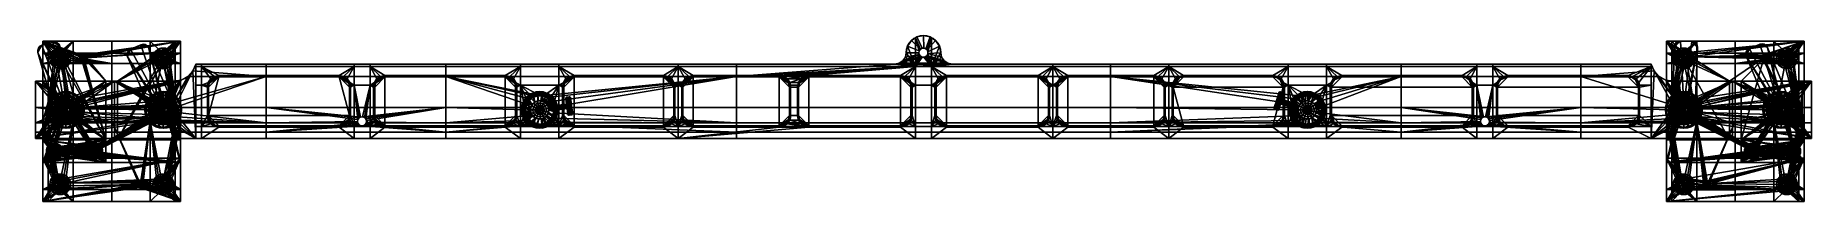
# Model space of a CAD drawing. Header units: millimetres. Extents: x 0 to 1550, y -55 to 90.
import ezdxf
from ezdxf.lldxf.tags import DXFTag

# ---------------------------------------------------------------- set-up
doc = ezdxf.new("R2010")
doc.units = ezdxf.units.MM
doc.layers.add('1', color=7, linetype='Continuous', true_color=0xffffff)
tags = doc.linetypes.add('DASHED', pattern=[25.72, 12.86, -12.86]).pattern_tags.tags
tags[6:7] = [DXFTag(74, 4), DXFTag(75, 0), DXFTag(340, '0'), DXFTag(46, 0.0), DXFTag(50, 0.0), DXFTag(44, 0.0), DXFTag(45, 0.0)]
tags[4:5] = [DXFTag(74, 4), DXFTag(75, 0), DXFTag(340, '0'), DXFTag(46, 0.0), DXFTag(50, 0.0), DXFTag(44, 0.0), DXFTag(45, 0.0)]

# ---------------------------------------------------------------- blocks, each defined once
blk = doc.blocks.new('UG_SURFACE_001')
at = {"layer": '1', "color": 252, "linetype": 'Continuous', "lineweight": 18}
for points in [[(771.345794, 76.626949), (771.000028, 75.000003), (759.99999, 75.000003), (761.141837, 80.740251)], [(761.141837, 80.740251, 25), (761.141837, 80.740251), (759.99999, 75.000003), (759.99999, 75.000003, 25)], [(761.141837, 80.740251, 25), (759.99999, 75.000003, 25), (768.000007, 63.000001, 25)], [(768.000007, 63.000001, 25), (768.000007, 88.016458, 25), (764.393389, 85.606605, 25), (761.141837, 80.740251, 25)], [(761.141837, 80.740251), (764.393389, 85.606605), (772.323489, 77.972576), (771.345794, 76.626949)], [(764.393389, 85.606605, 25), (764.393389, 85.606605), (761.141837, 80.740251), (761.141837, 80.740251, 25)], [(773.763955, 78.804225), (772.323489, 77.972576), (764.393389, 85.606605), (769.259751, 88.858195)], [(769.259751, 88.858195), (764.393389, 85.606605), (764.393389, 85.606605, 25), (768.000007, 88.016458, 25)], [(768.000007, 88.016458, 25), (769.259751, 88.858195, 25), (769.259751, 88.858195)], [(769.259751, 88.858195, 25), (768.000007, 88.016458, 25), (772.323489, 77.972576, 25), (773.763955, 78.804225, 25)], [(771.000028, 75.000003, 25), (771.345794, 76.626949, 25), (768.000007, 88.016458, 25), (768.000007, 63.000001, 25)], [(771.345794, 76.626949, 25), (772.323489, 77.972576, 25), (768.000007, 88.016458, 25)], [(775.418103, 78.978084), (773.763955, 78.804225), (769.259751, 88.858195), (774.999976, 90.000004)], [(774.999976, 90.000004, 25), (774.999976, 90.000004), (769.259751, 88.858195), (769.259751, 88.858195, 25)], [(774.999976, 90.000004, 25), (769.259751, 88.858195, 25), (773.763955, 78.804225, 25), (775.418103, 78.978084, 25)], [(772.323489, 77.972576), (772.323489, 77.972576, 25), (771.345794, 76.626949, 25), (771.345794, 76.626949)], [(773.763955, 78.804225), (773.763955, 78.804225, 25), (772.323489, 77.972576, 25), (772.323489, 77.972576)], [(775.418103, 78.978084), (775.418103, 78.978084, 25), (773.763955, 78.804225, 25), (773.763955, 78.804225)], [(774.999976, 90.000004), (780.740261, 88.858195), (777.00001, 78.464098), (775.418103, 78.978084)], [(780.740261, 88.858195, 25), (780.740261, 88.858195), (774.999976, 90.000004), (774.999976, 90.000004, 25)], [(780.740261, 88.858195, 25), (774.999976, 90.000004, 25), (775.418103, 78.978084, 25), (777.00001, 78.464098, 25)], [(777.00001, 78.464098), (777.00001, 78.464098, 25), (775.418103, 78.978084, 25), (775.418103, 78.978084)], [(778.236091, 77.351138), (777.00001, 78.464098), (780.740261, 88.858195), (785.606623, 85.606605)], [(777.00001, 78.464098, 25), (782.000005, 88.016458, 25), (780.740261, 88.858195, 25)], [(782.000005, 88.016458, 25), (777.00001, 78.464098, 25), (778.236091, 77.351138, 25)], [(778.236091, 77.351138), (778.236091, 77.351138, 25), (777.00001, 78.464098, 25), (777.00001, 78.464098)], [(778.236091, 77.351138, 25), (778.912604, 75.831644, 25), (782.000005, 88.016458, 25)], [(785.606623, 85.606605), (788.858175, 80.740251), (778.912604, 75.831644), (778.236091, 77.351138)], [(782.000005, 63.000001, 25), (782.000005, 88.016458, 25), (778.912604, 75.831644, 25), (778.912604, 74.168354, 25)], [(778.912604, 74.168354), (778.912604, 75.831644), (788.858175, 80.740251), (790.000021, 75.000003)], [(780.740261, 88.858195), (780.740261, 88.858195, 25), (782.000005, 88.016458, 25)], [(782.000005, 88.016458, 25), (785.606623, 85.606605, 25), (785.606623, 85.606605), (780.740261, 88.858195)], [(788.858175, 80.740251, 25), (785.606623, 85.606605, 25), (782.000005, 88.016458, 25), (782.000005, 63.000001, 25)], [(782.000005, 63.000001, 25), (790.000021, 75.000003, 25), (788.858175, 80.740251, 25)], [(788.858175, 80.740251, 25), (788.858175, 80.740251), (785.606623, 85.606605), (785.606623, 85.606605, 25)], [(790.000021, 75.000003, 25), (790.000021, 75.000003), (788.858175, 80.740251), (788.858175, 80.740251, 25)], [(137.340084, 59.002589), (140.000001, 64.999998), (201.250002, 64.999998), (201.250002, 54.249998)], [(140.000001, 0, 20), (140.000001, 64.999998, 20), (137.340084, 59.002589, 20)], [(140.000001, 64.999998, 20), (140.000001, 64.999998), (137.340084, 59.002589), (137.340084, 59.002589, 20)], [(201.250002, 64.999998), (140.000001, 64.999998), (144.999996, 64.999998, 25), (277.999997, 64.999998, 25)], [(144.999996, 64.999998, 25), (140.000001, 64.999998), (140.000001, 64.999998, 20)], [(140.000001, 64.999998, 20), (140.000001, 64.999998, 25), (144.999996, 64.999998, 25)], [(140.000001, 64.999998, 20), (140.000001, 46.750002, 25), (140.000001, 63.000001, 25)], [(140.000001, 64.999998, 20), (140.000001, 0, 20), (140.000001, 10.5, 25), (140.000001, 46.750002, 25)], [(140.000001, 63.000001, 25), (140.000001, 64.999998, 25), (140.000001, 64.999998, 20)], [(140.000001, 64.999998, 25), (140.000001, 63.000001, 25), (144.999996, 63.000001, 25), (144.999996, 64.999998, 25)], [(144.999996, 63.000001, 25), (140.000001, 63.000001, 25), (140.000001, 46.750002, 25), (144.999996, 46.750002, 25)], [(144.999996, 64.999998, 25), (144.999996, 63.000001, 25), (277.999997, 63.000001, 25), (277.999997, 64.999998, 25)], [(144.999996, 63.000001, 25), (156.17317, 54.238796, 25), (159.999996, 55, 25)], [(159.999996, 55, 25), (264.999986, 55, 25), (277.999997, 63.000001, 25), (144.999996, 63.000001, 25)], [(144.999996, 63.000001, 25), (144.999996, 46.750002, 25), (150.761202, 48.826836, 25), (152.928934, 52.071068, 25)], [(152.928934, 52.071068, 25), (156.17317, 54.238796, 25), (144.999996, 63.000001, 25)], [(358.249992, 64.999998), (358.249992, 54.249998), (201.250002, 54.249998), (201.250002, 64.999998)], [(358.249992, 64.999998), (201.250002, 64.999998), (277.999997, 64.999998, 25), (291.999996, 64.999998, 25)], [(264.999986, 55, 25), (268.826842, 54.238796, 25), (277.999997, 63.000001, 25)], [(268.826842, 54.238796, 25), (272.071064, 52.071068, 25), (277.999997, 63.000001, 25)], [(277.999997, 46.750002, 25), (277.999997, 63.000001, 25), (272.071064, 52.071068, 25), (274.238795, 48.826836, 25)], [(277.999997, 64.999998, 25), (277.999997, 63.000001, 25), (291.999996, 63.000001, 25), (291.999996, 64.999998, 25)], [(291.999996, 63.000001, 25), (277.999997, 63.000001, 25), (277.999997, 46.750002, 25), (291.999996, 46.750002, 25)], [(358.249992, 64.999998), (291.999996, 64.999998, 25), (423.24999, 64.999998, 25)], [(291.999996, 64.999998, 25), (291.999996, 63.000001, 25), (423.24999, 63.000001, 25), (423.24999, 64.999998, 25)], [(423.24999, 63.000001, 25), (291.999996, 63.000001, 25), (305.000007, 55, 25), (409.999996, 55, 25)], [(291.999996, 63.000001, 25), (301.17318, 54.238796, 25), (305.000007, 55, 25)], [(291.999996, 63.000001, 25), (291.999996, 46.750002, 25), (295.761198, 48.826836, 25), (297.928929, 52.071068, 25)], [(297.928929, 52.071068, 25), (301.17318, 54.238796, 25), (291.999996, 63.000001, 25)], [(611.750007, 64.999998), (611.750007, 54.249998), (358.249992, 54.249998), (358.249992, 64.999998)], [(611.750007, 64.999998), (358.249992, 64.999998), (456.750005, 64.999998, 25), (560.99999, 64.999998, 25)], [(358.249992, 64.999998), (423.24999, 64.999998, 25), (456.750005, 64.999998, 25)], [(409.999996, 55, 25), (413.826823, 54.238796, 25), (423.24999, 63.000001, 25)], [(423.24999, 63.000001, 25), (413.826823, 54.238796, 25), (417.071074, 52.071068, 25)], [(417.071074, 52.071068, 25), (419.238806, 48.826836, 25), (423.24999, 46.750002, 25), (423.24999, 63.000001, 25)], [(423.24999, 64.999998, 25), (423.24999, 63.000001, 25), (456.750005, 63.000001, 25), (456.750005, 64.999998, 25)], [(456.750005, 63.000001, 25), (423.24999, 63.000001, 25), (423.24999, 46.750002, 25), (456.750005, 46.750002, 25)], [(456.750005, 64.999998, 25), (456.750005, 63.000001, 25), (560.99999, 63.000001, 25), (560.99999, 64.999998, 25)], [(456.750005, 63.000001, 25), (466.173172, 54.238796, 25), (469.999999, 55, 25)], [(469.999999, 55, 25), (547.999978, 55, 25), (560.99999, 63.000001, 25), (456.750005, 63.000001, 25)], [(456.750005, 63.000001, 25), (462.928921, 52.071068, 25), (466.173172, 54.238796, 25)], [(460.761219, 48.826836, 25), (462.928921, 52.071068, 25), (456.750005, 63.000001, 25), (456.750005, 46.750002, 25)], [(547.999978, 55, 25), (551.826835, 54.238796, 25), (560.99999, 63.000001, 25)], [(551.826835, 54.238796, 25), (555.071056, 52.071068, 25), (560.99999, 63.000001, 25)], [(560.99999, 46.750002, 25), (560.99999, 63.000001, 25), (555.071056, 52.071068, 25), (557.238817, 48.826836, 25)], [(560.99999, 64.999998, 25), (750, 64.999998, 25), (750, 64.999998), (611.750007, 64.999998)], [(750, 64.999998, 25), (560.99999, 64.999998, 25), (560.99999, 63.000001, 25), (768.000007, 63.000001, 25)], [(768.000007, 63.000001, 25), (560.99999, 63.000001, 25), (574.000001, 55, 25), (648.999989, 55, 25)], [(560.99999, 63.000001, 25), (570.173144, 54.238796, 25), (574.000001, 55, 25)], [(560.99999, 63.000001, 25), (566.928923, 52.071068, 25), (570.173144, 54.238796, 25)], [(564.761221, 48.826836, 25), (566.928923, 52.071068, 25), (560.99999, 63.000001, 25), (560.99999, 46.750002, 25)], [(611.750007, 54.249998), (611.750007, 64.999998), (750, 64.999998)], [(750, 64.999998), (800.000012, 64.999998), (611.750007, 54.249998)], [(800.000012, 64.999998), (938.250005, 64.999998), (938.250005, 54.249998), (611.750007, 54.249998)], [(648.999989, 55, 25), (652.826846, 54.238796, 25), (768.000007, 63.000001, 25)], [(768.000007, 63.000001, 25), (652.826846, 54.238796, 25), (675.000012, 55, 25)], [(675.000012, 55, 25), (754.999995, 55, 25), (768.000007, 63.000001, 25)], [(800.000012, 64.999998), (750, 64.999998), (753.826857, 65.761201)], [(750, 64.999998), (750, 64.999998, 25), (753.826857, 65.761201, 25), (753.826857, 65.761201)], [(768.000007, 63.000001, 25), (753.826857, 65.761201, 25), (750, 64.999998, 25)], [(771.345794, 73.373057), (753.826857, 65.761201), (757.071078, 67.928933)], [(771.345794, 73.373057), (772.323489, 72.027422), (753.826857, 65.761201)], [(753.826857, 65.761201), (772.323489, 72.027422), (773.763955, 71.195774)], [(753.826857, 65.761201), (773.763955, 71.195774), (775.418103, 71.021914), (796.173155, 65.761201)], [(753.826857, 65.761201), (753.826857, 65.761201, 25), (757.071078, 67.928933, 25), (757.071078, 67.928933)], [(768.000007, 63.000001, 25), (757.071078, 67.928933, 25), (753.826857, 65.761201, 25)], [(796.173155, 65.761201), (800.000012, 64.999998), (753.826857, 65.761201)], [(754.999995, 55, 25), (758.826852, 54.238796, 25), (768.000007, 63.000001, 25)], [(771.345794, 73.373057), (757.071078, 67.928933), (759.23878, 71.173169)], [(757.071078, 67.928933), (757.071078, 67.928933, 25), (759.23878, 71.173169, 25), (759.23878, 71.173169)], [(759.23878, 71.173169, 25), (757.071078, 67.928933, 25), (768.000007, 63.000001, 25)], [(758.826852, 54.238796, 25), (762.071073, 52.071068, 25), (768.000007, 63.000001, 25)], [(759.23878, 71.173169), (759.99999, 75.000003), (771.000028, 75.000003), (771.345794, 73.373057)], [(759.23878, 71.173169), (759.23878, 71.173169, 25), (759.99999, 75.000003, 25), (759.99999, 75.000003)], [(759.99999, 75.000003, 25), (759.23878, 71.173169, 25), (768.000007, 63.000001, 25)], [(768.000007, 46.750002, 25), (768.000007, 63.000001, 25), (762.071073, 52.071068, 25), (764.238775, 48.826836, 25)], [(768.000007, 63.000001, 25), (771.345794, 73.373057, 25), (771.000028, 75.000003, 25)], [(768.000007, 63.000001, 25), (772.323489, 72.027422, 25), (771.345794, 73.373057, 25)], [(773.763955, 71.195774, 25), (772.323489, 72.027422, 25), (768.000007, 63.000001, 25)], [(775.418103, 71.021914, 25), (773.763955, 71.195774, 25), (768.000007, 63.000001, 25), (782.000005, 63.000001, 25)], [(782.000005, 63.000001, 25), (768.000007, 63.000001, 25), (768.000007, 46.750002, 25), (782.000005, 46.750002, 25)], [(771.345794, 76.626949), (771.345794, 76.626949, 25), (771.000028, 75.000003, 25), (771.000028, 75.000003)], [(771.000028, 75.000003), (771.000028, 75.000003, 25), (771.345794, 73.373057, 25), (771.345794, 73.373057)], [(771.345794, 73.373057), (771.345794, 73.373057, 25), (772.323489, 72.027422, 25), (772.323489, 72.027422)], [(772.323489, 72.027422), (772.323489, 72.027422, 25), (773.763955, 71.195774, 25), (773.763955, 71.195774)], [(773.763955, 71.195774), (773.763955, 71.195774, 25), (775.418103, 71.021914, 25), (775.418103, 71.021914)], [(775.418103, 71.021914), (777.00001, 71.5359), (796.173155, 65.761201)], [(775.418103, 71.021914), (775.418103, 71.021914, 25), (777.00001, 71.5359, 25), (777.00001, 71.5359)], [(782.000005, 63.000001, 25), (777.00001, 71.5359, 25), (775.418103, 71.021914, 25)], [(796.173155, 65.761201), (777.00001, 71.5359), (778.236091, 72.648861)], [(777.00001, 71.5359), (777.00001, 71.5359, 25), (778.236091, 72.648861, 25), (778.236091, 72.648861)], [(778.236091, 72.648861, 25), (777.00001, 71.5359, 25), (782.000005, 63.000001, 25)], [(778.912604, 75.831644), (778.912604, 75.831644, 25), (778.236091, 77.351138, 25), (778.236091, 77.351138)], [(778.236091, 72.648861), (778.912604, 74.168354), (790.761232, 71.173169), (792.928934, 67.928933)], [(778.236091, 72.648861), (778.236091, 72.648861, 25), (778.912604, 74.168354, 25), (778.912604, 74.168354)], [(782.000005, 63.000001, 25), (778.912604, 74.168354, 25), (778.236091, 72.648861, 25)], [(792.928934, 67.928933), (796.173155, 65.761201), (778.236091, 72.648861)], [(778.912604, 74.168354), (778.912604, 74.168354, 25), (778.912604, 75.831644, 25), (778.912604, 75.831644)], [(790.000021, 75.000003), (790.761232, 71.173169), (778.912604, 74.168354)], [(782.000005, 63.000001, 25), (790.761232, 71.173169, 25), (790.000021, 75.000003, 25)], [(782.000005, 63.000001, 25), (792.928934, 67.928933, 25), (790.761232, 71.173169, 25)], [(796.173155, 65.761201, 25), (792.928934, 67.928933, 25), (782.000005, 63.000001, 25)], [(800.000012, 64.999998, 25), (796.173155, 65.761201, 25), (782.000005, 63.000001, 25)], [(782.000005, 63.000001, 25), (888.000011, 63.000001, 25), (888.000011, 64.999998, 25), (800.000012, 64.999998, 25)], [(888.000011, 63.000001, 25), (782.000005, 63.000001, 25), (795.000017, 55, 25), (875, 55, 25)], [(782.000005, 63.000001, 25), (791.17316, 54.238796, 25), (795.000017, 55, 25)], [(782.000005, 63.000001, 25), (787.928939, 52.071068, 25), (791.17316, 54.238796, 25)], [(785.761178, 48.826836, 25), (787.928939, 52.071068, 25), (782.000005, 63.000001, 25), (782.000005, 46.750002, 25)], [(790.000021, 75.000003), (790.000021, 75.000003, 25), (790.761232, 71.173169, 25), (790.761232, 71.173169)], [(790.761232, 71.173169), (790.761232, 71.173169, 25), (792.928934, 67.928933, 25), (792.928934, 67.928933)], [(792.928934, 67.928933), (792.928934, 67.928933, 25), (796.173155, 65.761201, 25), (796.173155, 65.761201)], [(796.173155, 65.761201), (796.173155, 65.761201, 25), (800.000012, 64.999998, 25), (800.000012, 64.999998)], [(938.250005, 64.999998), (800.000012, 64.999998), (800.000012, 64.999998, 25), (888.000011, 64.999998, 25)], [(875, 55, 25), (878.826857, 54.238796, 25), (888.000011, 63.000001, 25)], [(878.826857, 54.238796, 25), (882.071078, 52.071068, 25), (888.000011, 63.000001, 25)], [(888.000011, 46.750002, 25), (888.000011, 63.000001, 25), (882.071078, 52.071068, 25), (884.23878, 48.826836, 25)], [(938.250005, 64.999998), (888.000011, 64.999998, 25), (989.000022, 64.999998, 25)], [(888.000011, 64.999998, 25), (888.000011, 63.000001, 25), (989.000022, 63.000001, 25), (989.000022, 64.999998, 25)], [(989.000022, 63.000001, 25), (888.000011, 63.000001, 25), (901.000023, 55, 25), (976.000011, 55, 25)], [(888.000011, 63.000001, 25), (897.173166, 54.238796, 25), (901.000023, 55, 25)], [(888.000011, 63.000001, 25), (893.928945, 52.071068, 25), (897.173166, 54.238796, 25)], [(891.761184, 48.826836, 25), (893.928945, 52.071068, 25), (888.000011, 63.000001, 25), (888.000011, 46.750002, 25)], [(1191.75005, 64.999998), (1191.75005, 54.249998), (938.250005, 54.249998), (938.250005, 64.999998)], [(1191.75005, 64.999998), (938.250005, 64.999998), (989.000022, 64.999998, 25), (1093.250036, 64.999998, 25)], [(976.000011, 55, 25), (979.826808, 54.238796, 25), (989.000022, 63.000001, 25)], [(979.826808, 54.238796, 25), (983.071089, 52.071068, 25), (989.000022, 63.000001, 25)], [(989.000022, 46.750002, 25), (989.000022, 63.000001, 25), (983.071089, 52.071068, 25), (985.238791, 48.826836, 25)], [(989.000022, 64.999998, 25), (989.000022, 63.000001, 25), (1093.250036, 63.000001, 25), (1093.250036, 64.999998, 25)], [(1093.250036, 63.000001, 25), (989.000022, 63.000001, 25), (1001.999974, 55, 25), (1080.000043, 55, 25)], [(989.000022, 63.000001, 25), (998.173177, 54.238796, 25), (1001.999974, 55, 25)], [(989.000022, 63.000001, 25), (994.928956, 52.071068, 25), (998.173177, 54.238796, 25)], [(989.000022, 63.000001, 25), (989.000022, 46.750002, 25), (992.761195, 48.826836, 25), (994.928956, 52.071068, 25)], [(1080.000043, 55, 25), (1083.82678, 54.238796, 25), (1093.250036, 63.000001, 25)], [(1093.250036, 63.000001, 25), (1083.82678, 54.238796, 25), (1087.071061, 52.071068, 25)], [(1087.071061, 52.071068, 25), (1089.238763, 48.826836, 25), (1093.250036, 46.750002, 25), (1093.250036, 63.000001, 25)], [(1093.250036, 64.999998, 25), (1126.749992, 64.999998, 25), (1191.75005, 64.999998)], [(1093.250036, 64.999998, 25), (1093.250036, 63.000001, 25), (1126.749992, 63.000001, 25), (1126.749992, 64.999998, 25)], [(1126.749992, 63.000001, 25), (1093.250036, 63.000001, 25), (1093.250036, 46.750002, 25), (1126.749992, 46.750002, 25)], [(1191.75005, 64.999998), (1126.749992, 64.999998, 25), (1258.000016, 64.999998, 25)], [(1126.749992, 64.999998, 25), (1126.749992, 63.000001, 25), (1258.000016, 63.000001, 25), (1258.000016, 64.999998, 25)], [(1258.000016, 63.000001, 25), (1126.749992, 63.000001, 25), (1139.999986, 55, 25), (1245.000005, 55, 25)], [(1126.749992, 63.000001, 25), (1136.173129, 54.238796, 25), (1139.999986, 55, 25)], [(1126.749992, 63.000001, 25), (1126.749992, 46.750002, 25), (1130.761147, 48.826836, 25), (1132.928967, 52.071068, 25)], [(1132.928967, 52.071068, 25), (1136.173129, 54.238796, 25), (1126.749992, 63.000001, 25)], [(1348.749995, 64.999998), (1348.749995, 54.249998), (1191.75005, 54.249998), (1191.75005, 64.999998)], [(1348.749995, 64.999998), (1191.75005, 64.999998), (1258.000016, 64.999998, 25), (1271.999955, 64.999998, 25)], [(1245.000005, 55, 25), (1248.826861, 54.238796, 25), (1258.000016, 63.000001, 25)], [(1258.000016, 63.000001, 25), (1248.826861, 54.238796, 25), (1252.071023, 52.071068, 25)], [(1258.000016, 46.750002, 25), (1258.000016, 63.000001, 25), (1252.071023, 52.071068, 25), (1254.238844, 48.826836, 25)], [(1258.000016, 64.999998, 25), (1258.000016, 63.000001, 25), (1271.999955, 63.000001, 25), (1271.999955, 64.999998, 25)], [(1271.999955, 63.000001, 25), (1258.000016, 63.000001, 25), (1258.000016, 46.750002, 25), (1271.999955, 46.750002, 25)], [(1271.999955, 64.999998, 25), (1409.999967, 64.999998, 25), (1348.749995, 64.999998)], [(1271.999955, 64.999998, 25), (1271.999955, 63.000001, 25), (1409.999967, 63.000001, 25), (1409.999967, 64.999998, 25)], [(1409.999967, 63.000001, 25), (1271.999955, 63.000001, 25), (1284.999967, 55, 25), (1389.999986, 55, 25)], [(1271.999955, 63.000001, 25), (1281.17311, 54.238796, 25), (1284.999967, 55, 25)], [(1271.999955, 63.000001, 25), (1271.999955, 46.750002, 25), (1275.761247, 48.826836, 25), (1277.928948, 52.071068, 25)], [(1277.928948, 52.071068, 25), (1281.17311, 54.238796, 25), (1271.999955, 63.000001, 25)], [(1348.749995, 54.249998), (1348.749995, 64.999998), (1409.999967, 64.999998), (1412.659883, 59.002589)], [(1348.749995, 64.999998), (1409.999967, 64.999998, 25), (1409.999967, 64.999998, 20)], [(1409.999967, 64.999998, 20), (1409.999967, 64.999998), (1348.749995, 64.999998)], [(1389.999986, 55, 25), (1393.826842, 54.238796, 25), (1409.999967, 63.000001, 25)], [(1409.999967, 63.000001, 25), (1393.826842, 54.238796, 25), (1397.071123, 52.071068, 25)], [(1397.071123, 52.071068, 25), (1399.238825, 48.826836, 25), (1409.999967, 63.000001, 25)], [(1399.238825, 48.826836, 25), (1399.651885, 46.750002, 25), (1409.999967, 46.750002, 25), (1409.999967, 63.000001, 25)], [(1412.659883, 59.002589, 20), (1409.999967, 64.999998, 20), (1409.999967, 0, 20)], [(1409.999967, 0, 20), (1409.999967, 64.999998, 20), (1409.999967, 46.750002, 25), (1409.999967, 10.5, 25)], [(1409.999967, 64.999998, 20), (1409.999967, 63.000001, 25), (1409.999967, 46.750002, 25)], [(1409.999967, 64.999998, 20), (1409.999967, 64.999998, 25), (1409.999967, 63.000001, 25)], [(1409.999967, 64.999998), (1409.999967, 64.999998, 20), (1412.659883, 59.002589, 20), (1412.659883, 59.002589)], [(0, 50.000001), (68.999998, 50.000001), (27.545284, 34.94522), (23.40983, 34.510564)], [(0, 50.000001), (19.808695, 32.43145), (17.364545, 29.067367)], [(23.40983, 34.510564), (19.808695, 32.43145), (0, 50.000001)], [(17.364545, 29.067367), (16.925113, 27.000001), (0, 27.000001), (0, 50.000001)], [(0, 0, 20), (0, 50.000001, 20), (0, 27.000001), (0, 13.75)], [(0, 50.000001, 20), (0, 50.000001), (0, 27.000001)], [(0, 50.000001, 20), (19.808695, 32.43145, 20), (23.40983, 34.510564, 20)], [(120.635085, 50.000001, 20), (0, 50.000001, 20), (27.545284, 34.94522, 20), (31.500001, 33.660255, 20)], [(0, 50.000001, 20), (17.364545, 29.067367, 20), (19.808695, 32.43145, 20)], [(23.40983, 34.510564, 20), (27.545284, 34.94522, 20), (0, 50.000001, 20)], [(16.5, 25, 20), (17.364545, 29.067367, 20), (0, 50.000001, 20), (0, 0, 20)], [(68.999998, 50.000001), (0, 50.000001), (0, 50.000001, 20), (120.635085, 50.000001, 20)], [(31.500001, 33.660255), (27.545284, 34.94522), (68.999998, 50.000001)], [(34.59017, 30.877853), (31.500001, 33.660255), (68.999998, 50.000001)], [(120.635085, 50.000001, 20), (31.500001, 33.660255, 20), (34.59017, 30.877853, 20)], [(34.59017, 30.877853, 20), (36.281478, 27.079117, 20), (127.107039, 51.076103, 20), (120.635085, 50.000001, 20)], [(68.999998, 50.000001), (36.281478, 27.079117), (34.59017, 30.877853)], [(127.107039, 51.076103, 20), (36.281478, 27.079117, 20), (104.808696, 32.43145, 20), (108.409829, 34.510564, 20)], [(68.999998, 50.000001), (68.999998, 27.000001), (36.281478, 27.000001), (36.281478, 27.079117)], [(68.999998, 50.000001), (108.409829, 34.510564), (104.808696, 32.43145)], [(112.545282, 34.94522), (108.409829, 34.510564), (68.999998, 50.000001), (120.635085, 50.000001)], [(104.808696, 32.43145), (102.364548, 29.067367), (68.999998, 50.000001)], [(102.364548, 29.067367), (101.925112, 27.000001), (68.999998, 27.000001), (68.999998, 50.000001)], [(120.635085, 50.000001, 20), (120.635085, 50.000001), (68.999998, 50.000001)], [(108.409829, 34.510564, 20), (112.545282, 34.94522, 20), (127.107039, 51.076103, 20)], [(116.499998, 33.660255), (112.545282, 34.94522), (120.635085, 50.000001), (127.107039, 51.076103)], [(127.107039, 51.076103, 20), (112.545282, 34.94522, 20), (116.499998, 33.660255, 20)], [(119.590171, 30.877853), (116.499998, 33.660255), (127.107039, 51.076103), (132.882535, 54.188613)], [(132.882535, 54.188613, 20), (127.107039, 51.076103, 20), (116.499998, 33.660255, 20), (119.590171, 30.877853, 20)], [(119.590171, 30.877853, 20), (137.340084, 59.002589, 20), (132.882535, 54.188613, 20)], [(119.590171, 30.877853, 20), (121.281475, 27.079117, 20), (137.340084, 59.002589, 20)], [(132.882535, 54.188613), (201.250002, 54.249998), (119.590171, 30.877853)], [(121.281475, 27.079117), (119.590171, 30.877853), (201.250002, 54.249998)], [(127.107039, 51.076103, 20), (127.107039, 51.076103), (120.635085, 50.000001), (120.635085, 50.000001, 20)], [(137.340084, 59.002589, 20), (121.281475, 27.079117, 20), (121.281475, 22.920882, 20), (140.000001, 0, 20)], [(201.250002, 54.249998), (201.250002, 27.000001), (121.281475, 27.000001), (121.281475, 27.079117)], [(132.882535, 54.188613, 20), (132.882535, 54.188613), (127.107039, 51.076103), (127.107039, 51.076103, 20)], [(132.882535, 54.188613, 20), (137.340084, 59.002589, 20), (137.340084, 59.002589), (132.939368, 54.249998)], [(132.882535, 54.188613), (132.939368, 54.249998), (201.250002, 54.249998)], [(132.939368, 54.249998), (132.882535, 54.188613), (132.882535, 54.188613, 20)], [(201.250002, 54.249998), (132.939368, 54.249998), (137.340084, 59.002589)], [(144.999996, 46.750002, 25), (140.000001, 46.750002, 25), (140.000001, 10.5, 25), (144.999996, 10.5, 25)], [(144.999996, 46.750002, 25), (150.348097, 46.750002, 25), (150.761202, 48.826836, 25)], [(150.000006, 20, 25), (150.000006, 45.000002, 25), (144.999996, 46.750002, 25), (144.999996, 10.5, 25)], [(150.000006, 45.000002, 25), (150.348097, 46.750002, 25), (144.999996, 46.750002, 25)], [(150.000006, 45.000002, 11), (150.761202, 48.826836, 11), (150.761202, 48.826836, 25), (150.348097, 46.750002, 25)], [(150.761202, 48.826836, 11), (150.000006, 45.000002, 11), (150.076121, 45.000002, 10.617317), (150.831535, 48.797704, 10.617317)], [(150.348097, 46.750002, 25), (150.000006, 45.000002, 25), (150.000006, 45.000002, 11)], [(150.831535, 48.797704, 10.617317), (150.076121, 45.000002, 10.617317), (150.292888, 45.000002, 10.292893), (151.031807, 48.71475, 10.292893)], [(151.031807, 48.71475, 10.292893), (150.292888, 45.000002, 10.292893), (150.617316, 45.000002, 10.07612), (151.331529, 48.590597, 10.07612)], [(151.331529, 48.590597, 10.07612), (150.617316, 45.000002, 10.07612), (150.999993, 45.000002, 10), (151.685089, 48.444152, 10)], [(150.761202, 48.826836, 25), (150.761202, 48.826836, 11), (152.928934, 52.071068, 11), (152.928934, 52.071068, 25)], [(152.928934, 52.071068, 11), (150.761202, 48.826836, 11), (150.831535, 48.797704, 10.617317), (152.982756, 52.017242, 10.617317)], [(152.982756, 52.017242, 10.617317), (150.831535, 48.797704, 10.617317), (151.031807, 48.71475, 10.292893), (153.136045, 51.863961, 10.292893)], [(151.685089, 48.444152, 10), (150.999993, 45.000002, 10), (159.999996, 54.000001, 10)], [(150.999993, 20, 10), (273.999989, 20, 10), (264.999986, 54.000001, 10), (159.999996, 54.000001, 10)], [(150.999993, 45.000002, 10), (150.999993, 20, 10), (159.999996, 54.000001, 10)], [(153.136045, 51.863961, 10.292893), (151.031807, 48.71475, 10.292893), (151.331529, 48.590597, 10.07612), (153.365448, 51.634558, 10.07612)], [(153.365448, 51.634558, 10.07612), (151.331529, 48.590597, 10.07612), (151.685089, 48.444152, 10), (153.636038, 51.36396, 10)], [(159.999996, 54.000001, 10), (156.555846, 53.314917, 10), (153.636038, 51.36396, 10), (151.685089, 48.444152, 10)], [(152.928934, 52.071068, 25), (152.928934, 52.071068, 11), (156.17317, 54.238796, 11), (156.17317, 54.238796, 25)], [(156.17317, 54.238796, 11), (152.928934, 52.071068, 11), (152.982756, 52.017242, 10.617317), (156.202301, 54.16847, 10.617317)], [(156.202301, 54.16847, 10.617317), (152.982756, 52.017242, 10.617317), (153.136045, 51.863961, 10.292893), (156.285256, 53.968199, 10.292893)], [(156.285256, 53.968199, 10.292893), (153.136045, 51.863961, 10.292893), (153.365448, 51.634558, 10.07612), (156.409398, 53.668469, 10.07612)], [(156.409398, 53.668469, 10.07612), (153.365448, 51.634558, 10.07612), (153.636038, 51.36396, 10), (156.555846, 53.314917, 10)], [(156.17317, 54.238796, 25), (156.17317, 54.238796, 11), (159.999996, 55, 11), (159.999996, 55, 25)], [(159.999996, 55, 11), (156.17317, 54.238796, 11), (156.202301, 54.16847, 10.617317), (159.999996, 54.923881, 10.617317)], [(159.999996, 54.923881, 10.617317), (156.202301, 54.16847, 10.617317), (156.285256, 53.968199, 10.292893), (159.999996, 54.707106, 10.292893)], [(159.999996, 54.707106, 10.292893), (156.285256, 53.968199, 10.292893), (156.409398, 53.668469, 10.07612), (159.999996, 54.382682, 10.07612)], [(159.999996, 54.382682, 10.07612), (156.409398, 53.668469, 10.07612), (156.555846, 53.314917, 10), (159.999996, 54.000001, 10)], [(159.999996, 55, 11), (264.999986, 55, 11), (264.999986, 55, 25), (159.999996, 55, 25)], [(159.999996, 54.923881, 10.617317), (264.999986, 54.923881, 10.617317), (264.999986, 55, 11), (159.999996, 55, 11)], [(159.999996, 54.707106, 10.292893), (264.999986, 54.707106, 10.292893), (264.999986, 54.923881, 10.617317), (159.999996, 54.923881, 10.617317)], [(159.999996, 54.382682, 10.07612), (264.999986, 54.382682, 10.07612), (264.999986, 54.707106, 10.292893), (159.999996, 54.707106, 10.292893)], [(159.999996, 54.000001, 10), (264.999986, 54.000001, 10), (264.999986, 54.382682, 10.07612), (159.999996, 54.382682, 10.07612)], [(201.250002, 54.249998), (358.249992, 54.249998), (358.249992, 27.000001), (201.250002, 27.000001)], [(264.999986, 55, 25), (264.999986, 55, 11), (268.826842, 54.238796, 11), (268.826842, 54.238796, 25)], [(268.826842, 54.238796, 11), (264.999986, 55, 11), (264.999986, 54.923881, 10.617317), (268.797696, 54.16847, 10.617317)], [(268.797696, 54.16847, 10.617317), (264.999986, 54.923881, 10.617317), (264.999986, 54.707106, 10.292893), (268.714756, 53.968199, 10.292893)], [(268.714756, 53.968199, 10.292893), (264.999986, 54.707106, 10.292893), (264.999986, 54.382682, 10.07612), (268.590599, 53.668469, 10.07612)], [(268.590599, 53.668469, 10.07612), (264.999986, 54.382682, 10.07612), (264.999986, 54.000001, 10), (268.444151, 53.314917, 10)], [(264.999986, 54.000001, 10), (273.999989, 45.000002, 10), (273.314923, 48.444152, 10)], [(264.999986, 54.000001, 10), (273.999989, 20, 10), (273.999989, 45.000002, 10)], [(273.314923, 48.444152, 10), (271.363974, 51.36396, 10), (268.444151, 53.314917, 10), (264.999986, 54.000001, 10)], [(271.634549, 51.634558, 10.07612), (268.590599, 53.668469, 10.07612), (268.444151, 53.314917, 10), (271.363974, 51.36396, 10)], [(271.863967, 51.863961, 10.292893), (268.714756, 53.968199, 10.292893), (268.590599, 53.668469, 10.07612), (271.634549, 51.634558, 10.07612)], [(272.017241, 52.017242, 10.617317), (268.797696, 54.16847, 10.617317), (268.714756, 53.968199, 10.292893), (271.863967, 51.863961, 10.292893)], [(272.071064, 52.071068, 11), (268.826842, 54.238796, 11), (268.797696, 54.16847, 10.617317), (272.017241, 52.017242, 10.617317)], [(268.826842, 54.238796, 25), (268.826842, 54.238796, 11), (272.071064, 52.071068, 11), (272.071064, 52.071068, 25)], [(273.668468, 48.590597, 10.07612), (271.634549, 51.634558, 10.07612), (271.363974, 51.36396, 10), (273.314923, 48.444152, 10)], [(273.96819, 48.71475, 10.292893), (271.863967, 51.863961, 10.292893), (271.634549, 51.634558, 10.07612), (273.668468, 48.590597, 10.07612)], [(274.168462, 48.797704, 10.617317), (272.017241, 52.017242, 10.617317), (271.863967, 51.863961, 10.292893), (273.96819, 48.71475, 10.292893)], [(274.238795, 48.826836, 11), (272.071064, 52.071068, 11), (272.017241, 52.017242, 10.617317), (274.168462, 48.797704, 10.617317)], [(272.071064, 52.071068, 25), (272.071064, 52.071068, 11), (274.238795, 48.826836, 11), (274.238795, 48.826836, 25)], [(274.382681, 45.000002, 10.07612), (273.668468, 48.590597, 10.07612), (273.314923, 48.444152, 10), (273.999989, 45.000002, 10)], [(274.707109, 45.000002, 10.292893), (273.96819, 48.71475, 10.292893), (273.668468, 48.590597, 10.07612), (274.382681, 45.000002, 10.07612)], [(274.923891, 45.000002, 10.617317), (274.168462, 48.797704, 10.617317), (273.96819, 48.71475, 10.292893), (274.707109, 45.000002, 10.292893)], [(275.000006, 45.000002, 11), (274.238795, 48.826836, 11), (274.168462, 48.797704, 10.617317), (274.923891, 45.000002, 10.617317)], [(274.238795, 48.826836, 25), (274.651915, 46.750002, 25), (277.999997, 46.750002, 25)], [(274.651915, 46.750002, 25), (274.238795, 48.826836, 25), (274.238795, 48.826836, 11), (275.000006, 45.000002, 11)], [(277.999997, 46.750002, 25), (274.651915, 46.750002, 25), (275.000006, 45.000002, 25)], [(275.000006, 45.000002, 11), (275.000006, 45.000002, 25), (274.651915, 46.750002, 25)], [(275.000006, 45.000002, 25), (275.000006, 20, 25), (277.999997, 10.5, 25), (277.999997, 46.750002, 25)], [(277.999997, 46.750002, 25), (281.345814, 16.626947, 25), (282.32348, 17.972579, 25)], [(282.32348, 17.972579, 25), (283.763945, 18.804226, 25), (277.999997, 46.750002, 25)], [(283.763945, 18.804226, 25), (285.418123, 18.978087, 25), (291.999996, 46.750002, 25), (277.999997, 46.750002, 25)], [(280.999988, 15, 25), (281.345814, 16.626947, 25), (277.999997, 46.750002, 25), (277.999997, 10.5, 25)], [(291.999996, 46.750002, 25), (285.418123, 18.978087, 25), (287, 18.464101, 25)], [(287, 18.464101, 25), (288.236082, 17.351141, 25), (291.999996, 46.750002, 25)], [(288.236082, 17.351141, 25), (288.912594, 15.831647, 25), (291.999996, 10.5, 25), (291.999996, 46.750002, 25)], [(291.999996, 46.750002, 25), (295.348108, 46.750002, 25), (295.761198, 48.826836, 25)], [(294.999987, 20, 25), (294.999987, 45.000002, 25), (291.999996, 46.750002, 25), (291.999996, 10.5, 25)], [(294.999987, 45.000002, 25), (295.348108, 46.750002, 25), (291.999996, 46.750002, 25)], [(294.999987, 45.000002, 11), (295.761198, 48.826836, 11), (295.761198, 48.826836, 25), (295.348108, 46.750002, 25)], [(295.761198, 48.826836, 11), (294.999987, 45.000002, 11), (295.076132, 45.000002, 10.617317), (295.831531, 48.797704, 10.617317)], [(295.348108, 46.750002, 25), (294.999987, 45.000002, 25), (294.999987, 45.000002, 11)], [(295.831531, 48.797704, 10.617317), (295.076132, 45.000002, 10.617317), (295.292884, 45.000002, 10.292893), (296.031803, 48.71475, 10.292893)], [(296.031803, 48.71475, 10.292893), (295.292884, 45.000002, 10.292893), (295.617312, 45.000002, 10.07612), (296.331525, 48.590597, 10.07612)], [(296.331525, 48.590597, 10.07612), (295.617312, 45.000002, 10.07612), (296.000004, 45.000002, 10), (296.68507, 48.444152, 10)], [(295.761198, 48.826836, 25), (295.761198, 48.826836, 11), (297.928929, 52.071068, 11), (297.928929, 52.071068, 25)], [(297.928929, 52.071068, 11), (295.761198, 48.826836, 11), (295.831531, 48.797704, 10.617317), (297.982752, 52.017242, 10.617317)], [(297.982752, 52.017242, 10.617317), (295.831531, 48.797704, 10.617317), (296.031803, 48.71475, 10.292893), (298.136026, 51.863961, 10.292893)], [(305.000007, 11, 10), (305.000007, 54.000001, 10), (296.000004, 45.000002, 10), (296.000004, 20, 10)], [(296.68507, 48.444152, 10), (296.000004, 45.000002, 10), (305.000007, 54.000001, 10)], [(298.136026, 51.863961, 10.292893), (296.031803, 48.71475, 10.292893), (296.331525, 48.590597, 10.07612), (298.365444, 51.634558, 10.07612)], [(298.365444, 51.634558, 10.07612), (296.331525, 48.590597, 10.07612), (296.68507, 48.444152, 10), (298.636049, 51.36396, 10)], [(305.000007, 54.000001, 10), (301.555842, 53.314917, 10), (298.636049, 51.36396, 10), (296.68507, 48.444152, 10)], [(297.928929, 52.071068, 25), (297.928929, 52.071068, 11), (301.17318, 54.238796, 11), (301.17318, 54.238796, 25)], [(301.17318, 54.238796, 11), (297.928929, 52.071068, 11), (297.982752, 52.017242, 10.617317), (301.202297, 54.16847, 10.617317)], [(301.202297, 54.16847, 10.617317), (297.982752, 52.017242, 10.617317), (298.136026, 51.863961, 10.292893), (301.285237, 53.968199, 10.292893)], [(301.285237, 53.968199, 10.292893), (298.136026, 51.863961, 10.292893), (298.365444, 51.634558, 10.07612), (301.409394, 53.668469, 10.07612)], [(301.409394, 53.668469, 10.07612), (298.365444, 51.634558, 10.07612), (298.636049, 51.36396, 10), (301.555842, 53.314917, 10)], [(301.17318, 54.238796, 25), (301.17318, 54.238796, 11), (305.000007, 55, 11), (305.000007, 55, 25)], [(305.000007, 55, 11), (301.17318, 54.238796, 11), (301.202297, 54.16847, 10.617317), (305.000007, 54.923881, 10.617317)], [(305.000007, 54.923881, 10.617317), (301.202297, 54.16847, 10.617317), (301.285237, 53.968199, 10.292893), (305.000007, 54.707106, 10.292893)], [(305.000007, 54.707106, 10.292893), (301.285237, 53.968199, 10.292893), (301.409394, 53.668469, 10.07612), (305.000007, 54.382682, 10.07612)], [(305.000007, 54.382682, 10.07612), (301.409394, 53.668469, 10.07612), (301.555842, 53.314917, 10), (305.000007, 54.000001, 10)], [(305.000007, 55, 11), (409.999996, 55, 11), (409.999996, 55, 25), (305.000007, 55, 25)], [(305.000007, 54.923881, 10.617317), (409.999996, 54.923881, 10.617317), (409.999996, 55, 11), (305.000007, 55, 11)], [(305.000007, 54.707106, 10.292893), (409.999996, 54.707106, 10.292893), (409.999996, 54.923881, 10.617317), (305.000007, 54.923881, 10.617317)], [(305.000007, 54.382682, 10.07612), (409.999996, 54.382682, 10.07612), (409.999996, 54.707106, 10.292893), (305.000007, 54.707106, 10.292893)], [(305.000007, 54.000001, 10), (409.999996, 54.000001, 10), (409.999996, 54.382682, 10.07612), (305.000007, 54.382682, 10.07612)], [(409.999996, 54.000001, 10), (305.000007, 54.000001, 10), (305.000007, 11, 10), (409.999996, 11, 10)], [(358.249992, 54.249998), (611.750007, 54.249998), (441.306591, 37.431523)], [(358.249992, 54.249998), (431.635857, 34.289312), (428.580672, 30.084208)], [(358.249992, 54.249998), (436.137289, 36.888208), (431.635857, 34.289312)], [(441.306591, 37.431523), (436.137289, 36.888208), (358.249992, 54.249998)], [(428.580672, 30.084208), (427.92511, 27.000001), (358.249992, 27.000001), (358.249992, 54.249998)], [(409.999996, 55, 25), (409.999996, 55, 11), (413.826823, 54.238796, 11), (413.826823, 54.238796, 25)], [(413.826823, 54.238796, 11), (409.999996, 55, 11), (409.999996, 54.923881, 10.617317), (413.797706, 54.16847, 10.617317)], [(413.797706, 54.16847, 10.617317), (409.999996, 54.923881, 10.617317), (409.999996, 54.707106, 10.292893), (413.714737, 53.968199, 10.292893)], [(413.714737, 53.968199, 10.292893), (409.999996, 54.707106, 10.292893), (409.999996, 54.382682, 10.07612), (413.59061, 53.668469, 10.07612)], [(413.59061, 53.668469, 10.07612), (409.999996, 54.382682, 10.07612), (409.999996, 54.000001, 10), (413.444161, 53.314917, 10)], [(409.999996, 54.000001, 10), (419, 45.000002, 10), (418.314904, 48.444152, 10)], [(409.999996, 54.000001, 10), (409.999996, 11, 10), (419, 20, 10), (419, 45.000002, 10)], [(418.314904, 48.444152, 10), (416.363955, 51.36396, 10), (413.444161, 53.314917, 10), (409.999996, 54.000001, 10)], [(416.63456, 51.634558, 10.07612), (413.59061, 53.668469, 10.07612), (413.444161, 53.314917, 10), (416.363955, 51.36396, 10)], [(416.863948, 51.863961, 10.292893), (413.714737, 53.968199, 10.292893), (413.59061, 53.668469, 10.07612), (416.63456, 51.634558, 10.07612)], [(417.017251, 52.017242, 10.617317), (413.797706, 54.16847, 10.617317), (413.714737, 53.968199, 10.292893), (416.863948, 51.863961, 10.292893)], [(417.071074, 52.071068, 11), (413.826823, 54.238796, 11), (413.797706, 54.16847, 10.617317), (417.017251, 52.017242, 10.617317)], [(413.826823, 54.238796, 25), (413.826823, 54.238796, 11), (417.071074, 52.071068, 11), (417.071074, 52.071068, 25)], [(418.668479, 48.590597, 10.07612), (416.63456, 51.634558, 10.07612), (416.363955, 51.36396, 10), (418.314904, 48.444152, 10)], [(418.968201, 48.71475, 10.292893), (416.863948, 51.863961, 10.292893), (416.63456, 51.634558, 10.07612), (418.668479, 48.590597, 10.07612)], [(419.168472, 48.797704, 10.617317), (417.017251, 52.017242, 10.617317), (416.863948, 51.863961, 10.292893), (418.968201, 48.71475, 10.292893)], [(419.238806, 48.826836, 11), (417.071074, 52.071068, 11), (417.017251, 52.017242, 10.617317), (419.168472, 48.797704, 10.617317)], [(417.071074, 52.071068, 25), (417.071074, 52.071068, 11), (419.238806, 48.826836, 11), (419.238806, 48.826836, 25)], [(419.382691, 45.000002, 10.07612), (418.668479, 48.590597, 10.07612), (418.314904, 48.444152, 10), (419, 45.000002, 10)], [(419.707119, 45.000002, 10.292893), (418.968201, 48.71475, 10.292893), (418.668479, 48.590597, 10.07612), (419.382691, 45.000002, 10.07612)], [(419.923872, 45.000002, 10.617317), (419.168472, 48.797704, 10.617317), (418.968201, 48.71475, 10.292893), (419.707119, 45.000002, 10.292893)], [(419.999987, 45.000002, 11), (419.238806, 48.826836, 11), (419.168472, 48.797704, 10.617317), (419.923872, 45.000002, 10.617317)], [(419.238806, 48.826836, 25), (419.651896, 46.750002, 25), (423.24999, 46.750002, 25)], [(419.651896, 46.750002, 25), (419.238806, 48.826836, 25), (419.238806, 48.826836, 11), (419.999987, 45.000002, 11)], [(423.24999, 46.750002, 25), (419.651896, 46.750002, 25), (419.999987, 45.000002, 25)], [(419.999987, 45.000002, 11), (419.999987, 45.000002, 25), (419.651896, 46.750002, 25)], [(423.24999, 10.5, 25), (423.24999, 46.750002, 25), (419.999987, 45.000002, 25), (419.999987, 20, 25)], [(423.24999, 46.750002, 25), (429.078281, 32.935102, 25), (433.25001, 36.691342, 25)], [(423.24999, 46.750002, 25), (426.795006, 27.806807, 25), (429.078281, 32.935102, 25)], [(433.25001, 36.691342, 25), (438.588858, 38.426045, 25), (423.24999, 46.750002, 25)], [(423.24999, 46.750002, 25), (423.24999, 10.5, 25), (426.795006, 22.193192, 25), (426.795006, 27.806807, 25)], [(438.588858, 38.426045, 25), (444.171727, 37.839264, 25), (456.750005, 46.750002, 25), (423.24999, 46.750002, 25)], [(446.249992, 35.825316), (441.306591, 37.431523), (611.750007, 54.249998)], [(456.750005, 46.750002, 25), (444.171727, 37.839264, 25), (449.03326, 35.032455, 25)], [(611.750007, 54.249998), (450.1127, 32.347314), (446.249992, 35.825316)], [(456.750005, 46.750002, 25), (449.03326, 35.032455, 25), (452.332854, 30.490944, 25)], [(611.750007, 54.249998), (452.226847, 27.598897), (450.1127, 32.347314)], [(611.750007, 54.249998), (611.750007, 27.000001), (452.226847, 27.000001), (452.226847, 27.598897)], [(452.332854, 30.490944, 25), (453.500003, 25, 25), (456.750005, 10.5, 25), (456.750005, 46.750002, 25)], [(456.750005, 46.750002, 25), (460.348099, 46.750002, 25), (460.761219, 48.826836, 25)], [(456.750005, 46.750002, 25), (456.750005, 10.5, 25), (460.000008, 20, 25), (460.000008, 45.000002, 25)], [(460.000008, 45.000002, 25), (460.348099, 46.750002, 25), (456.750005, 46.750002, 25)], [(460.000008, 45.000002, 11), (460.761219, 48.826836, 11), (460.761219, 48.826836, 25), (460.348099, 46.750002, 25)], [(460.761219, 48.826836, 11), (460.000008, 45.000002, 11), (460.076123, 45.000002, 10.617317), (460.831523, 48.797704, 10.617317)], [(460.348099, 46.750002, 25), (460.000008, 45.000002, 25), (460.000008, 45.000002, 11)], [(460.831523, 48.797704, 10.617317), (460.076123, 45.000002, 10.617317), (460.292906, 45.000002, 10.292893), (461.031795, 48.71475, 10.292893)], [(461.031795, 48.71475, 10.292893), (460.292906, 45.000002, 10.292893), (460.617304, 45.000002, 10.07612), (461.331517, 48.590597, 10.07612)], [(461.331517, 48.590597, 10.07612), (460.617304, 45.000002, 10.07612), (460.999995, 45.000002, 10), (461.685091, 48.444152, 10)], [(460.761219, 48.826836, 25), (460.761219, 48.826836, 11), (462.928921, 52.071068, 11), (462.928921, 52.071068, 25)], [(462.928921, 52.071068, 11), (460.761219, 48.826836, 11), (460.831523, 48.797704, 10.617317), (462.982744, 52.017242, 10.617317)], [(462.982744, 52.017242, 10.617317), (460.831523, 48.797704, 10.617317), (461.031795, 48.71475, 10.292893), (463.136047, 51.863961, 10.292893)], [(469.999999, 11, 10), (469.999999, 54.000001, 10), (460.999995, 45.000002, 10), (460.999995, 20, 10)], [(461.685091, 48.444152, 10), (460.999995, 45.000002, 10), (469.999999, 54.000001, 10)], [(463.136047, 51.863961, 10.292893), (461.031795, 48.71475, 10.292893), (461.331517, 48.590597, 10.07612), (463.365436, 51.634558, 10.07612)], [(463.365436, 51.634558, 10.07612), (461.331517, 48.590597, 10.07612), (461.685091, 48.444152, 10), (463.636041, 51.36396, 10)], [(469.999999, 54.000001, 10), (466.555864, 53.314917, 10), (463.636041, 51.36396, 10), (461.685091, 48.444152, 10)], [(462.928921, 52.071068, 25), (462.928921, 52.071068, 11), (466.173172, 54.238796, 11), (466.173172, 54.238796, 25)], [(466.173172, 54.238796, 11), (462.928921, 52.071068, 11), (462.982744, 52.017242, 10.617317), (466.202289, 54.16847, 10.617317)], [(466.202289, 54.16847, 10.617317), (462.982744, 52.017242, 10.617317), (463.136047, 51.863961, 10.292893), (466.285259, 53.968199, 10.292893)], [(466.285259, 53.968199, 10.292893), (463.136047, 51.863961, 10.292893), (463.365436, 51.634558, 10.07612), (466.409415, 53.668469, 10.07612)], [(466.409415, 53.668469, 10.07612), (463.365436, 51.634558, 10.07612), (463.636041, 51.36396, 10), (466.555864, 53.314917, 10)], [(466.173172, 54.238796, 25), (466.173172, 54.238796, 11), (469.999999, 55, 11), (469.999999, 55, 25)], [(469.999999, 55, 11), (466.173172, 54.238796, 11), (466.202289, 54.16847, 10.617317), (469.999999, 54.923881, 10.617317)], [(469.999999, 54.923881, 10.617317), (466.202289, 54.16847, 10.617317), (466.285259, 53.968199, 10.292893), (469.999999, 54.707106, 10.292893)], [(469.999999, 54.707106, 10.292893), (466.285259, 53.968199, 10.292893), (466.409415, 53.668469, 10.07612), (469.999999, 54.382682, 10.07612)], [(469.999999, 54.382682, 10.07612), (466.409415, 53.668469, 10.07612), (466.555864, 53.314917, 10), (469.999999, 54.000001, 10)], [(469.999999, 55, 11), (547.999978, 55, 11), (547.999978, 55, 25), (469.999999, 55, 25)], [(469.999999, 54.923881, 10.617317), (547.999978, 54.923881, 10.617317), (547.999978, 55, 11), (469.999999, 55, 11)], [(469.999999, 54.707106, 10.292893), (547.999978, 54.707106, 10.292893), (547.999978, 54.923881, 10.617317), (469.999999, 54.923881, 10.617317)], [(469.999999, 54.382682, 10.07612), (547.999978, 54.382682, 10.07612), (547.999978, 54.707106, 10.292893), (469.999999, 54.707106, 10.292893)], [(469.999999, 54.000001, 10), (547.999978, 54.000001, 10), (547.999978, 54.382682, 10.07612), (469.999999, 54.382682, 10.07612)], [(547.999978, 54.000001, 10), (469.999999, 54.000001, 10), (469.999999, 11, 10), (547.999978, 11, 10)], [(547.999978, 55, 25), (547.999978, 55, 11), (551.826835, 54.238796, 11), (551.826835, 54.238796, 25)], [(551.826835, 54.238796, 11), (547.999978, 55, 11), (547.999978, 54.923881, 10.617317), (551.797688, 54.16847, 10.617317)], [(551.797688, 54.16847, 10.617317), (547.999978, 54.923881, 10.617317), (547.999978, 54.707106, 10.292893), (551.714778, 53.968199, 10.292893)], [(551.714778, 53.968199, 10.292893), (547.999978, 54.707106, 10.292893), (547.999978, 54.382682, 10.07612), (551.590621, 53.668469, 10.07612)], [(551.590621, 53.668469, 10.07612), (547.999978, 54.382682, 10.07612), (547.999978, 54.000001, 10), (551.444173, 53.314917, 10)], [(547.999978, 54.000001, 10), (556.999981, 45.000002, 10), (556.314945, 48.444152, 10)], [(547.999978, 54.000001, 10), (547.999978, 11, 10), (556.999981, 20, 10), (556.999981, 45.000002, 10)], [(556.314945, 48.444152, 10), (554.363966, 51.36396, 10), (551.444173, 53.314917, 10), (547.999978, 54.000001, 10)], [(554.634571, 51.634558, 10.07612), (551.590621, 53.668469, 10.07612), (551.444173, 53.314917, 10), (554.363966, 51.36396, 10)], [(554.863989, 51.863961, 10.292893), (551.714778, 53.968199, 10.292893), (551.590621, 53.668469, 10.07612), (554.634571, 51.634558, 10.07612)], [(555.017233, 52.017242, 10.617317), (551.797688, 54.16847, 10.617317), (551.714778, 53.968199, 10.292893), (554.863989, 51.863961, 10.292893)], [(555.071056, 52.071068, 11), (551.826835, 54.238796, 11), (551.797688, 54.16847, 10.617317), (555.017233, 52.017242, 10.617317)], [(551.826835, 54.238796, 25), (551.826835, 54.238796, 11), (555.071056, 52.071068, 11), (555.071056, 52.071068, 25)], [(556.66846, 48.590597, 10.07612), (554.634571, 51.634558, 10.07612), (554.363966, 51.36396, 10), (556.314945, 48.444152, 10)], [(556.968212, 48.71475, 10.292893), (554.863989, 51.863961, 10.292893), (554.634571, 51.634558, 10.07612), (556.66846, 48.590597, 10.07612)], [(557.168484, 48.797704, 10.617317), (555.017233, 52.017242, 10.617317), (554.863989, 51.863961, 10.292893), (556.968212, 48.71475, 10.292893)], [(557.238817, 48.826836, 11), (555.071056, 52.071068, 11), (555.017233, 52.017242, 10.617317), (557.168484, 48.797704, 10.617317)], [(555.071056, 52.071068, 25), (555.071056, 52.071068, 11), (557.238817, 48.826836, 11), (557.238817, 48.826836, 25)], [(557.382703, 45.000002, 10.07612), (556.66846, 48.590597, 10.07612), (556.314945, 48.444152, 10), (556.999981, 45.000002, 10)], [(557.707131, 45.000002, 10.292893), (556.968212, 48.71475, 10.292893), (556.66846, 48.590597, 10.07612), (557.382703, 45.000002, 10.07612)], [(557.923853, 45.000002, 10.617317), (557.168484, 48.797704, 10.617317), (556.968212, 48.71475, 10.292893), (557.707131, 45.000002, 10.292893)], [(558.000028, 45.000002, 11), (557.238817, 48.826836, 11), (557.168484, 48.797704, 10.617317), (557.923853, 45.000002, 10.617317)], [(557.238817, 48.826836, 25), (557.651877, 46.750002, 25), (560.99999, 46.750002, 25)], [(557.651877, 46.750002, 25), (557.238817, 48.826836, 25), (557.238817, 48.826836, 11), (558.000028, 45.000002, 11)], [(560.99999, 46.750002, 25), (557.651877, 46.750002, 25), (558.000028, 45.000002, 25)], [(558.000028, 45.000002, 11), (558.000028, 45.000002, 25), (557.651877, 46.750002, 25)], [(560.99999, 10.5, 25), (560.99999, 46.750002, 25), (558.000028, 45.000002, 25), (558.000028, 20, 25)], [(560.99999, 46.750002, 25), (564.348102, 46.750002, 25), (564.761221, 48.826836, 25)], [(564.00001, 20, 25), (564.00001, 45.000002, 25), (560.99999, 46.750002, 25), (560.99999, 10.5, 25)], [(564.00001, 45.000002, 25), (564.348102, 46.750002, 25), (560.99999, 46.750002, 25)], [(564.00001, 45.000002, 16.000001), (564.761221, 48.826836, 16.000001), (564.761221, 48.826836, 25), (564.348102, 46.750002, 25)], [(564.761221, 48.826836, 16.000001), (564.00001, 45.000002, 16.000001), (564.076126, 45.000002, 15.617317), (564.831555, 48.797704, 15.617317)], [(564.348102, 46.750002, 25), (564.00001, 45.000002, 25), (564.00001, 45.000002, 16.000001)], [(564.831555, 48.797704, 15.617317), (564.076126, 45.000002, 15.617317), (564.292908, 45.000002, 15.292893), (565.031826, 48.71475, 15.292893)], [(565.031826, 48.71475, 15.292893), (564.292908, 45.000002, 15.292893), (564.617336, 45.000002, 15.07612), (565.331519, 48.590597, 15.07612)], [(565.331519, 48.590597, 15.07612), (564.617336, 45.000002, 15.07612), (564.999998, 45.000002, 15), (565.685093, 48.444152, 15)], [(564.761221, 48.826836, 25), (564.761221, 48.826836, 16.000001), (566.928923, 52.071068, 16.000001), (566.928923, 52.071068, 25)], [(566.928923, 52.071068, 16.000001), (564.761221, 48.826836, 16.000001), (564.831555, 48.797704, 15.617317), (566.982746, 52.017242, 15.617317)], [(566.982746, 52.017242, 15.617317), (564.831555, 48.797704, 15.617317), (565.031826, 48.71475, 15.292893), (567.136049, 51.863961, 15.292893)], [(574.000001, 11, 15), (574.000001, 54.000001, 15), (564.999998, 45.000002, 15), (564.999998, 20, 15)], [(565.685093, 48.444152, 15), (564.999998, 45.000002, 15), (574.000001, 54.000001, 15)], [(567.136049, 51.863961, 15.292893), (565.031826, 48.71475, 15.292893), (565.331519, 48.590597, 15.07612), (567.365468, 51.634558, 15.07612)], [(567.365468, 51.634558, 15.07612), (565.331519, 48.590597, 15.07612), (565.685093, 48.444152, 15), (567.636013, 51.36396, 15)], [(574.000001, 54.000001, 15), (570.555866, 53.314917, 15), (567.636013, 51.36396, 15), (565.685093, 48.444152, 15)], [(566.928923, 52.071068, 25), (566.928923, 52.071068, 16.000001), (570.173144, 54.238796, 16.000001), (570.173144, 54.238796, 25)], [(570.173144, 54.238796, 16.000001), (566.928923, 52.071068, 16.000001), (566.982746, 52.017242, 15.617317), (570.202291, 54.16847, 15.617317)], [(570.202291, 54.16847, 15.617317), (566.982746, 52.017242, 15.617317), (567.136049, 51.863961, 15.292893), (570.285261, 53.968199, 15.292893)], [(570.285261, 53.968199, 15.292893), (567.136049, 51.863961, 15.292893), (567.365468, 51.634558, 15.07612), (570.409417, 53.668469, 15.07612)], [(570.409417, 53.668469, 15.07612), (567.365468, 51.634558, 15.07612), (567.636013, 51.36396, 15), (570.555866, 53.314917, 15)], [(570.173144, 54.238796, 25), (570.173144, 54.238796, 16.000001), (574.000001, 55, 16.000001), (574.000001, 55, 25)], [(574.000001, 55, 16.000001), (570.173144, 54.238796, 16.000001), (570.202291, 54.16847, 15.617317), (574.000001, 54.923881, 15.617317)], [(574.000001, 54.923881, 15.617317), (570.202291, 54.16847, 15.617317), (570.285261, 53.968199, 15.292893), (574.000001, 54.707106, 15.292893)], [(574.000001, 54.707106, 15.292893), (570.285261, 53.968199, 15.292893), (570.409417, 53.668469, 15.07612), (574.000001, 54.382682, 15.07612)], [(574.000001, 54.382682, 15.07612), (570.409417, 53.668469, 15.07612), (570.555866, 53.314917, 15), (574.000001, 54.000001, 15)], [(574.000001, 55, 16.000001), (648.999989, 55, 16.000001), (648.999989, 55, 25), (574.000001, 55, 25)], [(574.000001, 54.923881, 15.617317), (648.999989, 54.923881, 15.617317), (648.999989, 55, 16.000001), (574.000001, 55, 16.000001)], [(574.000001, 54.707106, 15.292893), (648.999989, 54.707106, 15.292893), (648.999989, 54.923881, 15.617317), (574.000001, 54.923881, 15.617317)], [(574.000001, 54.382682, 15.07612), (648.999989, 54.382682, 15.07612), (648.999989, 54.707106, 15.292893), (574.000001, 54.707106, 15.292893)], [(574.000001, 54.000001, 15), (648.999989, 54.000001, 15), (648.999989, 54.382682, 15.07612), (574.000001, 54.382682, 15.07612)], [(648.999989, 54.000001, 15), (574.000001, 54.000001, 15), (574.000001, 11, 15), (648.999989, 11, 15)], [(611.750007, 54.249998), (938.250005, 54.249998), (938.250005, 27.000001), (611.750007, 27.000001)], [(648.999989, 55, 25), (648.999989, 55, 16.000001), (652.826846, 54.238796, 16.000001), (652.826846, 54.238796, 25)], [(652.826846, 54.238796, 16.000001), (648.999989, 55, 16.000001), (648.999989, 54.923881, 15.617317), (652.797699, 54.16847, 15.617317)], [(652.797699, 54.16847, 15.617317), (648.999989, 54.923881, 15.617317), (648.999989, 54.707106, 15.292893), (652.714729, 53.968199, 15.292893)], [(652.714729, 53.968199, 15.292893), (648.999989, 54.707106, 15.292893), (648.999989, 54.382682, 15.07612), (652.590573, 53.668469, 15.07612)], [(652.590573, 53.668469, 15.07612), (648.999989, 54.382682, 15.07612), (648.999989, 54.000001, 15), (652.444124, 53.314917, 15)], [(648.999989, 54.000001, 15), (657.999992, 45.000002, 15), (657.314897, 48.444152, 15)], [(648.999989, 54.000001, 15), (648.999989, 11, 15), (657.999992, 20, 15), (657.999992, 45.000002, 15)], [(657.314897, 48.444152, 15), (655.363977, 51.36396, 15), (652.444124, 53.314917, 15), (648.999989, 54.000001, 15)], [(655.634582, 51.634558, 15.07612), (652.590573, 53.668469, 15.07612), (652.444124, 53.314917, 15), (655.363977, 51.36396, 15)], [(655.863941, 51.863961, 15.292893), (652.714729, 53.968199, 15.292893), (652.590573, 53.668469, 15.07612), (655.634582, 51.634558, 15.07612)], [(656.017244, 52.017242, 15.617317), (652.797699, 54.16847, 15.617317), (652.714729, 53.968199, 15.292893), (655.863941, 51.863961, 15.292893)], [(656.071067, 52.071068, 16.000001), (652.826846, 54.238796, 16.000001), (652.797699, 54.16847, 15.617317), (656.017244, 52.017242, 15.617317)], [(652.826846, 54.238796, 25), (656.071067, 52.071068, 25), (675.000012, 55, 25)], [(652.826846, 54.238796, 25), (652.826846, 54.238796, 16.000001), (656.071067, 52.071068, 16.000001), (656.071067, 52.071068, 25)], [(657.668471, 48.590597, 15.07612), (655.634582, 51.634558, 15.07612), (655.363977, 51.36396, 15), (657.314897, 48.444152, 15)], [(657.968223, 48.71475, 15.292893), (655.863941, 51.863961, 15.292893), (655.634582, 51.634558, 15.07612), (657.668471, 48.590597, 15.07612)], [(658.168495, 48.797704, 15.617317), (656.017244, 52.017242, 15.617317), (655.863941, 51.863961, 15.292893), (657.968223, 48.71475, 15.292893)], [(658.238769, 48.826836, 16.000001), (656.071067, 52.071068, 16.000001), (656.017244, 52.017242, 15.617317), (658.168495, 48.797704, 15.617317)], [(671.173155, 54.238796, 25), (675.000012, 55, 25), (656.071067, 52.071068, 25)], [(656.071067, 52.071068, 25), (667.928934, 52.071068, 25), (671.173155, 54.238796, 25)], [(667.928934, 52.071068, 25), (656.071067, 52.071068, 25), (658.238769, 48.826836, 25)], [(656.071067, 52.071068, 25), (656.071067, 52.071068, 16.000001), (658.238769, 48.826836, 16.000001), (658.238769, 48.826836, 25)], [(658.382654, 45.000002, 15.07612), (657.668471, 48.590597, 15.07612), (657.314897, 48.444152, 15), (657.999992, 45.000002, 15)], [(658.707082, 45.000002, 15.292893), (657.968223, 48.71475, 15.292893), (657.668471, 48.590597, 15.07612), (658.382654, 45.000002, 15.07612)], [(658.923864, 45.000002, 15.617317), (658.168495, 48.797704, 15.617317), (657.968223, 48.71475, 15.292893), (658.707082, 45.000002, 15.292893)], [(658.999979, 45.000002, 16.000001), (658.238769, 48.826836, 16.000001), (658.168495, 48.797704, 15.617317), (658.923864, 45.000002, 15.617317)], [(665.761232, 48.826836, 25), (667.928934, 52.071068, 25), (658.238769, 48.826836, 25)], [(658.238769, 48.826836, 25), (658.651888, 46.750002, 25), (665.348113, 46.750002, 25), (665.761232, 48.826836, 25)], [(658.651888, 46.750002, 25), (658.238769, 48.826836, 25), (658.238769, 48.826836, 16.000001), (658.999979, 45.000002, 16.000001)], [(665.000021, 45.000002, 25), (665.348113, 46.750002, 25), (658.651888, 46.750002, 25), (658.999979, 45.000002, 25)], [(658.999979, 45.000002, 16.000001), (658.999979, 45.000002, 25), (658.651888, 46.750002, 25)], [(665.000021, 45.000002, 16.000001), (665.761232, 48.826836, 16.000001), (665.761232, 48.826836, 25), (665.348113, 46.750002, 25)], [(665.761232, 48.826836, 16.000001), (665.000021, 45.000002, 16.000001), (665.076137, 45.000002, 15.617317), (665.831506, 48.797704, 15.617317)], [(665.348113, 46.750002, 25), (665.000021, 45.000002, 25), (665.000021, 45.000002, 16.000001)], [(665.831506, 48.797704, 15.617317), (665.076137, 45.000002, 15.617317), (665.292919, 45.000002, 15.292893), (666.031778, 48.71475, 15.292893)], [(666.031778, 48.71475, 15.292893), (665.292919, 45.000002, 15.292893), (665.617287, 45.000002, 15.07612), (666.33153, 48.590597, 15.07612)], [(666.33153, 48.590597, 15.07612), (665.617287, 45.000002, 15.07612), (666.000009, 45.000002, 15), (666.685104, 48.444152, 15)], [(665.761232, 48.826836, 25), (665.761232, 48.826836, 16.000001), (667.928934, 52.071068, 16.000001), (667.928934, 52.071068, 25)], [(667.928934, 52.071068, 16.000001), (665.761232, 48.826836, 16.000001), (665.831506, 48.797704, 15.617317), (667.982757, 52.017242, 15.617317)], [(667.982757, 52.017242, 15.617317), (665.831506, 48.797704, 15.617317), (666.031778, 48.71475, 15.292893), (668.13606, 51.863961, 15.292893)], [(675.000012, 11, 15), (675.000012, 54.000001, 15), (666.000009, 45.000002, 15), (666.000009, 20, 15)], [(666.685104, 48.444152, 15), (666.000009, 45.000002, 15), (675.000012, 54.000001, 15)], [(668.13606, 51.863961, 15.292893), (666.031778, 48.71475, 15.292893), (666.33153, 48.590597, 15.07612), (668.365419, 51.634558, 15.07612)], [(668.365419, 51.634558, 15.07612), (666.33153, 48.590597, 15.07612), (666.685104, 48.444152, 15), (668.636024, 51.36396, 15)], [(675.000012, 54.000001, 15), (671.555877, 53.314917, 15), (668.636024, 51.36396, 15), (666.685104, 48.444152, 15)], [(667.928934, 52.071068, 25), (667.928934, 52.071068, 16.000001), (671.173155, 54.238796, 16.000001), (671.173155, 54.238796, 25)], [(671.173155, 54.238796, 16.000001), (667.928934, 52.071068, 16.000001), (667.982757, 52.017242, 15.617317), (671.202302, 54.16847, 15.617317)], [(671.202302, 54.16847, 15.617317), (667.982757, 52.017242, 15.617317), (668.13606, 51.863961, 15.292893), (671.285272, 53.968199, 15.292893)], [(671.285272, 53.968199, 15.292893), (668.13606, 51.863961, 15.292893), (668.365419, 51.634558, 15.07612), (671.409428, 53.668469, 15.07612)], [(671.409428, 53.668469, 15.07612), (668.365419, 51.634558, 15.07612), (668.636024, 51.36396, 15), (671.555877, 53.314917, 15)], [(671.173155, 54.238796, 25), (671.173155, 54.238796, 16.000001), (675.000012, 55, 16.000001), (675.000012, 55, 25)], [(675.000012, 55, 16.000001), (671.173155, 54.238796, 16.000001), (671.202302, 54.16847, 15.617317), (675.000012, 54.923881, 15.617317)], [(675.000012, 54.923881, 15.617317), (671.202302, 54.16847, 15.617317), (671.285272, 53.968199, 15.292893), (675.000012, 54.707106, 15.292893)], [(675.000012, 54.707106, 15.292893), (671.285272, 53.968199, 15.292893), (671.409428, 53.668469, 15.07612), (675.000012, 54.382682, 15.07612)], [(675.000012, 54.382682, 15.07612), (671.409428, 53.668469, 15.07612), (671.555877, 53.314917, 15), (675.000012, 54.000001, 15)], [(675.000012, 55, 16.000001), (754.999995, 55, 16.000001), (754.999995, 55, 25), (675.000012, 55, 25)], [(675.000012, 54.923881, 15.617317), (754.999995, 54.923881, 15.617317), (754.999995, 55, 16.000001), (675.000012, 55, 16.000001)], [(675.000012, 54.707106, 15.292893), (754.999995, 54.707106, 15.292893), (754.999995, 54.923881, 15.617317), (675.000012, 54.923881, 15.617317)], [(675.000012, 54.382682, 15.07612), (754.999995, 54.382682, 15.07612), (754.999995, 54.707106, 15.292893), (675.000012, 54.707106, 15.292893)], [(675.000012, 54.000001, 15), (754.999995, 54.000001, 15), (754.999995, 54.382682, 15.07612), (675.000012, 54.382682, 15.07612)], [(754.999995, 54.000001, 15), (675.000012, 54.000001, 15), (675.000012, 11, 15), (754.999995, 11, 15)], [(754.999995, 55, 25), (754.999995, 55, 16.000001), (758.826852, 54.238796, 16.000001), (758.826852, 54.238796, 25)], [(758.826852, 54.238796, 16.000001), (754.999995, 55, 16.000001), (754.999995, 54.923881, 15.617317), (758.797705, 54.16847, 15.617317)], [(758.797705, 54.16847, 15.617317), (754.999995, 54.923881, 15.617317), (754.999995, 54.707106, 15.292893), (758.714736, 53.968199, 15.292893)], [(758.714736, 53.968199, 15.292893), (754.999995, 54.707106, 15.292893), (754.999995, 54.382682, 15.07612), (758.590579, 53.668469, 15.07612)], [(758.590579, 53.668469, 15.07612), (754.999995, 54.382682, 15.07612), (754.999995, 54.000001, 15), (758.44413, 53.314917, 15)], [(754.999995, 54.000001, 15), (763.999999, 45.000002, 15), (763.314903, 48.444152, 15)], [(754.999995, 54.000001, 15), (754.999995, 11, 15), (763.999999, 20, 15), (763.999999, 45.000002, 15)], [(763.314903, 48.444152, 15), (761.363983, 51.36396, 15), (758.44413, 53.314917, 15), (754.999995, 54.000001, 15)], [(761.634588, 51.634558, 15.07612), (758.590579, 53.668469, 15.07612), (758.44413, 53.314917, 15), (761.363983, 51.36396, 15)], [(761.863947, 51.863961, 15.292893), (758.714736, 53.968199, 15.292893), (758.590579, 53.668469, 15.07612), (761.634588, 51.634558, 15.07612)], [(762.01725, 52.017242, 15.617317), (758.797705, 54.16847, 15.617317), (758.714736, 53.968199, 15.292893), (761.863947, 51.863961, 15.292893)], [(762.071073, 52.071068, 16.000001), (758.826852, 54.238796, 16.000001), (758.797705, 54.16847, 15.617317), (762.01725, 52.017242, 15.617317)], [(758.826852, 54.238796, 25), (758.826852, 54.238796, 16.000001), (762.071073, 52.071068, 16.000001), (762.071073, 52.071068, 25)], [(763.668478, 48.590597, 15.07612), (761.634588, 51.634558, 15.07612), (761.363983, 51.36396, 15), (763.314903, 48.444152, 15)], [(763.96817, 48.71475, 15.292893), (761.863947, 51.863961, 15.292893), (761.634588, 51.634558, 15.07612), (763.668478, 48.590597, 15.07612)], [(764.168441, 48.797704, 15.617317), (762.01725, 52.017242, 15.617317), (761.863947, 51.863961, 15.292893), (763.96817, 48.71475, 15.292893)], [(764.238775, 48.826836, 16.000001), (762.071073, 52.071068, 16.000001), (762.01725, 52.017242, 15.617317), (764.168441, 48.797704, 15.617317)], [(762.071073, 52.071068, 25), (762.071073, 52.071068, 16.000001), (764.238775, 48.826836, 16.000001), (764.238775, 48.826836, 25)], [(764.38266, 45.000002, 15.07612), (763.668478, 48.590597, 15.07612), (763.314903, 48.444152, 15), (763.999999, 45.000002, 15)], [(764.707088, 45.000002, 15.292893), (763.96817, 48.71475, 15.292893), (763.668478, 48.590597, 15.07612), (764.38266, 45.000002, 15.07612)], [(764.923871, 45.000002, 15.617317), (764.168441, 48.797704, 15.617317), (763.96817, 48.71475, 15.292893), (764.707088, 45.000002, 15.292893)], [(764.999986, 45.000002, 16.000001), (764.238775, 48.826836, 16.000001), (764.168441, 48.797704, 15.617317), (764.923871, 45.000002, 15.617317)], [(764.238775, 48.826836, 25), (764.651895, 46.750002, 25), (768.000007, 46.750002, 25)], [(764.651895, 46.750002, 25), (764.238775, 48.826836, 25), (764.238775, 48.826836, 16.000001), (764.999986, 45.000002, 16.000001)], [(768.000007, 46.750002, 25), (764.651895, 46.750002, 25), (764.999986, 45.000002, 25)], [(764.999986, 45.000002, 16.000001), (764.999986, 45.000002, 25), (764.651895, 46.750002, 25)], [(768.000007, 10.5, 25), (768.000007, 46.750002, 25), (764.999986, 45.000002, 25), (764.999986, 20, 25)], [(782.000005, 46.750002, 25), (768.000007, 46.750002, 25), (768.000007, 10.5, 25), (782.000005, 10.5, 25)], [(782.000005, 46.750002, 25), (785.348117, 46.750002, 25), (785.761178, 48.826836, 25)], [(785.000026, 20, 25), (785.000026, 45.000002, 25), (782.000005, 46.750002, 25), (782.000005, 10.5, 25)], [(785.000026, 45.000002, 25), (785.348117, 46.750002, 25), (782.000005, 46.750002, 25)], [(785.000026, 45.000002, 16.000001), (785.761178, 48.826836, 16.000001), (785.761178, 48.826836, 25), (785.348117, 46.750002, 25)], [(785.761178, 48.826836, 16.000001), (785.000026, 45.000002, 16.000001), (785.076141, 45.000002, 15.617317), (785.831511, 48.797704, 15.617317)], [(785.348117, 46.750002, 25), (785.000026, 45.000002, 25), (785.000026, 45.000002, 16.000001)], [(785.831511, 48.797704, 15.617317), (785.076141, 45.000002, 15.617317), (785.292864, 45.000002, 15.292893), (786.031783, 48.71475, 15.292893)], [(786.031783, 48.71475, 15.292893), (785.292864, 45.000002, 15.292893), (785.617292, 45.000002, 15.07612), (786.331534, 48.590597, 15.07612)], [(786.331534, 48.590597, 15.07612), (785.617292, 45.000002, 15.07612), (786.000013, 45.000002, 15), (786.685109, 48.444152, 15)], [(785.761178, 48.826836, 25), (785.761178, 48.826836, 16.000001), (787.928939, 52.071068, 16.000001), (787.928939, 52.071068, 25)], [(787.928939, 52.071068, 16.000001), (785.761178, 48.826836, 16.000001), (785.831511, 48.797704, 15.617317), (787.982762, 52.017242, 15.617317)], [(787.982762, 52.017242, 15.617317), (785.831511, 48.797704, 15.617317), (786.031783, 48.71475, 15.292893), (788.136065, 51.863961, 15.292893)], [(795.000017, 11, 15), (795.000017, 54.000001, 15), (786.000013, 45.000002, 15), (786.000013, 20, 15)], [(786.685109, 48.444152, 15), (786.000013, 45.000002, 15), (795.000017, 54.000001, 15)], [(788.136065, 51.863961, 15.292893), (786.031783, 48.71475, 15.292893), (786.331534, 48.590597, 15.07612), (788.365424, 51.634558, 15.07612)], [(788.365424, 51.634558, 15.07612), (786.331534, 48.590597, 15.07612), (786.685109, 48.444152, 15), (788.636029, 51.36396, 15)], [(795.000017, 54.000001, 15), (791.555822, 53.314917, 15), (788.636029, 51.36396, 15), (786.685109, 48.444152, 15)], [(787.928939, 52.071068, 25), (787.928939, 52.071068, 16.000001), (791.17316, 54.238796, 16.000001), (791.17316, 54.238796, 25)], [(791.17316, 54.238796, 16.000001), (787.928939, 52.071068, 16.000001), (787.982762, 52.017242, 15.617317), (791.202307, 54.16847, 15.617317)], [(791.202307, 54.16847, 15.617317), (787.982762, 52.017242, 15.617317), (788.136065, 51.863961, 15.292893), (791.285276, 53.968199, 15.292893)], [(791.285276, 53.968199, 15.292893), (788.136065, 51.863961, 15.292893), (788.365424, 51.634558, 15.07612), (791.409373, 53.668469, 15.07612)], [(791.409373, 53.668469, 15.07612), (788.365424, 51.634558, 15.07612), (788.636029, 51.36396, 15), (791.555822, 53.314917, 15)], [(791.17316, 54.238796, 25), (791.17316, 54.238796, 16.000001), (795.000017, 55, 16.000001), (795.000017, 55, 25)], [(795.000017, 55, 16.000001), (791.17316, 54.238796, 16.000001), (791.202307, 54.16847, 15.617317), (795.000017, 54.923881, 15.617317)], [(795.000017, 54.923881, 15.617317), (791.202307, 54.16847, 15.617317), (791.285276, 53.968199, 15.292893), (795.000017, 54.707106, 15.292893)], [(795.000017, 54.707106, 15.292893), (791.285276, 53.968199, 15.292893), (791.409373, 53.668469, 15.07612), (795.000017, 54.382682, 15.07612)], [(795.000017, 54.382682, 15.07612), (791.409373, 53.668469, 15.07612), (791.555822, 53.314917, 15), (795.000017, 54.000001, 15)], [(795.000017, 55, 16.000001), (875, 55, 16.000001), (875, 55, 25), (795.000017, 55, 25)], [(795.000017, 54.923881, 15.617317), (875, 54.923881, 15.617317), (875, 55, 16.000001), (795.000017, 55, 16.000001)], [(795.000017, 54.707106, 15.292893), (875, 54.707106, 15.292893), (875, 54.923881, 15.617317), (795.000017, 54.923881, 15.617317)], [(795.000017, 54.382682, 15.07612), (875, 54.382682, 15.07612), (875, 54.707106, 15.292893), (795.000017, 54.707106, 15.292893)], [(795.000017, 54.000001, 15), (875, 54.000001, 15), (875, 54.382682, 15.07612), (795.000017, 54.382682, 15.07612)], [(875, 54.000001, 15), (795.000017, 54.000001, 15), (795.000017, 11, 15), (875, 11, 15)], [(875, 55, 25), (875, 55, 16.000001), (878.826857, 54.238796, 16.000001), (878.826857, 54.238796, 25)], [(878.826857, 54.238796, 16.000001), (875, 55, 16.000001), (875, 54.923881, 15.617317), (878.79771, 54.16847, 15.617317)], [(878.79771, 54.16847, 15.617317), (875, 54.923881, 15.617317), (875, 54.707106, 15.292893), (878.71474, 53.968199, 15.292893)], [(878.71474, 53.968199, 15.292893), (875, 54.707106, 15.292893), (875, 54.382682, 15.07612), (878.590584, 53.668469, 15.07612)], [(878.590584, 53.668469, 15.07612), (875, 54.382682, 15.07612), (875, 54.000001, 15), (878.444135, 53.314917, 15)], [(875, 54.000001, 15), (884.000003, 45.000002, 15), (883.314908, 48.444152, 15)], [(875, 54.000001, 15), (875, 11, 15), (884.000003, 20, 15), (884.000003, 45.000002, 15)], [(883.314908, 48.444152, 15), (881.363988, 51.36396, 15), (878.444135, 53.314917, 15), (875, 54.000001, 15)], [(881.634533, 51.634558, 15.07612), (878.590584, 53.668469, 15.07612), (878.444135, 53.314917, 15), (881.363988, 51.36396, 15)], [(881.863952, 51.863961, 15.292893), (878.71474, 53.968199, 15.292893), (878.590584, 53.668469, 15.07612), (881.634533, 51.634558, 15.07612)], [(882.017255, 52.017242, 15.617317), (878.79771, 54.16847, 15.617317), (878.71474, 53.968199, 15.292893), (881.863952, 51.863961, 15.292893)], [(882.071078, 52.071068, 16.000001), (878.826857, 54.238796, 16.000001), (878.79771, 54.16847, 15.617317), (882.017255, 52.017242, 15.617317)], [(878.826857, 54.238796, 25), (878.826857, 54.238796, 16.000001), (882.071078, 52.071068, 16.000001), (882.071078, 52.071068, 25)], [(883.668482, 48.590597, 15.07612), (881.634533, 51.634558, 15.07612), (881.363988, 51.36396, 15), (883.314908, 48.444152, 15)], [(883.968174, 48.71475, 15.292893), (881.863952, 51.863961, 15.292893), (881.634533, 51.634558, 15.07612), (883.668482, 48.590597, 15.07612)], [(884.168446, 48.797704, 15.617317), (882.017255, 52.017242, 15.617317), (881.863952, 51.863961, 15.292893), (883.968174, 48.71475, 15.292893)], [(884.23878, 48.826836, 16.000001), (882.071078, 52.071068, 16.000001), (882.017255, 52.017242, 15.617317), (884.168446, 48.797704, 15.617317)], [(882.071078, 52.071068, 25), (882.071078, 52.071068, 16.000001), (884.23878, 48.826836, 16.000001), (884.23878, 48.826836, 25)], [(884.382665, 45.000002, 15.07612), (883.668482, 48.590597, 15.07612), (883.314908, 48.444152, 15), (884.000003, 45.000002, 15)], [(884.707093, 45.000002, 15.292893), (883.968174, 48.71475, 15.292893), (883.668482, 48.590597, 15.07612), (884.382665, 45.000002, 15.07612)], [(884.923875, 45.000002, 15.617317), (884.168446, 48.797704, 15.617317), (883.968174, 48.71475, 15.292893), (884.707093, 45.000002, 15.292893)], [(884.99999, 45.000002, 16.000001), (884.23878, 48.826836, 16.000001), (884.168446, 48.797704, 15.617317), (884.923875, 45.000002, 15.617317)], [(884.23878, 48.826836, 25), (884.651899, 46.750002, 25), (888.000011, 46.750002, 25)], [(884.651899, 46.750002, 25), (884.23878, 48.826836, 25), (884.23878, 48.826836, 16.000001), (884.99999, 45.000002, 16.000001)], [(888.000011, 46.750002, 25), (884.651899, 46.750002, 25), (884.99999, 45.000002, 25)], [(884.99999, 45.000002, 16.000001), (884.99999, 45.000002, 25), (884.651899, 46.750002, 25)], [(888.000011, 10.5, 25), (888.000011, 46.750002, 25), (884.99999, 45.000002, 25), (884.99999, 20, 25)], [(888.000011, 46.750002, 25), (891.348124, 46.750002, 25), (891.761184, 48.826836, 25)], [(890.999973, 20, 25), (890.999973, 45.000002, 25), (888.000011, 46.750002, 25), (888.000011, 10.5, 25)], [(890.999973, 45.000002, 25), (891.348124, 46.750002, 25), (888.000011, 46.750002, 25)], [(890.999973, 45.000002, 16.000001), (891.761184, 48.826836, 16.000001), (891.761184, 48.826836, 25), (891.348124, 46.750002, 25)], [(891.761184, 48.826836, 16.000001), (890.999973, 45.000002, 16.000001), (891.076148, 45.000002, 15.617317), (891.831517, 48.797704, 15.617317)], [(891.348124, 46.750002, 25), (890.999973, 45.000002, 25), (890.999973, 45.000002, 16.000001)], [(891.831517, 48.797704, 15.617317), (891.076148, 45.000002, 15.617317), (891.29287, 45.000002, 15.292893), (892.031789, 48.71475, 15.292893)], [(892.031789, 48.71475, 15.292893), (891.29287, 45.000002, 15.292893), (891.617298, 45.000002, 15.07612), (892.331541, 48.590597, 15.07612)], [(892.331541, 48.590597, 15.07612), (891.617298, 45.000002, 15.07612), (892.00002, 45.000002, 15), (892.685056, 48.444152, 15)], [(891.761184, 48.826836, 25), (891.761184, 48.826836, 16.000001), (893.928945, 52.071068, 16.000001), (893.928945, 52.071068, 25)], [(893.928945, 52.071068, 16.000001), (891.761184, 48.826836, 16.000001), (891.831517, 48.797704, 15.617317), (893.982768, 52.017242, 15.617317)], [(893.982768, 52.017242, 15.617317), (891.831517, 48.797704, 15.617317), (892.031789, 48.71475, 15.292893), (894.136012, 51.863961, 15.292893)], [(901.000023, 11, 15), (901.000023, 54.000001, 15), (892.00002, 45.000002, 15), (892.00002, 20, 15)], [(892.685056, 48.444152, 15), (892.00002, 45.000002, 15), (901.000023, 54.000001, 15)], [(894.136012, 51.863961, 15.292893), (892.031789, 48.71475, 15.292893), (892.331541, 48.590597, 15.07612), (894.36543, 51.634558, 15.07612)], [(894.36543, 51.634558, 15.07612), (892.331541, 48.590597, 15.07612), (892.685056, 48.444152, 15), (894.636035, 51.36396, 15)], [(901.000023, 54.000001, 15), (897.555828, 53.314917, 15), (894.636035, 51.36396, 15), (892.685056, 48.444152, 15)], [(893.928945, 52.071068, 25), (893.928945, 52.071068, 16.000001), (897.173166, 54.238796, 16.000001), (897.173166, 54.238796, 25)], [(897.173166, 54.238796, 16.000001), (893.928945, 52.071068, 16.000001), (893.982768, 52.017242, 15.617317), (897.202313, 54.16847, 15.617317)], [(897.202313, 54.16847, 15.617317), (893.982768, 52.017242, 15.617317), (894.136012, 51.863961, 15.292893), (897.285223, 53.968199, 15.292893)], [(897.285223, 53.968199, 15.292893), (894.136012, 51.863961, 15.292893), (894.36543, 51.634558, 15.07612), (897.409379, 53.668469, 15.07612)], [(897.409379, 53.668469, 15.07612), (894.36543, 51.634558, 15.07612), (894.636035, 51.36396, 15), (897.555828, 53.314917, 15)], [(897.173166, 54.238796, 25), (897.173166, 54.238796, 16.000001), (901.000023, 55, 16.000001), (901.000023, 55, 25)], [(901.000023, 55, 16.000001), (897.173166, 54.238796, 16.000001), (897.202313, 54.16847, 15.617317), (901.000023, 54.923881, 15.617317)], [(901.000023, 54.923881, 15.617317), (897.202313, 54.16847, 15.617317), (897.285223, 53.968199, 15.292893), (901.000023, 54.707106, 15.292893)], [(901.000023, 54.707106, 15.292893), (897.285223, 53.968199, 15.292893), (897.409379, 53.668469, 15.07612), (901.000023, 54.382682, 15.07612)], [(901.000023, 54.382682, 15.07612), (897.409379, 53.668469, 15.07612), (897.555828, 53.314917, 15), (901.000023, 54.000001, 15)], [(901.000023, 55, 16.000001), (976.000011, 55, 16.000001), (976.000011, 55, 25), (901.000023, 55, 25)], [(901.000023, 54.923881, 15.617317), (976.000011, 54.923881, 15.617317), (976.000011, 55, 16.000001), (901.000023, 55, 16.000001)], [(901.000023, 54.707106, 15.292893), (976.000011, 54.707106, 15.292893), (976.000011, 54.923881, 15.617317), (901.000023, 54.923881, 15.617317)], [(901.000023, 54.382682, 15.07612), (976.000011, 54.382682, 15.07612), (976.000011, 54.707106, 15.292893), (901.000023, 54.707106, 15.292893)], [(901.000023, 54.000001, 15), (976.000011, 54.000001, 15), (976.000011, 54.382682, 15.07612), (901.000023, 54.382682, 15.07612)], [(976.000011, 54.000001, 15), (901.000023, 54.000001, 15), (901.000023, 11, 15), (976.000011, 11, 15)], [(938.250005, 54.249998), (1106.137276, 36.888208), (1101.635814, 34.289312)], [(1111.306548, 37.431523), (1106.137276, 36.888208), (938.250005, 54.249998), (1191.75005, 54.249998)], [(1101.635814, 34.289312), (1098.580718, 30.084208), (938.250005, 54.249998)], [(1098.580718, 30.084208), (1097.925067, 27.000001), (938.250005, 27.000001), (938.250005, 54.249998)], [(976.000011, 55, 25), (976.000011, 55, 16.000001), (979.826808, 54.238796, 16.000001), (979.826808, 54.238796, 25)], [(979.826808, 54.238796, 16.000001), (976.000011, 55, 16.000001), (976.000011, 54.923881, 15.617317), (979.797721, 54.16847, 15.617317)], [(979.797721, 54.16847, 15.617317), (976.000011, 54.923881, 15.617317), (976.000011, 54.707106, 15.292893), (979.714751, 53.968199, 15.292893)], [(979.714751, 53.968199, 15.292893), (976.000011, 54.707106, 15.292893), (976.000011, 54.382682, 15.07612), (979.590595, 53.668469, 15.07612)], [(979.590595, 53.668469, 15.07612), (976.000011, 54.382682, 15.07612), (976.000011, 54.000001, 15), (979.444146, 53.314917, 15)], [(976.000011, 54.000001, 15), (985.000014, 45.000002, 15), (984.314919, 48.444152, 15)], [(976.000011, 54.000001, 15), (976.000011, 11, 15), (985.000014, 20, 15), (985.000014, 45.000002, 15)], [(984.314919, 48.444152, 15), (982.363939, 51.36396, 15), (979.444146, 53.314917, 15), (976.000011, 54.000001, 15)], [(982.634544, 51.634558, 15.07612), (979.590595, 53.668469, 15.07612), (979.444146, 53.314917, 15), (982.363939, 51.36396, 15)], [(982.863963, 51.863961, 15.292893), (979.714751, 53.968199, 15.292893), (979.590595, 53.668469, 15.07612), (982.634544, 51.634558, 15.07612)], [(983.017266, 52.017242, 15.617317), (979.797721, 54.16847, 15.617317), (979.714751, 53.968199, 15.292893), (982.863963, 51.863961, 15.292893)], [(983.071089, 52.071068, 16.000001), (979.826808, 54.238796, 16.000001), (979.797721, 54.16847, 15.617317), (983.017266, 52.017242, 15.617317)], [(979.826808, 54.238796, 25), (979.826808, 54.238796, 16.000001), (983.071089, 52.071068, 16.000001), (983.071089, 52.071068, 25)], [(984.668493, 48.590597, 15.07612), (982.634544, 51.634558, 15.07612), (982.363939, 51.36396, 15), (984.314919, 48.444152, 15)], [(984.968185, 48.71475, 15.292893), (982.863963, 51.863961, 15.292893), (982.634544, 51.634558, 15.07612), (984.668493, 48.590597, 15.07612)], [(985.168457, 48.797704, 15.617317), (983.017266, 52.017242, 15.617317), (982.863963, 51.863961, 15.292893), (984.968185, 48.71475, 15.292893)], [(985.238791, 48.826836, 16.000001), (983.071089, 52.071068, 16.000001), (983.017266, 52.017242, 15.617317), (985.168457, 48.797704, 15.617317)], [(983.071089, 52.071068, 25), (983.071089, 52.071068, 16.000001), (985.238791, 48.826836, 16.000001), (985.238791, 48.826836, 25)], [(985.382676, 45.000002, 15.07612), (984.668493, 48.590597, 15.07612), (984.314919, 48.444152, 15), (985.000014, 45.000002, 15)], [(985.707104, 45.000002, 15.292893), (984.968185, 48.71475, 15.292893), (984.668493, 48.590597, 15.07612), (985.382676, 45.000002, 15.07612)], [(985.923886, 45.000002, 15.617317), (985.168457, 48.797704, 15.617317), (984.968185, 48.71475, 15.292893), (985.707104, 45.000002, 15.292893)], [(986.000001, 45.000002, 16.000001), (985.238791, 48.826836, 16.000001), (985.168457, 48.797704, 15.617317), (985.923886, 45.000002, 15.617317)], [(985.238791, 48.826836, 25), (985.65191, 46.750002, 25), (989.000022, 46.750002, 25)], [(985.65191, 46.750002, 25), (985.238791, 48.826836, 25), (985.238791, 48.826836, 16.000001), (986.000001, 45.000002, 16.000001)], [(989.000022, 46.750002, 25), (985.65191, 46.750002, 25), (986.000001, 45.000002, 25)], [(986.000001, 45.000002, 16.000001), (986.000001, 45.000002, 25), (985.65191, 46.750002, 25)], [(989.000022, 10.5, 25), (989.000022, 46.750002, 25), (986.000001, 45.000002, 25), (986.000001, 20, 25)], [(989.000022, 46.750002, 25), (992.348075, 46.750002, 25), (992.761195, 48.826836, 25)], [(991.999984, 20, 25), (991.999984, 45.000002, 25), (989.000022, 46.750002, 25), (989.000022, 10.5, 25)], [(991.999984, 45.000002, 25), (992.348075, 46.750002, 25), (989.000022, 46.750002, 25)], [(991.999984, 45.000002, 11), (992.761195, 48.826836, 11), (992.761195, 48.826836, 25), (992.348075, 46.750002, 25)], [(992.761195, 48.826836, 11), (991.999984, 45.000002, 11), (992.076099, 45.000002, 10.617317), (992.831528, 48.797704, 10.617317)], [(992.348075, 46.750002, 25), (991.999984, 45.000002, 25), (991.999984, 45.000002, 11)], [(992.831528, 48.797704, 10.617317), (992.076099, 45.000002, 10.617317), (992.292881, 45.000002, 10.292893), (993.0318, 48.71475, 10.292893)], [(993.0318, 48.71475, 10.292893), (992.292881, 45.000002, 10.292893), (992.617309, 45.000002, 10.07612), (993.331552, 48.590597, 10.07612)], [(993.331552, 48.590597, 10.07612), (992.617309, 45.000002, 10.07612), (992.999971, 45.000002, 10), (993.685067, 48.444152, 10)], [(992.761195, 48.826836, 25), (992.761195, 48.826836, 11), (994.928956, 52.071068, 11), (994.928956, 52.071068, 25)], [(994.928956, 52.071068, 11), (992.761195, 48.826836, 11), (992.831528, 48.797704, 10.617317), (994.982779, 52.017242, 10.617317)], [(994.982779, 52.017242, 10.617317), (992.831528, 48.797704, 10.617317), (993.0318, 48.71475, 10.292893), (995.136023, 51.863961, 10.292893)], [(992.999971, 45.000002, 10), (1001.999974, 54.000001, 10), (998.555839, 53.314917, 10)], [(992.999971, 45.000002, 10), (1088.999987, 45.000002, 10), (1080.000043, 54.000001, 10), (1001.999974, 54.000001, 10)], [(998.555839, 53.314917, 10), (995.636046, 51.36396, 10), (993.685067, 48.444152, 10), (992.999971, 45.000002, 10)], [(995.136023, 51.863961, 10.292893), (993.0318, 48.71475, 10.292893), (993.331552, 48.590597, 10.07612), (995.365441, 51.634558, 10.07612)], [(995.365441, 51.634558, 10.07612), (993.331552, 48.590597, 10.07612), (993.685067, 48.444152, 10), (995.636046, 51.36396, 10)], [(994.928956, 52.071068, 25), (994.928956, 52.071068, 11), (998.173177, 54.238796, 11), (998.173177, 54.238796, 25)], [(998.173177, 54.238796, 11), (994.928956, 52.071068, 11), (994.982779, 52.017242, 10.617317), (998.202324, 54.16847, 10.617317)], [(998.202324, 54.16847, 10.617317), (994.982779, 52.017242, 10.617317), (995.136023, 51.863961, 10.292893), (998.285234, 53.968199, 10.292893)], [(998.285234, 53.968199, 10.292893), (995.136023, 51.863961, 10.292893), (995.365441, 51.634558, 10.07612), (998.40939, 53.668469, 10.07612)], [(998.40939, 53.668469, 10.07612), (995.365441, 51.634558, 10.07612), (995.636046, 51.36396, 10), (998.555839, 53.314917, 10)], [(998.173177, 54.238796, 25), (998.173177, 54.238796, 11), (1001.999974, 55, 11), (1001.999974, 55, 25)], [(1001.999974, 55, 11), (998.173177, 54.238796, 11), (998.202324, 54.16847, 10.617317), (1001.999974, 54.923881, 10.617317)], [(1001.999974, 54.923881, 10.617317), (998.202324, 54.16847, 10.617317), (998.285234, 53.968199, 10.292893), (1001.999974, 54.707106, 10.292893)], [(1001.999974, 54.707106, 10.292893), (998.285234, 53.968199, 10.292893), (998.40939, 53.668469, 10.07612), (1001.999974, 54.382682, 10.07612)], [(1001.999974, 54.382682, 10.07612), (998.40939, 53.668469, 10.07612), (998.555839, 53.314917, 10), (1001.999974, 54.000001, 10)], [(1001.999974, 55, 11), (1080.000043, 55, 11), (1080.000043, 55, 25), (1001.999974, 55, 25)], [(1001.999974, 54.923881, 10.617317), (1080.000043, 54.923881, 10.617317), (1080.000043, 55, 11), (1001.999974, 55, 11)], [(1001.999974, 54.707106, 10.292893), (1080.000043, 54.707106, 10.292893), (1080.000043, 54.923881, 10.617317), (1001.999974, 54.923881, 10.617317)], [(1001.999974, 54.382682, 10.07612), (1080.000043, 54.382682, 10.07612), (1080.000043, 54.707106, 10.292893), (1001.999974, 54.707106, 10.292893)], [(1001.999974, 54.000001, 10), (1080.000043, 54.000001, 10), (1080.000043, 54.382682, 10.07612), (1001.999974, 54.382682, 10.07612)], [(1080.000043, 55, 25), (1080.000043, 55, 11), (1083.82678, 54.238796, 11), (1083.82678, 54.238796, 25)], [(1083.82678, 54.238796, 11), (1080.000043, 55, 11), (1080.000043, 54.923881, 10.617317), (1083.797693, 54.16847, 10.617317)], [(1083.797693, 54.16847, 10.617317), (1080.000043, 54.923881, 10.617317), (1080.000043, 54.707106, 10.292893), (1083.714724, 53.968199, 10.292893)], [(1083.714724, 53.968199, 10.292893), (1080.000043, 54.707106, 10.292893), (1080.000043, 54.382682, 10.07612), (1083.590627, 53.668469, 10.07612)], [(1083.590627, 53.668469, 10.07612), (1080.000043, 54.382682, 10.07612), (1080.000043, 54.000001, 10), (1083.444118, 53.314917, 10)], [(1086.363912, 51.36396, 10), (1083.444118, 53.314917, 10), (1080.000043, 54.000001, 10), (1088.999987, 45.000002, 10)], [(1086.634517, 51.634558, 10.07612), (1083.590627, 53.668469, 10.07612), (1083.444118, 53.314917, 10), (1086.363912, 51.36396, 10)], [(1086.863995, 51.863961, 10.292893), (1083.714724, 53.968199, 10.292893), (1083.590627, 53.668469, 10.07612), (1086.634517, 51.634558, 10.07612)], [(1087.017298, 52.017242, 10.617317), (1083.797693, 54.16847, 10.617317), (1083.714724, 53.968199, 10.292893), (1086.863995, 51.863961, 10.292893)], [(1087.071061, 52.071068, 11), (1083.82678, 54.238796, 11), (1083.797693, 54.16847, 10.617317), (1087.017298, 52.017242, 10.617317)], [(1083.82678, 54.238796, 25), (1083.82678, 54.238796, 11), (1087.071061, 52.071068, 11), (1087.071061, 52.071068, 25)], [(1088.668466, 48.590597, 10.07612), (1086.634517, 51.634558, 10.07612), (1086.363912, 51.36396, 10), (1088.314891, 48.444152, 10)], [(1088.999987, 45.000002, 10), (1088.314891, 48.444152, 10), (1086.363912, 51.36396, 10)], [(1088.968158, 48.71475, 10.292893), (1086.863995, 51.863961, 10.292893), (1086.634517, 51.634558, 10.07612), (1088.668466, 48.590597, 10.07612)], [(1089.168429, 48.797704, 10.617317), (1087.017298, 52.017242, 10.617317), (1086.863995, 51.863961, 10.292893), (1088.968158, 48.71475, 10.292893)], [(1089.238763, 48.826836, 11), (1087.071061, 52.071068, 11), (1087.017298, 52.017242, 10.617317), (1089.168429, 48.797704, 10.617317)], [(1087.071061, 52.071068, 25), (1087.071061, 52.071068, 11), (1089.238763, 48.826836, 11), (1089.238763, 48.826836, 25)], [(1089.382648, 45.000002, 10.07612), (1088.668466, 48.590597, 10.07612), (1088.314891, 48.444152, 10), (1088.999987, 45.000002, 10)], [(1089.707136, 45.000002, 10.292893), (1088.968158, 48.71475, 10.292893), (1088.668466, 48.590597, 10.07612), (1089.382648, 45.000002, 10.07612)], [(1089.923859, 45.000002, 10.617317), (1089.168429, 48.797704, 10.617317), (1088.968158, 48.71475, 10.292893), (1089.707136, 45.000002, 10.292893)], [(1090.000033, 45.000002, 11), (1089.238763, 48.826836, 11), (1089.168429, 48.797704, 10.617317), (1089.923859, 45.000002, 10.617317)], [(1089.238763, 48.826836, 25), (1089.651942, 46.750002, 25), (1093.250036, 46.750002, 25)], [(1089.651942, 46.750002, 25), (1089.238763, 48.826836, 25), (1089.238763, 48.826836, 11), (1090.000033, 45.000002, 11)], [(1093.250036, 46.750002, 25), (1089.651942, 46.750002, 25), (1090.000033, 45.000002, 25)], [(1090.000033, 45.000002, 11), (1090.000033, 45.000002, 25), (1089.651942, 46.750002, 25)], [(1090.000033, 45.000002, 25), (1090.000033, 20, 25), (1093.250036, 10.5, 25), (1093.250036, 46.750002, 25)], [(1093.250036, 46.750002, 25), (1103.250027, 36.691342, 25), (1108.588815, 38.426045, 25)], [(1093.250036, 46.750002, 25), (1096.794963, 27.806807, 25), (1099.078298, 32.935102, 25)], [(1099.078298, 32.935102, 25), (1103.250027, 36.691342, 25), (1093.250036, 46.750002, 25)], [(1108.588815, 38.426045, 25), (1114.171743, 37.839264, 25), (1126.749992, 46.750002, 25), (1093.250036, 46.750002, 25)], [(1093.250036, 46.750002, 25), (1093.250036, 10.5, 25), (1096.794963, 22.193192, 25), (1096.794963, 27.806807, 25)], [(1116.250038, 35.825316), (1111.306548, 37.431523), (1191.75005, 54.249998)], [(1126.749992, 46.750002, 25), (1114.171743, 37.839264, 25), (1119.033217, 35.032455, 25)], [(1191.75005, 54.249998), (1120.112658, 32.347314), (1116.250038, 35.825316)], [(1119.033217, 35.032455, 25), (1122.332811, 30.490944, 25), (1126.749992, 46.750002, 25)], [(1122.226834, 27.598897), (1120.112658, 32.347314), (1191.75005, 54.249998)], [(1191.75005, 54.249998), (1191.75005, 27.000001), (1122.226834, 27.000001), (1122.226834, 27.598897)], [(1122.332811, 30.490944, 25), (1123.49999, 25, 25), (1126.749992, 10.5, 25), (1126.749992, 46.750002, 25)], [(1126.749992, 46.750002, 25), (1130.348086, 46.750002, 25), (1130.761147, 48.826836, 25)], [(1126.749992, 46.750002, 25), (1126.749992, 10.5, 25), (1129.999995, 20, 25), (1129.999995, 45.000002, 25)], [(1129.999995, 45.000002, 25), (1130.348086, 46.750002, 25), (1126.749992, 46.750002, 25)], [(1129.999995, 45.000002, 11), (1130.761147, 48.826836, 11), (1130.761147, 48.826836, 25), (1130.348086, 46.750002, 25)], [(1130.761147, 48.826836, 11), (1129.999995, 45.000002, 11), (1130.07617, 45.000002, 10.617317), (1130.83148, 48.797704, 10.617317)], [(1130.348086, 46.750002, 25), (1129.999995, 45.000002, 25), (1129.999995, 45.000002, 11)], [(1130.83148, 48.797704, 10.617317), (1130.07617, 45.000002, 10.617317), (1130.292892, 45.000002, 10.292893), (1131.031752, 48.71475, 10.292893)], [(1131.031752, 48.71475, 10.292893), (1130.292892, 45.000002, 10.292893), (1130.617261, 45.000002, 10.07612), (1131.331563, 48.590597, 10.07612)], [(1131.331563, 48.590597, 10.07612), (1130.617261, 45.000002, 10.07612), (1131.000042, 45.000002, 10), (1131.685138, 48.444152, 10)], [(1130.761147, 48.826836, 25), (1130.761147, 48.826836, 11), (1132.928967, 52.071068, 11), (1132.928967, 52.071068, 25)], [(1132.928967, 52.071068, 11), (1130.761147, 48.826836, 11), (1130.83148, 48.797704, 10.617317), (1132.982731, 52.017242, 10.617317)], [(1132.982731, 52.017242, 10.617317), (1130.83148, 48.797704, 10.617317), (1131.031752, 48.71475, 10.292893), (1133.136034, 51.863961, 10.292893)], [(1131.000042, 45.000002, 10), (1253.999949, 45.000002, 10), (1245.000005, 54.000001, 10), (1139.999986, 54.000001, 10)], [(1133.635998, 51.36396, 10), (1131.685138, 48.444152, 10), (1131.000042, 45.000002, 10), (1139.999986, 54.000001, 10)], [(1133.136034, 51.863961, 10.292893), (1131.031752, 48.71475, 10.292893), (1131.331563, 48.590597, 10.07612), (1133.365393, 51.634558, 10.07612)], [(1133.365393, 51.634558, 10.07612), (1131.331563, 48.590597, 10.07612), (1131.685138, 48.444152, 10), (1133.635998, 51.36396, 10)], [(1132.928967, 52.071068, 25), (1132.928967, 52.071068, 11), (1136.173129, 54.238796, 11), (1136.173129, 54.238796, 25)], [(1136.173129, 54.238796, 11), (1132.928967, 52.071068, 11), (1132.982731, 52.017242, 10.617317), (1136.202335, 54.16847, 10.617317)], [(1136.202335, 54.16847, 10.617317), (1132.982731, 52.017242, 10.617317), (1133.136034, 51.863961, 10.292893), (1136.285305, 53.968199, 10.292893)], [(1136.285305, 53.968199, 10.292893), (1133.136034, 51.863961, 10.292893), (1133.365393, 51.634558, 10.07612), (1136.409402, 53.668469, 10.07612)], [(1136.409402, 53.668469, 10.07612), (1133.365393, 51.634558, 10.07612), (1133.635998, 51.36396, 10), (1136.555791, 53.314917, 10)], [(1139.999986, 54.000001, 10), (1136.555791, 53.314917, 10), (1133.635998, 51.36396, 10)], [(1136.173129, 54.238796, 25), (1136.173129, 54.238796, 11), (1139.999986, 55, 11), (1139.999986, 55, 25)], [(1139.999986, 55, 11), (1136.173129, 54.238796, 11), (1136.202335, 54.16847, 10.617317), (1139.999986, 54.923881, 10.617317)], [(1139.999986, 54.923881, 10.617317), (1136.202335, 54.16847, 10.617317), (1136.285305, 53.968199, 10.292893), (1139.999986, 54.707106, 10.292893)], [(1139.999986, 54.707106, 10.292893), (1136.285305, 53.968199, 10.292893), (1136.409402, 53.668469, 10.07612), (1139.999986, 54.382682, 10.07612)], [(1139.999986, 54.382682, 10.07612), (1136.409402, 53.668469, 10.07612), (1136.555791, 53.314917, 10), (1139.999986, 54.000001, 10)], [(1139.999986, 55, 11), (1245.000005, 55, 11), (1245.000005, 55, 25), (1139.999986, 55, 25)], [(1139.999986, 54.923881, 10.617317), (1245.000005, 54.923881, 10.617317), (1245.000005, 55, 11), (1139.999986, 55, 11)], [(1139.999986, 54.707106, 10.292893), (1245.000005, 54.707106, 10.292893), (1245.000005, 54.923881, 10.617317), (1139.999986, 54.923881, 10.617317)], [(1139.999986, 54.382682, 10.07612), (1245.000005, 54.382682, 10.07612), (1245.000005, 54.707106, 10.292893), (1139.999986, 54.707106, 10.292893)], [(1139.999986, 54.000001, 10), (1245.000005, 54.000001, 10), (1245.000005, 54.382682, 10.07612), (1139.999986, 54.382682, 10.07612)], [(1191.75005, 54.249998), (1348.749995, 54.249998), (1348.749995, 27.000001), (1191.75005, 27.000001)], [(1245.000005, 55, 25), (1245.000005, 55, 11), (1248.826861, 54.238796, 11), (1248.826861, 54.238796, 25)], [(1248.826861, 54.238796, 11), (1245.000005, 55, 11), (1245.000005, 54.923881, 10.617317), (1248.797655, 54.16847, 10.617317)], [(1248.797655, 54.16847, 10.617317), (1245.000005, 54.923881, 10.617317), (1245.000005, 54.707106, 10.292893), (1248.714805, 53.968199, 10.292893)], [(1248.714805, 53.968199, 10.292893), (1245.000005, 54.707106, 10.292893), (1245.000005, 54.382682, 10.07612), (1248.590589, 53.668469, 10.07612)], [(1248.590589, 53.668469, 10.07612), (1245.000005, 54.382682, 10.07612), (1245.000005, 54.000001, 10), (1248.4442, 53.314917, 10)], [(1251.363993, 51.36396, 10), (1248.4442, 53.314917, 10), (1245.000005, 54.000001, 10), (1253.999949, 45.000002, 10)], [(1251.634598, 51.634558, 10.07612), (1248.590589, 53.668469, 10.07612), (1248.4442, 53.314917, 10), (1251.363993, 51.36396, 10)], [(1251.863956, 51.863961, 10.292893), (1248.714805, 53.968199, 10.292893), (1248.590589, 53.668469, 10.07612), (1251.634598, 51.634558, 10.07612)], [(1252.01726, 52.017242, 10.617317), (1248.797655, 54.16847, 10.617317), (1248.714805, 53.968199, 10.292893), (1251.863956, 51.863961, 10.292893)], [(1252.071023, 52.071068, 11), (1248.826861, 54.238796, 11), (1248.797655, 54.16847, 10.617317), (1252.01726, 52.017242, 10.617317)], [(1248.826861, 54.238796, 25), (1248.826861, 54.238796, 11), (1252.071023, 52.071068, 11), (1252.071023, 52.071068, 25)], [(1253.668427, 48.590597, 10.07612), (1251.634598, 51.634558, 10.07612), (1251.363993, 51.36396, 10), (1253.314972, 48.444152, 10)], [(1253.999949, 45.000002, 10), (1253.314972, 48.444152, 10), (1251.363993, 51.36396, 10)], [(1253.968239, 48.71475, 10.292893), (1251.863956, 51.863961, 10.292893), (1251.634598, 51.634558, 10.07612), (1253.668427, 48.590597, 10.07612)], [(1254.16851, 48.797704, 10.617317), (1252.01726, 52.017242, 10.617317), (1251.863956, 51.863961, 10.292893), (1253.968239, 48.71475, 10.292893)], [(1254.238844, 48.826836, 11), (1252.071023, 52.071068, 11), (1252.01726, 52.017242, 10.617317), (1254.16851, 48.797704, 10.617317)], [(1252.071023, 52.071068, 25), (1252.071023, 52.071068, 11), (1254.238844, 48.826836, 11), (1254.238844, 48.826836, 25)], [(1254.38273, 45.000002, 10.07612), (1253.668427, 48.590597, 10.07612), (1253.314972, 48.444152, 10), (1253.999949, 45.000002, 10)], [(1254.707098, 45.000002, 10.292893), (1253.968239, 48.71475, 10.292893), (1253.668427, 48.590597, 10.07612), (1254.38273, 45.000002, 10.07612)], [(1254.92382, 45.000002, 10.617317), (1254.16851, 48.797704, 10.617317), (1253.968239, 48.71475, 10.292893), (1254.707098, 45.000002, 10.292893)], [(1254.999995, 45.000002, 11), (1254.238844, 48.826836, 11), (1254.16851, 48.797704, 10.617317), (1254.92382, 45.000002, 10.617317)], [(1254.238844, 48.826836, 25), (1254.651904, 46.750002, 25), (1258.000016, 46.750002, 25)], [(1254.651904, 46.750002, 25), (1254.238844, 48.826836, 25), (1254.238844, 48.826836, 11), (1254.999995, 45.000002, 11)], [(1258.000016, 46.750002, 25), (1254.651904, 46.750002, 25), (1254.999995, 45.000002, 25)], [(1254.999995, 45.000002, 11), (1254.999995, 45.000002, 25), (1254.651904, 46.750002, 25)], [(1254.999995, 45.000002, 25), (1254.999995, 20, 25), (1258.000016, 10.5, 25), (1258.000016, 46.750002, 25)], [(1258.000016, 46.750002, 25), (1262.323499, 17.972579, 25), (1263.763905, 18.804226, 25)], [(1258.000016, 46.750002, 25), (1261.345863, 16.626947, 25), (1262.323499, 17.972579, 25)], [(1261.000037, 15, 25), (1261.345863, 16.626947, 25), (1258.000016, 46.750002, 25), (1258.000016, 10.5, 25)], [(1263.763905, 18.804226, 25), (1265.418172, 18.978087, 25), (1271.999955, 46.750002, 25), (1258.000016, 46.750002, 25)], [(1271.999955, 46.750002, 25), (1265.418172, 18.978087, 25), (1266.99996, 18.464101, 25)], [(1266.99996, 18.464101, 25), (1268.236041, 17.351141, 25), (1271.999955, 46.750002, 25)], [(1268.236041, 17.351141, 25), (1268.912554, 15.831647, 25), (1271.999955, 10.5, 25), (1271.999955, 46.750002, 25)], [(1271.999955, 46.750002, 25), (1275.348067, 46.750002, 25), (1275.761247, 48.826836, 25)], [(1271.999955, 46.750002, 25), (1271.999955, 10.5, 25), (1274.999976, 20, 25), (1274.999976, 45.000002, 25)], [(1274.999976, 45.000002, 25), (1275.348067, 46.750002, 25), (1271.999955, 46.750002, 25)], [(1274.999976, 45.000002, 11), (1275.761247, 48.826836, 11), (1275.761247, 48.826836, 25), (1275.348067, 46.750002, 25)], [(1275.761247, 48.826836, 11), (1274.999976, 45.000002, 11), (1275.076151, 45.000002, 10.617317), (1275.83158, 48.797704, 10.617317)], [(1275.348067, 46.750002, 25), (1274.999976, 45.000002, 25), (1274.999976, 45.000002, 11)], [(1275.83158, 48.797704, 10.617317), (1275.076151, 45.000002, 10.617317), (1275.292873, 45.000002, 10.292893), (1276.031852, 48.71475, 10.292893)], [(1276.031852, 48.71475, 10.292893), (1275.292873, 45.000002, 10.292893), (1275.617361, 45.000002, 10.07612), (1276.331544, 48.590597, 10.07612)], [(1276.331544, 48.590597, 10.07612), (1275.617361, 45.000002, 10.07612), (1276.000023, 45.000002, 10), (1276.685119, 48.444152, 10)], [(1275.761247, 48.826836, 25), (1275.761247, 48.826836, 11), (1277.928948, 52.071068, 11), (1277.928948, 52.071068, 25)], [(1277.928948, 52.071068, 11), (1275.761247, 48.826836, 11), (1275.83158, 48.797704, 10.617317), (1277.982712, 52.017242, 10.617317)], [(1277.982712, 52.017242, 10.617317), (1275.83158, 48.797704, 10.617317), (1276.031852, 48.71475, 10.292893), (1278.136015, 51.863961, 10.292893)], [(1276.000023, 45.000002, 10), (1399.000049, 45.000002, 10), (1389.999986, 54.000001, 10), (1284.999967, 54.000001, 10)], [(1278.636098, 51.36396, 10), (1276.685119, 48.444152, 10), (1276.000023, 45.000002, 10), (1284.999967, 54.000001, 10)], [(1278.136015, 51.863961, 10.292893), (1276.031852, 48.71475, 10.292893), (1276.331544, 48.590597, 10.07612), (1278.365493, 51.634558, 10.07612)], [(1278.365493, 51.634558, 10.07612), (1276.331544, 48.590597, 10.07612), (1276.685119, 48.444152, 10), (1278.636098, 51.36396, 10)], [(1277.928948, 52.071068, 25), (1277.928948, 52.071068, 11), (1281.17311, 54.238796, 11), (1281.17311, 54.238796, 25)], [(1281.17311, 54.238796, 11), (1277.928948, 52.071068, 11), (1277.982712, 52.017242, 10.617317), (1281.202316, 54.16847, 10.617317)], [(1281.202316, 54.16847, 10.617317), (1277.982712, 52.017242, 10.617317), (1278.136015, 51.863961, 10.292893), (1281.285286, 53.968199, 10.292893)], [(1281.285286, 53.968199, 10.292893), (1278.136015, 51.863961, 10.292893), (1278.365493, 51.634558, 10.07612), (1281.409383, 53.668469, 10.07612)], [(1281.409383, 53.668469, 10.07612), (1278.365493, 51.634558, 10.07612), (1278.636098, 51.36396, 10), (1281.555891, 53.314917, 10)], [(1284.999967, 54.000001, 10), (1281.555891, 53.314917, 10), (1278.636098, 51.36396, 10)], [(1281.17311, 54.238796, 25), (1281.17311, 54.238796, 11), (1284.999967, 55, 11), (1284.999967, 55, 25)], [(1284.999967, 55, 11), (1281.17311, 54.238796, 11), (1281.202316, 54.16847, 10.617317), (1284.999967, 54.923881, 10.617317)], [(1284.999967, 54.923881, 10.617317), (1281.202316, 54.16847, 10.617317), (1281.285286, 53.968199, 10.292893), (1284.999967, 54.707106, 10.292893)], [(1284.999967, 54.707106, 10.292893), (1281.285286, 53.968199, 10.292893), (1281.409383, 53.668469, 10.07612), (1284.999967, 54.382682, 10.07612)], [(1284.999967, 54.382682, 10.07612), (1281.409383, 53.668469, 10.07612), (1281.555891, 53.314917, 10), (1284.999967, 54.000001, 10)], [(1284.999967, 55, 11), (1389.999986, 55, 11), (1389.999986, 55, 25), (1284.999967, 55, 25)], [(1284.999967, 54.923881, 10.617317), (1389.999986, 54.923881, 10.617317), (1389.999986, 55, 11), (1284.999967, 55, 11)], [(1284.999967, 54.707106, 10.292893), (1389.999986, 54.707106, 10.292893), (1389.999986, 54.923881, 10.617317), (1284.999967, 54.923881, 10.617317)], [(1284.999967, 54.382682, 10.07612), (1389.999986, 54.382682, 10.07612), (1389.999986, 54.707106, 10.292893), (1284.999967, 54.707106, 10.292893)], [(1284.999967, 54.000001, 10), (1389.999986, 54.000001, 10), (1389.999986, 54.382682, 10.07612), (1284.999967, 54.382682, 10.07612)], [(1412.659883, 59.002589), (1417.060614, 54.249998), (1348.749995, 54.249998)], [(1431.80871, 32.43145), (1429.364562, 29.067367), (1348.749995, 54.249998), (1417.060614, 54.249998)], [(1429.364562, 29.067367), (1428.925157, 27.000001), (1348.749995, 27.000001), (1348.749995, 54.249998)], [(1389.999986, 55, 25), (1389.999986, 55, 11), (1393.826842, 54.238796, 11), (1393.826842, 54.238796, 25)], [(1393.826842, 54.238796, 11), (1389.999986, 55, 11), (1389.999986, 54.923881, 10.617317), (1393.797755, 54.16847, 10.617317)], [(1393.797755, 54.16847, 10.617317), (1389.999986, 54.923881, 10.617317), (1389.999986, 54.707106, 10.292893), (1393.714786, 53.968199, 10.292893)], [(1393.714786, 53.968199, 10.292893), (1389.999986, 54.707106, 10.292893), (1389.999986, 54.382682, 10.07612), (1393.590569, 53.668469, 10.07612)], [(1393.590569, 53.668469, 10.07612), (1389.999986, 54.382682, 10.07612), (1389.999986, 54.000001, 10), (1393.44418, 53.314917, 10)], [(1396.363974, 51.36396, 10), (1393.44418, 53.314917, 10), (1389.999986, 54.000001, 10), (1399.000049, 45.000002, 10)], [(1396.634579, 51.634558, 10.07612), (1393.590569, 53.668469, 10.07612), (1393.44418, 53.314917, 10), (1396.363974, 51.36396, 10)], [(1396.863937, 51.863961, 10.292893), (1393.714786, 53.968199, 10.292893), (1393.590569, 53.668469, 10.07612), (1396.634579, 51.634558, 10.07612)], [(1397.017241, 52.017242, 10.617317), (1393.797755, 54.16847, 10.617317), (1393.714786, 53.968199, 10.292893), (1396.863937, 51.863961, 10.292893)], [(1397.071123, 52.071068, 11), (1393.826842, 54.238796, 11), (1393.797755, 54.16847, 10.617317), (1397.017241, 52.017242, 10.617317)], [(1393.826842, 54.238796, 25), (1393.826842, 54.238796, 11), (1397.071123, 52.071068, 11), (1397.071123, 52.071068, 25)], [(1398.668528, 48.590597, 10.07612), (1396.634579, 51.634558, 10.07612), (1396.363974, 51.36396, 10), (1398.314953, 48.444152, 10)], [(1399.000049, 45.000002, 10), (1398.314953, 48.444152, 10), (1396.363974, 51.36396, 10)], [(1398.96822, 48.71475, 10.292893), (1396.863937, 51.863961, 10.292893), (1396.634579, 51.634558, 10.07612), (1398.668528, 48.590597, 10.07612)], [(1399.168491, 48.797704, 10.617317), (1397.017241, 52.017242, 10.617317), (1396.863937, 51.863961, 10.292893), (1398.96822, 48.71475, 10.292893)], [(1399.238825, 48.826836, 11), (1397.071123, 52.071068, 11), (1397.017241, 52.017242, 10.617317), (1399.168491, 48.797704, 10.617317)], [(1397.071123, 52.071068, 25), (1397.071123, 52.071068, 11), (1399.238825, 48.826836, 11), (1399.238825, 48.826836, 25)], [(1399.38271, 45.000002, 10.07612), (1398.668528, 48.590597, 10.07612), (1398.314953, 48.444152, 10), (1399.000049, 45.000002, 10)], [(1399.707079, 45.000002, 10.292893), (1398.96822, 48.71475, 10.292893), (1398.668528, 48.590597, 10.07612), (1399.38271, 45.000002, 10.07612)], [(1399.923921, 45.000002, 10.617317), (1399.168491, 48.797704, 10.617317), (1398.96822, 48.71475, 10.292893), (1399.707079, 45.000002, 10.292893)], [(1399.999976, 45.000002, 11), (1399.238825, 48.826836, 11), (1399.168491, 48.797704, 10.617317), (1399.923921, 45.000002, 10.617317)], [(1399.651885, 46.750002, 25), (1399.238825, 48.826836, 25), (1399.238825, 48.826836, 11), (1399.999976, 45.000002, 11)], [(1409.999967, 46.750002, 25), (1399.651885, 46.750002, 25), (1399.999976, 45.000002, 25)], [(1399.999976, 45.000002, 11), (1399.999976, 45.000002, 25), (1399.651885, 46.750002, 25)], [(1399.999976, 45.000002, 25), (1399.999976, 20, 25), (1409.999967, 10.5, 25), (1409.999967, 46.750002, 25)], [(1409.999967, 0, 20), (1428.500056, 25, 20), (1429.364562, 29.067367, 20), (1412.659883, 59.002589, 20)], [(1412.659883, 59.002589, 20), (1429.364562, 29.067367, 20), (1431.80871, 32.43145, 20)], [(1417.117476, 54.188613, 20), (1412.659883, 59.002589, 20), (1431.80871, 32.43145, 20)], [(1412.659883, 59.002589, 20), (1417.117476, 54.188613, 20), (1417.117476, 54.188613), (1417.060614, 54.249998)], [(1417.060614, 54.249998), (1412.659883, 59.002589), (1412.659883, 59.002589, 20)], [(1431.80871, 32.43145), (1417.060614, 54.249998), (1417.117476, 54.188613)], [(1417.117476, 54.188613), (1422.892928, 51.076103), (1431.80871, 32.43145)], [(1422.892928, 51.076103, 20), (1417.117476, 54.188613, 20), (1431.80871, 32.43145, 20)], [(1417.117476, 54.188613), (1417.117476, 54.188613, 20), (1422.892928, 51.076103, 20), (1422.892928, 51.076103)], [(1422.892928, 51.076103), (1429.36492, 50.000001), (1435.409784, 34.510564), (1431.80871, 32.43145)], [(1431.80871, 32.43145, 20), (1435.409784, 34.510564, 20), (1429.36492, 50.000001, 20), (1422.892928, 51.076103, 20)], [(1422.892928, 51.076103), (1422.892928, 51.076103, 20), (1429.36492, 50.000001, 20), (1429.36492, 50.000001)], [(1443.500042, 33.660255), (1439.545274, 34.94522), (1429.36492, 50.000001), (1480.999947, 50.000001)], [(1439.545274, 34.94522), (1435.409784, 34.510564), (1429.36492, 50.000001)], [(1549.999952, 50.000001, 20), (1429.36492, 50.000001, 20), (1439.545274, 34.94522, 20), (1443.500042, 33.660255, 20)], [(1429.36492, 50.000001, 20), (1435.409784, 34.510564, 20), (1439.545274, 34.94522, 20)], [(1429.36492, 50.000001, 20), (1549.999952, 50.000001, 20), (1541.749954, 50.000001), (1480.999947, 50.000001)], [(1480.999947, 50.000001), (1429.36492, 50.000001), (1429.36492, 50.000001, 20)], [(1480.999947, 50.000001), (1446.590185, 30.877853), (1443.500042, 33.660255)], [(1443.500042, 33.660255, 20), (1446.590185, 30.877853, 20), (1549.999952, 50.000001, 20)], [(1448.281527, 27.079117), (1446.590185, 30.877853), (1480.999947, 50.000001)], [(1446.590185, 30.877853, 20), (1448.281527, 27.079117, 20), (1549.999952, 50.000001, 20)], [(1480.999947, 50.000001), (1480.999947, 27.000001), (1448.281527, 27.000001), (1448.281527, 27.079117)], [(1549.999952, 50.000001, 20), (1448.281527, 27.079117, 20), (1520.409822, 34.510564, 20), (1524.545312, 34.94522, 20)], [(1480.999947, 50.000001), (1520.409822, 34.510564), (1516.808748, 32.43145)], [(1524.545312, 34.94522), (1520.409822, 34.510564), (1480.999947, 50.000001), (1541.749954, 50.000001)], [(1516.808748, 32.43145), (1514.3646, 29.067367), (1480.999947, 50.000001)], [(1514.3646, 29.067367), (1513.925076, 27.000001), (1480.999947, 27.000001), (1480.999947, 50.000001)], [(1528.499961, 33.660255), (1524.545312, 34.94522), (1541.749954, 50.000001)], [(1549.999952, 50.000001, 20), (1524.545312, 34.94522, 20), (1528.499961, 33.660255, 20)], [(1541.749954, 50.000001), (1531.590223, 30.877853), (1528.499961, 33.660255)], [(1528.499961, 33.660255, 20), (1531.590223, 30.877853, 20), (1549.999952, 50.000001, 20)], [(1533.281446, 27.079117), (1531.590223, 30.877853), (1541.749954, 50.000001), (1541.749954, 27.000001)], [(1531.590223, 30.877853, 20), (1533.281446, 27.079117, 20), (1549.999952, 50.000001, 20)], [(1549.999952, 0, 20), (1549.999952, 50.000001, 20), (1533.281446, 27.079117, 20), (1533.281446, 22.920882, 20)], [(1549.999952, 50.000001), (1549.999952, 27.000001), (1541.749954, 27.000001), (1541.749954, 50.000001)], [(1549.999952, 50.000001, 20), (1549.999952, 50.000001), (1541.749954, 50.000001)], [(1549.999952, 50.000001, 20), (1549.999952, 0, 20), (1549.999952, 13.75), (1549.999952, 27.000001)], [(1549.999952, 27.000001), (1549.999952, 50.000001), (1549.999952, 50.000001, 20)], [(19.808695, 32.43145), (19.808695, 32.43145, 20), (17.364545, 29.067367, 20), (17.364545, 29.067367)], [(23.40983, 34.510564), (23.40983, 34.510564, 20), (19.808695, 32.43145, 20), (19.808695, 32.43145)], [(27.545284, 34.94522), (27.545284, 34.94522, 20), (23.40983, 34.510564, 20), (23.40983, 34.510564)], [(31.500001, 33.660255), (31.500001, 33.660255, 20), (27.545284, 34.94522, 20), (27.545284, 34.94522)], [(34.59017, 30.877853), (34.59017, 30.877853, 20), (31.500001, 33.660255, 20), (31.500001, 33.660255)], [(102.364548, 29.067367, 20), (104.808696, 32.43145, 20), (36.281478, 27.079117, 20)], [(104.808696, 32.43145), (104.808696, 32.43145, 20), (102.364548, 29.067367, 20), (102.364548, 29.067367)], [(108.409829, 34.510564), (108.409829, 34.510564, 20), (104.808696, 32.43145, 20), (104.808696, 32.43145)], [(112.545282, 34.94522), (112.545282, 34.94522, 20), (108.409829, 34.510564, 20), (108.409829, 34.510564)], [(116.499998, 33.660255), (116.499998, 33.660255, 20), (112.545282, 34.94522, 20), (112.545282, 34.94522)], [(119.590171, 30.877853), (119.590171, 30.877853, 20), (116.499998, 33.660255, 20), (116.499998, 33.660255)], [(150.000006, 20, 11), (150.000006, 45.000002, 11), (150.000006, 45.000002, 25), (150.000006, 20, 25)], [(150.000006, 45.000002, 11), (150.000006, 20, 11), (150.076121, 20, 10.617317), (150.076121, 45.000002, 10.617317)], [(150.076121, 45.000002, 10.617317), (150.076121, 20, 10.617317), (150.292888, 20, 10.292893), (150.292888, 45.000002, 10.292893)], [(150.292888, 45.000002, 10.292893), (150.292888, 20, 10.292893), (150.617316, 20, 10.07612), (150.617316, 45.000002, 10.07612)], [(150.617316, 45.000002, 10.07612), (150.617316, 20, 10.07612), (150.999993, 20, 10), (150.999993, 45.000002, 10)], [(273.999989, 45.000002, 10), (273.999989, 20, 10), (274.382681, 20, 10.07612), (274.382681, 45.000002, 10.07612)], [(274.382681, 45.000002, 10.07612), (274.382681, 20, 10.07612), (274.707109, 20, 10.292893), (274.707109, 45.000002, 10.292893)], [(274.707109, 45.000002, 10.292893), (274.707109, 20, 10.292893), (274.923891, 20, 10.617317), (274.923891, 45.000002, 10.617317)], [(274.923891, 45.000002, 10.617317), (274.923891, 20, 10.617317), (275.000006, 20, 11), (275.000006, 45.000002, 11)], [(275.000006, 45.000002, 11), (275.000006, 20, 11), (275.000006, 20, 25), (275.000006, 45.000002, 25)], [(294.999987, 20, 11), (294.999987, 45.000002, 11), (294.999987, 45.000002, 25), (294.999987, 20, 25)], [(294.999987, 45.000002, 11), (294.999987, 20, 11), (295.076132, 20, 10.617317), (295.076132, 45.000002, 10.617317)], [(295.076132, 45.000002, 10.617317), (295.076132, 20, 10.617317), (295.292884, 20, 10.292893), (295.292884, 45.000002, 10.292893)], [(295.292884, 45.000002, 10.292893), (295.292884, 20, 10.292893), (295.617312, 20, 10.07612), (295.617312, 45.000002, 10.07612)], [(295.617312, 45.000002, 10.07612), (295.617312, 20, 10.07612), (296.000004, 20, 10), (296.000004, 45.000002, 10)], [(419, 45.000002, 10), (419, 20, 10), (419.382691, 20, 10.07612), (419.382691, 45.000002, 10.07612)], [(419.382691, 45.000002, 10.07612), (419.382691, 20, 10.07612), (419.707119, 20, 10.292893), (419.707119, 45.000002, 10.292893)], [(419.707119, 45.000002, 10.292893), (419.707119, 20, 10.292893), (419.923872, 20, 10.617317), (419.923872, 45.000002, 10.617317)], [(419.923872, 45.000002, 10.617317), (419.923872, 20, 10.617317), (419.999987, 20, 11), (419.999987, 45.000002, 11)], [(419.999987, 45.000002, 11), (419.999987, 20, 11), (419.999987, 20, 25), (419.999987, 45.000002, 25)], [(429.078281, 32.935102, 25), (426.795006, 27.806807, 25), (427.773148, 27.598897, 24), (428.830206, 29.973106, 24)], [(429.887295, 32.347314, 24), (428.580672, 30.084208), (431.635857, 34.289312)], [(429.887295, 32.347314, 24), (428.830206, 29.973106, 24), (428.580672, 30.084208)], [(428.830206, 29.973106, 24), (429.887295, 32.347314, 24), (429.078281, 32.935102, 25)], [(433.25001, 36.691342, 25), (429.078281, 32.935102, 25), (429.887295, 32.347314, 24), (431.818634, 34.086317, 24)], [(431.635857, 34.289312), (431.818634, 34.086317, 24), (429.887295, 32.347314, 24)], [(431.635857, 34.289312), (436.137289, 36.888208), (433.750004, 35.825316, 24)], [(433.750004, 35.825316, 24), (431.818634, 34.086317, 24), (431.635857, 34.289312)], [(431.818634, 34.086317, 24), (433.750004, 35.825316, 24), (433.25001, 36.691342, 25)], [(438.588858, 38.426045, 25), (433.25001, 36.691342, 25), (433.750004, 35.825316, 24), (436.221689, 36.628421, 24)], [(436.137289, 36.888208), (436.221689, 36.628421, 24), (433.750004, 35.825316, 24)], [(438.693404, 37.431523, 24), (436.137289, 36.888208), (441.306591, 37.431523)], [(438.693404, 37.431523, 24), (436.221689, 36.628421, 24), (436.137289, 36.888208)], [(436.221689, 36.628421, 24), (438.693404, 37.431523, 24), (438.588858, 38.426045, 25)], [(444.171727, 37.839264, 25), (438.588858, 38.426045, 25), (438.693404, 37.431523, 24), (441.27804, 37.159864, 24)], [(441.306591, 37.431523), (441.27804, 37.159864, 24), (438.693404, 37.431523, 24)], [(441.27804, 37.159864, 24), (443.862706, 36.888208, 24), (444.171727, 37.839264, 25)], [(443.862706, 36.888208, 24), (441.27804, 37.159864, 24), (441.306591, 37.431523)], [(443.862706, 36.888208, 24), (441.306591, 37.431523), (446.249992, 35.825316)], [(444.171727, 37.839264, 25), (443.862706, 36.888208, 24), (446.113408, 35.58876, 24)], [(446.249992, 35.825316), (446.113408, 35.58876, 24), (443.862706, 36.888208, 24)], [(446.113408, 35.58876, 24), (448.364139, 34.289312, 24), (449.03326, 35.032455, 25), (444.171727, 37.839264, 25)], [(448.364139, 34.289312, 24), (446.113408, 35.58876, 24), (446.249992, 35.825316)], [(446.249992, 35.825316), (450.1127, 32.347314), (448.364139, 34.289312, 24)], [(452.332854, 30.490944, 25), (449.03326, 35.032455, 25), (448.364139, 34.289312, 24), (449.891716, 32.186758, 24)], [(450.1127, 32.347314), (449.891716, 32.186758, 24), (448.364139, 34.289312, 24)], [(451.419324, 30.084208, 24), (449.891716, 32.186758, 24), (450.1127, 32.347314)], [(449.891716, 32.186758, 24), (451.419324, 30.084208, 24), (452.332854, 30.490944, 25)], [(451.419324, 30.084208, 24), (450.1127, 32.347314), (452.226847, 27.598897)], [(460.000008, 20, 11), (460.000008, 45.000002, 11), (460.000008, 45.000002, 25), (460.000008, 20, 25)], [(460.000008, 45.000002, 11), (460.000008, 20, 11), (460.076123, 20, 10.617317), (460.076123, 45.000002, 10.617317)], [(460.076123, 45.000002, 10.617317), (460.076123, 20, 10.617317), (460.292906, 20, 10.292893), (460.292906, 45.000002, 10.292893)], [(460.292906, 45.000002, 10.292893), (460.292906, 20, 10.292893), (460.617304, 20, 10.07612), (460.617304, 45.000002, 10.07612)], [(460.617304, 45.000002, 10.07612), (460.617304, 20, 10.07612), (460.999995, 20, 10), (460.999995, 45.000002, 10)], [(556.999981, 45.000002, 10), (556.999981, 20, 10), (557.382703, 20, 10.07612), (557.382703, 45.000002, 10.07612)], [(557.382703, 45.000002, 10.07612), (557.382703, 20, 10.07612), (557.707131, 20, 10.292893), (557.707131, 45.000002, 10.292893)], [(557.707131, 45.000002, 10.292893), (557.707131, 20, 10.292893), (557.923853, 20, 10.617317), (557.923853, 45.000002, 10.617317)], [(557.923853, 45.000002, 10.617317), (557.923853, 20, 10.617317), (558.000028, 20, 11), (558.000028, 45.000002, 11)], [(558.000028, 45.000002, 11), (558.000028, 20, 11), (558.000028, 20, 25), (558.000028, 45.000002, 25)], [(564.00001, 20, 16.000001), (564.00001, 45.000002, 16.000001), (564.00001, 45.000002, 25), (564.00001, 20, 25)], [(564.00001, 45.000002, 16.000001), (564.00001, 20, 16.000001), (564.076126, 20, 15.617317), (564.076126, 45.000002, 15.617317)], [(564.076126, 45.000002, 15.617317), (564.076126, 20, 15.617317), (564.292908, 20, 15.292893), (564.292908, 45.000002, 15.292893)], [(564.292908, 45.000002, 15.292893), (564.292908, 20, 15.292893), (564.617336, 20, 15.07612), (564.617336, 45.000002, 15.07612)], [(564.617336, 45.000002, 15.07612), (564.617336, 20, 15.07612), (564.999998, 20, 15), (564.999998, 45.000002, 15)], [(657.999992, 45.000002, 15), (657.999992, 20, 15), (658.382654, 20, 15.07612), (658.382654, 45.000002, 15.07612)], [(658.382654, 45.000002, 15.07612), (658.382654, 20, 15.07612), (658.707082, 20, 15.292893), (658.707082, 45.000002, 15.292893)], [(658.707082, 45.000002, 15.292893), (658.707082, 20, 15.292893), (658.923864, 20, 15.617317), (658.923864, 45.000002, 15.617317)], [(658.923864, 45.000002, 15.617317), (658.923864, 20, 15.617317), (658.999979, 20, 16.000001), (658.999979, 45.000002, 16.000001)], [(665.000021, 20, 25), (665.000021, 45.000002, 25), (658.999979, 45.000002, 25), (658.999979, 20, 25)], [(658.999979, 45.000002, 16.000001), (658.999979, 20, 16.000001), (658.999979, 20, 25), (658.999979, 45.000002, 25)], [(665.000021, 20, 16.000001), (665.000021, 45.000002, 16.000001), (665.000021, 45.000002, 25), (665.000021, 20, 25)], [(665.000021, 45.000002, 16.000001), (665.000021, 20, 16.000001), (665.076137, 20, 15.617317), (665.076137, 45.000002, 15.617317)], [(665.076137, 45.000002, 15.617317), (665.076137, 20, 15.617317), (665.292919, 20, 15.292893), (665.292919, 45.000002, 15.292893)], [(665.292919, 45.000002, 15.292893), (665.292919, 20, 15.292893), (665.617287, 20, 15.07612), (665.617287, 45.000002, 15.07612)], [(665.617287, 45.000002, 15.07612), (665.617287, 20, 15.07612), (666.000009, 20, 15), (666.000009, 45.000002, 15)], [(763.999999, 45.000002, 15), (763.999999, 20, 15), (764.38266, 20, 15.07612), (764.38266, 45.000002, 15.07612)], [(764.38266, 45.000002, 15.07612), (764.38266, 20, 15.07612), (764.707088, 20, 15.292893), (764.707088, 45.000002, 15.292893)], [(764.707088, 45.000002, 15.292893), (764.707088, 20, 15.292893), (764.923871, 20, 15.617317), (764.923871, 45.000002, 15.617317)], [(764.923871, 45.000002, 15.617317), (764.923871, 20, 15.617317), (764.999986, 20, 16.000001), (764.999986, 45.000002, 16.000001)], [(764.999986, 45.000002, 16.000001), (764.999986, 20, 16.000001), (764.999986, 20, 25), (764.999986, 45.000002, 25)], [(785.000026, 20, 16.000001), (785.000026, 45.000002, 16.000001), (785.000026, 45.000002, 25), (785.000026, 20, 25)], [(785.000026, 45.000002, 16.000001), (785.000026, 20, 16.000001), (785.076141, 20, 15.617317), (785.076141, 45.000002, 15.617317)], [(785.076141, 45.000002, 15.617317), (785.076141, 20, 15.617317), (785.292864, 20, 15.292893), (785.292864, 45.000002, 15.292893)], [(785.292864, 45.000002, 15.292893), (785.292864, 20, 15.292893), (785.617292, 20, 15.07612), (785.617292, 45.000002, 15.07612)], [(785.617292, 45.000002, 15.07612), (785.617292, 20, 15.07612), (786.000013, 20, 15), (786.000013, 45.000002, 15)], [(884.000003, 45.000002, 15), (884.000003, 20, 15), (884.382665, 20, 15.07612), (884.382665, 45.000002, 15.07612)], [(884.382665, 45.000002, 15.07612), (884.382665, 20, 15.07612), (884.707093, 20, 15.292893), (884.707093, 45.000002, 15.292893)], [(884.707093, 45.000002, 15.292893), (884.707093, 20, 15.292893), (884.923875, 20, 15.617317), (884.923875, 45.000002, 15.617317)], [(884.923875, 45.000002, 15.617317), (884.923875, 20, 15.617317), (884.99999, 20, 16.000001), (884.99999, 45.000002, 16.000001)], [(884.99999, 45.000002, 16.000001), (884.99999, 20, 16.000001), (884.99999, 20, 25), (884.99999, 45.000002, 25)], [(890.999973, 20, 16.000001), (890.999973, 45.000002, 16.000001), (890.999973, 45.000002, 25), (890.999973, 20, 25)], [(890.999973, 45.000002, 16.000001), (890.999973, 20, 16.000001), (891.076148, 20, 15.617317), (891.076148, 45.000002, 15.617317)], [(891.076148, 45.000002, 15.617317), (891.076148, 20, 15.617317), (891.29287, 20, 15.292893), (891.29287, 45.000002, 15.292893)], [(891.29287, 45.000002, 15.292893), (891.29287, 20, 15.292893), (891.617298, 20, 15.07612), (891.617298, 45.000002, 15.07612)], [(891.617298, 45.000002, 15.07612), (891.617298, 20, 15.07612), (892.00002, 20, 15), (892.00002, 45.000002, 15)], [(985.000014, 45.000002, 15), (985.000014, 20, 15), (985.382676, 20, 15.07612), (985.382676, 45.000002, 15.07612)], [(985.382676, 45.000002, 15.07612), (985.382676, 20, 15.07612), (985.707104, 20, 15.292893), (985.707104, 45.000002, 15.292893)], [(985.707104, 45.000002, 15.292893), (985.707104, 20, 15.292893), (985.923886, 20, 15.617317), (985.923886, 45.000002, 15.617317)], [(985.923886, 45.000002, 15.617317), (985.923886, 20, 15.617317), (986.000001, 20, 16.000001), (986.000001, 45.000002, 16.000001)], [(986.000001, 45.000002, 16.000001), (986.000001, 20, 16.000001), (986.000001, 20, 25), (986.000001, 45.000002, 25)], [(991.999984, 20, 11), (991.999984, 45.000002, 11), (991.999984, 45.000002, 25), (991.999984, 20, 25)], [(991.999984, 45.000002, 11), (991.999984, 20, 11), (992.076099, 20, 10.617317), (992.076099, 45.000002, 10.617317)], [(992.076099, 45.000002, 10.617317), (992.076099, 20, 10.617317), (992.292881, 20, 10.292893), (992.292881, 45.000002, 10.292893)], [(992.292881, 45.000002, 10.292893), (992.292881, 20, 10.292893), (992.617309, 20, 10.07612), (992.617309, 45.000002, 10.07612)], [(992.617309, 45.000002, 10.07612), (992.617309, 20, 10.07612), (992.999971, 20, 10), (992.999971, 45.000002, 10)], [(1001.999974, 11, 10), (992.999971, 45.000002, 10), (992.999971, 20, 10)], [(1001.999974, 11, 10), (1080.000043, 11, 10), (1088.999987, 45.000002, 10), (992.999971, 45.000002, 10)], [(1088.999987, 20, 10), (1088.999987, 45.000002, 10), (1080.000043, 11, 10)], [(1088.999987, 45.000002, 10), (1088.999987, 20, 10), (1089.382648, 20, 10.07612), (1089.382648, 45.000002, 10.07612)], [(1089.382648, 45.000002, 10.07612), (1089.382648, 20, 10.07612), (1089.707136, 20, 10.292893), (1089.707136, 45.000002, 10.292893)], [(1089.707136, 45.000002, 10.292893), (1089.707136, 20, 10.292893), (1089.923859, 20, 10.617317), (1089.923859, 45.000002, 10.617317)], [(1089.923859, 45.000002, 10.617317), (1089.923859, 20, 10.617317), (1090.000033, 20, 11), (1090.000033, 45.000002, 11)], [(1090.000033, 45.000002, 11), (1090.000033, 20, 11), (1090.000033, 20, 25), (1090.000033, 45.000002, 25)], [(1099.078298, 32.935102, 25), (1096.794963, 27.806807, 25), (1097.773194, 27.598897, 24), (1098.830223, 29.973106, 24)], [(1098.580718, 30.084208), (1101.635814, 34.289312), (1099.887252, 32.347314, 24)], [(1099.887252, 32.347314, 24), (1098.830223, 29.973106, 24), (1098.580718, 30.084208)], [(1098.830223, 29.973106, 24), (1099.887252, 32.347314, 24), (1099.078298, 32.935102, 25)], [(1103.250027, 36.691342, 25), (1099.078298, 32.935102, 25), (1099.887252, 32.347314, 24), (1101.818681, 34.086317, 24)], [(1101.635814, 34.289312), (1101.818681, 34.086317, 24), (1099.887252, 32.347314, 24)], [(1101.635814, 34.289312), (1106.137276, 36.888208), (1103.74999, 35.825316, 24)], [(1103.74999, 35.825316, 24), (1101.818681, 34.086317, 24), (1101.635814, 34.289312)], [(1101.818681, 34.086317, 24), (1103.74999, 35.825316, 24), (1103.250027, 36.691342, 25)], [(1108.588815, 38.426045, 25), (1103.250027, 36.691342, 25), (1103.74999, 35.825316, 24), (1106.221676, 36.628421, 24)], [(1106.137276, 36.888208), (1106.221676, 36.628421, 24), (1103.74999, 35.825316, 24)], [(1108.693361, 37.431523, 24), (1106.137276, 36.888208), (1111.306548, 37.431523)], [(1108.693361, 37.431523, 24), (1106.221676, 36.628421, 24), (1106.137276, 36.888208)], [(1106.221676, 36.628421, 24), (1108.693361, 37.431523, 24), (1108.588815, 38.426045, 25)], [(1114.171743, 37.839264, 25), (1108.588815, 38.426045, 25), (1108.693361, 37.431523, 24), (1111.278057, 37.159864, 24)], [(1111.306548, 37.431523), (1111.278057, 37.159864, 24), (1108.693361, 37.431523, 24)], [(1111.278057, 37.159864, 24), (1113.862753, 36.888208, 24), (1114.171743, 37.839264, 25)], [(1113.862753, 36.888208, 24), (1111.278057, 37.159864, 24), (1111.306548, 37.431523)], [(1113.862753, 36.888208, 24), (1111.306548, 37.431523), (1116.250038, 35.825316)], [(1119.033217, 35.032455, 25), (1114.171743, 37.839264, 25), (1113.862753, 36.888208, 24), (1116.113424, 35.58876, 24)], [(1116.250038, 35.825316), (1116.113424, 35.58876, 24), (1113.862753, 36.888208, 24)], [(1118.364096, 34.289312, 24), (1116.113424, 35.58876, 24), (1116.250038, 35.825316)], [(1116.113424, 35.58876, 24), (1118.364096, 34.289312, 24), (1119.033217, 35.032455, 25)], [(1118.364096, 34.289312, 24), (1116.250038, 35.825316), (1120.112658, 32.347314)], [(1122.332811, 30.490944, 25), (1119.033217, 35.032455, 25), (1118.364096, 34.289312, 24), (1119.891763, 32.186758, 24)], [(1120.112658, 32.347314), (1119.891763, 32.186758, 24), (1118.364096, 34.289312, 24)], [(1121.419311, 30.084208, 24), (1119.891763, 32.186758, 24), (1120.112658, 32.347314)], [(1119.891763, 32.186758, 24), (1121.419311, 30.084208, 24), (1122.332811, 30.490944, 25)], [(1121.419311, 30.084208, 24), (1120.112658, 32.347314), (1122.226834, 27.598897)], [(1129.999995, 20, 11), (1129.999995, 45.000002, 11), (1129.999995, 45.000002, 25), (1129.999995, 20, 25)], [(1129.999995, 45.000002, 11), (1129.999995, 20, 11), (1130.07617, 20, 10.617317), (1130.07617, 45.000002, 10.617317)], [(1130.07617, 45.000002, 10.617317), (1130.07617, 20, 10.617317), (1130.292892, 20, 10.292893), (1130.292892, 45.000002, 10.292893)], [(1130.292892, 45.000002, 10.292893), (1130.292892, 20, 10.292893), (1130.617261, 20, 10.07612), (1130.617261, 45.000002, 10.07612)], [(1130.617261, 45.000002, 10.07612), (1130.617261, 20, 10.07612), (1131.000042, 20, 10), (1131.000042, 45.000002, 10)], [(1253.999949, 20, 10), (1253.999949, 45.000002, 10), (1131.000042, 45.000002, 10), (1131.000042, 20, 10)], [(1253.999949, 45.000002, 10), (1253.999949, 20, 10), (1254.38273, 20, 10.07612), (1254.38273, 45.000002, 10.07612)], [(1254.38273, 45.000002, 10.07612), (1254.38273, 20, 10.07612), (1254.707098, 20, 10.292893), (1254.707098, 45.000002, 10.292893)], [(1254.707098, 45.000002, 10.292893), (1254.707098, 20, 10.292893), (1254.92382, 20, 10.617317), (1254.92382, 45.000002, 10.617317)], [(1254.92382, 45.000002, 10.617317), (1254.92382, 20, 10.617317), (1254.999995, 20, 11), (1254.999995, 45.000002, 11)], [(1254.999995, 45.000002, 11), (1254.999995, 20, 11), (1254.999995, 20, 25), (1254.999995, 45.000002, 25)], [(1274.999976, 20, 11), (1274.999976, 45.000002, 11), (1274.999976, 45.000002, 25), (1274.999976, 20, 25)], [(1274.999976, 45.000002, 11), (1274.999976, 20, 11), (1275.076151, 20, 10.617317), (1275.076151, 45.000002, 10.617317)], [(1275.076151, 45.000002, 10.617317), (1275.076151, 20, 10.617317), (1275.292873, 20, 10.292893), (1275.292873, 45.000002, 10.292893)], [(1275.292873, 45.000002, 10.292893), (1275.292873, 20, 10.292893), (1275.617361, 20, 10.07612), (1275.617361, 45.000002, 10.07612)], [(1275.617361, 45.000002, 10.07612), (1275.617361, 20, 10.07612), (1276.000023, 20, 10), (1276.000023, 45.000002, 10)], [(1399.000049, 20, 10), (1399.000049, 45.000002, 10), (1276.000023, 45.000002, 10), (1276.000023, 20, 10)], [(1399.000049, 45.000002, 10), (1399.000049, 20, 10), (1399.38271, 20, 10.07612), (1399.38271, 45.000002, 10.07612)], [(1399.38271, 45.000002, 10.07612), (1399.38271, 20, 10.07612), (1399.707079, 20, 10.292893), (1399.707079, 45.000002, 10.292893)], [(1399.707079, 45.000002, 10.292893), (1399.707079, 20, 10.292893), (1399.923921, 20, 10.617317), (1399.923921, 45.000002, 10.617317)], [(1399.923921, 45.000002, 10.617317), (1399.923921, 20, 10.617317), (1399.999976, 20, 11), (1399.999976, 45.000002, 11)], [(1399.999976, 45.000002, 11), (1399.999976, 20, 11), (1399.999976, 20, 25), (1399.999976, 45.000002, 25)], [(1431.80871, 32.43145), (1431.80871, 32.43145, 20), (1429.364562, 29.067367, 20), (1429.364562, 29.067367)], [(1435.409784, 34.510564), (1435.409784, 34.510564, 20), (1431.80871, 32.43145, 20), (1431.80871, 32.43145)], [(1439.545274, 34.94522), (1439.545274, 34.94522, 20), (1435.409784, 34.510564, 20), (1435.409784, 34.510564)], [(1443.500042, 33.660255), (1443.500042, 33.660255, 20), (1439.545274, 34.94522, 20), (1439.545274, 34.94522)], [(1446.590185, 30.877853), (1446.590185, 30.877853, 20), (1443.500042, 33.660255, 20), (1443.500042, 33.660255)], [(1516.808748, 32.43145, 20), (1520.409822, 34.510564, 20), (1448.281527, 27.079117, 20)], [(1448.281527, 27.079117, 20), (1514.3646, 29.067367, 20), (1516.808748, 32.43145, 20)], [(1516.808748, 32.43145), (1516.808748, 32.43145, 20), (1514.3646, 29.067367, 20), (1514.3646, 29.067367)], [(1520.409822, 34.510564), (1520.409822, 34.510564, 20), (1516.808748, 32.43145, 20), (1516.808748, 32.43145)], [(1524.545312, 34.94522), (1524.545312, 34.94522, 20), (1520.409822, 34.510564, 20), (1520.409822, 34.510564)], [(1528.499961, 33.660255), (1528.499961, 33.660255, 20), (1524.545312, 34.94522, 20), (1524.545312, 34.94522)], [(1531.590223, 30.877853), (1531.590223, 30.877853, 20), (1528.499961, 33.660255, 20), (1528.499961, 33.660255)], [(0, 13.75), (0, 27.000001), (16.5, 25), (17.364545, 20.932633)], [(0, 27.000001), (16.925113, 27.000001), (16.5, 25)], [(0, 0, 20), (17.364545, 20.932633, 20), (16.5, 25, 20)], [(17.364545, 20.932633), (19.808695, 17.568551), (0, 13.75)], [(19.808695, 17.568551, 20), (17.364545, 20.932633, 20), (0, 0, 20)], [(0, 13.75), (19.808695, 17.568551), (23.40983, 15.489435)], [(23.40983, 15.489435, 20), (19.808695, 17.568551, 20), (0, 0, 20)], [(0, 0, 20), (104.808696, 17.568551, 20), (31.500001, 16.339745, 20), (27.545284, 15.054781, 20)], [(108.409829, 15.489435, 20), (104.808696, 17.568551, 20), (0, 0, 20)], [(16.925113, 27.000001), (17.364545, 29.067367), (17.364545, 29.067367, 20), (16.5, 25, 20)], [(16.5, 25, 20), (16.5, 25), (16.925113, 27.000001)], [(16.5, 25), (16.5, 25, 20), (17.364545, 20.932633, 20), (17.364545, 20.932633)], [(17.364545, 20.932633), (17.364545, 20.932633, 20), (19.808695, 17.568551, 20), (19.808695, 17.568551)], [(19.808695, 17.568551), (19.808695, 17.568551, 20), (23.40983, 15.489435, 20), (23.40983, 15.489435)], [(68.999998, 13.75), (27.545284, 15.054781), (31.500001, 16.339745)], [(27.545284, 15.054781), (27.545284, 15.054781, 20), (31.500001, 16.339745, 20), (31.500001, 16.339745)], [(31.500001, 16.339745), (34.59017, 19.122148), (68.999998, 13.75)], [(34.59017, 19.122148, 20), (31.500001, 16.339745, 20), (104.808696, 17.568551, 20)], [(31.500001, 16.339745), (31.500001, 16.339745, 20), (34.59017, 19.122148, 20), (34.59017, 19.122148)], [(36.281478, 27.079117), (36.281478, 27.079117, 20), (34.59017, 30.877853, 20), (34.59017, 30.877853)], [(68.999998, 13.75), (34.59017, 19.122148), (36.281478, 22.920882)], [(36.281478, 22.920882, 20), (34.59017, 19.122148, 20), (104.808696, 17.568551, 20)], [(34.59017, 19.122148), (34.59017, 19.122148, 20), (36.281478, 22.920882, 20), (36.281478, 22.920882)], [(36.281478, 27.079117, 20), (101.499997, 25, 20), (102.364548, 29.067367, 20)], [(102.364548, 20.932633, 20), (101.499997, 25, 20), (36.281478, 27.079117, 20), (36.281478, 22.920882, 20)], [(36.281478, 22.920882, 20), (36.281478, 27.079117, 20), (36.281478, 27.079117), (36.281478, 27.000001)], [(36.281478, 22.920882), (36.281478, 27.000001), (68.999998, 27.000001), (68.999998, 13.75)], [(36.281478, 27.000001), (36.281478, 22.920882), (36.281478, 22.920882, 20)], [(36.281478, 22.920882, 20), (104.808696, 17.568551, 20), (102.364548, 20.932633, 20)], [(68.999998, 27.000001), (101.925112, 27.000001), (101.499997, 25)], [(101.499997, 25), (102.364548, 20.932633), (68.999998, 13.75), (68.999998, 27.000001)], [(68.999998, 13.75), (102.364548, 20.932633), (104.808696, 17.568551)], [(104.808696, 17.568551), (108.409829, 15.489435), (68.999998, 13.75)], [(101.925112, 27.000001), (102.364548, 29.067367), (102.364548, 29.067367, 20), (101.499997, 25, 20)], [(101.499997, 25, 20), (101.499997, 25), (101.925112, 27.000001)], [(101.499997, 25), (101.499997, 25, 20), (102.364548, 20.932633, 20), (102.364548, 20.932633)], [(102.364548, 20.932633), (102.364548, 20.932633, 20), (104.808696, 17.568551, 20), (104.808696, 17.568551)], [(104.808696, 17.568551), (104.808696, 17.568551, 20), (108.409829, 15.489435, 20), (108.409829, 15.489435)], [(112.545282, 15.054781), (116.499998, 16.339745), (201.250002, 13.75)], [(116.499998, 16.339745, 20), (112.545282, 15.054781, 20), (140.000001, 0, 20)], [(112.545282, 15.054781), (112.545282, 15.054781, 20), (116.499998, 16.339745, 20), (116.499998, 16.339745)], [(201.250002, 13.75), (116.499998, 16.339745), (119.590171, 19.122148)], [(140.000001, 0, 20), (119.590171, 19.122148, 20), (116.499998, 16.339745, 20)], [(116.499998, 16.339745), (116.499998, 16.339745, 20), (119.590171, 19.122148, 20), (119.590171, 19.122148)], [(121.281475, 27.079117), (121.281475, 27.079117, 20), (119.590171, 30.877853, 20), (119.590171, 30.877853)], [(119.590171, 19.122148), (121.281475, 22.920882), (201.250002, 13.75)], [(121.281475, 22.920882, 20), (119.590171, 19.122148, 20), (140.000001, 0, 20)], [(119.590171, 19.122148), (119.590171, 19.122148, 20), (121.281475, 22.920882, 20), (121.281475, 22.920882)], [(121.281475, 22.920882, 20), (121.281475, 27.079117, 20), (121.281475, 27.079117), (121.281475, 27.000001)], [(121.281475, 22.920882), (121.281475, 27.000001), (201.250002, 27.000001), (201.250002, 13.75)], [(121.281475, 27.000001), (121.281475, 22.920882), (121.281475, 22.920882, 20)], [(144.999996, 10.5, 25), (150.761202, 16.173165, 25), (150.000006, 20, 25)], [(152.928934, 12.928932, 25), (150.761202, 16.173165, 25), (144.999996, 10.5, 25)], [(150.761202, 16.173165, 25), (150.761202, 16.173165, 11), (150.000006, 20, 11), (150.000006, 20, 25)], [(150.000006, 20, 11), (150.761202, 16.173165, 11), (150.831535, 16.202295, 10.617317), (150.076121, 20, 10.617317)], [(150.076121, 20, 10.617317), (150.831535, 16.202295, 10.617317), (151.031807, 16.285252, 10.292893), (150.292888, 20, 10.292893)], [(150.292888, 20, 10.292893), (151.031807, 16.285252, 10.292893), (151.331529, 16.409403, 10.07612), (150.617316, 20, 10.07612)], [(150.617316, 20, 10.07612), (151.331529, 16.409403, 10.07612), (151.685089, 16.555849, 10), (150.999993, 20, 10)], [(150.761202, 16.173165, 11), (152.928934, 12.928932, 11), (152.982756, 12.982758, 10.617317), (150.831535, 16.202295, 10.617317)], [(152.928934, 12.928932, 25), (152.928934, 12.928932, 11), (150.761202, 16.173165, 11), (150.761202, 16.173165, 25)], [(150.831535, 16.202295, 10.617317), (152.982756, 12.982758, 10.617317), (153.136045, 13.136039, 10.292893), (151.031807, 16.285252, 10.292893)], [(273.999989, 20, 10), (150.999993, 20, 10), (159.999996, 11, 10), (264.999986, 11, 10)], [(150.999993, 20, 10), (151.685089, 16.555849, 10), (153.636038, 13.636039, 10)], [(153.636038, 13.636039, 10), (156.555846, 11.685085, 10), (159.999996, 11, 10), (150.999993, 20, 10)], [(151.031807, 16.285252, 10.292893), (153.136045, 13.136039, 10.292893), (153.365448, 13.365441, 10.07612), (151.331529, 16.409403, 10.07612)], [(151.331529, 16.409403, 10.07612), (153.365448, 13.365441, 10.07612), (153.636038, 13.636039, 10), (151.685089, 16.555849, 10)], [(201.250002, 27.000001), (283.763945, 18.804226), (282.32348, 17.972579)], [(201.250002, 27.000001), (358.249992, 27.000001), (285.418123, 18.978087), (283.763945, 18.804226)], [(201.250002, 13.75), (201.250002, 27.000001), (281.345814, 16.626947), (280.999988, 15)], [(282.32348, 17.972579), (281.345814, 16.626947), (201.250002, 27.000001)], [(273.314923, 16.555849, 10), (273.999989, 20, 10), (264.999986, 11, 10)], [(264.999986, 11, 10), (268.444151, 11.685085, 10), (271.363974, 13.636039, 10), (273.314923, 16.555849, 10)], [(271.634549, 13.365441, 10.07612), (273.668468, 16.409403, 10.07612), (273.314923, 16.555849, 10), (271.363974, 13.636039, 10)], [(271.863967, 13.136039, 10.292893), (273.96819, 16.285252, 10.292893), (273.668468, 16.409403, 10.07612), (271.634549, 13.365441, 10.07612)], [(272.017241, 12.982758, 10.617317), (274.168462, 16.202295, 10.617317), (273.96819, 16.285252, 10.292893), (271.863967, 13.136039, 10.292893)], [(272.071064, 12.928932, 11), (274.238795, 16.173165, 11), (274.168462, 16.202295, 10.617317), (272.017241, 12.982758, 10.617317)], [(274.238795, 16.173165, 25), (272.071064, 12.928932, 25), (277.999997, 10.5, 25)], [(274.238795, 16.173165, 25), (274.238795, 16.173165, 11), (272.071064, 12.928932, 11), (272.071064, 12.928932, 25)], [(273.668468, 16.409403, 10.07612), (274.382681, 20, 10.07612), (273.999989, 20, 10), (273.314923, 16.555849, 10)], [(273.96819, 16.285252, 10.292893), (274.707109, 20, 10.292893), (274.382681, 20, 10.07612), (273.668468, 16.409403, 10.07612)], [(274.168462, 16.202295, 10.617317), (274.923891, 20, 10.617317), (274.707109, 20, 10.292893), (273.96819, 16.285252, 10.292893)], [(274.238795, 16.173165, 11), (275.000006, 20, 11), (274.923891, 20, 10.617317), (274.168462, 16.202295, 10.617317)], [(275.000006, 20, 25), (274.238795, 16.173165, 25), (277.999997, 10.5, 25)], [(275.000006, 20, 25), (275.000006, 20, 11), (274.238795, 16.173165, 11), (274.238795, 16.173165, 25)], [(281.345814, 16.626947), (281.345814, 16.626947, 25), (280.999988, 15, 25), (280.999988, 15)], [(282.32348, 17.972579), (282.32348, 17.972579, 25), (281.345814, 16.626947, 25), (281.345814, 16.626947)], [(283.763945, 18.804226), (283.763945, 18.804226, 25), (282.32348, 17.972579, 25), (282.32348, 17.972579)], [(285.418123, 18.978087), (285.418123, 18.978087, 25), (283.763945, 18.804226, 25), (283.763945, 18.804226)], [(287, 18.464101), (285.418123, 18.978087), (358.249992, 27.000001)], [(287, 18.464101), (287, 18.464101, 25), (285.418123, 18.978087, 25), (285.418123, 18.978087)], [(358.249992, 27.000001), (288.236082, 17.351141), (287, 18.464101)], [(288.236082, 17.351141), (288.236082, 17.351141, 25), (287, 18.464101, 25), (287, 18.464101)], [(288.912594, 15.831647), (288.236082, 17.351141), (358.249992, 27.000001)], [(288.912594, 15.831647), (288.912594, 15.831647, 25), (288.236082, 17.351141, 25), (288.236082, 17.351141)], [(358.249992, 27.000001), (358.249992, 13.75), (288.912594, 14.168353), (288.912594, 15.831647)], [(288.912594, 14.168353), (288.912594, 14.168353, 25), (288.912594, 15.831647, 25), (288.912594, 15.831647)], [(291.999996, 10.5, 25), (288.912594, 15.831647, 25), (288.912594, 14.168353, 25)], [(291.999996, 10.5, 25), (295.761198, 16.173165, 25), (294.999987, 20, 25)], [(291.999996, 10.5, 25), (297.928929, 12.928932, 25), (295.761198, 16.173165, 25)], [(295.761198, 16.173165, 25), (295.761198, 16.173165, 11), (294.999987, 20, 11), (294.999987, 20, 25)], [(294.999987, 20, 11), (295.761198, 16.173165, 11), (295.831531, 16.202295, 10.617317), (295.076132, 20, 10.617317)], [(295.076132, 20, 10.617317), (295.831531, 16.202295, 10.617317), (296.031803, 16.285252, 10.292893), (295.292884, 20, 10.292893)], [(295.292884, 20, 10.292893), (296.031803, 16.285252, 10.292893), (296.331525, 16.409403, 10.07612), (295.617312, 20, 10.07612)], [(295.617312, 20, 10.07612), (296.331525, 16.409403, 10.07612), (296.68507, 16.555849, 10), (296.000004, 20, 10)], [(295.761198, 16.173165, 11), (297.928929, 12.928932, 11), (297.982752, 12.982758, 10.617317), (295.831531, 16.202295, 10.617317)], [(297.928929, 12.928932, 25), (297.928929, 12.928932, 11), (295.761198, 16.173165, 11), (295.761198, 16.173165, 25)], [(295.831531, 16.202295, 10.617317), (297.982752, 12.982758, 10.617317), (298.136026, 13.136039, 10.292893), (296.031803, 16.285252, 10.292893)], [(305.000007, 11, 10), (296.000004, 20, 10), (296.68507, 16.555849, 10)], [(296.031803, 16.285252, 10.292893), (298.136026, 13.136039, 10.292893), (298.365444, 13.365441, 10.07612), (296.331525, 16.409403, 10.07612)], [(296.331525, 16.409403, 10.07612), (298.365444, 13.365441, 10.07612), (298.636049, 13.636039, 10), (296.68507, 16.555849, 10)], [(296.68507, 16.555849, 10), (298.636049, 13.636039, 10), (301.555842, 11.685085, 10), (305.000007, 11, 10)], [(358.249992, 13.75), (358.249992, 27.000001), (427.50001, 25), (428.580672, 19.915791)], [(358.249992, 27.000001), (427.92511, 27.000001), (427.50001, 25)], [(428.580672, 19.915791), (431.635857, 15.710689), (358.249992, 13.75)], [(431.635857, 15.710689), (435.031891, 13.75), (358.249992, 13.75)], [(418.314904, 16.555849, 10), (419, 20, 10), (409.999996, 11, 10)], [(409.999996, 11, 10), (413.444161, 11.685085, 10), (416.363955, 13.636039, 10), (418.314904, 16.555849, 10)], [(416.63456, 13.365441, 10.07612), (418.668479, 16.409403, 10.07612), (418.314904, 16.555849, 10), (416.363955, 13.636039, 10)], [(416.863948, 13.136039, 10.292893), (418.968201, 16.285252, 10.292893), (418.668479, 16.409403, 10.07612), (416.63456, 13.365441, 10.07612)], [(417.017251, 12.982758, 10.617317), (419.168472, 16.202295, 10.617317), (418.968201, 16.285252, 10.292893), (416.863948, 13.136039, 10.292893)], [(417.071074, 12.928932, 11), (419.238806, 16.173165, 11), (419.168472, 16.202295, 10.617317), (417.017251, 12.982758, 10.617317)], [(419.238806, 16.173165, 25), (417.071074, 12.928932, 25), (423.24999, 10.5, 25)], [(419.238806, 16.173165, 25), (419.238806, 16.173165, 11), (417.071074, 12.928932, 11), (417.071074, 12.928932, 25)], [(418.668479, 16.409403, 10.07612), (419.382691, 20, 10.07612), (419, 20, 10), (418.314904, 16.555849, 10)], [(418.968201, 16.285252, 10.292893), (419.707119, 20, 10.292893), (419.382691, 20, 10.07612), (418.668479, 16.409403, 10.07612)], [(419.168472, 16.202295, 10.617317), (419.923872, 20, 10.617317), (419.707119, 20, 10.292893), (418.968201, 16.285252, 10.292893)], [(419.238806, 16.173165, 11), (419.999987, 20, 11), (419.923872, 20, 10.617317), (419.168472, 16.202295, 10.617317)], [(419.999987, 20, 25), (419.238806, 16.173165, 25), (423.24999, 10.5, 25)], [(419.999987, 20, 25), (419.999987, 20, 11), (419.238806, 16.173165, 11), (419.238806, 16.173165, 25)], [(429.078281, 17.064899, 25), (426.795006, 22.193192, 25), (423.24999, 10.5, 25)], [(423.24999, 10.5, 25), (433.25001, 13.308657, 25), (429.078281, 17.064899, 25)], [(427.773148, 25, 24), (427.773148, 27.598897, 24), (426.795006, 27.806807, 25), (426.795006, 22.193192, 25)], [(426.795006, 22.193192, 25), (427.773148, 22.401104, 24), (427.773148, 25, 24)], [(428.830206, 20.026894, 24), (427.773148, 22.401104, 24), (426.795006, 22.193192, 25), (429.078281, 17.064899, 25)], [(427.773148, 25, 24), (427.50001, 25), (427.92511, 27.000001)], [(428.580672, 19.915791), (427.50001, 25), (427.773148, 22.401104, 24)], [(427.50001, 25), (427.773148, 25, 24), (427.773148, 22.401104, 24)], [(428.580672, 30.084208), (428.830206, 29.973106, 24), (427.773148, 27.598897, 24)], [(427.773148, 27.598897, 24), (427.92511, 27.000001), (428.580672, 30.084208)], [(427.92511, 27.000001), (427.773148, 27.598897, 24), (427.773148, 25, 24)], [(427.773148, 22.401104, 24), (428.830206, 20.026894, 24), (428.580672, 19.915791)], [(428.580672, 19.915791), (428.830206, 20.026894, 24), (429.887295, 17.652685, 24)], [(431.635857, 15.710689), (428.580672, 19.915791), (429.887295, 17.652685, 24)], [(429.078281, 17.064899, 25), (429.887295, 17.652685, 24), (428.830206, 20.026894, 24)], [(431.818634, 15.913684, 24), (429.887295, 17.652685, 24), (429.078281, 17.064899, 25), (433.25001, 13.308657, 25)], [(429.887295, 17.652685, 24), (431.818634, 15.913684, 24), (431.635857, 15.710689)], [(431.635857, 15.710689), (431.818634, 15.913684, 24), (433.750004, 14.174682, 24)], [(433.750004, 14.174682, 24), (435.031891, 13.75), (431.635857, 15.710689)], [(433.25001, 13.308657, 25), (433.750004, 14.174682, 24), (431.818634, 15.913684, 24)], [(444.171727, 12.160737, 25), (449.03326, 14.967545, 25), (448.364139, 15.710689, 24), (446.113408, 14.411242, 24)], [(446.249992, 14.174682), (446.113408, 14.411242, 24), (448.364139, 15.710689, 24)], [(446.249992, 14.174682), (450.1127, 17.652685), (611.750007, 13.75)], [(450.1127, 17.652685), (446.249992, 14.174682), (448.364139, 15.710689, 24)], [(449.891716, 17.813241, 24), (448.364139, 15.710689, 24), (449.03326, 14.967545, 25), (452.332854, 19.509055, 25)], [(448.364139, 15.710689, 24), (449.891716, 17.813241, 24), (450.1127, 17.652685)], [(452.332854, 19.509055, 25), (449.03326, 14.967545, 25), (456.750005, 10.5, 25)], [(450.1127, 17.652685), (449.891716, 17.813241, 24), (451.419324, 19.915791, 24)], [(452.332854, 19.509055, 25), (451.419324, 19.915791, 24), (449.891716, 17.813241, 24)], [(611.750007, 13.75), (450.1127, 17.652685), (452.226847, 22.401104)], [(452.226847, 22.401104), (450.1127, 17.652685), (451.419324, 19.915791, 24)], [(452.332854, 30.490944, 25), (451.419324, 30.084208, 24), (451.95967, 27.542105, 24)], [(452.226847, 27.598897), (451.95967, 27.542105, 24), (451.419324, 30.084208, 24)], [(451.95967, 22.457896, 24), (451.419324, 19.915791, 24), (452.332854, 19.509055, 25), (453.500003, 25, 25)], [(451.419324, 19.915791, 24), (451.95967, 22.457896, 24), (452.226847, 22.401104)], [(451.95967, 27.542105, 24), (452.499986, 25, 24), (453.500003, 25, 25), (452.332854, 30.490944, 25)], [(451.95967, 27.542105, 24), (452.226847, 27.598897), (452.226847, 27.000001)], [(452.499986, 25, 24), (451.95967, 27.542105, 24), (452.226847, 27.000001)], [(452.226847, 22.401104), (451.95967, 22.457896, 24), (452.499986, 25, 24)], [(453.500003, 25, 25), (452.499986, 25, 24), (451.95967, 22.457896, 24)], [(452.226847, 22.401104), (452.226847, 27.000001), (611.750007, 27.000001), (611.750007, 13.75)], [(452.499986, 25, 24), (452.226847, 27.000001), (452.226847, 22.401104)], [(456.750005, 10.5, 25), (453.500003, 25, 25), (452.332854, 19.509055, 25)], [(456.750005, 10.5, 25), (460.761219, 16.173165, 25), (460.000008, 20, 25)], [(456.750005, 10.5, 25), (462.928921, 12.928932, 25), (460.761219, 16.173165, 25)], [(460.761219, 16.173165, 25), (460.761219, 16.173165, 11), (460.000008, 20, 11), (460.000008, 20, 25)], [(460.000008, 20, 11), (460.761219, 16.173165, 11), (460.831523, 16.202295, 10.617317), (460.076123, 20, 10.617317)], [(460.076123, 20, 10.617317), (460.831523, 16.202295, 10.617317), (461.031795, 16.285252, 10.292893), (460.292906, 20, 10.292893)], [(460.292906, 20, 10.292893), (461.031795, 16.285252, 10.292893), (461.331517, 16.409403, 10.07612), (460.617304, 20, 10.07612)], [(460.617304, 20, 10.07612), (461.331517, 16.409403, 10.07612), (461.685091, 16.555849, 10), (460.999995, 20, 10)], [(460.761219, 16.173165, 11), (462.928921, 12.928932, 11), (462.982744, 12.982758, 10.617317), (460.831523, 16.202295, 10.617317)], [(462.928921, 12.928932, 25), (462.928921, 12.928932, 11), (460.761219, 16.173165, 11), (460.761219, 16.173165, 25)], [(460.831523, 16.202295, 10.617317), (462.982744, 12.982758, 10.617317), (463.136047, 13.136039, 10.292893), (461.031795, 16.285252, 10.292893)], [(469.999999, 11, 10), (460.999995, 20, 10), (461.685091, 16.555849, 10)], [(461.031795, 16.285252, 10.292893), (463.136047, 13.136039, 10.292893), (463.365436, 13.365441, 10.07612), (461.331517, 16.409403, 10.07612)], [(461.331517, 16.409403, 10.07612), (463.365436, 13.365441, 10.07612), (463.636041, 13.636039, 10), (461.685091, 16.555849, 10)], [(461.685091, 16.555849, 10), (463.636041, 13.636039, 10), (466.555864, 11.685085, 10), (469.999999, 11, 10)], [(556.314945, 16.555849, 10), (556.999981, 20, 10), (547.999978, 11, 10)], [(547.999978, 11, 10), (551.444173, 11.685085, 10), (554.363966, 13.636039, 10), (556.314945, 16.555849, 10)], [(554.634571, 13.365441, 10.07612), (556.66846, 16.409403, 10.07612), (556.314945, 16.555849, 10), (554.363966, 13.636039, 10)], [(554.863989, 13.136039, 10.292893), (556.968212, 16.285252, 10.292893), (556.66846, 16.409403, 10.07612), (554.634571, 13.365441, 10.07612)], [(555.017233, 12.982758, 10.617317), (557.168484, 16.202295, 10.617317), (556.968212, 16.285252, 10.292893), (554.863989, 13.136039, 10.292893)], [(555.071056, 12.928932, 11), (557.238817, 16.173165, 11), (557.168484, 16.202295, 10.617317), (555.017233, 12.982758, 10.617317)], [(557.238817, 16.173165, 25), (555.071056, 12.928932, 25), (560.99999, 10.5, 25)], [(557.238817, 16.173165, 25), (557.238817, 16.173165, 11), (555.071056, 12.928932, 11), (555.071056, 12.928932, 25)], [(556.66846, 16.409403, 10.07612), (557.382703, 20, 10.07612), (556.999981, 20, 10), (556.314945, 16.555849, 10)], [(556.968212, 16.285252, 10.292893), (557.707131, 20, 10.292893), (557.382703, 20, 10.07612), (556.66846, 16.409403, 10.07612)], [(557.168484, 16.202295, 10.617317), (557.923853, 20, 10.617317), (557.707131, 20, 10.292893), (556.968212, 16.285252, 10.292893)], [(557.238817, 16.173165, 11), (558.000028, 20, 11), (557.923853, 20, 10.617317), (557.168484, 16.202295, 10.617317)], [(558.000028, 20, 25), (557.238817, 16.173165, 25), (560.99999, 10.5, 25)], [(558.000028, 20, 25), (558.000028, 20, 11), (557.238817, 16.173165, 11), (557.238817, 16.173165, 25)], [(560.99999, 10.5, 25), (564.761221, 16.173165, 25), (564.00001, 20, 25)], [(560.99999, 10.5, 25), (566.928923, 12.928932, 25), (564.761221, 16.173165, 25)], [(564.761221, 16.173165, 25), (564.761221, 16.173165, 16.000001), (564.00001, 20, 16.000001), (564.00001, 20, 25)], [(564.00001, 20, 16.000001), (564.761221, 16.173165, 16.000001), (564.831555, 16.202295, 15.617317), (564.076126, 20, 15.617317)], [(564.076126, 20, 15.617317), (564.831555, 16.202295, 15.617317), (565.031826, 16.285252, 15.292893), (564.292908, 20, 15.292893)], [(564.292908, 20, 15.292893), (565.031826, 16.285252, 15.292893), (565.331519, 16.409403, 15.07612), (564.617336, 20, 15.07612)], [(564.617336, 20, 15.07612), (565.331519, 16.409403, 15.07612), (565.685093, 16.555849, 15), (564.999998, 20, 15)], [(564.761221, 16.173165, 16.000001), (566.928923, 12.928932, 16.000001), (566.982746, 12.982758, 15.617317), (564.831555, 16.202295, 15.617317)], [(566.928923, 12.928932, 25), (566.928923, 12.928932, 16.000001), (564.761221, 16.173165, 16.000001), (564.761221, 16.173165, 25)], [(564.831555, 16.202295, 15.617317), (566.982746, 12.982758, 15.617317), (567.136049, 13.136039, 15.292893), (565.031826, 16.285252, 15.292893)], [(574.000001, 11, 15), (564.999998, 20, 15), (565.685093, 16.555849, 15)], [(565.031826, 16.285252, 15.292893), (567.136049, 13.136039, 15.292893), (567.365468, 13.365441, 15.07612), (565.331519, 16.409403, 15.07612)], [(565.331519, 16.409403, 15.07612), (567.365468, 13.365441, 15.07612), (567.636013, 13.636039, 15), (565.685093, 16.555849, 15)], [(565.685093, 16.555849, 15), (567.636013, 13.636039, 15), (570.555866, 11.685085, 15), (574.000001, 11, 15)], [(611.750007, 27.000001), (938.250005, 27.000001), (938.250005, 13.75), (611.750007, 13.75)], [(657.314897, 16.555849, 15), (657.999992, 20, 15), (648.999989, 11, 15)], [(648.999989, 11, 15), (652.444124, 11.685085, 15), (655.363977, 13.636039, 15), (657.314897, 16.555849, 15)], [(655.634582, 13.365441, 15.07612), (657.668471, 16.409403, 15.07612), (657.314897, 16.555849, 15), (655.363977, 13.636039, 15)], [(655.863941, 13.136039, 15.292893), (657.968223, 16.285252, 15.292893), (657.668471, 16.409403, 15.07612), (655.634582, 13.365441, 15.07612)], [(656.017244, 12.982758, 15.617317), (658.168495, 16.202295, 15.617317), (657.968223, 16.285252, 15.292893), (655.863941, 13.136039, 15.292893)], [(656.071067, 12.928932, 16.000001), (658.238769, 16.173165, 16.000001), (658.168495, 16.202295, 15.617317), (656.017244, 12.982758, 15.617317)], [(656.071067, 12.928932, 25), (667.928934, 12.928932, 25), (665.761232, 16.173165, 25)], [(658.238769, 16.173165, 25), (656.071067, 12.928932, 25), (665.761232, 16.173165, 25)], [(658.238769, 16.173165, 25), (658.238769, 16.173165, 16.000001), (656.071067, 12.928932, 16.000001), (656.071067, 12.928932, 25)], [(657.668471, 16.409403, 15.07612), (658.382654, 20, 15.07612), (657.999992, 20, 15), (657.314897, 16.555849, 15)], [(657.968223, 16.285252, 15.292893), (658.707082, 20, 15.292893), (658.382654, 20, 15.07612), (657.668471, 16.409403, 15.07612)], [(658.168495, 16.202295, 15.617317), (658.923864, 20, 15.617317), (658.707082, 20, 15.292893), (657.968223, 16.285252, 15.292893)], [(658.238769, 16.173165, 16.000001), (658.999979, 20, 16.000001), (658.923864, 20, 15.617317), (658.168495, 16.202295, 15.617317)], [(658.999979, 20, 25), (658.238769, 16.173165, 25), (665.761232, 16.173165, 25), (665.000021, 20, 25)], [(658.999979, 20, 25), (658.999979, 20, 16.000001), (658.238769, 16.173165, 16.000001), (658.238769, 16.173165, 25)], [(665.761232, 16.173165, 25), (665.761232, 16.173165, 16.000001), (665.000021, 20, 16.000001), (665.000021, 20, 25)], [(665.000021, 20, 16.000001), (665.761232, 16.173165, 16.000001), (665.831506, 16.202295, 15.617317), (665.076137, 20, 15.617317)], [(665.076137, 20, 15.617317), (665.831506, 16.202295, 15.617317), (666.031778, 16.285252, 15.292893), (665.292919, 20, 15.292893)], [(665.292919, 20, 15.292893), (666.031778, 16.285252, 15.292893), (666.33153, 16.409403, 15.07612), (665.617287, 20, 15.07612)], [(665.617287, 20, 15.07612), (666.33153, 16.409403, 15.07612), (666.685104, 16.555849, 15), (666.000009, 20, 15)], [(665.761232, 16.173165, 16.000001), (667.928934, 12.928932, 16.000001), (667.982757, 12.982758, 15.617317), (665.831506, 16.202295, 15.617317)], [(667.928934, 12.928932, 25), (667.928934, 12.928932, 16.000001), (665.761232, 16.173165, 16.000001), (665.761232, 16.173165, 25)], [(665.831506, 16.202295, 15.617317), (667.982757, 12.982758, 15.617317), (668.13606, 13.136039, 15.292893), (666.031778, 16.285252, 15.292893)], [(675.000012, 11, 15), (666.000009, 20, 15), (666.685104, 16.555849, 15)], [(666.031778, 16.285252, 15.292893), (668.13606, 13.136039, 15.292893), (668.365419, 13.365441, 15.07612), (666.33153, 16.409403, 15.07612)], [(666.33153, 16.409403, 15.07612), (668.365419, 13.365441, 15.07612), (668.636024, 13.636039, 15), (666.685104, 16.555849, 15)], [(666.685104, 16.555849, 15), (668.636024, 13.636039, 15), (671.555877, 11.685085, 15), (675.000012, 11, 15)], [(763.314903, 16.555849, 15), (763.999999, 20, 15), (754.999995, 11, 15)], [(754.999995, 11, 15), (758.44413, 11.685085, 15), (761.363983, 13.636039, 15), (763.314903, 16.555849, 15)], [(761.634588, 13.365441, 15.07612), (763.668478, 16.409403, 15.07612), (763.314903, 16.555849, 15), (761.363983, 13.636039, 15)], [(761.863947, 13.136039, 15.292893), (763.96817, 16.285252, 15.292893), (763.668478, 16.409403, 15.07612), (761.634588, 13.365441, 15.07612)], [(762.01725, 12.982758, 15.617317), (764.168441, 16.202295, 15.617317), (763.96817, 16.285252, 15.292893), (761.863947, 13.136039, 15.292893)], [(762.071073, 12.928932, 16.000001), (764.238775, 16.173165, 16.000001), (764.168441, 16.202295, 15.617317), (762.01725, 12.982758, 15.617317)], [(764.238775, 16.173165, 25), (762.071073, 12.928932, 25), (768.000007, 10.5, 25)], [(764.238775, 16.173165, 25), (764.238775, 16.173165, 16.000001), (762.071073, 12.928932, 16.000001), (762.071073, 12.928932, 25)], [(763.668478, 16.409403, 15.07612), (764.38266, 20, 15.07612), (763.999999, 20, 15), (763.314903, 16.555849, 15)], [(763.96817, 16.285252, 15.292893), (764.707088, 20, 15.292893), (764.38266, 20, 15.07612), (763.668478, 16.409403, 15.07612)], [(764.168441, 16.202295, 15.617317), (764.923871, 20, 15.617317), (764.707088, 20, 15.292893), (763.96817, 16.285252, 15.292893)], [(764.238775, 16.173165, 16.000001), (764.999986, 20, 16.000001), (764.923871, 20, 15.617317), (764.168441, 16.202295, 15.617317)], [(764.999986, 20, 25), (764.238775, 16.173165, 25), (768.000007, 10.5, 25)], [(764.999986, 20, 25), (764.999986, 20, 16.000001), (764.238775, 16.173165, 16.000001), (764.238775, 16.173165, 25)], [(782.000005, 10.5, 25), (785.761178, 16.173165, 25), (785.000026, 20, 25)], [(782.000005, 10.5, 25), (787.928939, 12.928932, 25), (785.761178, 16.173165, 25)], [(785.761178, 16.173165, 25), (785.761178, 16.173165, 16.000001), (785.000026, 20, 16.000001), (785.000026, 20, 25)], [(785.000026, 20, 16.000001), (785.761178, 16.173165, 16.000001), (785.831511, 16.202295, 15.617317), (785.076141, 20, 15.617317)], [(785.076141, 20, 15.617317), (785.831511, 16.202295, 15.617317), (786.031783, 16.285252, 15.292893), (785.292864, 20, 15.292893)], [(785.292864, 20, 15.292893), (786.031783, 16.285252, 15.292893), (786.331534, 16.409403, 15.07612), (785.617292, 20, 15.07612)], [(785.617292, 20, 15.07612), (786.331534, 16.409403, 15.07612), (786.685109, 16.555849, 15), (786.000013, 20, 15)], [(785.761178, 16.173165, 16.000001), (787.928939, 12.928932, 16.000001), (787.982762, 12.982758, 15.617317), (785.831511, 16.202295, 15.617317)], [(787.928939, 12.928932, 25), (787.928939, 12.928932, 16.000001), (785.761178, 16.173165, 16.000001), (785.761178, 16.173165, 25)], [(785.831511, 16.202295, 15.617317), (787.982762, 12.982758, 15.617317), (788.136065, 13.136039, 15.292893), (786.031783, 16.285252, 15.292893)], [(795.000017, 11, 15), (786.000013, 20, 15), (786.685109, 16.555849, 15)], [(786.031783, 16.285252, 15.292893), (788.136065, 13.136039, 15.292893), (788.365424, 13.365441, 15.07612), (786.331534, 16.409403, 15.07612)], [(786.331534, 16.409403, 15.07612), (788.365424, 13.365441, 15.07612), (788.636029, 13.636039, 15), (786.685109, 16.555849, 15)], [(786.685109, 16.555849, 15), (788.636029, 13.636039, 15), (791.555822, 11.685085, 15), (795.000017, 11, 15)], [(883.314908, 16.555849, 15), (884.000003, 20, 15), (875, 11, 15)], [(875, 11, 15), (878.444135, 11.685085, 15), (881.363988, 13.636039, 15), (883.314908, 16.555849, 15)], [(881.634533, 13.365441, 15.07612), (883.668482, 16.409403, 15.07612), (883.314908, 16.555849, 15), (881.363988, 13.636039, 15)], [(881.863952, 13.136039, 15.292893), (883.968174, 16.285252, 15.292893), (883.668482, 16.409403, 15.07612), (881.634533, 13.365441, 15.07612)], [(882.017255, 12.982758, 15.617317), (884.168446, 16.202295, 15.617317), (883.968174, 16.285252, 15.292893), (881.863952, 13.136039, 15.292893)], [(882.071078, 12.928932, 16.000001), (884.23878, 16.173165, 16.000001), (884.168446, 16.202295, 15.617317), (882.017255, 12.982758, 15.617317)], [(884.23878, 16.173165, 25), (882.071078, 12.928932, 25), (888.000011, 10.5, 25)], [(884.23878, 16.173165, 25), (884.23878, 16.173165, 16.000001), (882.071078, 12.928932, 16.000001), (882.071078, 12.928932, 25)], [(883.668482, 16.409403, 15.07612), (884.382665, 20, 15.07612), (884.000003, 20, 15), (883.314908, 16.555849, 15)], [(883.968174, 16.285252, 15.292893), (884.707093, 20, 15.292893), (884.382665, 20, 15.07612), (883.668482, 16.409403, 15.07612)], [(884.168446, 16.202295, 15.617317), (884.923875, 20, 15.617317), (884.707093, 20, 15.292893), (883.968174, 16.285252, 15.292893)], [(884.23878, 16.173165, 16.000001), (884.99999, 20, 16.000001), (884.923875, 20, 15.617317), (884.168446, 16.202295, 15.617317)], [(884.99999, 20, 25), (884.23878, 16.173165, 25), (888.000011, 10.5, 25)], [(884.99999, 20, 25), (884.99999, 20, 16.000001), (884.23878, 16.173165, 16.000001), (884.23878, 16.173165, 25)], [(888.000011, 10.5, 25), (891.761184, 16.173165, 25), (890.999973, 20, 25)], [(888.000011, 10.5, 25), (893.928945, 12.928932, 25), (891.761184, 16.173165, 25)], [(891.761184, 16.173165, 25), (891.761184, 16.173165, 16.000001), (890.999973, 20, 16.000001), (890.999973, 20, 25)], [(890.999973, 20, 16.000001), (891.761184, 16.173165, 16.000001), (891.831517, 16.202295, 15.617317), (891.076148, 20, 15.617317)], [(891.076148, 20, 15.617317), (891.831517, 16.202295, 15.617317), (892.031789, 16.285252, 15.292893), (891.29287, 20, 15.292893)], [(891.29287, 20, 15.292893), (892.031789, 16.285252, 15.292893), (892.331541, 16.409403, 15.07612), (891.617298, 20, 15.07612)], [(891.617298, 20, 15.07612), (892.331541, 16.409403, 15.07612), (892.685056, 16.555849, 15), (892.00002, 20, 15)], [(891.761184, 16.173165, 16.000001), (893.928945, 12.928932, 16.000001), (893.982768, 12.982758, 15.617317), (891.831517, 16.202295, 15.617317)], [(893.928945, 12.928932, 25), (893.928945, 12.928932, 16.000001), (891.761184, 16.173165, 16.000001), (891.761184, 16.173165, 25)], [(891.831517, 16.202295, 15.617317), (893.982768, 12.982758, 15.617317), (894.136012, 13.136039, 15.292893), (892.031789, 16.285252, 15.292893)], [(901.000023, 11, 15), (892.00002, 20, 15), (892.685056, 16.555849, 15)], [(892.031789, 16.285252, 15.292893), (894.136012, 13.136039, 15.292893), (894.36543, 13.365441, 15.07612), (892.331541, 16.409403, 15.07612)], [(892.331541, 16.409403, 15.07612), (894.36543, 13.365441, 15.07612), (894.636035, 13.636039, 15), (892.685056, 16.555849, 15)], [(892.685056, 16.555849, 15), (894.636035, 13.636039, 15), (897.555828, 11.685085, 15), (901.000023, 11, 15)], [(938.250005, 13.75), (938.250005, 27.000001), (1097.499967, 25), (1098.580718, 19.915791)], [(938.250005, 27.000001), (1097.925067, 27.000001), (1097.499967, 25)], [(1098.580718, 19.915791), (1101.635814, 15.710689), (938.250005, 13.75)], [(1101.635814, 15.710689), (1105.031848, 13.75), (938.250005, 13.75)], [(984.314919, 16.555849, 15), (985.000014, 20, 15), (976.000011, 11, 15)], [(976.000011, 11, 15), (979.444146, 11.685085, 15), (982.363939, 13.636039, 15), (984.314919, 16.555849, 15)], [(982.634544, 13.365441, 15.07612), (984.668493, 16.409403, 15.07612), (984.314919, 16.555849, 15), (982.363939, 13.636039, 15)], [(982.863963, 13.136039, 15.292893), (984.968185, 16.285252, 15.292893), (984.668493, 16.409403, 15.07612), (982.634544, 13.365441, 15.07612)], [(983.017266, 12.982758, 15.617317), (985.168457, 16.202295, 15.617317), (984.968185, 16.285252, 15.292893), (982.863963, 13.136039, 15.292893)], [(983.071089, 12.928932, 16.000001), (985.238791, 16.173165, 16.000001), (985.168457, 16.202295, 15.617317), (983.017266, 12.982758, 15.617317)], [(985.238791, 16.173165, 25), (983.071089, 12.928932, 25), (989.000022, 10.5, 25)], [(985.238791, 16.173165, 25), (985.238791, 16.173165, 16.000001), (983.071089, 12.928932, 16.000001), (983.071089, 12.928932, 25)], [(984.668493, 16.409403, 15.07612), (985.382676, 20, 15.07612), (985.000014, 20, 15), (984.314919, 16.555849, 15)], [(984.968185, 16.285252, 15.292893), (985.707104, 20, 15.292893), (985.382676, 20, 15.07612), (984.668493, 16.409403, 15.07612)], [(985.168457, 16.202295, 15.617317), (985.923886, 20, 15.617317), (985.707104, 20, 15.292893), (984.968185, 16.285252, 15.292893)], [(985.238791, 16.173165, 16.000001), (986.000001, 20, 16.000001), (985.923886, 20, 15.617317), (985.168457, 16.202295, 15.617317)], [(986.000001, 20, 25), (985.238791, 16.173165, 25), (989.000022, 10.5, 25)], [(986.000001, 20, 25), (986.000001, 20, 16.000001), (985.238791, 16.173165, 16.000001), (985.238791, 16.173165, 25)], [(989.000022, 10.5, 25), (992.761195, 16.173165, 25), (991.999984, 20, 25)], [(989.000022, 10.5, 25), (994.928956, 12.928932, 25), (992.761195, 16.173165, 25)], [(992.761195, 16.173165, 25), (992.761195, 16.173165, 11), (991.999984, 20, 11), (991.999984, 20, 25)], [(991.999984, 20, 11), (992.761195, 16.173165, 11), (992.831528, 16.202295, 10.617317), (992.076099, 20, 10.617317)], [(992.076099, 20, 10.617317), (992.831528, 16.202295, 10.617317), (993.0318, 16.285252, 10.292893), (992.292881, 20, 10.292893)], [(992.292881, 20, 10.292893), (993.0318, 16.285252, 10.292893), (993.331552, 16.409403, 10.07612), (992.617309, 20, 10.07612)], [(992.617309, 20, 10.07612), (993.331552, 16.409403, 10.07612), (993.685067, 16.555849, 10), (992.999971, 20, 10)], [(992.761195, 16.173165, 11), (994.928956, 12.928932, 11), (994.982779, 12.982758, 10.617317), (992.831528, 16.202295, 10.617317)], [(994.928956, 12.928932, 25), (994.928956, 12.928932, 11), (992.761195, 16.173165, 11), (992.761195, 16.173165, 25)], [(992.831528, 16.202295, 10.617317), (994.982779, 12.982758, 10.617317), (995.136023, 13.136039, 10.292893), (993.0318, 16.285252, 10.292893)], [(1001.999974, 11, 10), (992.999971, 20, 10), (993.685067, 16.555849, 10)], [(993.0318, 16.285252, 10.292893), (995.136023, 13.136039, 10.292893), (995.365441, 13.365441, 10.07612), (993.331552, 16.409403, 10.07612)], [(993.331552, 16.409403, 10.07612), (995.365441, 13.365441, 10.07612), (995.636046, 13.636039, 10), (993.685067, 16.555849, 10)], [(993.685067, 16.555849, 10), (995.636046, 13.636039, 10), (998.555839, 11.685085, 10), (1001.999974, 11, 10)], [(1086.363912, 13.636039, 10), (1088.314891, 16.555849, 10), (1088.999987, 20, 10), (1080.000043, 11, 10)], [(1086.634517, 13.365441, 10.07612), (1088.668466, 16.409403, 10.07612), (1088.314891, 16.555849, 10), (1086.363912, 13.636039, 10)], [(1086.863995, 13.136039, 10.292893), (1088.968158, 16.285252, 10.292893), (1088.668466, 16.409403, 10.07612), (1086.634517, 13.365441, 10.07612)], [(1087.017298, 12.982758, 10.617317), (1089.168429, 16.202295, 10.617317), (1088.968158, 16.285252, 10.292893), (1086.863995, 13.136039, 10.292893)], [(1087.071061, 12.928932, 11), (1089.238763, 16.173165, 11), (1089.168429, 16.202295, 10.617317), (1087.017298, 12.982758, 10.617317)], [(1093.250036, 10.5, 25), (1089.238763, 16.173165, 25), (1087.071061, 12.928932, 25)], [(1089.238763, 16.173165, 25), (1089.238763, 16.173165, 11), (1087.071061, 12.928932, 11), (1087.071061, 12.928932, 25)], [(1088.668466, 16.409403, 10.07612), (1089.382648, 20, 10.07612), (1088.999987, 20, 10), (1088.314891, 16.555849, 10)], [(1088.968158, 16.285252, 10.292893), (1089.707136, 20, 10.292893), (1089.382648, 20, 10.07612), (1088.668466, 16.409403, 10.07612)], [(1089.168429, 16.202295, 10.617317), (1089.923859, 20, 10.617317), (1089.707136, 20, 10.292893), (1088.968158, 16.285252, 10.292893)], [(1089.238763, 16.173165, 11), (1090.000033, 20, 11), (1089.923859, 20, 10.617317), (1089.168429, 16.202295, 10.617317)], [(1090.000033, 20, 25), (1089.238763, 16.173165, 25), (1093.250036, 10.5, 25)], [(1090.000033, 20, 25), (1090.000033, 20, 11), (1089.238763, 16.173165, 11), (1089.238763, 16.173165, 25)], [(1099.078298, 17.064899, 25), (1096.794963, 22.193192, 25), (1093.250036, 10.5, 25)], [(1093.250036, 10.5, 25), (1103.250027, 13.308657, 25), (1099.078298, 17.064899, 25)], [(1097.773194, 25, 24), (1097.773194, 27.598897, 24), (1096.794963, 27.806807, 25), (1096.794963, 22.193192, 25)], [(1096.794963, 22.193192, 25), (1097.773194, 22.401104, 24), (1097.773194, 25, 24)], [(1098.830223, 20.026894, 24), (1097.773194, 22.401104, 24), (1096.794963, 22.193192, 25), (1099.078298, 17.064899, 25)], [(1097.773194, 25, 24), (1097.499967, 25), (1097.925067, 27.000001)], [(1098.580718, 19.915791), (1097.499967, 25), (1097.773194, 22.401104, 24)], [(1097.499967, 25), (1097.773194, 25, 24), (1097.773194, 22.401104, 24)], [(1098.580718, 30.084208), (1098.830223, 29.973106, 24), (1097.773194, 27.598897, 24)], [(1097.773194, 27.598897, 24), (1097.925067, 27.000001), (1098.580718, 30.084208)], [(1097.925067, 27.000001), (1097.773194, 27.598897, 24), (1097.773194, 25, 24)], [(1097.773194, 22.401104, 24), (1098.830223, 20.026894, 24), (1098.580718, 19.915791)], [(1098.580718, 19.915791), (1098.830223, 20.026894, 24), (1099.887252, 17.652685, 24)], [(1099.887252, 17.652685, 24), (1101.635814, 15.710689), (1098.580718, 19.915791)], [(1099.078298, 17.064899, 25), (1099.887252, 17.652685, 24), (1098.830223, 20.026894, 24)], [(1101.818681, 15.913684, 24), (1099.887252, 17.652685, 24), (1099.078298, 17.064899, 25)], [(1099.078298, 17.064899, 25), (1103.250027, 13.308657, 25), (1103.74999, 14.174682, 24), (1101.818681, 15.913684, 24)], [(1099.887252, 17.652685, 24), (1101.818681, 15.913684, 24), (1101.635814, 15.710689)], [(1101.635814, 15.710689), (1101.818681, 15.913684, 24), (1103.74999, 14.174682, 24)], [(1103.74999, 14.174682, 24), (1105.031848, 13.75), (1101.635814, 15.710689)], [(1116.250038, 14.174682), (1116.113424, 14.411242, 24), (1118.364096, 15.710689, 24)], [(1119.033217, 14.967545, 25), (1118.364096, 15.710689, 24), (1116.113424, 14.411242, 24)], [(1116.250038, 14.174682), (1120.112658, 17.652685), (1191.75005, 13.75)], [(1120.112658, 17.652685), (1116.250038, 14.174682), (1118.364096, 15.710689, 24)], [(1119.891763, 17.813241, 24), (1118.364096, 15.710689, 24), (1119.033217, 14.967545, 25), (1122.332811, 19.509055, 25)], [(1118.364096, 15.710689, 24), (1119.891763, 17.813241, 24), (1120.112658, 17.652685)], [(1126.749992, 10.5, 25), (1122.332811, 19.509055, 25), (1119.033217, 14.967545, 25)], [(1120.112658, 17.652685), (1119.891763, 17.813241, 24), (1121.419311, 19.915791, 24)], [(1122.332811, 19.509055, 25), (1121.419311, 19.915791, 24), (1119.891763, 17.813241, 24)], [(1191.75005, 13.75), (1120.112658, 17.652685), (1122.226834, 22.401104)], [(1122.226834, 22.401104), (1120.112658, 17.652685), (1121.419311, 19.915791, 24)], [(1122.332811, 30.490944, 25), (1121.419311, 30.084208, 24), (1121.959686, 27.542105, 24)], [(1122.226834, 27.598897), (1121.959686, 27.542105, 24), (1121.419311, 30.084208, 24)], [(1121.419311, 19.915791, 24), (1121.959686, 22.457896, 24), (1122.226834, 22.401104)], [(1121.959686, 22.457896, 24), (1121.419311, 19.915791, 24), (1122.332811, 19.509055, 25)], [(1121.959686, 27.542105, 24), (1122.499943, 25, 24), (1123.49999, 25, 25), (1122.332811, 30.490944, 25)], [(1121.959686, 27.542105, 24), (1122.226834, 27.598897), (1122.226834, 27.000001)], [(1122.226834, 27.000001), (1122.499943, 25, 24), (1121.959686, 27.542105, 24)], [(1122.226834, 22.401104), (1121.959686, 22.457896, 24), (1122.499943, 25, 24)], [(1122.332811, 19.509055, 25), (1123.49999, 25, 25), (1122.499943, 25, 24), (1121.959686, 22.457896, 24)], [(1122.226834, 22.401104), (1122.226834, 27.000001), (1191.75005, 27.000001), (1191.75005, 13.75)], [(1122.499943, 25, 24), (1122.226834, 27.000001), (1122.226834, 22.401104)], [(1126.749992, 10.5, 25), (1123.49999, 25, 25), (1122.332811, 19.509055, 25)], [(1126.749992, 10.5, 25), (1130.761147, 16.173165, 25), (1129.999995, 20, 25)], [(1132.928967, 12.928932, 25), (1130.761147, 16.173165, 25), (1126.749992, 10.5, 25)], [(1130.761147, 16.173165, 25), (1130.761147, 16.173165, 11), (1129.999995, 20, 11), (1129.999995, 20, 25)], [(1129.999995, 20, 11), (1130.761147, 16.173165, 11), (1130.83148, 16.202295, 10.617317), (1130.07617, 20, 10.617317)], [(1130.07617, 20, 10.617317), (1130.83148, 16.202295, 10.617317), (1131.031752, 16.285252, 10.292893), (1130.292892, 20, 10.292893)], [(1130.292892, 20, 10.292893), (1131.031752, 16.285252, 10.292893), (1131.331563, 16.409403, 10.07612), (1130.617261, 20, 10.07612)], [(1130.617261, 20, 10.07612), (1131.331563, 16.409403, 10.07612), (1131.685138, 16.555849, 10), (1131.000042, 20, 10)], [(1130.761147, 16.173165, 11), (1132.928967, 12.928932, 11), (1132.982731, 12.982758, 10.617317), (1130.83148, 16.202295, 10.617317)], [(1132.928967, 12.928932, 25), (1132.928967, 12.928932, 11), (1130.761147, 16.173165, 11), (1130.761147, 16.173165, 25)], [(1130.83148, 16.202295, 10.617317), (1132.982731, 12.982758, 10.617317), (1133.136034, 13.136039, 10.292893), (1131.031752, 16.285252, 10.292893)], [(1253.999949, 20, 10), (1131.000042, 20, 10), (1139.999986, 11, 10), (1245.000005, 11, 10)], [(1131.000042, 20, 10), (1131.685138, 16.555849, 10), (1133.635998, 13.636039, 10)], [(1133.635998, 13.636039, 10), (1136.555791, 11.685085, 10), (1139.999986, 11, 10), (1131.000042, 20, 10)], [(1131.031752, 16.285252, 10.292893), (1133.136034, 13.136039, 10.292893), (1133.365393, 13.365441, 10.07612), (1131.331563, 16.409403, 10.07612)], [(1131.331563, 16.409403, 10.07612), (1133.365393, 13.365441, 10.07612), (1133.635998, 13.636039, 10), (1131.685138, 16.555849, 10)], [(1191.75005, 27.000001), (1348.749995, 27.000001), (1265.418172, 18.978087)], [(1265.418172, 18.978087), (1263.763905, 18.804226), (1191.75005, 27.000001)], [(1191.75005, 13.75), (1191.75005, 27.000001), (1261.345863, 16.626947), (1261.000037, 15)], [(1263.763905, 18.804226), (1262.323499, 17.972579), (1191.75005, 27.000001)], [(1262.323499, 17.972579), (1261.345863, 16.626947), (1191.75005, 27.000001)], [(1251.363993, 13.636039, 10), (1253.314972, 16.555849, 10), (1253.999949, 20, 10), (1245.000005, 11, 10)], [(1251.634598, 13.365441, 10.07612), (1253.668427, 16.409403, 10.07612), (1253.314972, 16.555849, 10), (1251.363993, 13.636039, 10)], [(1251.863956, 13.136039, 10.292893), (1253.968239, 16.285252, 10.292893), (1253.668427, 16.409403, 10.07612), (1251.634598, 13.365441, 10.07612)], [(1252.01726, 12.982758, 10.617317), (1254.16851, 16.202295, 10.617317), (1253.968239, 16.285252, 10.292893), (1251.863956, 13.136039, 10.292893)], [(1252.071023, 12.928932, 11), (1254.238844, 16.173165, 11), (1254.16851, 16.202295, 10.617317), (1252.01726, 12.982758, 10.617317)], [(1258.000016, 10.5, 25), (1254.238844, 16.173165, 25), (1252.071023, 12.928932, 25)], [(1254.238844, 16.173165, 25), (1254.238844, 16.173165, 11), (1252.071023, 12.928932, 11), (1252.071023, 12.928932, 25)], [(1253.668427, 16.409403, 10.07612), (1254.38273, 20, 10.07612), (1253.999949, 20, 10), (1253.314972, 16.555849, 10)], [(1253.968239, 16.285252, 10.292893), (1254.707098, 20, 10.292893), (1254.38273, 20, 10.07612), (1253.668427, 16.409403, 10.07612)], [(1254.16851, 16.202295, 10.617317), (1254.92382, 20, 10.617317), (1254.707098, 20, 10.292893), (1253.968239, 16.285252, 10.292893)], [(1254.238844, 16.173165, 11), (1254.999995, 20, 11), (1254.92382, 20, 10.617317), (1254.16851, 16.202295, 10.617317)], [(1254.999995, 20, 25), (1254.238844, 16.173165, 25), (1258.000016, 10.5, 25)], [(1254.999995, 20, 25), (1254.999995, 20, 11), (1254.238844, 16.173165, 11), (1254.238844, 16.173165, 25)], [(1261.345863, 16.626947), (1261.345863, 16.626947, 25), (1261.000037, 15, 25), (1261.000037, 15)], [(1262.323499, 17.972579), (1262.323499, 17.972579, 25), (1261.345863, 16.626947, 25), (1261.345863, 16.626947)], [(1263.763905, 18.804226), (1263.763905, 18.804226, 25), (1262.323499, 17.972579, 25), (1262.323499, 17.972579)], [(1265.418172, 18.978087), (1265.418172, 18.978087, 25), (1263.763905, 18.804226, 25), (1263.763905, 18.804226)], [(1266.99996, 18.464101), (1265.418172, 18.978087), (1348.749995, 27.000001)], [(1266.99996, 18.464101), (1266.99996, 18.464101, 25), (1265.418172, 18.978087, 25), (1265.418172, 18.978087)], [(1348.749995, 27.000001), (1268.236041, 17.351141), (1266.99996, 18.464101)], [(1268.236041, 17.351141), (1268.236041, 17.351141, 25), (1266.99996, 18.464101, 25), (1266.99996, 18.464101)], [(1268.912554, 15.831647), (1268.236041, 17.351141), (1348.749995, 27.000001)], [(1268.912554, 15.831647), (1268.912554, 15.831647, 25), (1268.236041, 17.351141, 25), (1268.236041, 17.351141)], [(1348.749995, 27.000001), (1348.749995, 13.75), (1268.912554, 14.168353), (1268.912554, 15.831647)], [(1268.912554, 14.168353), (1268.912554, 14.168353, 25), (1268.912554, 15.831647, 25), (1268.912554, 15.831647)], [(1271.999955, 10.5, 25), (1268.912554, 15.831647, 25), (1268.912554, 14.168353, 25)], [(1271.999955, 10.5, 25), (1275.761247, 16.173165, 25), (1274.999976, 20, 25)], [(1277.928948, 12.928932, 25), (1275.761247, 16.173165, 25), (1271.999955, 10.5, 25)], [(1275.761247, 16.173165, 25), (1275.761247, 16.173165, 11), (1274.999976, 20, 11), (1274.999976, 20, 25)], [(1274.999976, 20, 11), (1275.761247, 16.173165, 11), (1275.83158, 16.202295, 10.617317), (1275.076151, 20, 10.617317)], [(1275.076151, 20, 10.617317), (1275.83158, 16.202295, 10.617317), (1276.031852, 16.285252, 10.292893), (1275.292873, 20, 10.292893)], [(1275.292873, 20, 10.292893), (1276.031852, 16.285252, 10.292893), (1276.331544, 16.409403, 10.07612), (1275.617361, 20, 10.07612)], [(1275.617361, 20, 10.07612), (1276.331544, 16.409403, 10.07612), (1276.685119, 16.555849, 10), (1276.000023, 20, 10)], [(1275.761247, 16.173165, 11), (1277.928948, 12.928932, 11), (1277.982712, 12.982758, 10.617317), (1275.83158, 16.202295, 10.617317)], [(1277.928948, 12.928932, 25), (1277.928948, 12.928932, 11), (1275.761247, 16.173165, 11), (1275.761247, 16.173165, 25)], [(1275.83158, 16.202295, 10.617317), (1277.982712, 12.982758, 10.617317), (1278.136015, 13.136039, 10.292893), (1276.031852, 16.285252, 10.292893)], [(1399.000049, 20, 10), (1276.000023, 20, 10), (1284.999967, 11, 10), (1389.999986, 11, 10)], [(1276.000023, 20, 10), (1276.685119, 16.555849, 10), (1278.636098, 13.636039, 10)], [(1278.636098, 13.636039, 10), (1281.555891, 11.685085, 10), (1284.999967, 11, 10), (1276.000023, 20, 10)], [(1276.031852, 16.285252, 10.292893), (1278.136015, 13.136039, 10.292893), (1278.365493, 13.365441, 10.07612), (1276.331544, 16.409403, 10.07612)], [(1276.331544, 16.409403, 10.07612), (1278.365493, 13.365441, 10.07612), (1278.636098, 13.636039, 10), (1276.685119, 16.555849, 10)], [(1348.749995, 13.75), (1348.749995, 27.000001), (1428.500056, 25), (1429.364562, 20.932633)], [(1348.749995, 27.000001), (1428.925157, 27.000001), (1428.500056, 25)], [(1348.749995, 13.75), (1429.364562, 20.932633), (1431.80871, 17.568551)], [(1431.80871, 17.568551), (1435.409784, 15.489435), (1348.749995, 13.75)], [(1396.363974, 13.636039, 10), (1398.314953, 16.555849, 10), (1399.000049, 20, 10), (1389.999986, 11, 10)], [(1396.634579, 13.365441, 10.07612), (1398.668528, 16.409403, 10.07612), (1398.314953, 16.555849, 10), (1396.363974, 13.636039, 10)], [(1396.863937, 13.136039, 10.292893), (1398.96822, 16.285252, 10.292893), (1398.668528, 16.409403, 10.07612), (1396.634579, 13.365441, 10.07612)], [(1397.017241, 12.982758, 10.617317), (1399.168491, 16.202295, 10.617317), (1398.96822, 16.285252, 10.292893), (1396.863937, 13.136039, 10.292893)], [(1397.071123, 12.928932, 11), (1399.238825, 16.173165, 11), (1399.168491, 16.202295, 10.617317), (1397.017241, 12.982758, 10.617317)], [(1409.999967, 10.5, 25), (1399.238825, 16.173165, 25), (1397.071123, 12.928932, 25)], [(1399.238825, 16.173165, 25), (1399.238825, 16.173165, 11), (1397.071123, 12.928932, 11), (1397.071123, 12.928932, 25)], [(1398.668528, 16.409403, 10.07612), (1399.38271, 20, 10.07612), (1399.000049, 20, 10), (1398.314953, 16.555849, 10)], [(1398.96822, 16.285252, 10.292893), (1399.707079, 20, 10.292893), (1399.38271, 20, 10.07612), (1398.668528, 16.409403, 10.07612)], [(1399.168491, 16.202295, 10.617317), (1399.923921, 20, 10.617317), (1399.707079, 20, 10.292893), (1398.96822, 16.285252, 10.292893)], [(1399.238825, 16.173165, 11), (1399.999976, 20, 11), (1399.923921, 20, 10.617317), (1399.168491, 16.202295, 10.617317)], [(1399.999976, 20, 25), (1399.238825, 16.173165, 25), (1409.999967, 10.5, 25)], [(1399.999976, 20, 25), (1399.999976, 20, 11), (1399.238825, 16.173165, 11), (1399.238825, 16.173165, 25)], [(1429.364562, 20.932633, 20), (1428.500056, 25, 20), (1409.999967, 0, 20)], [(1431.80871, 17.568551, 20), (1429.364562, 20.932633, 20), (1409.999967, 0, 20)], [(1409.999967, 0, 20), (1435.409784, 15.489435, 20), (1431.80871, 17.568551, 20)], [(1443.500042, 16.339745, 20), (1439.545274, 15.054781, 20), (1409.999967, 0, 20), (1549.999952, 0, 20)], [(1428.925157, 27.000001), (1429.364562, 29.067367), (1429.364562, 29.067367, 20), (1428.500056, 25, 20)], [(1428.500056, 25, 20), (1428.500056, 25), (1428.925157, 27.000001)], [(1428.500056, 25), (1428.500056, 25, 20), (1429.364562, 20.932633, 20), (1429.364562, 20.932633)], [(1429.364562, 20.932633), (1429.364562, 20.932633, 20), (1431.80871, 17.568551, 20), (1431.80871, 17.568551)], [(1431.80871, 17.568551), (1431.80871, 17.568551, 20), (1435.409784, 15.489435, 20), (1435.409784, 15.489435)], [(1480.999947, 13.75), (1439.545274, 15.054781), (1443.500042, 16.339745)], [(1439.545274, 15.054781), (1439.545274, 15.054781, 20), (1443.500042, 16.339745, 20), (1443.500042, 16.339745)], [(1443.500042, 16.339745), (1446.590185, 19.122148), (1480.999947, 13.75)], [(1549.999952, 0, 20), (1446.590185, 19.122148, 20), (1443.500042, 16.339745, 20)], [(1443.500042, 16.339745), (1443.500042, 16.339745, 20), (1446.590185, 19.122148, 20), (1446.590185, 19.122148)], [(1448.281527, 27.079117), (1448.281527, 27.079117, 20), (1446.590185, 30.877853, 20), (1446.590185, 30.877853)], [(1480.999947, 13.75), (1446.590185, 19.122148), (1448.281527, 22.920882)], [(1448.281527, 22.920882, 20), (1446.590185, 19.122148, 20), (1520.409822, 15.489435, 20)], [(1446.590185, 19.122148), (1446.590185, 19.122148, 20), (1448.281527, 22.920882, 20), (1448.281527, 22.920882)], [(1446.590185, 19.122148, 20), (1549.999952, 0, 20), (1524.545312, 15.054781, 20), (1520.409822, 15.489435, 20)], [(1448.281527, 27.079117, 20), (1513.499975, 25, 20), (1514.3646, 29.067367, 20)], [(1514.3646, 20.932633, 20), (1513.499975, 25, 20), (1448.281527, 27.079117, 20), (1448.281527, 22.920882, 20)], [(1448.281527, 22.920882, 20), (1448.281527, 27.079117, 20), (1448.281527, 27.079117), (1448.281527, 27.000001)], [(1448.281527, 22.920882), (1448.281527, 27.000001), (1480.999947, 27.000001), (1480.999947, 13.75)], [(1448.281527, 27.000001), (1448.281527, 22.920882), (1448.281527, 22.920882, 20)], [(1448.281527, 22.920882, 20), (1520.409822, 15.489435, 20), (1516.808748, 17.568551, 20)], [(1516.808748, 17.568551, 20), (1514.3646, 20.932633, 20), (1448.281527, 22.920882, 20)], [(1480.999947, 13.75), (1480.999947, 27.000001), (1513.499975, 25), (1514.3646, 20.932633)], [(1480.999947, 27.000001), (1513.925076, 27.000001), (1513.499975, 25)], [(1480.999947, 13.75), (1514.3646, 20.932633), (1516.808748, 17.568551)], [(1516.808748, 17.568551), (1520.409822, 15.489435), (1480.999947, 13.75)], [(1513.925076, 27.000001), (1514.3646, 29.067367), (1514.3646, 29.067367, 20), (1513.499975, 25, 20)], [(1513.499975, 25, 20), (1513.499975, 25), (1513.925076, 27.000001)], [(1513.499975, 25), (1513.499975, 25, 20), (1514.3646, 20.932633, 20), (1514.3646, 20.932633)], [(1514.3646, 20.932633), (1514.3646, 20.932633, 20), (1516.808748, 17.568551, 20), (1516.808748, 17.568551)], [(1516.808748, 17.568551), (1516.808748, 17.568551, 20), (1520.409822, 15.489435, 20), (1520.409822, 15.489435)], [(1541.749954, 13.75), (1524.545312, 15.054781), (1528.499961, 16.339745)], [(1528.499961, 16.339745, 20), (1524.545312, 15.054781, 20), (1549.999952, 0, 20)], [(1524.545312, 15.054781), (1524.545312, 15.054781, 20), (1528.499961, 16.339745, 20), (1528.499961, 16.339745)], [(1528.499961, 16.339745), (1531.590223, 19.122148), (1541.749954, 13.75)], [(1549.999952, 0, 20), (1531.590223, 19.122148, 20), (1528.499961, 16.339745, 20)], [(1528.499961, 16.339745), (1528.499961, 16.339745, 20), (1531.590223, 19.122148, 20), (1531.590223, 19.122148)], [(1533.281446, 27.079117), (1533.281446, 27.079117, 20), (1531.590223, 30.877853, 20), (1531.590223, 30.877853)], [(1541.749954, 13.75), (1531.590223, 19.122148), (1533.281446, 22.920882)], [(1533.281446, 22.920882, 20), (1531.590223, 19.122148, 20), (1549.999952, 0, 20)], [(1531.590223, 19.122148), (1531.590223, 19.122148, 20), (1533.281446, 22.920882, 20), (1533.281446, 22.920882)], [(1541.749954, 27.000001), (1533.281446, 27.000001), (1533.281446, 27.079117)], [(1533.281446, 22.920882, 20), (1533.281446, 27.079117, 20), (1533.281446, 27.079117), (1533.281446, 27.000001)], [(1533.281446, 22.920882), (1533.281446, 27.000001), (1541.749954, 27.000001), (1541.749954, 13.75)], [(1533.281446, 27.000001), (1533.281446, 22.920882), (1533.281446, 22.920882, 20)], [(1541.749954, 27.000001), (1549.999952, 27.000001), (1549.999952, 13.75), (1541.749954, 13.75)], [(0, 13.75), (23.40983, 15.489435), (27.545284, 15.054781)], [(0, 0, 20), (27.545284, 15.054781, 20), (23.40983, 15.489435, 20)], [(0, 0, 20), (140.000001, 0, 20), (112.545282, 15.054781, 20), (108.409829, 15.489435, 20)], [(27.545284, 15.054781), (68.999998, 13.75), (0, 13.75)], [(0, 13.75), (68.999998, 13.75), (68.999998, 5.5), (0, 5.5)], [(0, 0, 20), (0, 13.75), (0, 5.5)], [(0, 5.5), (68.999998, 5.5), (68.999998, 0), (0, 0)], [(0, 5.5), (0, 0), (0, 0, 20)], [(0, 0, 20), (0, 0), (68.999998, 0)], [(68.999998, 0), (201.250002, 0), (140.000001, 0, 20), (0, 0, 20)], [(23.40983, 15.489435), (23.40983, 15.489435, 20), (27.545284, 15.054781, 20), (27.545284, 15.054781)], [(68.999998, 13.75), (108.409829, 15.489435), (112.545282, 15.054781)], [(112.545282, 15.054781), (201.250002, 13.75), (68.999998, 13.75)], [(68.999998, 13.75), (201.250002, 13.75), (201.250002, 5.5), (68.999998, 5.5)], [(68.999998, 5.5), (201.250002, 5.5), (201.250002, 0), (68.999998, 0)], [(108.409829, 15.489435), (108.409829, 15.489435, 20), (112.545282, 15.054781, 20), (112.545282, 15.054781)], [(140.000001, 0, 20), (140.000001, 0, 25), (140.000001, 10.5, 25)], [(144.999996, 10.5, 25), (140.000001, 10.5, 25), (140.000001, 0, 25), (144.999996, 0, 25)], [(140.000001, 0, 20), (201.250002, 0), (277.999997, 0, 25), (144.999996, 0, 25)], [(144.999996, 0, 25), (140.000001, 0, 25), (140.000001, 0, 20)], [(144.999996, 10.5, 25), (156.17317, 10.761205, 25), (152.928934, 12.928932, 25)], [(144.999996, 10.5, 25), (157.486334, 10.5, 25), (156.17317, 10.761205, 25)], [(159.999996, 10, 25), (157.486334, 10.5, 25), (144.999996, 10.5, 25), (144.999996, 0, 25)], [(144.999996, 0, 25), (277.999997, 0, 25), (264.999986, 10, 25), (159.999996, 10, 25)], [(152.928934, 12.928932, 11), (156.17317, 10.761205, 11), (156.202301, 10.831531, 10.617317), (152.982756, 12.982758, 10.617317)], [(156.17317, 10.761205, 25), (156.17317, 10.761205, 11), (152.928934, 12.928932, 11), (152.928934, 12.928932, 25)], [(152.982756, 12.982758, 10.617317), (156.202301, 10.831531, 10.617317), (156.285256, 11.031803, 10.292893), (153.136045, 13.136039, 10.292893)], [(153.136045, 13.136039, 10.292893), (156.285256, 11.031803, 10.292893), (156.409398, 11.331531, 10.07612), (153.365448, 13.365441, 10.07612)], [(153.365448, 13.365441, 10.07612), (156.409398, 11.331531, 10.07612), (156.555846, 11.685085, 10), (153.636038, 13.636039, 10)], [(156.17317, 10.761205, 11), (159.999996, 10, 11), (159.999996, 10.07612, 10.617317), (156.202301, 10.831531, 10.617317)], [(156.17317, 10.761205, 11), (156.17317, 10.761205, 25), (157.486334, 10.5, 25)], [(157.486334, 10.5, 25), (159.999996, 10, 25), (159.999996, 10, 11), (156.17317, 10.761205, 11)], [(156.202301, 10.831531, 10.617317), (159.999996, 10.07612, 10.617317), (159.999996, 10.292893, 10.292893), (156.285256, 11.031803, 10.292893)], [(156.285256, 11.031803, 10.292893), (159.999996, 10.292893, 10.292893), (159.999996, 10.617317, 10.07612), (156.409398, 11.331531, 10.07612)], [(156.409398, 11.331531, 10.07612), (159.999996, 10.617317, 10.07612), (159.999996, 11, 10), (156.555846, 11.685085, 10)], [(159.999996, 10.617317, 10.07612), (264.999986, 10.617317, 10.07612), (264.999986, 11, 10), (159.999996, 11, 10)], [(159.999996, 10.292893, 10.292893), (264.999986, 10.292893, 10.292893), (264.999986, 10.617317, 10.07612), (159.999996, 10.617317, 10.07612)], [(159.999996, 10.07612, 10.617317), (264.999986, 10.07612, 10.617317), (264.999986, 10.292893, 10.292893), (159.999996, 10.292893, 10.292893)], [(159.999996, 10, 11), (264.999986, 10, 11), (264.999986, 10.07612, 10.617317), (159.999996, 10.07612, 10.617317)], [(264.999986, 10, 11), (159.999996, 10, 11), (159.999996, 10, 25), (264.999986, 10, 25)], [(280.999988, 15), (281.265706, 13.75), (201.250002, 13.75)], [(201.250002, 5.5), (201.250002, 13.75), (281.265706, 13.75), (281.345814, 13.373054)], [(201.250002, 5.5), (281.345814, 13.373054), (282.32348, 12.027421)], [(282.32348, 12.027421), (283.763945, 11.195774), (201.250002, 5.5)], [(201.250002, 5.5), (283.763945, 11.195774), (285.418123, 11.021912)], [(285.418123, 11.021912), (358.249992, 5.5), (201.250002, 5.5)], [(201.250002, 5.5), (358.249992, 5.5), (358.249992, 0), (201.250002, 0)], [(201.250002, 0), (358.249992, 0), (291.999996, 0, 25), (277.999997, 0, 25)], [(264.999986, 10.617317, 10.07612), (268.590599, 11.331531, 10.07612), (268.444151, 11.685085, 10), (264.999986, 11, 10)], [(264.999986, 10.292893, 10.292893), (268.714756, 11.031803, 10.292893), (268.590599, 11.331531, 10.07612), (264.999986, 10.617317, 10.07612)], [(264.999986, 10.07612, 10.617317), (268.797696, 10.831531, 10.617317), (268.714756, 11.031803, 10.292893), (264.999986, 10.292893, 10.292893)], [(264.999986, 10, 11), (268.826842, 10.761205, 11), (268.797696, 10.831531, 10.617317), (264.999986, 10.07612, 10.617317)], [(268.826842, 10.761205, 11), (264.999986, 10, 11), (264.999986, 10, 25), (267.513663, 10.5, 25)], [(277.999997, 0, 25), (277.999997, 10.5, 25), (267.513663, 10.5, 25), (264.999986, 10, 25)], [(268.826842, 10.761205, 25), (267.513663, 10.5, 25), (277.999997, 10.5, 25)], [(267.513663, 10.5, 25), (268.826842, 10.761205, 25), (268.826842, 10.761205, 11)], [(268.590599, 11.331531, 10.07612), (271.634549, 13.365441, 10.07612), (271.363974, 13.636039, 10), (268.444151, 11.685085, 10)], [(268.714756, 11.031803, 10.292893), (271.863967, 13.136039, 10.292893), (271.634549, 13.365441, 10.07612), (268.590599, 11.331531, 10.07612)], [(268.797696, 10.831531, 10.617317), (272.017241, 12.982758, 10.617317), (271.863967, 13.136039, 10.292893), (268.714756, 11.031803, 10.292893)], [(268.826842, 10.761205, 11), (272.071064, 12.928932, 11), (272.017241, 12.982758, 10.617317), (268.797696, 10.831531, 10.617317)], [(277.999997, 10.5, 25), (272.071064, 12.928932, 25), (268.826842, 10.761205, 25)], [(272.071064, 12.928932, 25), (272.071064, 12.928932, 11), (268.826842, 10.761205, 11), (268.826842, 10.761205, 25)], [(277.999997, 10.5, 25), (281.345814, 13.373054, 25), (280.999988, 15, 25)], [(282.32348, 12.027421, 25), (281.345814, 13.373054, 25), (277.999997, 10.5, 25)], [(277.999997, 10.5, 25), (283.763945, 11.195774, 25), (282.32348, 12.027421, 25)], [(285.418123, 11.021912, 25), (283.763945, 11.195774, 25), (277.999997, 10.5, 25)], [(277.999997, 10.5, 25), (291.999996, 10.5, 25), (285.418123, 11.021912, 25)], [(291.999996, 10.5, 25), (277.999997, 10.5, 25), (277.999997, 0, 25), (291.999996, 0, 25)], [(281.265706, 13.75), (280.999988, 15), (280.999988, 15, 25), (281.345814, 13.373054, 25)], [(281.345814, 13.373054, 25), (281.345814, 13.373054), (281.265706, 13.75)], [(281.345814, 13.373054), (281.345814, 13.373054, 25), (282.32348, 12.027421, 25), (282.32348, 12.027421)], [(282.32348, 12.027421), (282.32348, 12.027421, 25), (283.763945, 11.195774, 25), (283.763945, 11.195774)], [(283.763945, 11.195774), (283.763945, 11.195774, 25), (285.418123, 11.021912, 25), (285.418123, 11.021912)], [(285.418123, 11.021912), (285.418123, 11.021912, 25), (287, 11.535899, 25), (287, 11.535899)], [(358.249992, 5.5), (285.418123, 11.021912), (287, 11.535899)], [(287, 11.535899, 25), (285.418123, 11.021912, 25), (291.999996, 10.5, 25)], [(287, 11.535899), (287, 11.535899, 25), (288.236082, 12.648859, 25), (288.236082, 12.648859)], [(287, 11.535899), (288.236082, 12.648859), (358.249992, 5.5)], [(291.999996, 10.5, 25), (288.236082, 12.648859, 25), (287, 11.535899, 25)], [(288.72633, 13.75), (288.236082, 12.648859), (288.236082, 12.648859, 25), (288.912594, 14.168353, 25)], [(288.912594, 14.168353, 25), (288.236082, 12.648859, 25), (291.999996, 10.5, 25)], [(288.236082, 12.648859), (288.72633, 13.75), (358.249992, 13.75), (358.249992, 5.5)], [(288.912594, 14.168353, 25), (288.912594, 14.168353), (288.72633, 13.75)], [(358.249992, 13.75), (288.72633, 13.75), (288.912594, 14.168353)], [(291.999996, 10.5, 25), (301.17318, 10.761205, 25), (297.928929, 12.928932, 25)], [(291.999996, 10.5, 25), (302.48633, 10.5, 25), (301.17318, 10.761205, 25)], [(305.000007, 10, 25), (302.48633, 10.5, 25), (291.999996, 10.5, 25), (291.999996, 0, 25)], [(409.999996, 10, 25), (305.000007, 10, 25), (291.999996, 0, 25), (423.24999, 0, 25)], [(358.249992, 0), (423.24999, 0, 25), (291.999996, 0, 25)], [(297.928929, 12.928932, 11), (301.17318, 10.761205, 11), (301.202297, 10.831531, 10.617317), (297.982752, 12.982758, 10.617317)], [(301.17318, 10.761205, 25), (301.17318, 10.761205, 11), (297.928929, 12.928932, 11), (297.928929, 12.928932, 25)], [(297.982752, 12.982758, 10.617317), (301.202297, 10.831531, 10.617317), (301.285237, 11.031803, 10.292893), (298.136026, 13.136039, 10.292893)], [(298.136026, 13.136039, 10.292893), (301.285237, 11.031803, 10.292893), (301.409394, 11.331531, 10.07612), (298.365444, 13.365441, 10.07612)], [(298.365444, 13.365441, 10.07612), (301.409394, 11.331531, 10.07612), (301.555842, 11.685085, 10), (298.636049, 13.636039, 10)], [(301.17318, 10.761205, 11), (305.000007, 10, 11), (305.000007, 10.07612, 10.617317), (301.202297, 10.831531, 10.617317)], [(301.17318, 10.761205, 11), (301.17318, 10.761205, 25), (302.48633, 10.5, 25)], [(302.48633, 10.5, 25), (305.000007, 10, 25), (305.000007, 10, 11), (301.17318, 10.761205, 11)], [(301.202297, 10.831531, 10.617317), (305.000007, 10.07612, 10.617317), (305.000007, 10.292893, 10.292893), (301.285237, 11.031803, 10.292893)], [(301.285237, 11.031803, 10.292893), (305.000007, 10.292893, 10.292893), (305.000007, 10.617317, 10.07612), (301.409394, 11.331531, 10.07612)], [(301.409394, 11.331531, 10.07612), (305.000007, 10.617317, 10.07612), (305.000007, 11, 10), (301.555842, 11.685085, 10)], [(305.000007, 10.617317, 10.07612), (409.999996, 10.617317, 10.07612), (409.999996, 11, 10), (305.000007, 11, 10)], [(305.000007, 10.292893, 10.292893), (409.999996, 10.292893, 10.292893), (409.999996, 10.617317, 10.07612), (305.000007, 10.617317, 10.07612)], [(305.000007, 10.07612, 10.617317), (409.999996, 10.07612, 10.617317), (409.999996, 10.292893, 10.292893), (305.000007, 10.292893, 10.292893)], [(305.000007, 10, 11), (409.999996, 10, 11), (409.999996, 10.07612, 10.617317), (305.000007, 10.07612, 10.617317)], [(409.999996, 10, 11), (305.000007, 10, 11), (305.000007, 10, 25), (409.999996, 10, 25)], [(358.249992, 5.5), (358.249992, 13.75), (435.031891, 13.75), (436.137289, 13.111793)], [(358.249992, 5.5), (436.137289, 13.111793), (441.306591, 12.568477)], [(441.306591, 12.568477), (611.750007, 5.5), (358.249992, 5.5)], [(358.249992, 5.5), (611.750007, 5.5), (611.750007, 0), (358.249992, 0)], [(358.249992, 0), (456.750005, 0, 25), (423.24999, 0, 25)], [(358.249992, 0), (611.750007, 0), (560.99999, 0, 25), (456.750005, 0, 25)], [(409.999996, 10.617317, 10.07612), (413.59061, 11.331531, 10.07612), (413.444161, 11.685085, 10), (409.999996, 11, 10)], [(409.999996, 10.292893, 10.292893), (413.714737, 11.031803, 10.292893), (413.59061, 11.331531, 10.07612), (409.999996, 10.617317, 10.07612)], [(409.999996, 10.07612, 10.617317), (413.797706, 10.831531, 10.617317), (413.714737, 11.031803, 10.292893), (409.999996, 10.292893, 10.292893)], [(409.999996, 10, 11), (413.826823, 10.761205, 11), (413.797706, 10.831531, 10.617317), (409.999996, 10.07612, 10.617317)], [(413.826823, 10.761205, 11), (409.999996, 10, 11), (409.999996, 10, 25), (412.513673, 10.5, 25)], [(423.24999, 0, 25), (423.24999, 10.5, 25), (412.513673, 10.5, 25), (409.999996, 10, 25)], [(413.826823, 10.761205, 25), (412.513673, 10.5, 25), (423.24999, 10.5, 25)], [(412.513673, 10.5, 25), (413.826823, 10.761205, 25), (413.826823, 10.761205, 11)], [(413.59061, 11.331531, 10.07612), (416.63456, 13.365441, 10.07612), (416.363955, 13.636039, 10), (413.444161, 11.685085, 10)], [(413.714737, 11.031803, 10.292893), (416.863948, 13.136039, 10.292893), (416.63456, 13.365441, 10.07612), (413.59061, 11.331531, 10.07612)], [(413.797706, 10.831531, 10.617317), (417.017251, 12.982758, 10.617317), (416.863948, 13.136039, 10.292893), (413.714737, 11.031803, 10.292893)], [(413.826823, 10.761205, 11), (417.071074, 12.928932, 11), (417.017251, 12.982758, 10.617317), (413.797706, 10.831531, 10.617317)], [(417.071074, 12.928932, 25), (413.826823, 10.761205, 25), (423.24999, 10.5, 25)], [(417.071074, 12.928932, 25), (417.071074, 12.928932, 11), (413.826823, 10.761205, 11), (413.826823, 10.761205, 25)], [(423.24999, 10.5, 25), (438.588858, 11.573954, 25), (433.25001, 13.308657, 25)], [(438.588858, 11.573954, 25), (423.24999, 10.5, 25), (456.750005, 10.5, 25)], [(456.750005, 10.5, 25), (423.24999, 10.5, 25), (423.24999, 0, 25), (456.750005, 0, 25)], [(436.221689, 13.371579, 24), (433.750004, 14.174682, 24), (433.25001, 13.308657, 25), (438.588858, 11.573954, 25)], [(435.031891, 13.75), (433.750004, 14.174682, 24), (436.221689, 13.371579, 24)], [(436.221689, 13.371579, 24), (436.137289, 13.111793), (435.031891, 13.75)], [(436.137289, 13.111793), (436.221689, 13.371579, 24), (438.693404, 12.568477, 24)], [(441.306591, 12.568477), (436.137289, 13.111793), (438.693404, 12.568477, 24)], [(438.588858, 11.573954, 25), (438.693404, 12.568477, 24), (436.221689, 13.371579, 24)], [(441.27804, 12.840135, 24), (438.693404, 12.568477, 24), (438.588858, 11.573954, 25), (444.171727, 12.160737, 25)], [(456.750005, 10.5, 25), (444.171727, 12.160737, 25), (438.588858, 11.573954, 25)], [(438.693404, 12.568477, 24), (441.27804, 12.840135, 24), (441.306591, 12.568477)], [(441.306591, 12.568477), (441.27804, 12.840135, 24), (443.862706, 13.111793, 24)], [(444.171727, 12.160737, 25), (443.862706, 13.111793, 24), (441.27804, 12.840135, 24)], [(441.306591, 12.568477), (444.942951, 13.75), (611.750007, 13.75), (611.750007, 5.5)], [(443.862706, 13.111793, 24), (444.942951, 13.75), (441.306591, 12.568477)], [(444.942951, 13.75), (443.862706, 13.111793, 24), (446.113408, 14.411242, 24)], [(446.113408, 14.411242, 24), (443.862706, 13.111793, 24), (444.171727, 12.160737, 25)], [(449.03326, 14.967545, 25), (444.171727, 12.160737, 25), (456.750005, 10.5, 25)], [(446.113408, 14.411242, 24), (446.249992, 14.174682), (444.942951, 13.75)], [(611.750007, 13.75), (444.942951, 13.75), (446.249992, 14.174682)], [(456.750005, 10.5, 25), (466.173172, 10.761205, 25), (462.928921, 12.928932, 25)], [(456.750005, 10.5, 25), (467.486322, 10.5, 25), (466.173172, 10.761205, 25)], [(469.999999, 10, 25), (467.486322, 10.5, 25), (456.750005, 10.5, 25), (456.750005, 0, 25)], [(456.750005, 0, 25), (560.99999, 0, 25), (547.999978, 10, 25), (469.999999, 10, 25)], [(462.928921, 12.928932, 11), (466.173172, 10.761205, 11), (466.202289, 10.831531, 10.617317), (462.982744, 12.982758, 10.617317)], [(466.173172, 10.761205, 25), (466.173172, 10.761205, 11), (462.928921, 12.928932, 11), (462.928921, 12.928932, 25)], [(462.982744, 12.982758, 10.617317), (466.202289, 10.831531, 10.617317), (466.285259, 11.031803, 10.292893), (463.136047, 13.136039, 10.292893)], [(463.136047, 13.136039, 10.292893), (466.285259, 11.031803, 10.292893), (466.409415, 11.331531, 10.07612), (463.365436, 13.365441, 10.07612)], [(463.365436, 13.365441, 10.07612), (466.409415, 11.331531, 10.07612), (466.555864, 11.685085, 10), (463.636041, 13.636039, 10)], [(466.173172, 10.761205, 11), (469.999999, 10, 11), (469.999999, 10.07612, 10.617317), (466.202289, 10.831531, 10.617317)], [(466.173172, 10.761205, 11), (466.173172, 10.761205, 25), (467.486322, 10.5, 25)], [(467.486322, 10.5, 25), (469.999999, 10, 25), (469.999999, 10, 11), (466.173172, 10.761205, 11)], [(466.202289, 10.831531, 10.617317), (469.999999, 10.07612, 10.617317), (469.999999, 10.292893, 10.292893), (466.285259, 11.031803, 10.292893)], [(466.285259, 11.031803, 10.292893), (469.999999, 10.292893, 10.292893), (469.999999, 10.617317, 10.07612), (466.409415, 11.331531, 10.07612)], [(466.409415, 11.331531, 10.07612), (469.999999, 10.617317, 10.07612), (469.999999, 11, 10), (466.555864, 11.685085, 10)], [(469.999999, 10.617317, 10.07612), (547.999978, 10.617317, 10.07612), (547.999978, 11, 10), (469.999999, 11, 10)], [(469.999999, 10.292893, 10.292893), (547.999978, 10.292893, 10.292893), (547.999978, 10.617317, 10.07612), (469.999999, 10.617317, 10.07612)], [(469.999999, 10.07612, 10.617317), (547.999978, 10.07612, 10.617317), (547.999978, 10.292893, 10.292893), (469.999999, 10.292893, 10.292893)], [(469.999999, 10, 11), (547.999978, 10, 11), (547.999978, 10.07612, 10.617317), (469.999999, 10.07612, 10.617317)], [(547.999978, 10, 11), (469.999999, 10, 11), (469.999999, 10, 25), (547.999978, 10, 25)], [(547.999978, 10.617317, 10.07612), (551.590621, 11.331531, 10.07612), (551.444173, 11.685085, 10), (547.999978, 11, 10)], [(547.999978, 10.292893, 10.292893), (551.714778, 11.031803, 10.292893), (551.590621, 11.331531, 10.07612), (547.999978, 10.617317, 10.07612)], [(547.999978, 10.07612, 10.617317), (551.797688, 10.831531, 10.617317), (551.714778, 11.031803, 10.292893), (547.999978, 10.292893, 10.292893)], [(547.999978, 10, 11), (551.826835, 10.761205, 11), (551.797688, 10.831531, 10.617317), (547.999978, 10.07612, 10.617317)], [(551.826835, 10.761205, 11), (547.999978, 10, 11), (547.999978, 10, 25), (550.513685, 10.5, 25)], [(560.99999, 0, 25), (560.99999, 10.5, 25), (550.513685, 10.5, 25), (547.999978, 10, 25)], [(551.826835, 10.761205, 25), (550.513685, 10.5, 25), (560.99999, 10.5, 25)], [(550.513685, 10.5, 25), (551.826835, 10.761205, 25), (551.826835, 10.761205, 11)], [(551.590621, 11.331531, 10.07612), (554.634571, 13.365441, 10.07612), (554.363966, 13.636039, 10), (551.444173, 11.685085, 10)], [(551.714778, 11.031803, 10.292893), (554.863989, 13.136039, 10.292893), (554.634571, 13.365441, 10.07612), (551.590621, 11.331531, 10.07612)], [(551.797688, 10.831531, 10.617317), (555.017233, 12.982758, 10.617317), (554.863989, 13.136039, 10.292893), (551.714778, 11.031803, 10.292893)], [(551.826835, 10.761205, 11), (555.071056, 12.928932, 11), (555.017233, 12.982758, 10.617317), (551.797688, 10.831531, 10.617317)], [(560.99999, 10.5, 25), (555.071056, 12.928932, 25), (551.826835, 10.761205, 25)], [(555.071056, 12.928932, 25), (555.071056, 12.928932, 11), (551.826835, 10.761205, 11), (551.826835, 10.761205, 25)], [(570.173144, 10.761205, 25), (566.928923, 12.928932, 25), (560.99999, 10.5, 25)], [(560.99999, 10.5, 25), (571.486354, 10.5, 25), (570.173144, 10.761205, 25)], [(574.000001, 10, 25), (571.486354, 10.5, 25), (560.99999, 10.5, 25), (560.99999, 0, 25)], [(560.99999, 0, 25), (675.000012, 10, 25), (648.999989, 10, 25)], [(754.999995, 10, 25), (675.000012, 10, 25), (560.99999, 0, 25), (768.000007, 0, 25)], [(648.999989, 10, 25), (574.000001, 10, 25), (560.99999, 0, 25)], [(611.750007, 0), (768.000007, 0, 25), (560.99999, 0, 25)], [(566.928923, 12.928932, 16.000001), (570.173144, 10.761205, 16.000001), (570.202291, 10.831531, 15.617317), (566.982746, 12.982758, 15.617317)], [(570.173144, 10.761205, 25), (570.173144, 10.761205, 16.000001), (566.928923, 12.928932, 16.000001), (566.928923, 12.928932, 25)], [(566.982746, 12.982758, 15.617317), (570.202291, 10.831531, 15.617317), (570.285261, 11.031803, 15.292893), (567.136049, 13.136039, 15.292893)], [(567.136049, 13.136039, 15.292893), (570.285261, 11.031803, 15.292893), (570.409417, 11.331531, 15.07612), (567.365468, 13.365441, 15.07612)], [(567.365468, 13.365441, 15.07612), (570.409417, 11.331531, 15.07612), (570.555866, 11.685085, 15), (567.636013, 13.636039, 15)], [(570.173144, 10.761205, 16.000001), (574.000001, 10, 16.000001), (574.000001, 10.07612, 15.617317), (570.202291, 10.831531, 15.617317)], [(570.173144, 10.761205, 16.000001), (570.173144, 10.761205, 25), (571.486354, 10.5, 25)], [(571.486354, 10.5, 25), (574.000001, 10, 25), (574.000001, 10, 16.000001), (570.173144, 10.761205, 16.000001)], [(570.202291, 10.831531, 15.617317), (574.000001, 10.07612, 15.617317), (574.000001, 10.292893, 15.292893), (570.285261, 11.031803, 15.292893)], [(570.285261, 11.031803, 15.292893), (574.000001, 10.292893, 15.292893), (574.000001, 10.617317, 15.07612), (570.409417, 11.331531, 15.07612)], [(570.409417, 11.331531, 15.07612), (574.000001, 10.617317, 15.07612), (574.000001, 11, 15), (570.555866, 11.685085, 15)], [(574.000001, 10.617317, 15.07612), (648.999989, 10.617317, 15.07612), (648.999989, 11, 15), (574.000001, 11, 15)], [(574.000001, 10.292893, 15.292893), (648.999989, 10.292893, 15.292893), (648.999989, 10.617317, 15.07612), (574.000001, 10.617317, 15.07612)], [(574.000001, 10.07612, 15.617317), (648.999989, 10.07612, 15.617317), (648.999989, 10.292893, 15.292893), (574.000001, 10.292893, 15.292893)], [(574.000001, 10, 16.000001), (648.999989, 10, 16.000001), (648.999989, 10.07612, 15.617317), (574.000001, 10.07612, 15.617317)], [(648.999989, 10, 16.000001), (574.000001, 10, 16.000001), (574.000001, 10, 25), (648.999989, 10, 25)], [(611.750007, 13.75), (938.250005, 13.75), (938.250005, 5.5), (611.750007, 5.5)], [(611.750007, 5.5), (938.250005, 5.5), (938.250005, 0), (611.750007, 0)], [(611.750007, 0), (938.250005, 0), (782.000005, 0, 25), (768.000007, 0, 25)], [(648.999989, 10.617317, 15.07612), (652.590573, 11.331531, 15.07612), (652.444124, 11.685085, 15), (648.999989, 11, 15)], [(648.999989, 10.292893, 15.292893), (652.714729, 11.031803, 15.292893), (652.590573, 11.331531, 15.07612), (648.999989, 10.617317, 15.07612)], [(648.999989, 10.07612, 15.617317), (652.797699, 10.831531, 15.617317), (652.714729, 11.031803, 15.292893), (648.999989, 10.292893, 15.292893)], [(648.999989, 10, 16.000001), (652.826846, 10.761205, 16.000001), (652.797699, 10.831531, 15.617317), (648.999989, 10.07612, 15.617317)], [(652.826846, 10.761205, 16.000001), (648.999989, 10, 16.000001), (648.999989, 10, 25), (651.513696, 10.5, 25)], [(675.000012, 10, 25), (672.486305, 10.5, 25), (651.513696, 10.5, 25), (648.999989, 10, 25)], [(652.826846, 10.761205, 25), (651.513696, 10.5, 25), (672.486305, 10.5, 25)], [(651.513696, 10.5, 25), (652.826846, 10.761205, 25), (652.826846, 10.761205, 16.000001)], [(652.590573, 11.331531, 15.07612), (655.634582, 13.365441, 15.07612), (655.363977, 13.636039, 15), (652.444124, 11.685085, 15)], [(652.714729, 11.031803, 15.292893), (655.863941, 13.136039, 15.292893), (655.634582, 13.365441, 15.07612), (652.590573, 11.331531, 15.07612)], [(652.797699, 10.831531, 15.617317), (656.017244, 12.982758, 15.617317), (655.863941, 13.136039, 15.292893), (652.714729, 11.031803, 15.292893)], [(652.826846, 10.761205, 16.000001), (656.071067, 12.928932, 16.000001), (656.017244, 12.982758, 15.617317), (652.797699, 10.831531, 15.617317)], [(672.486305, 10.5, 25), (656.071067, 12.928932, 25), (652.826846, 10.761205, 25)], [(656.071067, 12.928932, 25), (656.071067, 12.928932, 16.000001), (652.826846, 10.761205, 16.000001), (652.826846, 10.761205, 25)], [(656.071067, 12.928932, 25), (672.486305, 10.5, 25), (671.173155, 10.761205, 25)], [(671.173155, 10.761205, 25), (667.928934, 12.928932, 25), (656.071067, 12.928932, 25)], [(667.928934, 12.928932, 16.000001), (671.173155, 10.761205, 16.000001), (671.202302, 10.831531, 15.617317), (667.982757, 12.982758, 15.617317)], [(671.173155, 10.761205, 25), (671.173155, 10.761205, 16.000001), (667.928934, 12.928932, 16.000001), (667.928934, 12.928932, 25)], [(667.982757, 12.982758, 15.617317), (671.202302, 10.831531, 15.617317), (671.285272, 11.031803, 15.292893), (668.13606, 13.136039, 15.292893)], [(668.13606, 13.136039, 15.292893), (671.285272, 11.031803, 15.292893), (671.409428, 11.331531, 15.07612), (668.365419, 13.365441, 15.07612)], [(668.365419, 13.365441, 15.07612), (671.409428, 11.331531, 15.07612), (671.555877, 11.685085, 15), (668.636024, 13.636039, 15)], [(671.173155, 10.761205, 16.000001), (675.000012, 10, 16.000001), (675.000012, 10.07612, 15.617317), (671.202302, 10.831531, 15.617317)], [(671.173155, 10.761205, 16.000001), (671.173155, 10.761205, 25), (672.486305, 10.5, 25)], [(672.486305, 10.5, 25), (675.000012, 10, 25), (675.000012, 10, 16.000001), (671.173155, 10.761205, 16.000001)], [(671.202302, 10.831531, 15.617317), (675.000012, 10.07612, 15.617317), (675.000012, 10.292893, 15.292893), (671.285272, 11.031803, 15.292893)], [(671.285272, 11.031803, 15.292893), (675.000012, 10.292893, 15.292893), (675.000012, 10.617317, 15.07612), (671.409428, 11.331531, 15.07612)], [(671.409428, 11.331531, 15.07612), (675.000012, 10.617317, 15.07612), (675.000012, 11, 15), (671.555877, 11.685085, 15)], [(675.000012, 10.617317, 15.07612), (754.999995, 10.617317, 15.07612), (754.999995, 11, 15), (675.000012, 11, 15)], [(675.000012, 10.292893, 15.292893), (754.999995, 10.292893, 15.292893), (754.999995, 10.617317, 15.07612), (675.000012, 10.617317, 15.07612)], [(675.000012, 10.07612, 15.617317), (754.999995, 10.07612, 15.617317), (754.999995, 10.292893, 15.292893), (675.000012, 10.292893, 15.292893)], [(675.000012, 10, 16.000001), (754.999995, 10, 16.000001), (754.999995, 10.07612, 15.617317), (675.000012, 10.07612, 15.617317)], [(754.999995, 10, 16.000001), (675.000012, 10, 16.000001), (675.000012, 10, 25), (754.999995, 10, 25)], [(754.999995, 10.617317, 15.07612), (758.590579, 11.331531, 15.07612), (758.44413, 11.685085, 15), (754.999995, 11, 15)], [(754.999995, 10.292893, 15.292893), (758.714736, 11.031803, 15.292893), (758.590579, 11.331531, 15.07612), (754.999995, 10.617317, 15.07612)], [(754.999995, 10.07612, 15.617317), (758.797705, 10.831531, 15.617317), (758.714736, 11.031803, 15.292893), (754.999995, 10.292893, 15.292893)], [(754.999995, 10, 16.000001), (758.826852, 10.761205, 16.000001), (758.797705, 10.831531, 15.617317), (754.999995, 10.07612, 15.617317)], [(758.826852, 10.761205, 16.000001), (754.999995, 10, 16.000001), (754.999995, 10, 25), (757.513642, 10.5, 25)], [(768.000007, 0, 25), (768.000007, 10.5, 25), (757.513642, 10.5, 25), (754.999995, 10, 25)], [(758.826852, 10.761205, 25), (757.513642, 10.5, 25), (768.000007, 10.5, 25)], [(757.513642, 10.5, 25), (758.826852, 10.761205, 25), (758.826852, 10.761205, 16.000001)], [(758.590579, 11.331531, 15.07612), (761.634588, 13.365441, 15.07612), (761.363983, 13.636039, 15), (758.44413, 11.685085, 15)], [(758.714736, 11.031803, 15.292893), (761.863947, 13.136039, 15.292893), (761.634588, 13.365441, 15.07612), (758.590579, 11.331531, 15.07612)], [(758.797705, 10.831531, 15.617317), (762.01725, 12.982758, 15.617317), (761.863947, 13.136039, 15.292893), (758.714736, 11.031803, 15.292893)], [(758.826852, 10.761205, 16.000001), (762.071073, 12.928932, 16.000001), (762.01725, 12.982758, 15.617317), (758.797705, 10.831531, 15.617317)], [(768.000007, 10.5, 25), (762.071073, 12.928932, 25), (758.826852, 10.761205, 25)], [(762.071073, 12.928932, 25), (762.071073, 12.928932, 16.000001), (758.826852, 10.761205, 16.000001), (758.826852, 10.761205, 25)], [(782.000005, 10.5, 25), (768.000007, 10.5, 25), (768.000007, 0, 25), (782.000005, 0, 25)], [(791.17316, 10.761205, 25), (787.928939, 12.928932, 25), (782.000005, 10.5, 25)], [(782.000005, 10.5, 25), (792.48631, 10.5, 25), (791.17316, 10.761205, 25)], [(795.000017, 10, 25), (792.48631, 10.5, 25), (782.000005, 10.5, 25), (782.000005, 0, 25)], [(782.000005, 0, 25), (888.000011, 0, 25), (875, 10, 25), (795.000017, 10, 25)], [(938.250005, 0), (888.000011, 0, 25), (782.000005, 0, 25)], [(787.928939, 12.928932, 16.000001), (791.17316, 10.761205, 16.000001), (791.202307, 10.831531, 15.617317), (787.982762, 12.982758, 15.617317)], [(791.17316, 10.761205, 25), (791.17316, 10.761205, 16.000001), (787.928939, 12.928932, 16.000001), (787.928939, 12.928932, 25)], [(787.982762, 12.982758, 15.617317), (791.202307, 10.831531, 15.617317), (791.285276, 11.031803, 15.292893), (788.136065, 13.136039, 15.292893)], [(788.136065, 13.136039, 15.292893), (791.285276, 11.031803, 15.292893), (791.409373, 11.331531, 15.07612), (788.365424, 13.365441, 15.07612)], [(788.365424, 13.365441, 15.07612), (791.409373, 11.331531, 15.07612), (791.555822, 11.685085, 15), (788.636029, 13.636039, 15)], [(791.17316, 10.761205, 16.000001), (795.000017, 10, 16.000001), (795.000017, 10.07612, 15.617317), (791.202307, 10.831531, 15.617317)], [(791.17316, 10.761205, 16.000001), (791.17316, 10.761205, 25), (792.48631, 10.5, 25)], [(792.48631, 10.5, 25), (795.000017, 10, 25), (795.000017, 10, 16.000001), (791.17316, 10.761205, 16.000001)], [(791.202307, 10.831531, 15.617317), (795.000017, 10.07612, 15.617317), (795.000017, 10.292893, 15.292893), (791.285276, 11.031803, 15.292893)], [(791.285276, 11.031803, 15.292893), (795.000017, 10.292893, 15.292893), (795.000017, 10.617317, 15.07612), (791.409373, 11.331531, 15.07612)], [(791.409373, 11.331531, 15.07612), (795.000017, 10.617317, 15.07612), (795.000017, 11, 15), (791.555822, 11.685085, 15)], [(795.000017, 10.617317, 15.07612), (875, 10.617317, 15.07612), (875, 11, 15), (795.000017, 11, 15)], [(795.000017, 10.292893, 15.292893), (875, 10.292893, 15.292893), (875, 10.617317, 15.07612), (795.000017, 10.617317, 15.07612)], [(795.000017, 10.07612, 15.617317), (875, 10.07612, 15.617317), (875, 10.292893, 15.292893), (795.000017, 10.292893, 15.292893)], [(795.000017, 10, 16.000001), (875, 10, 16.000001), (875, 10.07612, 15.617317), (795.000017, 10.07612, 15.617317)], [(875, 10, 16.000001), (795.000017, 10, 16.000001), (795.000017, 10, 25), (875, 10, 25)], [(875, 10.617317, 15.07612), (878.590584, 11.331531, 15.07612), (878.444135, 11.685085, 15), (875, 11, 15)], [(875, 10.292893, 15.292893), (878.71474, 11.031803, 15.292893), (878.590584, 11.331531, 15.07612), (875, 10.617317, 15.07612)], [(875, 10.07612, 15.617317), (878.79771, 10.831531, 15.617317), (878.71474, 11.031803, 15.292893), (875, 10.292893, 15.292893)], [(875, 10, 16.000001), (878.826857, 10.761205, 16.000001), (878.79771, 10.831531, 15.617317), (875, 10.07612, 15.617317)], [(878.826857, 10.761205, 16.000001), (875, 10, 16.000001), (875, 10, 25), (877.513647, 10.5, 25)], [(888.000011, 0, 25), (888.000011, 10.5, 25), (877.513647, 10.5, 25), (875, 10, 25)], [(878.826857, 10.761205, 25), (877.513647, 10.5, 25), (888.000011, 10.5, 25)], [(877.513647, 10.5, 25), (878.826857, 10.761205, 25), (878.826857, 10.761205, 16.000001)], [(878.590584, 11.331531, 15.07612), (881.634533, 13.365441, 15.07612), (881.363988, 13.636039, 15), (878.444135, 11.685085, 15)], [(878.71474, 11.031803, 15.292893), (881.863952, 13.136039, 15.292893), (881.634533, 13.365441, 15.07612), (878.590584, 11.331531, 15.07612)], [(878.79771, 10.831531, 15.617317), (882.017255, 12.982758, 15.617317), (881.863952, 13.136039, 15.292893), (878.71474, 11.031803, 15.292893)], [(878.826857, 10.761205, 16.000001), (882.071078, 12.928932, 16.000001), (882.017255, 12.982758, 15.617317), (878.79771, 10.831531, 15.617317)], [(888.000011, 10.5, 25), (882.071078, 12.928932, 25), (878.826857, 10.761205, 25)], [(882.071078, 12.928932, 25), (882.071078, 12.928932, 16.000001), (878.826857, 10.761205, 16.000001), (878.826857, 10.761205, 25)], [(897.173166, 10.761205, 25), (893.928945, 12.928932, 25), (888.000011, 10.5, 25)], [(888.000011, 10.5, 25), (898.486316, 10.5, 25), (897.173166, 10.761205, 25)], [(901.000023, 10, 25), (898.486316, 10.5, 25), (888.000011, 10.5, 25), (888.000011, 0, 25)], [(976.000011, 10, 25), (901.000023, 10, 25), (888.000011, 0, 25), (989.000022, 0, 25)], [(938.250005, 0), (989.000022, 0, 25), (888.000011, 0, 25)], [(893.928945, 12.928932, 16.000001), (897.173166, 10.761205, 16.000001), (897.202313, 10.831531, 15.617317), (893.982768, 12.982758, 15.617317)], [(897.173166, 10.761205, 25), (897.173166, 10.761205, 16.000001), (893.928945, 12.928932, 16.000001), (893.928945, 12.928932, 25)], [(893.982768, 12.982758, 15.617317), (897.202313, 10.831531, 15.617317), (897.285223, 11.031803, 15.292893), (894.136012, 13.136039, 15.292893)], [(894.136012, 13.136039, 15.292893), (897.285223, 11.031803, 15.292893), (897.409379, 11.331531, 15.07612), (894.36543, 13.365441, 15.07612)], [(894.36543, 13.365441, 15.07612), (897.409379, 11.331531, 15.07612), (897.555828, 11.685085, 15), (894.636035, 13.636039, 15)], [(897.173166, 10.761205, 16.000001), (901.000023, 10, 16.000001), (901.000023, 10.07612, 15.617317), (897.202313, 10.831531, 15.617317)], [(897.173166, 10.761205, 16.000001), (897.173166, 10.761205, 25), (898.486316, 10.5, 25)], [(898.486316, 10.5, 25), (901.000023, 10, 25), (901.000023, 10, 16.000001), (897.173166, 10.761205, 16.000001)], [(897.202313, 10.831531, 15.617317), (901.000023, 10.07612, 15.617317), (901.000023, 10.292893, 15.292893), (897.285223, 11.031803, 15.292893)], [(897.285223, 11.031803, 15.292893), (901.000023, 10.292893, 15.292893), (901.000023, 10.617317, 15.07612), (897.409379, 11.331531, 15.07612)], [(897.409379, 11.331531, 15.07612), (901.000023, 10.617317, 15.07612), (901.000023, 11, 15), (897.555828, 11.685085, 15)], [(901.000023, 10.617317, 15.07612), (976.000011, 10.617317, 15.07612), (976.000011, 11, 15), (901.000023, 11, 15)], [(901.000023, 10.292893, 15.292893), (976.000011, 10.292893, 15.292893), (976.000011, 10.617317, 15.07612), (901.000023, 10.617317, 15.07612)], [(901.000023, 10.07612, 15.617317), (976.000011, 10.07612, 15.617317), (976.000011, 10.292893, 15.292893), (901.000023, 10.292893, 15.292893)], [(901.000023, 10, 16.000001), (976.000011, 10, 16.000001), (976.000011, 10.07612, 15.617317), (901.000023, 10.07612, 15.617317)], [(976.000011, 10, 16.000001), (901.000023, 10, 16.000001), (901.000023, 10, 25), (976.000011, 10, 25)], [(938.250005, 5.5), (938.250005, 13.75), (1105.031848, 13.75), (1106.137276, 13.111793)], [(938.250005, 5.5), (1106.137276, 13.111793), (1111.306548, 12.568477)], [(1111.306548, 12.568477), (1191.75005, 5.5), (938.250005, 5.5)], [(938.250005, 5.5), (1191.75005, 5.5), (1191.75005, 0), (938.250005, 0)], [(938.250005, 0), (1191.75005, 0), (1093.250036, 0, 25), (989.000022, 0, 25)], [(976.000011, 10.617317, 15.07612), (979.590595, 11.331531, 15.07612), (979.444146, 11.685085, 15), (976.000011, 11, 15)], [(976.000011, 10.292893, 15.292893), (979.714751, 11.031803, 15.292893), (979.590595, 11.331531, 15.07612), (976.000011, 10.617317, 15.07612)], [(976.000011, 10.07612, 15.617317), (979.797721, 10.831531, 15.617317), (979.714751, 11.031803, 15.292893), (976.000011, 10.292893, 15.292893)], [(976.000011, 10, 16.000001), (979.826808, 10.761205, 16.000001), (979.797721, 10.831531, 15.617317), (976.000011, 10.07612, 15.617317)], [(979.826808, 10.761205, 16.000001), (976.000011, 10, 16.000001), (976.000011, 10, 25), (978.513658, 10.5, 25)], [(989.000022, 0, 25), (989.000022, 10.5, 25), (978.513658, 10.5, 25), (976.000011, 10, 25)], [(979.826808, 10.761205, 25), (978.513658, 10.5, 25), (989.000022, 10.5, 25)], [(978.513658, 10.5, 25), (979.826808, 10.761205, 25), (979.826808, 10.761205, 16.000001)], [(979.590595, 11.331531, 15.07612), (982.634544, 13.365441, 15.07612), (982.363939, 13.636039, 15), (979.444146, 11.685085, 15)], [(979.714751, 11.031803, 15.292893), (982.863963, 13.136039, 15.292893), (982.634544, 13.365441, 15.07612), (979.590595, 11.331531, 15.07612)], [(979.797721, 10.831531, 15.617317), (983.017266, 12.982758, 15.617317), (982.863963, 13.136039, 15.292893), (979.714751, 11.031803, 15.292893)], [(979.826808, 10.761205, 16.000001), (983.071089, 12.928932, 16.000001), (983.017266, 12.982758, 15.617317), (979.797721, 10.831531, 15.617317)], [(989.000022, 10.5, 25), (983.071089, 12.928932, 25), (979.826808, 10.761205, 25)], [(983.071089, 12.928932, 25), (983.071089, 12.928932, 16.000001), (979.826808, 10.761205, 16.000001), (979.826808, 10.761205, 25)], [(998.173177, 10.761205, 25), (994.928956, 12.928932, 25), (989.000022, 10.5, 25)], [(989.000022, 10.5, 25), (999.486327, 10.5, 25), (998.173177, 10.761205, 25)], [(1001.999974, 10, 25), (999.486327, 10.5, 25), (989.000022, 10.5, 25), (989.000022, 0, 25)], [(989.000022, 0, 25), (1093.250036, 0, 25), (1080.000043, 10, 25), (1001.999974, 10, 25)], [(994.928956, 12.928932, 11), (998.173177, 10.761205, 11), (998.202324, 10.831531, 10.617317), (994.982779, 12.982758, 10.617317)], [(998.173177, 10.761205, 25), (998.173177, 10.761205, 11), (994.928956, 12.928932, 11), (994.928956, 12.928932, 25)], [(994.982779, 12.982758, 10.617317), (998.202324, 10.831531, 10.617317), (998.285234, 11.031803, 10.292893), (995.136023, 13.136039, 10.292893)], [(995.136023, 13.136039, 10.292893), (998.285234, 11.031803, 10.292893), (998.40939, 11.331531, 10.07612), (995.365441, 13.365441, 10.07612)], [(995.365441, 13.365441, 10.07612), (998.40939, 11.331531, 10.07612), (998.555839, 11.685085, 10), (995.636046, 13.636039, 10)], [(998.173177, 10.761205, 11), (1001.999974, 10, 11), (1001.999974, 10.07612, 10.617317), (998.202324, 10.831531, 10.617317)], [(998.173177, 10.761205, 11), (998.173177, 10.761205, 25), (999.486327, 10.5, 25)], [(999.486327, 10.5, 25), (1001.999974, 10, 25), (1001.999974, 10, 11), (998.173177, 10.761205, 11)], [(998.202324, 10.831531, 10.617317), (1001.999974, 10.07612, 10.617317), (1001.999974, 10.292893, 10.292893), (998.285234, 11.031803, 10.292893)], [(998.285234, 11.031803, 10.292893), (1001.999974, 10.292893, 10.292893), (1001.999974, 10.617317, 10.07612), (998.40939, 11.331531, 10.07612)], [(998.40939, 11.331531, 10.07612), (1001.999974, 10.617317, 10.07612), (1001.999974, 11, 10), (998.555839, 11.685085, 10)], [(1001.999974, 10.617317, 10.07612), (1080.000043, 10.617317, 10.07612), (1080.000043, 11, 10), (1001.999974, 11, 10)], [(1001.999974, 10.292893, 10.292893), (1080.000043, 10.292893, 10.292893), (1080.000043, 10.617317, 10.07612), (1001.999974, 10.617317, 10.07612)], [(1001.999974, 10.07612, 10.617317), (1080.000043, 10.07612, 10.617317), (1080.000043, 10.292893, 10.292893), (1001.999974, 10.292893, 10.292893)], [(1001.999974, 10, 11), (1080.000043, 10, 11), (1080.000043, 10.07612, 10.617317), (1001.999974, 10.07612, 10.617317)], [(1080.000043, 10, 11), (1001.999974, 10, 11), (1001.999974, 10, 25), (1080.000043, 10, 25)], [(1080.000043, 11, 10), (1083.444118, 11.685085, 10), (1086.363912, 13.636039, 10)], [(1080.000043, 10.617317, 10.07612), (1083.590627, 11.331531, 10.07612), (1083.444118, 11.685085, 10), (1080.000043, 11, 10)], [(1080.000043, 10.292893, 10.292893), (1083.714724, 11.031803, 10.292893), (1083.590627, 11.331531, 10.07612), (1080.000043, 10.617317, 10.07612)], [(1080.000043, 10.07612, 10.617317), (1083.797693, 10.831531, 10.617317), (1083.714724, 11.031803, 10.292893), (1080.000043, 10.292893, 10.292893)], [(1080.000043, 10, 11), (1083.82678, 10.761205, 11), (1083.797693, 10.831531, 10.617317), (1080.000043, 10.07612, 10.617317)], [(1083.82678, 10.761205, 11), (1080.000043, 10, 11), (1080.000043, 10, 25), (1082.51369, 10.5, 25)], [(1093.250036, 0, 25), (1093.250036, 10.5, 25), (1082.51369, 10.5, 25), (1080.000043, 10, 25)], [(1083.82678, 10.761205, 25), (1082.51369, 10.5, 25), (1093.250036, 10.5, 25)], [(1082.51369, 10.5, 25), (1083.82678, 10.761205, 25), (1083.82678, 10.761205, 11)], [(1083.590627, 11.331531, 10.07612), (1086.634517, 13.365441, 10.07612), (1086.363912, 13.636039, 10), (1083.444118, 11.685085, 10)], [(1083.714724, 11.031803, 10.292893), (1086.863995, 13.136039, 10.292893), (1086.634517, 13.365441, 10.07612), (1083.590627, 11.331531, 10.07612)], [(1083.797693, 10.831531, 10.617317), (1087.017298, 12.982758, 10.617317), (1086.863995, 13.136039, 10.292893), (1083.714724, 11.031803, 10.292893)], [(1083.82678, 10.761205, 11), (1087.071061, 12.928932, 11), (1087.017298, 12.982758, 10.617317), (1083.797693, 10.831531, 10.617317)], [(1087.071061, 12.928932, 25), (1083.82678, 10.761205, 25), (1093.250036, 10.5, 25)], [(1087.071061, 12.928932, 25), (1087.071061, 12.928932, 11), (1083.82678, 10.761205, 11), (1083.82678, 10.761205, 25)], [(1093.250036, 10.5, 25), (1108.588815, 11.573954, 25), (1103.250027, 13.308657, 25)], [(1108.588815, 11.573954, 25), (1093.250036, 10.5, 25), (1126.749992, 10.5, 25)], [(1126.749992, 10.5, 25), (1093.250036, 10.5, 25), (1093.250036, 0, 25), (1126.749992, 0, 25)], [(1191.75005, 0), (1126.749992, 0, 25), (1093.250036, 0, 25)], [(1106.221676, 13.371579, 24), (1103.74999, 14.174682, 24), (1103.250027, 13.308657, 25), (1108.588815, 11.573954, 25)], [(1105.031848, 13.75), (1103.74999, 14.174682, 24), (1106.221676, 13.371579, 24)], [(1106.221676, 13.371579, 24), (1106.137276, 13.111793), (1105.031848, 13.75)], [(1106.137276, 13.111793), (1106.221676, 13.371579, 24), (1108.693361, 12.568477, 24)], [(1111.306548, 12.568477), (1106.137276, 13.111793), (1108.693361, 12.568477, 24)], [(1108.588815, 11.573954, 25), (1108.693361, 12.568477, 24), (1106.221676, 13.371579, 24)], [(1111.278057, 12.840135, 24), (1108.693361, 12.568477, 24), (1108.588815, 11.573954, 25), (1114.171743, 12.160737, 25)], [(1126.749992, 10.5, 25), (1114.171743, 12.160737, 25), (1108.588815, 11.573954, 25)], [(1108.693361, 12.568477, 24), (1111.278057, 12.840135, 24), (1111.306548, 12.568477)], [(1111.306548, 12.568477), (1111.278057, 12.840135, 24), (1113.862753, 13.111793, 24)], [(1114.171743, 12.160737, 25), (1113.862753, 13.111793, 24), (1111.278057, 12.840135, 24)], [(1111.306548, 12.568477), (1114.942908, 13.75), (1191.75005, 13.75), (1191.75005, 5.5)], [(1113.862753, 13.111793, 24), (1114.942908, 13.75), (1111.306548, 12.568477)], [(1116.113424, 14.411242, 24), (1113.862753, 13.111793, 24), (1114.171743, 12.160737, 25), (1119.033217, 14.967545, 25)], [(1114.942908, 13.75), (1113.862753, 13.111793, 24), (1116.113424, 14.411242, 24)], [(1119.033217, 14.967545, 25), (1114.171743, 12.160737, 25), (1126.749992, 10.5, 25)], [(1116.113424, 14.411242, 24), (1116.250038, 14.174682), (1114.942908, 13.75)], [(1191.75005, 13.75), (1114.942908, 13.75), (1116.250038, 14.174682)], [(1126.749992, 10.5, 25), (1136.173129, 10.761205, 25), (1132.928967, 12.928932, 25)], [(1126.749992, 10.5, 25), (1137.486339, 10.5, 25), (1136.173129, 10.761205, 25)], [(1139.999986, 10, 25), (1137.486339, 10.5, 25), (1126.749992, 10.5, 25), (1126.749992, 0, 25)], [(1126.749992, 0, 25), (1258.000016, 0, 25), (1245.000005, 10, 25), (1139.999986, 10, 25)], [(1191.75005, 0), (1258.000016, 0, 25), (1126.749992, 0, 25)], [(1132.928967, 12.928932, 11), (1136.173129, 10.761205, 11), (1136.202335, 10.831531, 10.617317), (1132.982731, 12.982758, 10.617317)], [(1136.173129, 10.761205, 25), (1136.173129, 10.761205, 11), (1132.928967, 12.928932, 11), (1132.928967, 12.928932, 25)], [(1132.982731, 12.982758, 10.617317), (1136.202335, 10.831531, 10.617317), (1136.285305, 11.031803, 10.292893), (1133.136034, 13.136039, 10.292893)], [(1133.136034, 13.136039, 10.292893), (1136.285305, 11.031803, 10.292893), (1136.409402, 11.331531, 10.07612), (1133.365393, 13.365441, 10.07612)], [(1133.365393, 13.365441, 10.07612), (1136.409402, 11.331531, 10.07612), (1136.555791, 11.685085, 10), (1133.635998, 13.636039, 10)], [(1136.173129, 10.761205, 11), (1139.999986, 10, 11), (1139.999986, 10.07612, 10.617317), (1136.202335, 10.831531, 10.617317)], [(1136.173129, 10.761205, 11), (1136.173129, 10.761205, 25), (1137.486339, 10.5, 25)], [(1137.486339, 10.5, 25), (1139.999986, 10, 25), (1139.999986, 10, 11), (1136.173129, 10.761205, 11)], [(1136.202335, 10.831531, 10.617317), (1139.999986, 10.07612, 10.617317), (1139.999986, 10.292893, 10.292893), (1136.285305, 11.031803, 10.292893)], [(1136.285305, 11.031803, 10.292893), (1139.999986, 10.292893, 10.292893), (1139.999986, 10.617317, 10.07612), (1136.409402, 11.331531, 10.07612)], [(1136.409402, 11.331531, 10.07612), (1139.999986, 10.617317, 10.07612), (1139.999986, 11, 10), (1136.555791, 11.685085, 10)], [(1139.999986, 10.617317, 10.07612), (1245.000005, 10.617317, 10.07612), (1245.000005, 11, 10), (1139.999986, 11, 10)], [(1139.999986, 10.292893, 10.292893), (1245.000005, 10.292893, 10.292893), (1245.000005, 10.617317, 10.07612), (1139.999986, 10.617317, 10.07612)], [(1139.999986, 10.07612, 10.617317), (1245.000005, 10.07612, 10.617317), (1245.000005, 10.292893, 10.292893), (1139.999986, 10.292893, 10.292893)], [(1139.999986, 10, 11), (1245.000005, 10, 11), (1245.000005, 10.07612, 10.617317), (1139.999986, 10.07612, 10.617317)], [(1245.000005, 10, 11), (1139.999986, 10, 11), (1139.999986, 10, 25), (1245.000005, 10, 25)], [(1261.000037, 15), (1261.265755, 13.75), (1191.75005, 13.75)], [(1191.75005, 5.5), (1191.75005, 13.75), (1261.265755, 13.75), (1261.345863, 13.373054)], [(1261.345863, 13.373054), (1262.323499, 12.027421), (1191.75005, 5.5)], [(1191.75005, 5.5), (1262.323499, 12.027421), (1263.763905, 11.195774)], [(1191.75005, 5.5), (1263.763905, 11.195774), (1265.418172, 11.021912)], [(1265.418172, 11.021912), (1348.749995, 5.5), (1191.75005, 5.5)], [(1191.75005, 5.5), (1348.749995, 5.5), (1348.749995, 0), (1191.75005, 0)], [(1191.75005, 0), (1348.749995, 0), (1271.999955, 0, 25), (1258.000016, 0, 25)], [(1245.000005, 11, 10), (1248.4442, 11.685085, 10), (1251.363993, 13.636039, 10)], [(1245.000005, 10.617317, 10.07612), (1248.590589, 11.331531, 10.07612), (1248.4442, 11.685085, 10), (1245.000005, 11, 10)], [(1245.000005, 10.292893, 10.292893), (1248.714805, 11.031803, 10.292893), (1248.590589, 11.331531, 10.07612), (1245.000005, 10.617317, 10.07612)], [(1245.000005, 10.07612, 10.617317), (1248.797655, 10.831531, 10.617317), (1248.714805, 11.031803, 10.292893), (1245.000005, 10.292893, 10.292893)], [(1245.000005, 10, 11), (1248.826861, 10.761205, 11), (1248.797655, 10.831531, 10.617317), (1245.000005, 10.07612, 10.617317)], [(1248.826861, 10.761205, 11), (1245.000005, 10, 11), (1245.000005, 10, 25), (1247.513652, 10.5, 25)], [(1258.000016, 0, 25), (1258.000016, 10.5, 25), (1247.513652, 10.5, 25), (1245.000005, 10, 25)], [(1248.826861, 10.761205, 25), (1247.513652, 10.5, 25), (1258.000016, 10.5, 25)], [(1247.513652, 10.5, 25), (1248.826861, 10.761205, 25), (1248.826861, 10.761205, 11)], [(1248.590589, 11.331531, 10.07612), (1251.634598, 13.365441, 10.07612), (1251.363993, 13.636039, 10), (1248.4442, 11.685085, 10)], [(1248.714805, 11.031803, 10.292893), (1251.863956, 13.136039, 10.292893), (1251.634598, 13.365441, 10.07612), (1248.590589, 11.331531, 10.07612)], [(1248.797655, 10.831531, 10.617317), (1252.01726, 12.982758, 10.617317), (1251.863956, 13.136039, 10.292893), (1248.714805, 11.031803, 10.292893)], [(1248.826861, 10.761205, 11), (1252.071023, 12.928932, 11), (1252.01726, 12.982758, 10.617317), (1248.797655, 10.831531, 10.617317)], [(1252.071023, 12.928932, 25), (1248.826861, 10.761205, 25), (1258.000016, 10.5, 25)], [(1252.071023, 12.928932, 25), (1252.071023, 12.928932, 11), (1248.826861, 10.761205, 11), (1248.826861, 10.761205, 25)], [(1258.000016, 10.5, 25), (1261.345863, 13.373054, 25), (1261.000037, 15, 25)], [(1262.323499, 12.027421, 25), (1261.345863, 13.373054, 25), (1258.000016, 10.5, 25)], [(1263.763905, 11.195774, 25), (1262.323499, 12.027421, 25), (1258.000016, 10.5, 25)], [(1265.418172, 11.021912, 25), (1263.763905, 11.195774, 25), (1258.000016, 10.5, 25)], [(1258.000016, 10.5, 25), (1271.999955, 10.5, 25), (1265.418172, 11.021912, 25)], [(1271.999955, 10.5, 25), (1258.000016, 10.5, 25), (1258.000016, 0, 25), (1271.999955, 0, 25)], [(1261.265755, 13.75), (1261.000037, 15), (1261.000037, 15, 25), (1261.345863, 13.373054, 25)], [(1261.345863, 13.373054, 25), (1261.345863, 13.373054), (1261.265755, 13.75)], [(1261.345863, 13.373054), (1261.345863, 13.373054, 25), (1262.323499, 12.027421, 25), (1262.323499, 12.027421)], [(1262.323499, 12.027421), (1262.323499, 12.027421, 25), (1263.763905, 11.195774, 25), (1263.763905, 11.195774)], [(1263.763905, 11.195774), (1263.763905, 11.195774, 25), (1265.418172, 11.021912, 25), (1265.418172, 11.021912)], [(1348.749995, 5.5), (1265.418172, 11.021912), (1266.99996, 11.535899)], [(1265.418172, 11.021912), (1265.418172, 11.021912, 25), (1266.99996, 11.535899, 25), (1266.99996, 11.535899)], [(1266.99996, 11.535899, 25), (1265.418172, 11.021912, 25), (1271.999955, 10.5, 25)], [(1266.99996, 11.535899), (1268.236041, 12.648859), (1348.749995, 5.5)], [(1266.99996, 11.535899), (1266.99996, 11.535899, 25), (1268.236041, 12.648859, 25), (1268.236041, 12.648859)], [(1271.999955, 10.5, 25), (1268.236041, 12.648859, 25), (1266.99996, 11.535899, 25)], [(1268.726349, 13.75), (1268.236041, 12.648859), (1268.236041, 12.648859, 25), (1268.912554, 14.168353, 25)], [(1268.912554, 14.168353, 25), (1268.236041, 12.648859, 25), (1271.999955, 10.5, 25)], [(1268.236041, 12.648859), (1268.726349, 13.75), (1348.749995, 13.75), (1348.749995, 5.5)], [(1348.749995, 13.75), (1268.726349, 13.75), (1268.912554, 14.168353)], [(1268.912554, 14.168353, 25), (1268.912554, 14.168353), (1268.726349, 13.75)], [(1271.999955, 10.5, 25), (1281.17311, 10.761205, 25), (1277.928948, 12.928932, 25)], [(1271.999955, 10.5, 25), (1282.48632, 10.5, 25), (1281.17311, 10.761205, 25)], [(1284.999967, 10, 25), (1282.48632, 10.5, 25), (1271.999955, 10.5, 25), (1271.999955, 0, 25)], [(1271.999955, 0, 25), (1409.999967, 0, 25), (1389.999986, 10, 25), (1284.999967, 10, 25)], [(1348.749995, 0), (1409.999967, 0, 20), (1409.999967, 0, 25), (1271.999955, 0, 25)], [(1277.928948, 12.928932, 11), (1281.17311, 10.761205, 11), (1281.202316, 10.831531, 10.617317), (1277.982712, 12.982758, 10.617317)], [(1281.17311, 10.761205, 25), (1281.17311, 10.761205, 11), (1277.928948, 12.928932, 11), (1277.928948, 12.928932, 25)], [(1277.982712, 12.982758, 10.617317), (1281.202316, 10.831531, 10.617317), (1281.285286, 11.031803, 10.292893), (1278.136015, 13.136039, 10.292893)], [(1278.136015, 13.136039, 10.292893), (1281.285286, 11.031803, 10.292893), (1281.409383, 11.331531, 10.07612), (1278.365493, 13.365441, 10.07612)], [(1278.365493, 13.365441, 10.07612), (1281.409383, 11.331531, 10.07612), (1281.555891, 11.685085, 10), (1278.636098, 13.636039, 10)], [(1281.17311, 10.761205, 11), (1284.999967, 10, 11), (1284.999967, 10.07612, 10.617317), (1281.202316, 10.831531, 10.617317)], [(1281.17311, 10.761205, 11), (1281.17311, 10.761205, 25), (1282.48632, 10.5, 25)], [(1282.48632, 10.5, 25), (1284.999967, 10, 25), (1284.999967, 10, 11), (1281.17311, 10.761205, 11)], [(1281.202316, 10.831531, 10.617317), (1284.999967, 10.07612, 10.617317), (1284.999967, 10.292893, 10.292893), (1281.285286, 11.031803, 10.292893)], [(1281.285286, 11.031803, 10.292893), (1284.999967, 10.292893, 10.292893), (1284.999967, 10.617317, 10.07612), (1281.409383, 11.331531, 10.07612)], [(1281.409383, 11.331531, 10.07612), (1284.999967, 10.617317, 10.07612), (1284.999967, 11, 10), (1281.555891, 11.685085, 10)], [(1284.999967, 10.617317, 10.07612), (1389.999986, 10.617317, 10.07612), (1389.999986, 11, 10), (1284.999967, 11, 10)], [(1284.999967, 10.292893, 10.292893), (1389.999986, 10.292893, 10.292893), (1389.999986, 10.617317, 10.07612), (1284.999967, 10.617317, 10.07612)], [(1284.999967, 10.07612, 10.617317), (1389.999986, 10.07612, 10.617317), (1389.999986, 10.292893, 10.292893), (1284.999967, 10.292893, 10.292893)], [(1284.999967, 10, 11), (1389.999986, 10, 11), (1389.999986, 10.07612, 10.617317), (1284.999967, 10.07612, 10.617317)], [(1389.999986, 10, 11), (1284.999967, 10, 11), (1284.999967, 10, 25), (1389.999986, 10, 25)], [(1348.749995, 13.75), (1435.409784, 15.489435), (1439.545274, 15.054781)], [(1439.545274, 15.054781), (1480.999947, 13.75), (1348.749995, 13.75)], [(1348.749995, 13.75), (1480.999947, 13.75), (1480.999947, 5.5), (1348.749995, 5.5)], [(1348.749995, 5.5), (1480.999947, 5.5), (1480.999947, 0), (1348.749995, 0)], [(1549.999952, 0, 20), (1409.999967, 0, 20), (1348.749995, 0), (1480.999947, 0)], [(1389.999986, 11, 10), (1393.44418, 11.685085, 10), (1396.363974, 13.636039, 10)], [(1389.999986, 10.617317, 10.07612), (1393.590569, 11.331531, 10.07612), (1393.44418, 11.685085, 10), (1389.999986, 11, 10)], [(1389.999986, 10.292893, 10.292893), (1393.714786, 11.031803, 10.292893), (1393.590569, 11.331531, 10.07612), (1389.999986, 10.617317, 10.07612)], [(1389.999986, 10.07612, 10.617317), (1393.797755, 10.831531, 10.617317), (1393.714786, 11.031803, 10.292893), (1389.999986, 10.292893, 10.292893)], [(1389.999986, 10, 11), (1393.826842, 10.761205, 11), (1393.797755, 10.831531, 10.617317), (1389.999986, 10.07612, 10.617317)], [(1393.826842, 10.761205, 11), (1389.999986, 10, 11), (1389.999986, 10, 25), (1392.513633, 10.5, 25)], [(1409.999967, 0, 25), (1409.999967, 10.5, 25), (1392.513633, 10.5, 25), (1389.999986, 10, 25)], [(1393.826842, 10.761205, 25), (1392.513633, 10.5, 25), (1409.999967, 10.5, 25)], [(1392.513633, 10.5, 25), (1393.826842, 10.761205, 25), (1393.826842, 10.761205, 11)], [(1393.590569, 11.331531, 10.07612), (1396.634579, 13.365441, 10.07612), (1396.363974, 13.636039, 10), (1393.44418, 11.685085, 10)], [(1393.714786, 11.031803, 10.292893), (1396.863937, 13.136039, 10.292893), (1396.634579, 13.365441, 10.07612), (1393.590569, 11.331531, 10.07612)], [(1393.797755, 10.831531, 10.617317), (1397.017241, 12.982758, 10.617317), (1396.863937, 13.136039, 10.292893), (1393.714786, 11.031803, 10.292893)], [(1393.826842, 10.761205, 11), (1397.071123, 12.928932, 11), (1397.017241, 12.982758, 10.617317), (1393.797755, 10.831531, 10.617317)], [(1397.071123, 12.928932, 25), (1393.826842, 10.761205, 25), (1409.999967, 10.5, 25)], [(1397.071123, 12.928932, 25), (1397.071123, 12.928932, 11), (1393.826842, 10.761205, 11), (1393.826842, 10.761205, 25)], [(1409.999967, 0, 20), (1439.545274, 15.054781, 20), (1435.409784, 15.489435, 20)], [(1409.999967, 10.5, 25), (1409.999967, 0, 25), (1409.999967, 0, 20)], [(1435.409784, 15.489435), (1435.409784, 15.489435, 20), (1439.545274, 15.054781, 20), (1439.545274, 15.054781)], [(1480.999947, 13.75), (1520.409822, 15.489435), (1524.545312, 15.054781)], [(1524.545312, 15.054781), (1541.749954, 13.75), (1480.999947, 13.75)], [(1480.999947, 13.75), (1541.749954, 13.75), (1541.749954, 5.5), (1480.999947, 5.5)], [(1480.999947, 5.5), (1541.749954, 5.5), (1541.749954, 0), (1480.999947, 0)], [(1549.999952, 0, 20), (1480.999947, 0), (1541.749954, 0)], [(1520.409822, 15.489435), (1520.409822, 15.489435, 20), (1524.545312, 15.054781, 20), (1524.545312, 15.054781)], [(1541.749954, 13.75), (1549.999952, 13.75), (1549.999952, 5.5), (1541.749954, 5.5)], [(1541.749954, 5.5), (1549.999952, 5.5), (1549.999952, 0), (1541.749954, 0)], [(1541.749954, 0), (1549.999952, 0), (1549.999952, 0, 20)], [(1549.999952, 0, 20), (1549.999952, 5.5), (1549.999952, 13.75)], [(1549.999952, 0, 20), (1549.999952, 0), (1549.999952, 5.5)]]:
    blk.add_3dface(points, dxfattribs=at)
blk = doc.blocks.new('fiksator_0601-01_BODY')
at = {"layer": '1', "color": 252, "linetype": 'Continuous', "lineweight": 18}
for p, q in [((140, 65, 25), (140, 0, 25)), ((750, 65), (140, 65)), ((140, 65, 25), (140, 65, 20)), ((140, 65, 20), (140, 65)), ((140, 65, 25), (750, 65, 25)), ((140, 65, 20), (140, 0, 20)), ((750, 65, 25), (750, 65)), ((760, 75, 25), (760, 75)), ((790, 75), (790, 75, 25)), ((1410, 65), (800, 65)), ((800, 65, 25), (1410, 65, 25)), ((800, 65), (800, 65, 25)), ((1410, 65, 25), (1410, 0, 25)), ((1410, 65, 25), (1410, 65, 20)), ((1410, 65, 20), (1410, 65)), ((1410, 65, 20), (1410, 0, 20)), ((0, 50), (0, 0)), ((120.6, 50), (0, 50)), ((0, 50, 20), (0, 50)), ((0, 50, 20), (0, 0, 20)), ((120.6, 50, 20), (0, 50, 20)), ((120.6, 50, 20), (120.6, 50)), ((160, 55, 25), (160, 55, 11)), ((160, 55, 11), (265, 55, 11)), ((160, 55, 25), (265, 55, 25)), ((265, 54, 10), (160, 54, 10)), ((265, 55, 11), (265, 55, 25)), ((305, 55, 11), (410, 55, 11)), ((305, 55, 25), (410, 55, 25)), ((305, 55, 25), (305, 55, 11)), ((410, 54, 10), (305, 54, 10)), ((410, 55, 11), (410, 55, 25)), ((470, 55, 25), (470, 55, 11)), ((470, 55, 25), (548, 55, 25)), ((470, 55, 11), (548, 55, 11)), ((548, 54, 10), (470, 54, 10)), ((548, 55, 11), (548, 55, 25)), ((574, 55, 25), (574, 55, 16)), ((574, 55, 16), (649, 55, 16)), ((574, 55, 25), (649, 55, 25)), ((649, 54, 15), (574, 54, 15)), ((649, 55, 16), (649, 55, 25)), ((675, 55, 25), (675, 55, 16)), ((675, 55, 16), (755, 55, 16)), ((675, 55, 25), (755, 55, 25)), ((755, 54, 15), (675, 54, 15)), ((755, 55, 16), (755, 55, 25)), ((795, 55, 25), (795, 55, 16)), ((795, 55, 16), (875, 55, 16)), ((795, 55, 25), (875, 55, 25)), ((875, 54, 15), (795, 54, 15)), ((875, 55, 16), (875, 55, 25)), ((901, 55, 25), (901, 55, 16)), ((901, 55, 16), (976, 55, 16)), ((901, 55, 25), (976, 55, 25)), ((976, 54, 15), (901, 54, 15)), ((976, 55, 16), (976, 55, 25)), ((1002, 55, 11), (1080, 55, 11)), ((1002, 55, 25), (1002, 55, 11)), ((1002, 55, 25), (1080, 55, 25)), ((1080, 54, 10), (1002, 54, 10)), ((1080, 55, 11), (1080, 55, 25)), ((1140, 55, 11), (1245, 55, 11)), ((1140, 55, 25), (1245, 55, 25)), ((1140, 55, 25), (1140, 55, 11)), ((1245, 54, 10), (1140, 54, 10)), ((1245, 55, 11), (1245, 55, 25)), ((1285, 55, 25), (1390, 55, 25)), ((1285, 55, 11), (1390, 55, 11)), ((1285, 55, 25), (1285, 55, 11)), ((1390, 54, 10), (1285, 54, 10)), ((1390, 55, 11), (1390, 55, 25)), ((1429.4, 50), (1429.4, 50, 20)), ((1550, 50), (1429.4, 50)), ((1550, 50, 20), (1429.4, 50, 20)), ((1550, 50, 20), (1550, 50)), ((1550, 50, 20), (1550, 0, 20)), ((1550, 0), (1550, 50)), ((150, 20, 11), (150, 45, 11)), ((150, 45, 25), (150, 20, 25)), ((150, 45, 11), (150, 45, 25)), ((151, 45, 10), (151, 20, 10)), ((274, 20, 10), (274, 45, 10)), ((275, 45, 25), (275, 20, 25)), ((275, 45, 25), (275, 45, 11)), ((275, 45, 11), (275, 20, 11)), ((295, 45, 25), (295, 20, 25)), ((295, 20, 11), (295, 45, 11)), ((295, 45, 11), (295, 45, 25)), ((296, 45, 10), (296, 20, 10)), ((419, 20, 10), (419, 45, 10)), ((420, 45, 25), (420, 45, 11)), ((420, 45, 11), (420, 20, 11)), ((420, 45, 25), (420, 20, 25)), ((460, 45, 11), (460, 45, 25)), ((460, 45, 25), (460, 20, 25)), ((460, 20, 11), (460, 45, 11)), ((461, 45, 10), (461, 20, 10)), ((557, 20, 10), (557, 45, 10)), ((558, 45, 25), (558, 20, 25)), ((558, 45, 25), (558, 45, 11)), ((558, 45, 11), (558, 20, 11)), ((564, 45, 25), (564, 20, 25)), ((564, 20, 16), (564, 45, 16)), ((564, 45, 16), (564, 45, 25)), ((565, 45, 15), (565, 20, 15)), ((658, 20, 15), (658, 45, 15)), ((659, 45, 25), (659, 45, 16)), ((659, 45, 16), (659, 20, 16)), ((659, 45, 25), (659, 20, 25)), ((665, 20, 16), (665, 45, 16)), ((665, 45, 16), (665, 45, 25)), ((665, 45, 25), (665, 20, 25)), ((666, 45, 15), (666, 20, 15)), ((764, 20, 15), (764, 45, 15)), ((765, 45, 16), (765, 20, 16)), ((765, 45, 25), (765, 20, 25)), ((765, 45, 25), (765, 45, 16)), ((785, 45, 16), (785, 45, 25)), ((785, 20, 16), (785, 45, 16)), ((785, 45, 25), (785, 20, 25)), ((786, 45, 15), (786, 20, 15)), ((884, 20, 15), (884, 45, 15)), ((885, 45, 16), (885, 20, 16)), ((885, 45, 25), (885, 45, 16)), ((885, 45, 25), (885, 20, 25)), ((891, 45, 25), (891, 20, 25)), ((891, 20, 16), (891, 45, 16)), ((891, 45, 16), (891, 45, 25)), ((892, 45, 15), (892, 20, 15)), ((985, 20, 15), (985, 45, 15)), ((986, 45, 25), (986, 20, 25)), ((986, 45, 16), (986, 20, 16)), ((986, 45, 25), (986, 45, 16)), ((992, 45, 11), (992, 45, 25)), ((992, 20, 11), (992, 45, 11)), ((992, 45, 25), (992, 20, 25)), ((993, 45, 10), (993, 20, 10)), ((1089, 20, 10), (1089, 45, 10)), ((1090, 45, 25), (1090, 20, 25)), ((1090, 45, 11), (1090, 20, 11)), ((1090, 45, 25), (1090, 45, 11)), ((1130, 20, 11), (1130, 45, 11)), ((1130, 45, 25), (1130, 20, 25)), ((1130, 45, 11), (1130, 45, 25)), ((1131, 45, 10), (1131, 20, 10)), ((1254, 20, 10), (1254, 45, 10)), ((1255, 45, 11), (1255, 20, 11)), ((1255, 45, 25), (1255, 45, 11)), ((1255, 45, 25), (1255, 20, 25)), ((1275, 45, 11), (1275, 45, 25)), ((1275, 20, 11), (1275, 45, 11)), ((1275, 45, 25), (1275, 20, 25)), ((1276, 45, 10), (1276, 20, 10)), ((1399, 20, 10), (1399, 45, 10)), ((1400, 45, 11), (1400, 20, 11)), ((1400, 45, 25), (1400, 45, 11)), ((1400, 45, 25), (1400, 20, 25)), ((150, 20, 25), (150, 20, 11)), ((275, 20, 11), (275, 20, 25)), ((295, 20, 25), (295, 20, 11)), ((420, 20, 11), (420, 20, 25)), ((460, 20, 25), (460, 20, 11)), ((558, 20, 11), (558, 20, 25)), ((564, 20, 25), (564, 20, 16)), ((659, 20, 16), (659, 20, 25)), ((665, 20, 25), (665, 20, 16)), ((765, 20, 16), (765, 20, 25)), ((785, 20, 25), (785, 20, 16)), ((885, 20, 16), (885, 20, 25)), ((891, 20, 25), (891, 20, 16)), ((986, 20, 16), (986, 20, 25)), ((992, 20, 25), (992, 20, 11)), ((1090, 20, 11), (1090, 20, 25)), ((1130, 20, 25), (1130, 20, 11)), ((1255, 20, 11), (1255, 20, 25)), ((1275, 20, 25), (1275, 20, 11)), ((1400, 20, 11), (1400, 20, 25)), ((0, 0, 20), (140, 0, 20)), ((0, 0), (0, 0, 20)), ((0, 0), (1550, 0)), ((1410, 0, 25), (140, 0, 25)), ((140, 0, 25), (140, 0, 20)), ((160, 11, 10), (265, 11, 10)), ((265, 10, 11), (160, 10, 11)), ((160, 10, 11), (160, 10, 25)), ((160, 10, 25), (265, 10, 25)), ((265, 10, 25), (265, 10, 11)), ((305, 11, 10), (410, 11, 10)), ((305, 10, 25), (410, 10, 25)), ((410, 10, 11), (305, 10, 11)), ((305, 10, 11), (305, 10, 25)), ((410, 10, 25), (410, 10, 11)), ((470, 11, 10), (548, 11, 10)), ((470, 10, 25), (548, 10, 25)), ((470, 10, 11), (470, 10, 25)), ((548, 10, 11), (470, 10, 11)), ((548, 10, 25), (548, 10, 11)), ((574, 11, 15), (649, 11, 15)), ((649, 10, 16), (574, 10, 16)), ((574, 10, 16), (574, 10, 25)), ((574, 10, 25), (649, 10, 25)), ((649, 10, 25), (649, 10, 16)), ((675, 11, 15), (755, 11, 15)), ((675, 10, 16), (675, 10, 25)), ((755, 10, 16), (675, 10, 16)), ((675, 10, 25), (755, 10, 25)), ((755, 10, 25), (755, 10, 16)), ((795, 11, 15), (875, 11, 15)), ((795, 10, 25), (875, 10, 25)), ((875, 10, 16), (795, 10, 16)), ((795, 10, 16), (795, 10, 25)), ((875, 10, 25), (875, 10, 16)), ((901, 11, 15), (976, 11, 15)), ((901, 10, 16), (901, 10, 25)), ((976, 10, 16), (901, 10, 16)), ((901, 10, 25), (976, 10, 25)), ((976, 10, 25), (976, 10, 16)), ((1002, 11, 10), (1080, 11, 10)), ((1002, 10, 25), (1080, 10, 25)), ((1002, 10, 11), (1002, 10, 25)), ((1080, 10, 11), (1002, 10, 11)), ((1080, 10, 25), (1080, 10, 11)), ((1140, 11, 10), (1245, 11, 10)), ((1140, 10, 11), (1140, 10, 25)), ((1140, 10, 25), (1245, 10, 25)), ((1245, 10, 11), (1140, 10, 11)), ((1245, 10, 25), (1245, 10, 11)), ((1285, 11, 10), (1390, 11, 10)), ((1285, 10, 11), (1285, 10, 25)), ((1390, 10, 11), (1285, 10, 11)), ((1285, 10, 25), (1390, 10, 25)), ((1390, 10, 25), (1390, 10, 11)), ((1410, 0, 25), (1410, 0, 20)), ((1410, 0, 20), (1550, 0, 20)), ((1550, 0), (1550, 0, 20))]:
    blk.add_line(p, q, dxfattribs=at)
at = {"layer": '1', "color": 252, "linetype": 'Continuous', "lineweight": 18, "extrusion": (0, 0, -1)}
for centre, radius in [((-775, 75), 4), ((-775, 75, -25), 4), ((-26.5, 25), 10), ((-26.5, 25, -20), 10), ((-111.5, 25, -20), 10), ((-111.5, 25), 10), ((-440, 25, -25), 13.5), ((-440, 25), 12.5), ((-1110, 25, -25), 13.5), ((-1110, 25), 12.5), ((-1438.5, 25, -20), 10), ((-1438.5, 25), 10), ((-1523.5, 25), 10), ((-1523.5, 25, -20), 10), ((-285, 15), 4), ((-285, 15, -25), 4), ((-1265, 15, -25), 4), ((-1265, 15), 4)]:
    blk.add_circle(centre, radius, dxfattribs=at)
at = {"layer": '1', "color": 252, "linetype": 'Continuous', "lineweight": 18}
for centre in [(440, 25, 24), (1110, 25, 24)]:
    blk.add_circle(centre, 12.5, dxfattribs=at)
at = {"layer": '1', "color": 252, "linetype": 'Continuous', "lineweight": 18, "extrusion": (0, 0, -1)}
for centre, radius, start, end in [((-775, 75), 15, 0, 180), ((-120.6, 70, -20), 20, 194.4775, 270), ((-750, 75, -25), 10, 180, 270), ((-800, 75, -25), 10, 270, 0), ((-1429.4, 70, -20), 20, 270, 345.5225), ((-160, 45, -11), 10, 0, 90), ((-160, 45, -25), 10, 0, 90), ((-265, 45, -25), 10, 90, 180), ((-265, 45, -11), 10, 90, 180), ((-305, 45, -11), 10, 0, 90), ((-305, 45, -25), 10, 0, 90), ((-410, 45, -11), 10, 90, 180), ((-410, 45, -25), 10, 90, 180), ((-470, 45, -25), 10, 0, 90), ((-470, 45, -11), 10, 0, 90), ((-548, 45, -25), 10, 90, 180), ((-548, 45, -11), 10, 90, 180), ((-574, 45, -16), 10, 0, 90), ((-574, 45, -25), 10, 0, 90), ((-649, 45, -16), 10, 90, 180), ((-649, 45, -25), 10, 90, 180), ((-675, 45, -16), 10, 0, 90), ((-675, 45, -25), 10, 0, 90), ((-755, 45, -25), 10, 90, 180), ((-755, 45, -16), 10, 90, 180), ((-795, 45, -25), 10, 0, 90), ((-795, 45, -16), 10, 0, 90), ((-875, 45, -16), 10, 90, 180), ((-875, 45, -25), 10, 90, 180), ((-901, 45, -25), 10, 0, 90), ((-901, 45, -16), 10, 0, 90), ((-976, 45, -16), 10, 90, 180), ((-976, 45, -25), 10, 90, 180), ((-1002, 45, -25), 10, 0, 90), ((-1002, 45, -11), 10, 0, 90), ((-1080, 45, -11), 10, 90, 180), ((-1080, 45, -25), 10, 90, 180), ((-1140, 45, -11), 10, 0, 90), ((-1140, 45, -25), 10, 0, 90), ((-1245, 45, -11), 10, 90, 180), ((-1245, 45, -25), 10, 90, 180), ((-1285, 45, -25), 10, 0, 90), ((-1285, 45, -11), 10, 0, 90), ((-1390, 45, -25), 10, 90, 180), ((-1390, 45, -11), 10, 90, 180), ((-160, 20, -25), 10, 270, 0), ((-160, 20, -11), 10, 270, 0), ((-265, 20, -11), 10, 180, 270), ((-265, 20, -25), 10, 180, 270), ((-305, 20, -25), 10, 270, 0), ((-305, 20, -11), 10, 270, 0), ((-410, 20, -25), 10, 180, 270), ((-410, 20, -11), 10, 180, 270), ((-470, 20, -25), 10, 270, 0), ((-470, 20, -11), 10, 270, 0), ((-548, 20, -11), 10, 180, 270), ((-548, 20, -25), 10, 180, 270), ((-574, 20, -25), 10, 270, 0), ((-574, 20, -16), 10, 270, 0), ((-649, 20, -25), 10, 180, 270), ((-649, 20, -16), 10, 180, 270), ((-675, 20, -16), 10, 270, 0), ((-675, 20, -25), 10, 270, 0), ((-755, 20, -25), 10, 180, 270), ((-755, 20, -16), 10, 180, 270), ((-795, 20, -16), 10, 270, 0), ((-795, 20, -25), 10, 270, 0), ((-875, 20, -16), 10, 180, 270), ((-875, 20, -25), 10, 180, 270), ((-901, 20, -25), 10, 270, 0), ((-901, 20, -16), 10, 270, 0), ((-976, 20, -25), 10, 180, 270), ((-976, 20, -16), 10, 180, 270), ((-1002, 20, -25), 10, 270, 0), ((-1002, 20, -11), 10, 270, 0), ((-1080, 20, -11), 10, 180, 270), ((-1080, 20, -25), 10, 180, 270), ((-1140, 20, -25), 10, 270, 0), ((-1140, 20, -11), 10, 270, 0), ((-1245, 20, -11), 10, 180, 270), ((-1245, 20, -25), 10, 180, 270), ((-1285, 20, -11), 10, 270, 0), ((-1285, 20, -25), 10, 270, 0), ((-1390, 20, -11), 10, 180, 270), ((-1390, 20, -25), 10, 180, 270)]:
    blk.add_arc(centre, radius, start, end, dxfattribs=at)
at = {"layer": '1', "color": 252, "linetype": 'Continuous', "lineweight": 18}
for centre, radius, start, end in [((775, 75, 25), 15, 0, 180), ((120.6, 70), 20, 270, 345.5225), ((750, 75), 10, 270, 0), ((800, 75), 10, 180, 270), ((1429.4, 70), 20, 194.4775, 270), ((160, 45, 10), 9, 90, 180), ((265, 45, 10), 9, 0, 90), ((305, 45, 10), 9, 90, 180), ((410, 45, 10), 9, 0, 90), ((470, 45, 10), 9, 90, 180), ((548, 45, 10), 9, 0, 90), ((574, 45, 15), 9, 90, 180), ((649, 45, 15), 9, 0, 90), ((675, 45, 15), 9, 90, 180), ((755, 45, 15), 9, 0, 90), ((795, 45, 15), 9, 90, 180), ((875, 45, 15), 9, 0, 90), ((901, 45, 15), 9, 90, 180), ((976, 45, 15), 9, 0, 90), ((1002, 45, 10), 9, 90, 180), ((1080, 45, 10), 9, 0, 90), ((1140, 45, 10), 9, 90, 180), ((1245, 45, 10), 9, 0, 90), ((1285, 45, 10), 9, 90, 180), ((1390, 45, 10), 9, 0, 90), ((160, 20, 10), 9, 180, 270), ((265, 20, 10), 9, 270, 0), ((305, 20, 10), 9, 180, 270), ((410, 20, 10), 9, 270, 0), ((470, 20, 10), 9, 180, 270), ((548, 20, 10), 9, 270, 0), ((574, 20, 15), 9, 180, 270), ((649, 20, 15), 9, 270, 0), ((675, 20, 15), 9, 180, 270), ((755, 20, 15), 9, 270, 0), ((795, 20, 15), 9, 180, 270), ((875, 20, 15), 9, 270, 0), ((901, 20, 15), 9, 180, 270), ((976, 20, 15), 9, 270, 0), ((1002, 20, 10), 9, 180, 270), ((1080, 20, 10), 9, 270, 0), ((1140, 20, 10), 9, 180, 270), ((1245, 20, 10), 9, 270, 0), ((1285, 20, 10), 9, 180, 270), ((1390, 20, 10), 9, 270, 0)]:
    blk.add_arc(centre, radius, start, end, dxfattribs=at)
at = {"layer": '1', "color": 252, "linetype": 'Continuous', "lineweight": 18, "extrusion": (1, 0, 0)}
for centre, start, end in [((54, 11, 160), 270, 0), ((54, 11, 265), 270, 0), ((54, 11, 305), 270, 0), ((54, 11, 410), 270, 0), ((54, 11, 470), 270, 0), ((54, 11, 548), 270, 0), ((54, 16, 574), 270, 0), ((54, 16, 649), 270, 0), ((54, 16, 675), 270, 0), ((54, 16, 755), 270, 0), ((54, 16, 795), 270, 0), ((54, 16, 875), 270, 0), ((54, 16, 901), 270, 0), ((54, 16, 976), 270, 0), ((54, 11, 1002), 270, 0), ((54, 11, 1080), 270, 0), ((54, 11, 1140), 270, 0), ((54, 11, 1245), 270, 0), ((54, 11, 1285), 270, 0), ((54, 11, 1390), 270, 0), ((11, 11, 160), 180, 270), ((11, 11, 265), 180, 270), ((11, 11, 305), 180, 270), ((11, 11, 410), 180, 270), ((11, 11, 470), 180, 270), ((11, 11, 548), 180, 270), ((11, 16, 574), 180, 270), ((11, 16, 649), 180, 270), ((11, 16, 675), 180, 270), ((11, 16, 755), 180, 270), ((11, 16, 795), 180, 270), ((11, 16, 875), 180, 270), ((11, 16, 901), 180, 270), ((11, 16, 976), 180, 270), ((11, 11, 1002), 180, 270), ((11, 11, 1080), 180, 270), ((11, 11, 1140), 180, 270), ((11, 11, 1245), 180, 270), ((11, 11, 1285), 180, 270), ((11, 11, 1390), 180, 270)]:
    blk.add_arc(centre, 1, start, end, dxfattribs=at)
at = {"layer": '1', "color": 252, "linetype": 'Continuous', "lineweight": 18, "extrusion": (0, -1, 0)}
for centre, start, end in [((151, 11, -45), 180, 270), ((274, 11, -45), 270, 0), ((296, 11, -45), 180, 270), ((419, 11, -45), 270, 0), ((461, 11, -45), 180, 270), ((557, 11, -45), 270, 0), ((565, 16, -45), 180, 270), ((658, 16, -45), 270, 0), ((666, 16, -45), 180, 270), ((764, 16, -45), 270, 0), ((786, 16, -45), 180, 270), ((884, 16, -45), 270, 0), ((892, 16, -45), 180, 270), ((985, 16, -45), 270, 0), ((993, 11, -45), 180, 270), ((1089, 11, -45), 270, 0), ((1131, 11, -45), 180, 270), ((1254, 11, -45), 270, 0), ((1276, 11, -45), 180, 270), ((1399, 11, -45), 270, 0), ((151, 11, -20), 180, 270), ((274, 11, -20), 270, 0), ((296, 11, -20), 180, 270), ((419, 11, -20), 270, 0), ((461, 11, -20), 180, 270), ((557, 11, -20), 270, 0), ((565, 16, -20), 180, 270), ((658, 16, -20), 270, 0), ((666, 16, -20), 180, 270), ((764, 16, -20), 270, 0), ((786, 16, -20), 180, 270), ((884, 16, -20), 270, 0), ((892, 16, -20), 180, 270), ((985, 16, -20), 270, 0), ((993, 11, -20), 180, 270), ((1089, 11, -20), 270, 0), ((1131, 11, -20), 180, 270), ((1254, 11, -20), 270, 0), ((1276, 11, -20), 180, 270), ((1399, 11, -20), 270, 0)]:
    blk.add_arc(centre, 1, start, end, dxfattribs=at)
at = {"layer": '1', "color": 252, "linetype": 'Continuous', "lineweight": 18}
blk.add_blockref('UG_SURFACE_001', (0, 0), dxfattribs=at)
blk = doc.blocks.new('UG_SURFACE_002')
at = {"layer": '1', "color": 30, "linetype": 'Continuous', "lineweight": 18}
for points in [[(0, 140.000001, 12), (0, 129.500002), (0, 120.499998)], [(0, 140.000001, 12), (0, 140.000001), (0, 129.500002)], [(0, 120.499998), (0, 70), (0, 54.000001, 12), (0, 140.000001, 12)], [(0, 140.000001, 12), (119.999997, 140.000001, 12), (59.999999, 140.000001), (26.5, 140.000001)], [(26.5, 140.000001), (0, 140.000001), (0, 140.000001, 12)], [(0, 140.000001, 12), (15.62717, 130.967125, 12), (17.999999, 130.196154, 12)], [(17.999999, 130.196154, 12), (32.000002, 125, 12), (32.259364, 126.220211, 12), (0, 140.000001, 12)], [(0, 140.000001, 12), (10.985216, 129.458874, 12), (13.145898, 130.70634, 12)], [(0, 140.000001, 12), (32.992609, 127.229437, 12), (34.07295, 127.85317, 12)], [(13.145898, 130.70634, 12), (15.62717, 130.967125, 12), (0, 140.000001, 12)], [(0, 140.000001, 12), (9, 125, 12), (9.518728, 127.440423, 12)], [(32.259364, 126.220211, 12), (32.992609, 127.229437, 12), (0, 140.000001, 12)], [(9.518728, 122.559577, 12), (9, 125, 12), (0, 140.000001, 12), (0, 54.000001, 12)], [(9.518728, 127.440423, 12), (10.985216, 129.458874, 12), (0, 140.000001, 12)], [(34.07295, 127.85317, 12), (35.313584, 127.98357, 12), (119.999997, 140.000001, 12), (0, 140.000001, 12)], [(0, 140.000001), (26.5, 140.000001), (15.62717, 130.967125), (13.145898, 130.70634)], [(13.145898, 130.70634), (11.056458, 129.500002), (0, 129.500002), (0, 140.000001)], [(17.999999, 130.196154), (15.62717, 130.967125), (26.5, 140.000001)], [(26.5, 140.000001), (26.5, 129.500002), (18.773155, 129.500002), (17.999999, 130.196154)], [(26.5, 140.000001), (59.999999, 140.000001), (59.999999, 129.500002), (26.5, 129.500002)], [(119.999997, 140.000001, 12), (35.313584, 127.98357, 12), (36.499999, 127.598077, 12)], [(119.999997, 140.000001, 12), (36.499999, 127.598077, 12), (37.427049, 126.763359, 12)], [(37.427049, 126.763359, 12), (37.934441, 125.623733, 12), (119.999997, 140.000001, 12)], [(103.145897, 130.70634, 12), (105.627172, 130.967125, 12), (119.999997, 140.000001, 12), (37.934441, 125.623733, 12)], [(119.999997, 140.000001, 12), (93.500003, 140.000001), (59.999999, 140.000001)], [(59.999999, 140.000001), (93.500003, 140.000001), (93.500003, 129.500002), (59.999999, 129.500002)], [(119.999997, 140.000001, 12), (115.500003, 140.000001), (93.500003, 140.000001)], [(93.500003, 140.000001), (115.500003, 140.000001), (105.627172, 130.967125), (103.145897, 130.70634)], [(103.145897, 130.70634), (101.056457, 129.500002), (93.500003, 129.500002), (93.500003, 140.000001)], [(119.999997, 140.000001, 12), (105.627172, 130.967125, 12), (108.000003, 130.196154, 12)], [(108.000003, 130.196154), (105.627172, 130.967125), (115.500003, 140.000001)], [(119.999997, 140.000001, 12), (108.000003, 130.196154, 12), (109.854102, 128.526717, 12)], [(115.500003, 140.000001), (115.500003, 129.500002), (108.773157, 129.500002), (108.000003, 130.196154)], [(109.854102, 128.526717, 12), (110.868886, 126.247466, 12), (119.999997, 140.000001, 12)], [(119.999997, 54.000001, 12), (119.999997, 140.000001, 12), (110.868886, 126.247466, 12), (110.868886, 123.752527, 12)], [(119.999997, 140.000001, 12), (119.999997, 140.000001), (115.500003, 140.000001)], [(115.500003, 140.000001), (119.999997, 140.000001), (119.999997, 129.500002), (115.500003, 129.500002)], [(119.999997, 140.000001, 12), (119.999997, 120.499998), (119.999997, 129.500002)], [(119.999997, 140.000001, 12), (119.999997, 54.000001, 12), (119.999997, 70), (119.999997, 120.499998)], [(119.999997, 129.500002), (119.999997, 140.000001), (119.999997, 140.000001, 12)], [(0, 129.500002), (11.056458, 129.500002), (10.985216, 129.458874)], [(0, 120.499998), (0, 129.500002), (9, 125), (9.518728, 122.559577)], [(10.985216, 129.458874), (9.518728, 127.440423), (0, 129.500002)], [(9.518728, 127.440423), (9, 125), (0, 129.500002)], [(9.518728, 127.440423), (9.518728, 127.440423, 12), (9, 125, 12), (9, 125)], [(9, 125), (9, 125, 12), (9.518728, 122.559577, 12), (9.518728, 122.559577)], [(10.985216, 129.458874), (10.985216, 129.458874, 12), (9.518728, 127.440423, 12), (9.518728, 127.440423)], [(11.056458, 129.500002), (13.145898, 130.70634), (13.145898, 130.70634, 12), (10.985216, 129.458874, 12)], [(10.985216, 129.458874, 12), (10.985216, 129.458874), (11.056458, 129.500002)], [(15.62717, 130.967125), (15.62717, 130.967125, 12), (13.145898, 130.70634, 12), (13.145898, 130.70634)], [(17.999999, 130.196154), (17.999999, 130.196154, 12), (15.62717, 130.967125, 12), (15.62717, 130.967125)], [(32.000002, 125, 12), (17.999999, 130.196154, 12), (19.854102, 128.526717, 12)], [(17.999999, 130.196154, 12), (17.999999, 130.196154), (18.773155, 129.500002)], [(18.773155, 129.500002), (19.854102, 128.526717), (19.854102, 128.526717, 12), (17.999999, 130.196154, 12)], [(19.854102, 128.526717), (18.773155, 129.500002), (26.5, 129.500002)], [(26.5, 129.500002), (20.868886, 126.247466), (19.854102, 128.526717)], [(32.259364, 123.779789, 12), (32.000002, 125, 12), (19.854102, 128.526717, 12), (20.868886, 126.247466, 12)], [(20.868886, 126.247466), (20.868886, 126.247466, 12), (19.854102, 128.526717, 12), (19.854102, 128.526717)], [(26.5, 129.500002), (26.5, 120.499998), (20.868886, 123.752527), (20.868886, 126.247466)], [(34.07295, 122.14683, 12), (20.868886, 126.247466, 12), (20.868886, 123.752527, 12)], [(20.868886, 126.247466, 12), (32.992609, 122.770563, 12), (32.259364, 123.779789, 12)], [(20.868886, 126.247466, 12), (34.07295, 122.14683, 12), (32.992609, 122.770563, 12)], [(20.868886, 123.752527), (20.868886, 123.752527, 12), (20.868886, 126.247466, 12), (20.868886, 126.247466)], [(26.5, 129.500002), (59.999999, 129.500002), (35.313584, 127.98357)], [(26.5, 129.500002), (32.992609, 127.229437), (32.259364, 126.220211)], [(35.313584, 127.98357), (34.07295, 127.85317), (26.5, 129.500002)], [(34.07295, 127.85317), (32.992609, 127.229437), (26.5, 129.500002)], [(32.259364, 126.220211), (32.000002, 125), (26.5, 120.499998), (26.5, 129.500002)], [(26.5, 120.499998), (32.000002, 125), (32.259364, 123.779789)], [(32.259364, 126.220211), (32.259364, 126.220211, 12), (32.000002, 125, 12), (32.000002, 125)], [(32.000002, 125), (32.000002, 125, 12), (32.259364, 123.779789, 12), (32.259364, 123.779789)], [(32.992609, 127.229437), (32.992609, 127.229437, 12), (32.259364, 126.220211, 12), (32.259364, 126.220211)], [(34.07295, 127.85317), (34.07295, 127.85317, 12), (32.992609, 127.229437, 12), (32.992609, 127.229437)], [(35.313584, 127.98357), (35.313584, 127.98357, 12), (34.07295, 127.85317, 12), (34.07295, 127.85317)], [(36.499999, 127.598077), (35.313584, 127.98357), (59.999999, 129.500002)], [(36.499999, 127.598077), (36.499999, 127.598077, 12), (35.313584, 127.98357, 12), (35.313584, 127.98357)], [(37.427049, 126.763359), (36.499999, 127.598077), (59.999999, 129.500002)], [(37.427049, 126.763359), (37.427049, 126.763359, 12), (36.499999, 127.598077, 12), (36.499999, 127.598077)], [(59.999999, 129.500002), (37.934441, 125.623733), (37.427049, 126.763359)], [(37.934441, 125.623733), (37.934441, 125.623733, 12), (37.427049, 126.763359, 12), (37.427049, 126.763359)], [(55, 104.999997, 12), (37.934441, 124.376267, 12), (37.427049, 123.236641, 12)], [(37.427049, 123.236641), (37.427049, 123.236641, 12), (37.934441, 124.376267, 12), (37.934441, 124.376267)], [(37.427049, 123.236641), (37.934441, 124.376267), (59.999999, 120.499998)], [(100.985214, 129.458874, 12), (103.145897, 130.70634, 12), (37.934441, 125.623733, 12)], [(59.999999, 129.500002), (59.999999, 120.499998), (37.934441, 124.376267), (37.934441, 125.623733)], [(37.934441, 125.623733, 12), (55, 104.999997, 12), (64.999998, 104.999997, 12), (100.985214, 129.458874, 12)], [(55, 104.999997, 12), (37.934441, 125.623733, 12), (37.934441, 124.376267, 12)], [(37.934441, 124.376267), (37.934441, 124.376267, 12), (37.934441, 125.623733, 12), (37.934441, 125.623733)], [(59.999999, 129.500002), (93.500003, 129.500002), (93.500003, 120.499998), (59.999999, 120.499998)], [(99.518724, 127.440423, 12), (100.985214, 129.458874, 12), (64.999998, 104.999997, 12)], [(64.999998, 104.999997, 12), (98.999999, 125, 12), (99.518724, 127.440423, 12)], [(99.518724, 122.559577, 12), (98.999999, 125, 12), (64.999998, 104.999997, 12)], [(93.500003, 129.500002), (101.056457, 129.500002), (100.985214, 129.458874)], [(100.985214, 129.458874), (99.518724, 127.440423), (93.500003, 129.500002)], [(99.518724, 127.440423), (98.999999, 125), (93.500003, 120.499998), (93.500003, 129.500002)], [(93.500003, 120.499998), (98.999999, 125), (99.518724, 122.559577)], [(99.518724, 127.440423), (99.518724, 127.440423, 12), (98.999999, 125, 12), (98.999999, 125)], [(98.999999, 125), (98.999999, 125, 12), (99.518724, 122.559577, 12), (99.518724, 122.559577)], [(100.985214, 129.458874), (100.985214, 129.458874, 12), (99.518724, 127.440423, 12), (99.518724, 127.440423)], [(101.056457, 129.500002), (103.145897, 130.70634), (103.145897, 130.70634, 12), (100.985214, 129.458874, 12)], [(100.985214, 129.458874, 12), (100.985214, 129.458874), (101.056457, 129.500002)], [(105.627172, 130.967125), (105.627172, 130.967125, 12), (103.145897, 130.70634, 12), (103.145897, 130.70634)], [(108.000003, 130.196154), (108.000003, 130.196154, 12), (105.627172, 130.967125, 12), (105.627172, 130.967125)], [(108.000003, 130.196154, 12), (108.000003, 130.196154), (108.773157, 129.500002)], [(108.773157, 129.500002), (109.854102, 128.526717), (109.854102, 128.526717, 12), (108.000003, 130.196154, 12)], [(109.854102, 128.526717), (108.773157, 129.500002), (115.500003, 129.500002)], [(115.500003, 129.500002), (110.868886, 126.247466), (109.854102, 128.526717)], [(110.868886, 126.247466), (110.868886, 126.247466, 12), (109.854102, 128.526717, 12), (109.854102, 128.526717)], [(115.500003, 129.500002), (115.500003, 120.499998), (110.868886, 123.752527), (110.868886, 126.247466)], [(110.868886, 123.752527), (110.868886, 123.752527, 12), (110.868886, 126.247466, 12), (110.868886, 126.247466)], [(115.500003, 129.500002), (119.999997, 129.500002), (119.999997, 120.499998), (115.500003, 120.499998)], [(0, 54.000001, 12), (10.985216, 120.541133, 12), (9.518728, 122.559577, 12)], [(9.518728, 122.559577), (10.985216, 120.541133), (0, 120.499998)], [(13.145898, 119.29366, 12), (10.985216, 120.541133, 12), (0, 54.000001, 12)], [(10.985216, 120.541133), (11.056458, 120.499998), (0, 120.499998)], [(0, 70), (0, 120.499998), (11.056458, 120.499998), (13.145898, 119.29366)], [(17.999999, 119.803846, 12), (15.62717, 119.032867, 12), (0, 54.000001, 12), (55, 54.000001, 12)], [(0, 54.000001, 12), (15.62717, 119.032867, 12), (13.145898, 119.29366, 12)], [(13.145898, 119.29366), (15.62717, 119.032867), (26.5, 70), (0, 70)], [(9.518728, 122.559577), (9.518728, 122.559577, 12), (10.985216, 120.541133, 12), (10.985216, 120.541133)], [(10.985216, 120.541133, 12), (13.145898, 119.29366, 12), (13.145898, 119.29366), (11.056458, 120.499998)], [(11.056458, 120.499998), (10.985216, 120.541133), (10.985216, 120.541133, 12)], [(13.145898, 119.29366), (13.145898, 119.29366, 12), (15.62717, 119.032867, 12), (15.62717, 119.032867)], [(15.62717, 119.032867), (15.62717, 119.032867, 12), (17.999999, 119.803846, 12), (17.999999, 119.803846)], [(26.5, 70), (15.62717, 119.032867), (17.999999, 119.803846)], [(19.854102, 121.47329, 12), (17.999999, 119.803846, 12), (55, 54.000001, 12)], [(17.999999, 119.803846, 12), (19.854102, 121.47329, 12), (19.854102, 121.47329), (18.773155, 120.499998)], [(18.773155, 120.499998), (17.999999, 119.803846), (17.999999, 119.803846, 12)], [(17.999999, 119.803846), (18.773155, 120.499998), (26.5, 120.499998), (26.5, 70)], [(26.5, 120.499998), (18.773155, 120.499998), (19.854102, 121.47329)], [(34.07295, 122.14683, 12), (20.868886, 123.752527, 12), (19.854102, 121.47329, 12), (55, 54.000001, 12)], [(19.854102, 121.47329), (19.854102, 121.47329, 12), (20.868886, 123.752527, 12), (20.868886, 123.752527)], [(19.854102, 121.47329), (20.868886, 123.752527), (26.5, 120.499998)], [(32.259364, 123.779789), (32.992609, 122.770563), (26.5, 120.499998)], [(26.5, 120.499998), (32.992609, 122.770563), (34.07295, 122.14683)], [(26.5, 120.499998), (34.07295, 122.14683), (35.313584, 122.016437)], [(35.313584, 122.016437), (59.999999, 120.499998), (26.5, 120.499998)], [(26.5, 120.499998), (59.999999, 120.499998), (59.999999, 70), (26.5, 70)], [(32.259364, 123.779789), (32.259364, 123.779789, 12), (32.992609, 122.770563, 12), (32.992609, 122.770563)], [(32.992609, 122.770563), (32.992609, 122.770563, 12), (34.07295, 122.14683, 12), (34.07295, 122.14683)], [(55, 54.000001, 12), (35.313584, 122.016437, 12), (34.07295, 122.14683, 12)], [(34.07295, 122.14683), (34.07295, 122.14683, 12), (35.313584, 122.016437, 12), (35.313584, 122.016437)], [(55, 54.000001, 12), (36.499999, 122.401923, 12), (35.313584, 122.016437, 12)], [(35.313584, 122.016437), (35.313584, 122.016437, 12), (36.499999, 122.401923, 12), (36.499999, 122.401923)], [(35.313584, 122.016437), (36.499999, 122.401923), (59.999999, 120.499998)], [(37.427049, 123.236641, 12), (36.499999, 122.401923, 12), (55, 54.000001, 12), (55, 104.999997, 12)], [(36.499999, 122.401923), (36.499999, 122.401923, 12), (37.427049, 123.236641, 12), (37.427049, 123.236641)], [(59.999999, 120.499998), (36.499999, 122.401923), (37.427049, 123.236641)], [(59.999999, 120.499998), (93.500003, 120.499998), (93.500003, 70), (59.999999, 70)], [(64.999998, 104.999997, 12), (64.999998, 54.000001, 12), (100.985214, 120.541133, 12), (99.518724, 122.559577, 12)], [(103.145897, 119.29366, 12), (100.985214, 120.541133, 12), (64.999998, 54.000001, 12)], [(64.999998, 54.000001, 12), (119.999997, 54.000001, 12), (105.627172, 119.032867, 12), (103.145897, 119.29366, 12)], [(99.518724, 122.559577), (100.985214, 120.541133), (93.500003, 120.499998)], [(100.985214, 120.541133), (101.056457, 120.499998), (93.500003, 120.499998)], [(93.500003, 70), (93.500003, 120.499998), (101.056457, 120.499998), (103.145897, 119.29366)], [(103.145897, 119.29366), (105.627172, 119.032867), (115.500003, 70), (93.500003, 70)], [(99.518724, 122.559577), (99.518724, 122.559577, 12), (100.985214, 120.541133, 12), (100.985214, 120.541133)], [(100.985214, 120.541133, 12), (103.145897, 119.29366, 12), (103.145897, 119.29366), (101.056457, 120.499998)], [(101.056457, 120.499998), (100.985214, 120.541133), (100.985214, 120.541133, 12)], [(103.145897, 119.29366), (103.145897, 119.29366, 12), (105.627172, 119.032867, 12), (105.627172, 119.032867)], [(119.999997, 54.000001, 12), (108.000003, 119.803846, 12), (105.627172, 119.032867, 12)], [(105.627172, 119.032867), (105.627172, 119.032867, 12), (108.000003, 119.803846, 12), (108.000003, 119.803846)], [(105.627172, 119.032867), (108.000003, 119.803846), (115.500003, 70)], [(109.854102, 121.47329, 12), (108.000003, 119.803846, 12), (119.999997, 54.000001, 12)], [(108.000003, 119.803846, 12), (109.854102, 121.47329, 12), (109.854102, 121.47329), (108.773157, 120.499998)], [(108.773157, 120.499998), (108.000003, 119.803846), (108.000003, 119.803846, 12)], [(108.000003, 119.803846), (108.773157, 120.499998), (115.500003, 120.499998), (115.500003, 70)], [(115.500003, 120.499998), (108.773157, 120.499998), (109.854102, 121.47329)], [(119.999997, 54.000001, 12), (110.868886, 123.752527, 12), (109.854102, 121.47329, 12)], [(109.854102, 121.47329), (109.854102, 121.47329, 12), (110.868886, 123.752527, 12), (110.868886, 123.752527)], [(109.854102, 121.47329), (110.868886, 123.752527), (115.500003, 120.499998)], [(115.500003, 120.499998), (119.999997, 120.499998), (119.999997, 70), (115.500003, 70)], [(0, 104.999997, 144.999996), (15.432273, 82.033686, 144.999996), (16.654346, 83.715722, 144.999996)], [(0, 104.999997, 144.999996), (18.454915, 84.755279, 144.999996), (20.522643, 84.972613, 144.999996)], [(0, 104.999997, 144.999996), (15, 79.999998, 144.999996), (15.432273, 82.033686, 144.999996)], [(20.522643, 84.972613, 144.999996), (22.500001, 84.330127, 144.999996), (119.999997, 104.999997, 144.999996), (0, 104.999997, 144.999996)], [(15.432273, 77.966318, 144.999996), (15, 79.999998, 144.999996), (0, 104.999997, 144.999996), (0, 34.000002, 144.999996)], [(16.654346, 83.715722, 144.999996), (18.454915, 84.755279, 144.999996), (0, 104.999997, 144.999996)], [(55, 104.999997, 133.000001), (0, 104.999997, 133.000001), (0, 104.999997, 144.999996), (119.999997, 104.999997, 144.999996)], [(0, 104.999997, 133.000001), (55, 104.999997, 133.000001), (22.500001, 84.330127, 133.000001), (20.522643, 84.972613, 133.000001)], [(0, 54.000001, 133.000001), (0, 104.999997, 133.000001), (15, 79.999998, 133.000001), (15.432273, 77.966318, 133.000001)], [(0, 104.999997, 133.000001), (18.454915, 84.755279, 133.000001), (16.654346, 83.715722, 133.000001)], [(16.654346, 83.715722, 133.000001), (15.432273, 82.033686, 133.000001), (0, 104.999997, 133.000001)], [(20.522643, 84.972613, 133.000001), (18.454915, 84.755279, 133.000001), (0, 104.999997, 133.000001)], [(15.432273, 82.033686, 133.000001), (15, 79.999998, 133.000001), (0, 104.999997, 133.000001)], [(0, 104.999997, 144.999996), (0, 104.999997, 133.000001), (0, 54.000001, 133.000001)], [(0, 54.000001, 133.000001), (0, 37.999999, 133.000001), (0, 104.999997, 144.999996)], [(0, 37.999999, 133.000001), (0, 34.000002, 133.000001), (0, 34.000002, 144.999996), (0, 104.999997, 144.999996)], [(119.999997, 104.999997, 144.999996), (22.500001, 84.330127, 144.999996), (24.045086, 82.938924, 144.999996)], [(24.045086, 82.938924, 133.000001), (22.500001, 84.330127, 133.000001), (55, 104.999997, 133.000001)], [(24.045086, 82.938924, 144.999996), (24.890738, 81.039555, 144.999996), (119.999997, 104.999997, 144.999996)], [(55, 104.999997, 133.000001), (24.890738, 81.039555, 133.000001), (24.045086, 82.938924, 133.000001)], [(101.654343, 83.715722, 144.999996), (103.454918, 84.755279, 144.999996), (119.999997, 104.999997, 144.999996), (24.890738, 81.039555, 144.999996)], [(24.890738, 78.960441, 133.000001), (24.890738, 81.039555, 133.000001), (55, 104.999997, 133.000001), (55, 54.000001, 133.000001)], [(64.999998, 104.999997, 133.000001), (55, 104.999997, 133.000001), (119.999997, 104.999997, 144.999996)], [(64.999998, 104.999997, 133.000001), (64.999998, 104.999997, 12), (55, 104.999997, 12), (55, 104.999997, 133.000001)], [(55, 54.000001, 12), (55, 54.000001, 133.000001), (55, 104.999997, 133.000001), (55, 104.999997, 12)], [(64.999998, 104.999997, 133.000001), (101.654343, 83.715722, 133.000001), (100.432269, 82.033686, 133.000001)], [(64.999998, 104.999997, 133.000001), (103.454918, 84.755279, 133.000001), (101.654343, 83.715722, 133.000001)], [(64.999998, 54.000001, 133.000001), (64.999998, 104.999997, 133.000001), (100.000001, 79.999998, 133.000001), (100.432269, 77.966318, 133.000001)], [(105.52264, 84.972613, 133.000001), (103.454918, 84.755279, 133.000001), (64.999998, 104.999997, 133.000001), (119.999997, 104.999997, 133.000001)], [(100.432269, 82.033686, 133.000001), (100.000001, 79.999998, 133.000001), (64.999998, 104.999997, 133.000001)], [(64.999998, 54.000001, 12), (64.999998, 104.999997, 12), (64.999998, 104.999997, 133.000001), (64.999998, 54.000001, 133.000001)], [(119.999997, 104.999997, 144.999996), (119.999997, 104.999997, 133.000001), (64.999998, 104.999997, 133.000001)], [(119.999997, 104.999997, 144.999996), (103.454918, 84.755279, 144.999996), (105.52264, 84.972613, 144.999996)], [(105.52264, 84.972613, 144.999996), (107.500002, 84.330127, 144.999996), (119.999997, 104.999997, 144.999996)], [(119.999997, 104.999997, 133.000001), (107.500002, 84.330127, 133.000001), (105.52264, 84.972613, 133.000001)], [(119.999997, 104.999997, 144.999996), (107.500002, 84.330127, 144.999996), (109.045088, 82.938924, 144.999996)], [(109.045088, 82.938924, 133.000001), (107.500002, 84.330127, 133.000001), (119.999997, 104.999997, 133.000001)], [(109.045088, 82.938924, 144.999996), (109.890737, 81.039555, 144.999996), (119.999997, 104.999997, 144.999996)], [(119.999997, 104.999997, 133.000001), (109.890737, 81.039555, 133.000001), (109.045088, 82.938924, 133.000001)], [(119.999997, 34.000002, 144.999996), (119.999997, 104.999997, 144.999996), (109.890737, 81.039555, 144.999996), (109.890737, 78.960441, 144.999996)], [(109.890737, 78.960441, 133.000001), (109.890737, 81.039555, 133.000001), (119.999997, 104.999997, 133.000001), (119.999997, 54.000001, 133.000001)], [(119.999997, 54.000001, 133.000001), (119.999997, 104.999997, 133.000001), (119.999997, 104.999997, 144.999996), (119.999997, 34.000002, 144.999996)], [(0, 34.000002, 144.999996), (16.654346, 76.284274, 144.999996), (15.432273, 77.966318, 144.999996)], [(0, 54.000001, 133.000001), (15.432273, 77.966318, 133.000001), (16.654346, 76.284274, 133.000001)], [(15.432273, 82.033686, 133.000001), (15.432273, 82.033686, 144.999996), (15, 79.999998, 144.999996), (15, 79.999998, 133.000001)], [(15, 79.999998, 133.000001), (15, 79.999998, 144.999996), (15.432273, 77.966318, 144.999996), (15.432273, 77.966318, 133.000001)], [(16.654346, 83.715722, 133.000001), (16.654346, 83.715722, 144.999996), (15.432273, 82.033686, 144.999996), (15.432273, 82.033686, 133.000001)], [(15.432273, 77.966318, 133.000001), (15.432273, 77.966318, 144.999996), (16.654346, 76.284274, 144.999996), (16.654346, 76.284274, 133.000001)], [(18.454915, 84.755279, 133.000001), (18.454915, 84.755279, 144.999996), (16.654346, 83.715722, 144.999996), (16.654346, 83.715722, 133.000001)], [(20.522643, 84.972613, 133.000001), (20.522643, 84.972613, 144.999996), (18.454915, 84.755279, 144.999996), (18.454915, 84.755279, 133.000001)], [(22.500001, 84.330127, 133.000001), (22.500001, 84.330127, 144.999996), (20.522643, 84.972613, 144.999996), (20.522643, 84.972613, 133.000001)], [(24.045086, 82.938924, 133.000001), (24.045086, 82.938924, 144.999996), (22.500001, 84.330127, 144.999996), (22.500001, 84.330127, 133.000001)], [(24.890738, 81.039555, 133.000001), (24.890738, 81.039555, 144.999996), (24.045086, 82.938924, 144.999996), (24.045086, 82.938924, 133.000001)], [(24.890738, 78.960441, 144.999996), (24.045086, 77.061072, 144.999996), (44.233792, 46.358146, 144.999996)], [(24.045086, 77.061072, 133.000001), (24.045086, 77.061072, 144.999996), (24.890738, 78.960441, 144.999996), (24.890738, 78.960441, 133.000001)], [(24.045086, 77.061072, 133.000001), (24.890738, 78.960441, 133.000001), (55, 54.000001, 133.000001)], [(100.432269, 82.033686, 144.999996), (101.654343, 83.715722, 144.999996), (24.890738, 81.039555, 144.999996)], [(24.890738, 81.039555, 144.999996), (100.000001, 79.999998, 144.999996), (100.432269, 82.033686, 144.999996)], [(44.233792, 46.358146, 144.999996), (24.890738, 81.039555, 144.999996), (24.890738, 78.960441, 144.999996)], [(24.890738, 81.039555, 144.999996), (44.233792, 46.358146, 144.999996), (45.259178, 46.465918, 144.999996)], [(45.259178, 46.465918, 144.999996), (46.239749, 46.147309, 144.999996), (100.000001, 79.999998, 144.999996), (24.890738, 81.039555, 144.999996)], [(24.890738, 78.960441, 133.000001), (24.890738, 78.960441, 144.999996), (24.890738, 81.039555, 144.999996), (24.890738, 81.039555, 133.000001)], [(100.432269, 77.966318, 144.999996), (100.000001, 79.999998, 144.999996), (46.239749, 46.147309, 144.999996)], [(100.432269, 77.966318, 144.999996), (46.239749, 46.147309, 144.999996), (47.005959, 45.457415, 144.999996)], [(47.005959, 45.457415, 144.999996), (47.425319, 44.515517, 144.999996), (101.654343, 76.284274, 144.999996), (100.432269, 77.966318, 144.999996)], [(100.432269, 77.966318, 133.000001), (101.654343, 76.284274, 133.000001), (64.999998, 54.000001, 133.000001)], [(100.432269, 82.033686, 133.000001), (100.432269, 82.033686, 144.999996), (100.000001, 79.999998, 144.999996), (100.000001, 79.999998, 133.000001)], [(100.000001, 79.999998, 133.000001), (100.000001, 79.999998, 144.999996), (100.432269, 77.966318, 144.999996), (100.432269, 77.966318, 133.000001)], [(101.654343, 83.715722, 133.000001), (101.654343, 83.715722, 144.999996), (100.432269, 82.033686, 144.999996), (100.432269, 82.033686, 133.000001)], [(100.432269, 77.966318, 133.000001), (100.432269, 77.966318, 144.999996), (101.654343, 76.284274, 144.999996), (101.654343, 76.284274, 133.000001)], [(103.454918, 84.755279, 133.000001), (103.454918, 84.755279, 144.999996), (101.654343, 83.715722, 144.999996), (101.654343, 83.715722, 133.000001)], [(105.52264, 84.972613, 133.000001), (105.52264, 84.972613, 144.999996), (103.454918, 84.755279, 144.999996), (103.454918, 84.755279, 133.000001)], [(107.500002, 84.330127, 133.000001), (107.500002, 84.330127, 144.999996), (105.52264, 84.972613, 144.999996), (105.52264, 84.972613, 133.000001)], [(109.045088, 82.938924, 133.000001), (109.045088, 82.938924, 144.999996), (107.500002, 84.330127, 144.999996), (107.500002, 84.330127, 133.000001)], [(109.890737, 81.039555, 133.000001), (109.890737, 81.039555, 144.999996), (109.045088, 82.938924, 144.999996), (109.045088, 82.938924, 133.000001)], [(109.890737, 78.960441, 144.999996), (109.045088, 77.061072, 144.999996), (119.999997, 34.000002, 144.999996)], [(109.045088, 77.061072, 133.000001), (109.045088, 77.061072, 144.999996), (109.890737, 78.960441, 144.999996), (109.890737, 78.960441, 133.000001)], [(119.999997, 54.000001, 133.000001), (109.045088, 77.061072, 133.000001), (109.890737, 78.960441, 133.000001)], [(109.890737, 78.960441, 133.000001), (109.890737, 78.960441, 144.999996), (109.890737, 81.039555, 144.999996), (109.890737, 81.039555, 133.000001)], [(16.654346, 76.284274, 144.999996), (0, 34.000002, 144.999996), (7.734864, 45.008503, 144.999996)], [(16.654346, 76.284274, 133.000001), (18.454915, 75.244717, 133.000001), (0, 54.000001, 133.000001)], [(20.522643, 75.027391, 133.000001), (22.500001, 75.66987, 133.000001), (55, 54.000001, 133.000001), (0, 54.000001, 133.000001)], [(0, 54.000001, 133.000001), (18.454915, 75.244717, 133.000001), (20.522643, 75.027391, 133.000001)], [(0, 70), (0, 37.999999, 12), (0, 54.000001, 12)], [(0, 0, 12), (0, 37.999999, 12), (0, 70), (0, 10.5)], [(0, 10.5), (0, 70), (9.518728, 17.44042), (9, 15)], [(0, 70), (13.145898, 20.706339), (10.985216, 19.458869)], [(15.62717, 20.967131), (13.145898, 20.706339), (0, 70), (26.5, 70)], [(10.985216, 19.458869), (9.518728, 17.44042), (0, 70)], [(7.734864, 45.008503, 144.999996), (8.340891, 45.842629, 144.999996), (16.654346, 76.284274, 144.999996)], [(8.340891, 45.842629, 144.999996), (9.233792, 46.358146, 144.999996), (16.654346, 76.284274, 144.999996)], [(18.454915, 75.244717, 144.999996), (16.654346, 76.284274, 144.999996), (9.233792, 46.358146, 144.999996)], [(20.522643, 75.027391, 144.999996), (18.454915, 75.244717, 144.999996), (9.233792, 46.358146, 144.999996), (10.259178, 46.465918, 144.999996)], [(10.259178, 46.465918, 144.999996), (42.734865, 45.008503, 144.999996), (22.500001, 75.66987, 144.999996), (20.522643, 75.027391, 144.999996)], [(26.5, 70), (17.999999, 20.196153), (15.62717, 20.967131)], [(16.654346, 76.284274, 133.000001), (16.654346, 76.284274, 144.999996), (18.454915, 75.244717, 144.999996), (18.454915, 75.244717, 133.000001)], [(19.854102, 18.526712), (17.999999, 20.196153), (26.5, 70)], [(18.454915, 75.244717, 133.000001), (18.454915, 75.244717, 144.999996), (20.522643, 75.027391, 144.999996), (20.522643, 75.027391, 133.000001)], [(26.5, 70), (26.5, 10.5), (20.868886, 16.24747), (19.854102, 18.526712)], [(20.522643, 75.027391, 133.000001), (20.522643, 75.027391, 144.999996), (22.500001, 75.66987, 144.999996), (22.500001, 75.66987, 133.000001)], [(43.340892, 45.842629, 144.999996), (44.233792, 46.358146, 144.999996), (24.045086, 77.061072, 144.999996), (22.500001, 75.66987, 144.999996)], [(22.500001, 75.66987, 133.000001), (22.500001, 75.66987, 144.999996), (24.045086, 77.061072, 144.999996), (24.045086, 77.061072, 133.000001)], [(55, 54.000001, 133.000001), (22.500001, 75.66987, 133.000001), (24.045086, 77.061072, 133.000001)], [(22.500001, 75.66987, 144.999996), (42.734865, 45.008503, 144.999996), (43.340892, 45.842629, 144.999996)], [(26.5, 70), (59.999999, 70), (59.999999, 10.5), (26.5, 10.5)], [(47.425319, 44.515517, 144.999996), (103.454918, 75.244717, 144.999996), (101.654343, 76.284274, 144.999996)], [(107.500002, 75.66987, 144.999996), (47.425319, 44.515517, 144.999996), (47.425319, 43.484483, 144.999996), (119.999997, 34.000002, 144.999996)], [(47.425319, 44.515517, 144.999996), (107.500002, 75.66987, 144.999996), (105.52264, 75.027391, 144.999996)], [(105.52264, 75.027391, 144.999996), (103.454918, 75.244717, 144.999996), (47.425319, 44.515517, 144.999996)], [(59.999999, 70), (84.072948, 17.853169), (82.992606, 17.229434)], [(85.313588, 17.983565), (84.072948, 17.853169), (59.999999, 70), (93.500003, 70)], [(82.992606, 17.229434), (82.259364, 16.22021), (59.999999, 10.5), (59.999999, 70)], [(101.654343, 76.284274, 133.000001), (103.454918, 75.244717, 133.000001), (64.999998, 54.000001, 133.000001)], [(119.999997, 54.000001, 133.000001), (64.999998, 54.000001, 133.000001), (103.454918, 75.244717, 133.000001), (105.52264, 75.027391, 133.000001)], [(86.499996, 17.598076), (85.313588, 17.983565), (93.500003, 70)], [(93.500003, 70), (87.42705, 16.763356), (86.499996, 17.598076)], [(87.934442, 15.623735), (87.42705, 16.763356), (93.500003, 70), (93.500003, 10.5)], [(93.500003, 70), (103.145897, 20.706339), (100.985214, 19.458869)], [(100.985214, 19.458869), (99.518724, 17.44042), (93.500003, 70)], [(105.627172, 20.967131), (103.145897, 20.706339), (93.500003, 70), (115.500003, 70)], [(99.518724, 17.44042), (98.999999, 15), (93.500003, 10.5), (93.500003, 70)], [(101.654343, 76.284274, 133.000001), (101.654343, 76.284274, 144.999996), (103.454918, 75.244717, 144.999996), (103.454918, 75.244717, 133.000001)], [(103.454918, 75.244717, 133.000001), (103.454918, 75.244717, 144.999996), (105.52264, 75.027391, 144.999996), (105.52264, 75.027391, 133.000001)], [(105.52264, 75.027391, 133.000001), (105.52264, 75.027391, 144.999996), (107.500002, 75.66987, 144.999996), (107.500002, 75.66987, 133.000001)], [(105.52264, 75.027391, 133.000001), (107.500002, 75.66987, 133.000001), (119.999997, 54.000001, 133.000001)], [(115.500003, 70), (108.000003, 20.196153), (105.627172, 20.967131)], [(119.999997, 34.000002, 144.999996), (109.045088, 77.061072, 144.999996), (107.500002, 75.66987, 144.999996)], [(107.500002, 75.66987, 133.000001), (107.500002, 75.66987, 144.999996), (109.045088, 77.061072, 144.999996), (109.045088, 77.061072, 133.000001)], [(119.999997, 54.000001, 133.000001), (107.500002, 75.66987, 133.000001), (109.045088, 77.061072, 133.000001)], [(109.854102, 18.526712), (108.000003, 20.196153), (115.500003, 70)], [(115.500003, 70), (115.500003, 10.5), (110.868886, 16.24747), (109.854102, 18.526712)], [(115.500003, 70), (119.999997, 70), (119.999997, 10.5), (115.500003, 10.5)], [(119.999997, 54.000001, 12), (119.999997, 10.5), (119.999997, 70)], [(55, 54.000001, 12), (0, 54.000001, 12), (0, 54.000001, 133.000001), (55, 54.000001, 133.000001)], [(0, 37.999999, 12), (0, 37.999999, 133.000001), (0, 54.000001, 133.000001), (0, 54.000001, 12)], [(64.999998, 54.000001, 133.000001), (119.999997, 54.000001, 133.000001), (119.999997, 54.000001, 12), (64.999998, 54.000001, 12)], [(119.999997, 10.5), (119.999997, 54.000001, 12), (119.999997, 37.999999, 12)], [(119.999997, 54.000001, 12), (119.999997, 54.000001, 133.000001), (119.999997, 37.999999, 133.000001), (119.999997, 37.999999, 12)], [(119.999997, 37.999999, 133.000001), (119.999997, 54.000001, 133.000001), (119.999997, 34.000002, 144.999996)], [(0, 34.000002, 144.999996), (7.5205, 44, 144.999996), (7.734864, 45.008503, 144.999996)], [(7.734864, 42.991497, 144.999996), (7.5205, 44, 144.999996), (0, 34.000002, 144.999996)], [(8.340891, 42.157371, 144.999996), (7.734864, 42.991497, 144.999996), (0, 34.000002, 144.999996)], [(0, 34.000002, 144.999996), (9.233792, 41.641854, 144.999996), (8.340891, 42.157371, 144.999996)], [(0, 34.000002, 144.999996), (119.999997, 34.000002, 144.999996), (11.23975, 41.85269, 144.999996), (10.259178, 41.534081, 144.999996)], [(10.259178, 41.534081, 144.999996), (9.233792, 41.641854, 144.999996), (0, 34.000002, 144.999996)], [(0, 37.999999, 133.000001), (119.999997, 37.999999, 133.000001), (119.999997, 34.000002, 133.000001), (0, 34.000002, 133.000001)], [(0, 37.999999, 12), (119.999997, 37.999999, 12), (119.999997, 37.999999, 133.000001), (0, 37.999999, 133.000001)], [(0, 37.999999, 12), (13.145898, 20.706339, 12), (15.62717, 20.967131, 12)], [(0, 37.999999, 12), (9.518728, 17.44042, 12), (10.985216, 19.458869, 12)], [(10.985216, 19.458869, 12), (13.145898, 20.706339, 12), (0, 37.999999, 12)], [(9, 15, 12), (9.518728, 17.44042, 12), (0, 37.999999, 12), (0, 0, 12)], [(15.62717, 20.967131, 12), (17.999999, 20.196153, 12), (119.999997, 37.999999, 12), (0, 37.999999, 12)], [(0, 34.000002, 133.000001), (119.999997, 34.000002, 133.000001), (119.999997, 34.000002, 144.999996), (0, 34.000002, 144.999996)], [(7.734864, 45.008503, 144.999996), (7.5205, 44, 144.999996), (7.574683, 44.515517, 129.999995)], [(10, 44, 128.510162), (7.574683, 44.515517, 129.999995), (7.5205, 44, 129.999995)], [(7.5205, 44, 144.999996), (7.5205, 44, 129.999995), (7.574683, 44.515517, 129.999995)], [(7.5205, 44, 129.999995), (7.574683, 43.484483, 129.999995), (10, 44, 128.510162)], [(7.574683, 43.484483, 129.999995), (7.5205, 44, 144.999996), (7.734864, 42.991497, 144.999996)], [(7.574683, 43.484483, 129.999995), (7.5205, 44, 129.999995), (7.5205, 44, 144.999996)], [(7.574683, 44.515517, 129.999995), (7.784363, 44.986464, 129.999995), (7.734864, 45.008503, 144.999996)], [(7.784363, 44.986464, 129.999995), (7.574683, 44.515517, 129.999995), (10, 44, 128.510162)], [(10, 44, 128.510162), (7.574683, 43.484483, 129.999995), (7.784363, 43.013535, 129.999995)], [(7.734864, 42.991497, 144.999996), (7.784363, 43.013535, 129.999995), (7.574683, 43.484483, 129.999995)], [(8.340891, 45.842629, 144.999996), (7.734864, 45.008503, 144.999996), (7.994043, 45.457415, 129.999995)], [(7.734864, 45.008503, 144.999996), (7.784363, 44.986464, 129.999995), (7.994043, 45.457415, 129.999995)], [(7.994043, 42.542588, 129.999995), (7.784363, 43.013535, 129.999995), (7.734864, 42.991497, 144.999996)], [(7.994043, 42.542588, 129.999995), (7.734864, 42.991497, 144.999996), (8.340891, 42.157371, 144.999996)], [(10, 44, 128.510162), (7.994043, 45.457415, 129.999995), (7.784363, 44.986464, 129.999995)], [(7.784363, 43.013535, 129.999995), (7.994043, 42.542588, 129.999995), (10, 44, 128.510162)], [(7.994043, 45.457415, 129.999995), (8.377146, 45.802362, 129.999995), (8.340891, 45.842629, 144.999996)], [(8.377146, 45.802362, 129.999995), (7.994043, 45.457415, 129.999995), (10, 44, 128.510162)], [(10, 44, 128.510162), (7.994043, 42.542588, 129.999995), (8.377146, 42.197637, 129.999995)], [(8.340891, 42.157371, 144.999996), (8.377146, 42.197637, 129.999995), (7.994043, 42.542588, 129.999995)], [(8.76025, 46.147309, 129.999995), (9.233792, 46.358146, 144.999996), (8.340891, 45.842629, 144.999996)], [(8.340891, 45.842629, 144.999996), (8.377146, 45.802362, 129.999995), (8.76025, 46.147309, 129.999995)], [(8.76025, 41.85269, 129.999995), (8.377146, 42.197637, 129.999995), (8.340891, 42.157371, 144.999996)], [(8.340891, 42.157371, 144.999996), (9.233792, 41.641854, 144.999996), (8.76025, 41.85269, 129.999995)], [(10, 44, 128.510162), (8.76025, 46.147309, 129.999995), (8.377146, 45.802362, 129.999995)], [(8.377146, 42.197637, 129.999995), (8.76025, 41.85269, 129.999995), (10, 44, 128.510162)], [(8.76025, 46.147309, 129.999995), (9.250536, 46.306614, 129.999995), (9.233792, 46.358146, 144.999996)], [(9.250536, 46.306614, 129.999995), (8.76025, 46.147309, 129.999995), (10, 44, 128.510162)], [(10, 44, 128.510162), (8.76025, 41.85269, 129.999995), (9.250536, 41.693386, 129.999995)], [(9.233792, 41.641854, 144.999996), (9.250536, 41.693386, 129.999995), (8.76025, 41.85269, 129.999995)], [(9.233792, 46.358146, 144.999996), (9.250536, 46.306614, 129.999995), (9.740822, 46.465918, 129.999995)], [(9.740822, 46.465918, 129.999995), (10.259178, 46.465918, 144.999996), (9.233792, 46.358146, 144.999996)], [(9.740822, 41.534081, 129.999995), (9.250536, 41.693386, 129.999995), (9.233792, 41.641854, 144.999996)], [(9.740822, 41.534081, 129.999995), (9.233792, 41.641854, 144.999996), (10.259178, 41.534081, 144.999996)], [(10, 44, 128.510162), (9.740822, 46.465918, 129.999995), (9.250536, 46.306614, 129.999995)], [(9.250536, 41.693386, 129.999995), (9.740822, 41.534081, 129.999995), (10, 44, 128.510162)], [(10.253515, 46.412032, 129.999995), (9.740822, 46.465918, 129.999995), (10, 44, 128.510162)], [(9.740822, 46.465918, 129.999995), (10.253515, 46.412032, 129.999995), (10.259178, 46.465918, 144.999996)], [(10, 44, 128.510162), (9.740822, 41.534081, 129.999995), (10.253515, 41.587967, 129.999995)], [(10.259178, 41.534081, 144.999996), (10.253515, 41.587967, 129.999995), (9.740822, 41.534081, 129.999995)], [(10, 44, 128.510162), (10.766207, 46.358146, 129.999995), (10.253515, 46.412032, 129.999995)], [(11.212658, 46.100385, 129.999995), (10.766207, 46.358146, 129.999995), (10, 44, 128.510162)], [(10, 44, 128.510162), (11.659109, 45.842629, 129.999995), (11.212658, 46.100385, 129.999995)], [(11.962122, 45.425564, 129.999995), (11.659109, 45.842629, 129.999995), (10, 44, 128.510162)], [(10, 44, 128.510162), (12.265136, 45.008503, 129.999995), (11.962122, 45.425564, 129.999995)], [(12.372318, 44.504251, 129.999995), (12.265136, 45.008503, 129.999995), (10, 44, 128.510162)], [(10, 44, 128.510162), (12.4795, 44, 129.999995), (12.372318, 44.504251, 129.999995)], [(10, 44, 128.510162), (10.766207, 41.641854, 129.999995), (11.212658, 41.899614, 129.999995)], [(10, 44, 128.510162), (11.659109, 42.157371, 129.999995), (11.962122, 42.574435, 129.999995)], [(10, 44, 128.510162), (12.265136, 42.991497, 129.999995), (12.372318, 43.495748, 129.999995)], [(12.372318, 43.495748, 129.999995), (12.4795, 44, 129.999995), (10, 44, 128.510162)], [(11.962122, 42.574435, 129.999995), (12.265136, 42.991497, 129.999995), (10, 44, 128.510162)], [(11.212658, 41.899614, 129.999995), (11.659109, 42.157371, 129.999995), (10, 44, 128.510162)], [(10.253515, 41.587967, 129.999995), (10.766207, 41.641854, 129.999995), (10, 44, 128.510162)], [(10.259178, 46.465918, 144.999996), (10.253515, 46.412032, 129.999995), (10.766207, 46.358146, 129.999995)], [(10.766207, 41.641854, 129.999995), (10.253515, 41.587967, 129.999995), (10.259178, 41.534081, 144.999996)], [(11.23975, 46.147309, 144.999996), (10.259178, 46.465918, 144.999996), (10.766207, 46.358146, 129.999995)], [(10.259178, 46.465918, 144.999996), (42.520501, 44, 144.999996), (42.734865, 45.008503, 144.999996)], [(10.259178, 46.465918, 144.999996), (44.233792, 41.641854, 144.999996), (43.340892, 42.157371, 144.999996)], [(43.340892, 42.157371, 144.999996), (42.734865, 42.991497, 144.999996), (10.259178, 46.465918, 144.999996)], [(42.734865, 42.991497, 144.999996), (42.520501, 44, 144.999996), (10.259178, 46.465918, 144.999996)], [(44.233792, 41.641854, 144.999996), (10.259178, 46.465918, 144.999996), (11.23975, 46.147309, 144.999996)], [(10.766207, 41.641854, 129.999995), (10.259178, 41.534081, 144.999996), (11.23975, 41.85269, 144.999996)], [(10.766207, 46.358146, 129.999995), (11.212658, 46.100385, 129.999995), (11.23975, 46.147309, 144.999996)], [(11.23975, 41.85269, 144.999996), (11.212658, 41.899614, 129.999995), (10.766207, 41.641854, 129.999995)], [(11.23975, 46.147309, 144.999996), (11.212658, 46.100385, 129.999995), (11.659109, 45.842629, 129.999995)], [(11.659109, 42.157371, 129.999995), (11.212658, 41.899614, 129.999995), (11.23975, 41.85269, 144.999996)], [(11.659109, 45.842629, 129.999995), (12.005958, 45.457415, 144.999996), (11.23975, 46.147309, 144.999996)], [(44.233792, 41.641854, 144.999996), (11.23975, 46.147309, 144.999996), (12.005958, 45.457415, 144.999996)], [(11.23975, 41.85269, 144.999996), (12.005958, 42.542588, 144.999996), (11.659109, 42.157371, 129.999995)], [(12.005958, 42.542588, 144.999996), (11.23975, 41.85269, 144.999996), (119.999997, 34.000002, 144.999996)], [(11.659109, 45.842629, 129.999995), (11.962122, 45.425564, 129.999995), (12.005958, 45.457415, 144.999996)], [(12.005958, 42.542588, 144.999996), (11.962122, 42.574435, 129.999995), (11.659109, 42.157371, 129.999995)], [(12.005958, 45.457415, 144.999996), (11.962122, 45.425564, 129.999995), (12.265136, 45.008503, 129.999995)], [(12.265136, 42.991497, 129.999995), (11.962122, 42.574435, 129.999995), (12.005958, 42.542588, 144.999996)], [(12.425317, 44.515517, 144.999996), (12.005958, 45.457415, 144.999996), (12.265136, 45.008503, 129.999995)], [(44.233792, 41.641854, 144.999996), (12.005958, 45.457415, 144.999996), (12.425317, 44.515517, 144.999996)], [(12.265136, 42.991497, 129.999995), (12.005958, 42.542588, 144.999996), (12.425317, 43.484483, 144.999996)], [(119.999997, 34.000002, 144.999996), (12.425317, 43.484483, 144.999996), (12.005958, 42.542588, 144.999996)], [(12.265136, 45.008503, 129.999995), (12.372318, 44.504251, 129.999995), (12.425317, 44.515517, 144.999996)], [(12.425317, 43.484483, 144.999996), (12.372318, 43.495748, 129.999995), (12.265136, 42.991497, 129.999995)], [(12.425317, 44.515517, 144.999996), (12.372318, 44.504251, 129.999995), (12.4795, 44, 129.999995)], [(12.4795, 44, 129.999995), (12.372318, 43.495748, 129.999995), (12.425317, 43.484483, 144.999996)], [(12.425317, 43.484483, 144.999996), (12.425317, 44.515517, 144.999996), (12.4795, 44, 129.999995)], [(45.259178, 41.534081, 144.999996), (12.425317, 44.515517, 144.999996), (12.425317, 43.484483, 144.999996), (119.999997, 34.000002, 144.999996)], [(12.425317, 44.515517, 144.999996), (45.259178, 41.534081, 144.999996), (44.233792, 41.641854, 144.999996)], [(119.999997, 37.999999, 12), (17.999999, 20.196153, 12), (19.854102, 18.526712, 12)], [(19.854102, 18.526712, 12), (20.868886, 16.24747, 12), (119.999997, 37.999999, 12)], [(100.985214, 19.458869, 12), (103.145897, 20.706339, 12), (119.999997, 37.999999, 12), (20.868886, 16.24747, 12)], [(42.734865, 45.008503, 144.999996), (42.520501, 44, 144.999996), (42.574681, 44.515517, 129.999995)], [(42.520501, 44, 144.999996), (42.520501, 44, 129.999995), (42.574681, 44.515517, 129.999995)], [(45.000002, 44, 128.510162), (42.574681, 44.515517, 129.999995), (42.520501, 44, 129.999995)], [(42.520501, 44, 144.999996), (42.734865, 42.991497, 144.999996), (42.574681, 43.484483, 129.999995)], [(42.574681, 43.484483, 129.999995), (42.520501, 44, 129.999995), (42.520501, 44, 144.999996)], [(42.520501, 44, 129.999995), (42.574681, 43.484483, 129.999995), (45.000002, 44, 128.510162)], [(42.574681, 44.515517, 129.999995), (42.784363, 44.986464, 129.999995), (42.734865, 45.008503, 144.999996)], [(42.784363, 44.986464, 129.999995), (42.574681, 44.515517, 129.999995), (45.000002, 44, 128.510162)], [(45.000002, 44, 128.510162), (42.574681, 43.484483, 129.999995), (42.784363, 43.013535, 129.999995)], [(42.734865, 42.991497, 144.999996), (42.784363, 43.013535, 129.999995), (42.574681, 43.484483, 129.999995)], [(43.340892, 45.842629, 144.999996), (42.734865, 45.008503, 144.999996), (42.994041, 45.457415, 129.999995)], [(42.734865, 45.008503, 144.999996), (42.784363, 44.986464, 129.999995), (42.994041, 45.457415, 129.999995)], [(42.994041, 42.542588, 129.999995), (42.784363, 43.013535, 129.999995), (42.734865, 42.991497, 144.999996)], [(42.994041, 42.542588, 129.999995), (42.734865, 42.991497, 144.999996), (43.340892, 42.157371, 144.999996)], [(45.000002, 44, 128.510162), (42.994041, 45.457415, 129.999995), (42.784363, 44.986464, 129.999995)], [(42.784363, 43.013535, 129.999995), (42.994041, 42.542588, 129.999995), (45.000002, 44, 128.510162)], [(42.994041, 45.457415, 129.999995), (43.377146, 45.802362, 129.999995), (43.340892, 45.842629, 144.999996)], [(43.377146, 45.802362, 129.999995), (42.994041, 45.457415, 129.999995), (45.000002, 44, 128.510162)], [(45.000002, 44, 128.510162), (42.994041, 42.542588, 129.999995), (43.377146, 42.197637, 129.999995)], [(43.340892, 42.157371, 144.999996), (43.377146, 42.197637, 129.999995), (42.994041, 42.542588, 129.999995)], [(43.760251, 46.147309, 129.999995), (44.233792, 46.358146, 144.999996), (43.340892, 45.842629, 144.999996)], [(43.340892, 45.842629, 144.999996), (43.377146, 45.802362, 129.999995), (43.760251, 46.147309, 129.999995)], [(43.760251, 41.85269, 129.999995), (43.377146, 42.197637, 129.999995), (43.340892, 42.157371, 144.999996)], [(43.340892, 42.157371, 144.999996), (44.233792, 41.641854, 144.999996), (43.760251, 41.85269, 129.999995)], [(45.000002, 44, 128.510162), (43.760251, 46.147309, 129.999995), (43.377146, 45.802362, 129.999995)], [(43.377146, 42.197637, 129.999995), (43.760251, 41.85269, 129.999995), (45.000002, 44, 128.510162)], [(43.760251, 46.147309, 129.999995), (44.250537, 46.306614, 129.999995), (44.233792, 46.358146, 144.999996)], [(44.250537, 46.306614, 129.999995), (43.760251, 46.147309, 129.999995), (45.000002, 44, 128.510162)], [(45.000002, 44, 128.510162), (43.760251, 41.85269, 129.999995), (44.250537, 41.693386, 129.999995)], [(44.233792, 41.641854, 144.999996), (44.250537, 41.693386, 129.999995), (43.760251, 41.85269, 129.999995)], [(45.259178, 46.465918, 144.999996), (44.233792, 46.358146, 144.999996), (44.740822, 46.465918, 129.999995)], [(44.233792, 46.358146, 144.999996), (44.250537, 46.306614, 129.999995), (44.740822, 46.465918, 129.999995)], [(44.740822, 41.534081, 129.999995), (44.250537, 41.693386, 129.999995), (44.233792, 41.641854, 144.999996)], [(44.740822, 41.534081, 129.999995), (44.233792, 41.641854, 144.999996), (45.259178, 41.534081, 144.999996)], [(45.000002, 44, 128.510162), (44.740822, 46.465918, 129.999995), (44.250537, 46.306614, 129.999995)], [(44.250537, 41.693386, 129.999995), (44.740822, 41.534081, 129.999995), (45.000002, 44, 128.510162)], [(44.740822, 46.465918, 129.999995), (45.253515, 46.412032, 129.999995), (45.259178, 46.465918, 144.999996)], [(45.253515, 46.412032, 129.999995), (44.740822, 46.465918, 129.999995), (45.000002, 44, 128.510162)], [(45.000002, 44, 128.510162), (44.740822, 41.534081, 129.999995), (45.253515, 41.587967, 129.999995)], [(45.259178, 41.534081, 144.999996), (45.253515, 41.587967, 129.999995), (44.740822, 41.534081, 129.999995)], [(45.000002, 44, 128.510162), (45.766208, 46.358146, 129.999995), (45.253515, 46.412032, 129.999995)], [(46.212658, 46.100385, 129.999995), (45.766208, 46.358146, 129.999995), (45.000002, 44, 128.510162)], [(45.000002, 44, 128.510162), (46.659108, 45.842629, 129.999995), (46.212658, 46.100385, 129.999995)], [(46.962123, 45.425564, 129.999995), (46.659108, 45.842629, 129.999995), (45.000002, 44, 128.510162)], [(45.000002, 44, 128.510162), (47.265135, 45.008503, 129.999995), (46.962123, 45.425564, 129.999995)], [(47.372319, 44.504251, 129.999995), (47.265135, 45.008503, 129.999995), (45.000002, 44, 128.510162)], [(45.000002, 44, 128.510162), (47.479499, 44, 129.999995), (47.372319, 44.504251, 129.999995)], [(45.000002, 44, 128.510162), (45.766208, 41.641854, 129.999995), (46.212658, 41.899614, 129.999995)], [(45.000002, 44, 128.510162), (46.659108, 42.157371, 129.999995), (46.962123, 42.574435, 129.999995)], [(45.000002, 44, 128.510162), (47.265135, 42.991497, 129.999995), (47.372319, 43.495748, 129.999995)], [(47.372319, 43.495748, 129.999995), (47.479499, 44, 129.999995), (45.000002, 44, 128.510162)], [(46.962123, 42.574435, 129.999995), (47.265135, 42.991497, 129.999995), (45.000002, 44, 128.510162)], [(46.212658, 41.899614, 129.999995), (46.659108, 42.157371, 129.999995), (45.000002, 44, 128.510162)], [(45.253515, 41.587967, 129.999995), (45.766208, 41.641854, 129.999995), (45.000002, 44, 128.510162)], [(45.259178, 46.465918, 144.999996), (45.253515, 46.412032, 129.999995), (45.766208, 46.358146, 129.999995)], [(45.766208, 41.641854, 129.999995), (45.253515, 41.587967, 129.999995), (45.259178, 41.534081, 144.999996)], [(46.239749, 46.147309, 144.999996), (45.259178, 46.465918, 144.999996), (45.766208, 46.358146, 129.999995)], [(119.999997, 34.000002, 144.999996), (46.239749, 41.85269, 144.999996), (45.259178, 41.534081, 144.999996)], [(45.766208, 41.641854, 129.999995), (45.259178, 41.534081, 144.999996), (46.239749, 41.85269, 144.999996)], [(45.766208, 46.358146, 129.999995), (46.212658, 46.100385, 129.999995), (46.239749, 46.147309, 144.999996)], [(46.239749, 41.85269, 144.999996), (46.212658, 41.899614, 129.999995), (45.766208, 41.641854, 129.999995)], [(46.239749, 46.147309, 144.999996), (46.212658, 46.100385, 129.999995), (46.659108, 45.842629, 129.999995)], [(46.659108, 42.157371, 129.999995), (46.212658, 41.899614, 129.999995), (46.239749, 41.85269, 144.999996)], [(47.005959, 45.457415, 144.999996), (46.239749, 46.147309, 144.999996), (46.659108, 45.842629, 129.999995)], [(47.005959, 42.542588, 144.999996), (46.239749, 41.85269, 144.999996), (119.999997, 34.000002, 144.999996)], [(46.659108, 42.157371, 129.999995), (46.239749, 41.85269, 144.999996), (47.005959, 42.542588, 144.999996)], [(46.659108, 45.842629, 129.999995), (46.962123, 45.425564, 129.999995), (47.005959, 45.457415, 144.999996)], [(47.005959, 42.542588, 144.999996), (46.962123, 42.574435, 129.999995), (46.659108, 42.157371, 129.999995)], [(47.005959, 45.457415, 144.999996), (46.962123, 45.425564, 129.999995), (47.265135, 45.008503, 129.999995)], [(47.265135, 42.991497, 129.999995), (46.962123, 42.574435, 129.999995), (47.005959, 42.542588, 144.999996)], [(47.425319, 44.515517, 144.999996), (47.005959, 45.457415, 144.999996), (47.265135, 45.008503, 129.999995)], [(119.999997, 34.000002, 144.999996), (47.425319, 43.484483, 144.999996), (47.005959, 42.542588, 144.999996)], [(47.265135, 42.991497, 129.999995), (47.005959, 42.542588, 144.999996), (47.425319, 43.484483, 144.999996)], [(47.265135, 45.008503, 129.999995), (47.372319, 44.504251, 129.999995), (47.425319, 44.515517, 144.999996)], [(47.425319, 43.484483, 144.999996), (47.372319, 43.495748, 129.999995), (47.265135, 42.991497, 129.999995)], [(47.425319, 44.515517, 144.999996), (47.372319, 44.504251, 129.999995), (47.479499, 44, 129.999995)], [(47.479499, 44, 129.999995), (47.372319, 43.495748, 129.999995), (47.425319, 43.484483, 144.999996)], [(47.479499, 44, 129.999995), (47.425319, 43.484483, 144.999996), (47.425319, 44.515517, 144.999996)], [(119.999997, 37.999999, 12), (103.145897, 20.706339, 12), (105.627172, 20.967131, 12)], [(105.627172, 20.967131, 12), (108.000003, 20.196153, 12), (119.999997, 37.999999, 12)], [(119.999997, 37.999999, 12), (108.000003, 20.196153, 12), (109.854102, 18.526712, 12)], [(109.854102, 18.526712, 12), (110.868886, 16.24747, 12), (119.999997, 37.999999, 12)], [(119.999997, 0, 12), (119.999997, 37.999999, 12), (110.868886, 16.24747, 12), (110.868886, 13.752529, 12)], [(119.999997, 34.000002, 144.999996), (119.999997, 34.000002, 133.000001), (119.999997, 37.999999, 133.000001)], [(119.999997, 37.999999, 12), (119.999997, 0, 12), (119.999997, 0), (119.999997, 10.5)], [(9.518728, 17.44042), (9.518728, 17.44042, 12), (9, 15, 12), (9, 15)], [(10.985216, 19.458869), (10.985216, 19.458869, 12), (9.518728, 17.44042, 12), (9.518728, 17.44042)], [(13.145898, 20.706339), (13.145898, 20.706339, 12), (10.985216, 19.458869, 12), (10.985216, 19.458869)], [(15.62717, 20.967131), (15.62717, 20.967131, 12), (13.145898, 20.706339, 12), (13.145898, 20.706339)], [(17.999999, 20.196153), (17.999999, 20.196153, 12), (15.62717, 20.967131, 12), (15.62717, 20.967131)], [(19.854102, 18.526712), (19.854102, 18.526712, 12), (17.999999, 20.196153, 12), (17.999999, 20.196153)], [(20.868886, 16.24747), (20.868886, 16.24747, 12), (19.854102, 18.526712, 12), (19.854102, 18.526712)], [(85.313588, 17.983565, 12), (100.985214, 19.458869, 12), (20.868886, 16.24747, 12)], [(20.868886, 16.24747, 12), (84.072948, 17.853169, 12), (85.313588, 17.983565, 12)], [(82.992606, 17.229434, 12), (84.072948, 17.853169, 12), (20.868886, 16.24747, 12)], [(20.868886, 16.24747, 12), (82.259364, 16.22021, 12), (82.992606, 17.229434, 12)], [(20.868886, 13.752529), (20.868886, 16.24747), (26.5, 10.5)], [(82.000002, 15, 12), (82.259364, 16.22021, 12), (20.868886, 16.24747, 12), (20.868886, 13.752529, 12)], [(20.868886, 13.752529), (20.868886, 13.752529, 12), (20.868886, 16.24747, 12), (20.868886, 16.24747)], [(82.259364, 16.22021), (82.000002, 15), (59.999999, 10.5)], [(82.259364, 16.22021), (82.259364, 16.22021, 12), (82.000002, 15, 12), (82.000002, 15)], [(82.992606, 17.229434), (82.992606, 17.229434, 12), (82.259364, 16.22021, 12), (82.259364, 16.22021)], [(84.072948, 17.853169), (84.072948, 17.853169, 12), (82.992606, 17.229434, 12), (82.992606, 17.229434)], [(85.313588, 17.983565), (85.313588, 17.983565, 12), (84.072948, 17.853169, 12), (84.072948, 17.853169)], [(85.313588, 17.983565, 12), (99.518724, 17.44042, 12), (100.985214, 19.458869, 12)], [(85.313588, 17.983565, 12), (98.999999, 15, 12), (99.518724, 17.44042, 12)], [(98.999999, 15, 12), (85.313588, 17.983565, 12), (86.499996, 17.598076, 12)], [(86.499996, 17.598076), (86.499996, 17.598076, 12), (85.313588, 17.983565, 12), (85.313588, 17.983565)], [(99.518724, 12.55958, 12), (98.999999, 15, 12), (86.499996, 17.598076, 12), (87.42705, 16.763356, 12)], [(87.42705, 16.763356), (87.42705, 16.763356, 12), (86.499996, 17.598076, 12), (86.499996, 17.598076)], [(87.42705, 16.763356, 12), (100.985214, 10.541131, 12), (99.518724, 12.55958, 12)], [(87.42705, 16.763356, 12), (103.145897, 9.293661, 12), (100.985214, 10.541131, 12)], [(87.42705, 16.763356, 12), (87.934442, 15.623735, 12), (103.145897, 9.293661, 12)], [(87.934442, 15.623735), (87.934442, 15.623735, 12), (87.42705, 16.763356, 12), (87.42705, 16.763356)], [(93.500003, 10.5), (87.934442, 14.376265), (87.934442, 15.623735)], [(103.145897, 9.293661, 12), (87.934442, 15.623735, 12), (87.934442, 14.376265, 12)], [(87.934442, 14.376265), (87.934442, 14.376265, 12), (87.934442, 15.623735, 12), (87.934442, 15.623735)], [(99.518724, 17.44042), (99.518724, 17.44042, 12), (98.999999, 15, 12), (98.999999, 15)], [(100.985214, 19.458869), (100.985214, 19.458869, 12), (99.518724, 17.44042, 12), (99.518724, 17.44042)], [(103.145897, 20.706339), (103.145897, 20.706339, 12), (100.985214, 19.458869, 12), (100.985214, 19.458869)], [(105.627172, 20.967131), (105.627172, 20.967131, 12), (103.145897, 20.706339, 12), (103.145897, 20.706339)], [(108.000003, 20.196153), (108.000003, 20.196153, 12), (105.627172, 20.967131, 12), (105.627172, 20.967131)], [(109.854102, 18.526712), (109.854102, 18.526712, 12), (108.000003, 20.196153, 12), (108.000003, 20.196153)], [(110.868886, 16.24747), (110.868886, 16.24747, 12), (109.854102, 18.526712, 12), (109.854102, 18.526712)], [(110.868886, 13.752529), (110.868886, 16.24747), (115.500003, 10.5)], [(110.868886, 13.752529), (110.868886, 13.752529, 12), (110.868886, 16.24747, 12), (110.868886, 16.24747)], [(9, 15), (9.518728, 12.55958), (0, 10.5)], [(0, 0, 12), (9.518728, 12.55958, 12), (9, 15, 12)], [(17.999999, 9.803847, 12), (15.62717, 9.032869, 12), (0, 0, 12), (82.000002, 15, 12)], [(82.259364, 13.77979, 12), (82.000002, 15, 12), (0, 0, 12)], [(82.992606, 12.770565, 12), (82.259364, 13.77979, 12), (0, 0, 12)], [(0, 0, 12), (84.072948, 12.146831, 12), (82.992606, 12.770565, 12)], [(9.518728, 12.55958), (10.985216, 10.541131), (0, 10.5)], [(10.985216, 10.541131, 12), (9.518728, 12.55958, 12), (0, 0, 12)], [(85.313588, 12.016434, 12), (84.072948, 12.146831, 12), (0, 0, 12), (119.999997, 0, 12)], [(10.985216, 10.541131), (11.056458, 10.5), (0, 10.5)], [(13.145898, 9.293661, 12), (10.985216, 10.541131, 12), (0, 0, 12)], [(0, 10.5), (0, 0), (0, 0, 12)], [(0, 0), (0, 10.5), (11.056458, 10.5), (13.145898, 9.293661)], [(13.145898, 9.293661), (15.62717, 9.032869), (26.5, 0), (0, 0)], [(0, 0, 12), (15.62717, 9.032869, 12), (13.145898, 9.293661, 12)], [(119.999997, 0, 12), (0, 0, 12), (26.5, 0), (59.999999, 0)], [(0, 0, 12), (0, 0), (26.5, 0)], [(9, 15), (9, 15, 12), (9.518728, 12.55958, 12), (9.518728, 12.55958)], [(9.518728, 12.55958), (9.518728, 12.55958, 12), (10.985216, 10.541131, 12), (10.985216, 10.541131)], [(10.985216, 10.541131, 12), (13.145898, 9.293661, 12), (13.145898, 9.293661), (11.056458, 10.5)], [(11.056458, 10.5), (10.985216, 10.541131), (10.985216, 10.541131, 12)], [(13.145898, 9.293661), (13.145898, 9.293661, 12), (15.62717, 9.032869, 12), (15.62717, 9.032869)], [(26.5, 0), (15.62717, 9.032869), (17.999999, 9.803847)], [(15.62717, 9.032869), (15.62717, 9.032869, 12), (17.999999, 9.803847, 12), (17.999999, 9.803847)], [(82.000002, 15, 12), (19.854102, 11.473289, 12), (17.999999, 9.803847, 12)], [(17.999999, 9.803847, 12), (19.854102, 11.473289, 12), (19.854102, 11.473289), (18.773155, 10.5)], [(17.999999, 9.803847), (18.773155, 10.5), (26.5, 10.5), (26.5, 0)], [(18.773155, 10.5), (17.999999, 9.803847), (17.999999, 9.803847, 12)], [(26.5, 10.5), (18.773155, 10.5), (19.854102, 11.473289)], [(20.868886, 13.752529, 12), (19.854102, 11.473289, 12), (82.000002, 15, 12)], [(26.5, 10.5), (19.854102, 11.473289), (20.868886, 13.752529)], [(19.854102, 11.473289), (19.854102, 11.473289, 12), (20.868886, 13.752529, 12), (20.868886, 13.752529)], [(26.5, 10.5), (59.999999, 10.5), (59.999999, 0), (26.5, 0)], [(59.999999, 10.5), (82.000002, 15), (82.259364, 13.77979)], [(59.999999, 10.5), (82.259364, 13.77979), (82.992606, 12.770565)], [(82.992606, 12.770565), (84.072948, 12.146831), (59.999999, 10.5)], [(93.500003, 10.5), (59.999999, 10.5), (84.072948, 12.146831), (85.313588, 12.016434)], [(59.999999, 10.5), (93.500003, 10.5), (93.500003, 0), (59.999999, 0)], [(119.999997, 0, 12), (59.999999, 0), (93.500003, 0)], [(82.000002, 15), (82.000002, 15, 12), (82.259364, 13.77979, 12), (82.259364, 13.77979)], [(82.259364, 13.77979), (82.259364, 13.77979, 12), (82.992606, 12.770565, 12), (82.992606, 12.770565)], [(82.992606, 12.770565), (82.992606, 12.770565, 12), (84.072948, 12.146831, 12), (84.072948, 12.146831)], [(84.072948, 12.146831), (84.072948, 12.146831, 12), (85.313588, 12.016434, 12), (85.313588, 12.016434)], [(85.313588, 12.016434), (86.499996, 12.401924), (93.500003, 10.5)], [(119.999997, 0, 12), (86.499996, 12.401924, 12), (85.313588, 12.016434, 12)], [(85.313588, 12.016434), (85.313588, 12.016434, 12), (86.499996, 12.401924, 12), (86.499996, 12.401924)], [(86.499996, 12.401924), (87.42705, 13.236645), (93.500003, 10.5)], [(119.999997, 0, 12), (87.42705, 13.236645, 12), (86.499996, 12.401924, 12)], [(86.499996, 12.401924), (86.499996, 12.401924, 12), (87.42705, 13.236645, 12), (87.42705, 13.236645)], [(93.500003, 10.5), (87.42705, 13.236645), (87.934442, 14.376265)], [(103.145897, 9.293661, 12), (87.934442, 14.376265, 12), (87.42705, 13.236645, 12), (119.999997, 0, 12)], [(87.42705, 13.236645), (87.42705, 13.236645, 12), (87.934442, 14.376265, 12), (87.934442, 14.376265)], [(93.500003, 10.5), (98.999999, 15), (99.518724, 12.55958)], [(99.518724, 12.55958), (100.985214, 10.541131), (93.500003, 10.5)], [(100.985214, 10.541131), (101.056457, 10.5), (93.500003, 10.5)], [(93.500003, 0), (93.500003, 10.5), (101.056457, 10.5), (103.145897, 9.293661)], [(103.145897, 9.293661), (105.627172, 9.032869), (115.500003, 0), (93.500003, 0)], [(119.999997, 0, 12), (93.500003, 0), (115.500003, 0)], [(98.999999, 15), (98.999999, 15, 12), (99.518724, 12.55958, 12), (99.518724, 12.55958)], [(99.518724, 12.55958), (99.518724, 12.55958, 12), (100.985214, 10.541131, 12), (100.985214, 10.541131)], [(100.985214, 10.541131, 12), (103.145897, 9.293661, 12), (103.145897, 9.293661), (101.056457, 10.5)], [(101.056457, 10.5), (100.985214, 10.541131), (100.985214, 10.541131, 12)], [(119.999997, 0, 12), (105.627172, 9.032869, 12), (103.145897, 9.293661, 12)], [(103.145897, 9.293661), (103.145897, 9.293661, 12), (105.627172, 9.032869, 12), (105.627172, 9.032869)], [(115.500003, 0), (105.627172, 9.032869), (108.000003, 9.803847)], [(108.000003, 9.803847, 12), (105.627172, 9.032869, 12), (119.999997, 0, 12)], [(105.627172, 9.032869), (105.627172, 9.032869, 12), (108.000003, 9.803847, 12), (108.000003, 9.803847)], [(119.999997, 0, 12), (109.854102, 11.473289, 12), (108.000003, 9.803847, 12)], [(108.000003, 9.803847, 12), (109.854102, 11.473289, 12), (109.854102, 11.473289), (108.773157, 10.5)], [(108.000003, 9.803847), (108.773157, 10.5), (115.500003, 10.5), (115.500003, 0)], [(108.773157, 10.5), (108.000003, 9.803847), (108.000003, 9.803847, 12)], [(115.500003, 10.5), (108.773157, 10.5), (109.854102, 11.473289)], [(115.500003, 10.5), (109.854102, 11.473289), (110.868886, 13.752529)], [(110.868886, 13.752529, 12), (109.854102, 11.473289, 12), (119.999997, 0, 12)], [(109.854102, 11.473289), (109.854102, 11.473289, 12), (110.868886, 13.752529, 12), (110.868886, 13.752529)], [(115.500003, 10.5), (119.999997, 10.5), (119.999997, 0), (115.500003, 0)], [(115.500003, 0), (119.999997, 0), (119.999997, 0, 12)]]:
    blk.add_3dface(points, dxfattribs=at)
blk = doc.blocks.new('uxo_0602_BODY')
at = {"layer": '1', "color": 30, "linetype": 'Continuous', "lineweight": 18}
for p, q in [((0, 140), (0, 140, 12)), ((0, 140, 12), (120, 140, 12)), ((0, 54, 12), (0, 140, 12)), ((120, 140), (0, 140)), ((0, 140), (0, 0)), ((120, 0), (120, 140)), ((120, 140, 12), (120, 54, 12)), ((120, 140), (120, 140, 12)), ((0, 54, 133), (0, 105, 133)), ((0, 34, 145), (0, 105, 145)), ((0, 105, 133), (0, 105, 145)), ((0, 105, 133), (55, 105, 133)), ((0, 105, 145), (120, 105, 145)), ((55, 105, 12), (55, 105, 133)), ((55, 54, 12), (55, 105, 12)), ((55, 54, 133), (55, 105, 133)), ((65, 105, 12), (55, 105, 12)), ((65, 105, 133), (120, 105, 133)), ((65, 105, 12), (65, 105, 133)), ((65, 54, 133), (65, 105, 133)), ((65, 54, 12), (65, 105, 12)), ((120, 105, 133), (120, 105, 145)), ((120, 34, 145), (120, 105, 145)), ((120, 54, 133), (120, 105, 133)), ((0, 54, 133), (55, 54, 133)), ((0, 54, 12), (0, 54, 133)), ((0, 54, 12), (55, 54, 12)), ((55, 54, 12), (55, 54, 133)), ((65, 54, 12), (120, 54, 12)), ((65, 54, 133), (120, 54, 133)), ((65, 54, 12), (65, 54, 133)), ((120, 54, 12), (120, 54, 133)), ((0, 38, 12), (120, 38, 12)), ((0, 38, 12), (0, 38, 133)), ((0, 34, 133), (0, 38, 133)), ((0, 0, 12), (0, 38, 12)), ((0, 38, 133), (120, 38, 133)), ((0, 34, 133), (0, 34, 145)), ((0, 34, 145), (120, 34, 145)), ((0, 34, 133), (120, 34, 133)), ((120, 34, 133), (120, 38, 133)), ((120, 38, 12), (120, 38, 133)), ((120, 38, 12), (120, 0, 12)), ((120, 34, 133), (120, 34, 145)), ((0, 0), (0, 0, 12)), ((120, 0, 12), (0, 0, 12)), ((0, 0), (120, 0)), ((120, 0), (120, 0, 12))]:
    blk.add_line(p, q, dxfattribs=at)
at = {"layer": '1', "color": 30, "linetype": 'Continuous', "lineweight": 18, "extrusion": (0, 0, -1)}
for centre, radius in [((-15, 125), 6), ((-15, 125, -12), 6), ((-35, 125, -12), 3), ((-35, 125), 3), ((-105, 125, -12), 6), ((-105, 125), 6), ((-20, 80, -133), 5), ((-20, 80, -145), 5), ((-105, 80, -145), 5), ((-105, 80, -133), 5), ((-10, 44, -130), 2.48), ((-10, 44, -145), 2.48), ((-45, 44, -145), 2.48), ((-45, 44, -130), 2.48), ((-15, 15, -12), 6), ((-15, 15), 6), ((-85, 15, -12), 3), ((-85, 15), 3), ((-105, 15), 6), ((-105, 15, -12), 6)]:
    blk.add_circle(centre, radius, dxfattribs=at)
at = {"layer": '1', "color": 3, "linetype": 'DASHED', "lineweight": 18, "extrusion": (0, 0, -1)}
for centre in [(-10, 44, -135), (-10, 44, -145), (-45, 44, -145), (-45, 44, -135)]:
    blk.add_circle(centre, 2.75, dxfattribs=at)
at = {"layer": '1', "color": 30, "linetype": 'Continuous', "lineweight": 18}
blk.add_blockref('UG_SURFACE_002', (0, 0), dxfattribs=at)
blk = doc.blocks.new('UG_SURFACE_003')
at = {"layer": '1', "color": 30, "linetype": 'Continuous', "lineweight": 18}
for points in [[(0, 140.000001, 12), (0, 129.500002), (0, 120.499998)], [(0, 140.000001, 12), (0, 140.000001), (0, 129.500002)], [(0, 120.499998), (0, 70), (0, 54.000001, 12), (0, 140.000001, 12)], [(0, 140.000001, 12), (119.999997, 140.000001, 12), (59.999999, 140.000001), (26.5, 140.000001)], [(26.5, 140.000001), (0, 140.000001), (0, 140.000001, 12)], [(119.999997, 140.000001, 12), (0, 140.000001, 12), (15.62717, 130.967125, 12), (17.999999, 130.196154, 12)], [(0, 140.000001, 12), (10.985216, 129.458874, 12), (13.145898, 130.70634, 12)], [(0, 140.000001, 12), (9, 125, 12), (9.518728, 127.440423, 12)], [(13.145898, 130.70634, 12), (15.62717, 130.967125, 12), (0, 140.000001, 12)], [(9.518728, 122.559577, 12), (9, 125, 12), (0, 140.000001, 12), (0, 54.000001, 12)], [(9.518728, 127.440423, 12), (10.985216, 129.458874, 12), (0, 140.000001, 12)], [(0, 140.000001), (26.5, 140.000001), (15.62717, 130.967125), (13.145898, 130.70634)], [(13.145898, 130.70634), (11.056458, 129.500002), (0, 129.500002), (0, 140.000001)], [(17.999999, 130.196154), (15.62717, 130.967125), (26.5, 140.000001)], [(119.999997, 140.000001, 12), (17.999999, 130.196154, 12), (19.854102, 128.526717, 12)], [(26.5, 140.000001), (26.5, 129.500002), (18.773155, 129.500002), (17.999999, 130.196154)], [(19.854102, 128.526717, 12), (20.868886, 126.247466, 12), (119.999997, 140.000001, 12)], [(84.072948, 127.85317, 12), (85.313588, 127.98357, 12), (119.999997, 140.000001, 12), (20.868886, 126.247466, 12)], [(26.5, 140.000001), (59.999999, 140.000001), (59.999999, 129.500002), (26.5, 129.500002)], [(119.999997, 140.000001, 12), (93.500003, 140.000001), (59.999999, 140.000001)], [(59.999999, 140.000001), (93.500003, 140.000001), (93.500003, 129.500002), (59.999999, 129.500002)], [(119.999997, 140.000001, 12), (85.313588, 127.98357, 12), (86.499996, 127.598077, 12)], [(103.145897, 130.70634, 12), (119.999997, 140.000001, 12), (86.499996, 127.598077, 12)], [(119.999997, 140.000001, 12), (115.500003, 140.000001), (93.500003, 140.000001)], [(93.500003, 140.000001), (115.500003, 140.000001), (105.627172, 130.967125), (103.145897, 130.70634)], [(103.145897, 130.70634), (101.056457, 129.500002), (93.500003, 129.500002), (93.500003, 140.000001)], [(103.145897, 130.70634, 12), (105.627172, 130.967125, 12), (119.999997, 140.000001, 12)], [(119.999997, 140.000001, 12), (105.627172, 130.967125, 12), (108.000003, 130.196154, 12)], [(108.000003, 130.196154), (105.627172, 130.967125), (115.500003, 140.000001)], [(119.999997, 140.000001, 12), (108.000003, 130.196154, 12), (109.854102, 128.526717, 12)], [(115.500003, 140.000001), (115.500003, 129.500002), (108.773157, 129.500002), (108.000003, 130.196154)], [(109.854102, 128.526717, 12), (110.868886, 126.247466, 12), (119.999997, 140.000001, 12)], [(119.999997, 54.000001, 12), (119.999997, 140.000001, 12), (110.868886, 126.247466, 12), (110.868886, 123.752527, 12)], [(119.999997, 140.000001, 12), (119.999997, 140.000001), (115.500003, 140.000001)], [(115.500003, 140.000001), (119.999997, 140.000001), (119.999997, 129.500002), (115.500003, 129.500002)], [(119.999997, 140.000001, 12), (119.999997, 120.499998), (119.999997, 129.500002)], [(119.999997, 140.000001, 12), (119.999997, 54.000001, 12), (119.999997, 70), (119.999997, 120.499998)], [(119.999997, 129.500002), (119.999997, 140.000001), (119.999997, 140.000001, 12)], [(0, 129.500002), (11.056458, 129.500002), (10.985216, 129.458874)], [(0, 120.499998), (0, 129.500002), (9, 125), (9.518728, 122.559577)], [(10.985216, 129.458874), (9.518728, 127.440423), (0, 129.500002)], [(9.518728, 127.440423), (9, 125), (0, 129.500002)], [(9.518728, 127.440423), (9.518728, 127.440423, 12), (9, 125, 12), (9, 125)], [(9, 125), (9, 125, 12), (9.518728, 122.559577, 12), (9.518728, 122.559577)], [(10.985216, 129.458874), (10.985216, 129.458874, 12), (9.518728, 127.440423, 12), (9.518728, 127.440423)], [(11.056458, 129.500002), (13.145898, 130.70634), (13.145898, 130.70634, 12), (10.985216, 129.458874, 12)], [(10.985216, 129.458874, 12), (10.985216, 129.458874), (11.056458, 129.500002)], [(15.62717, 130.967125), (15.62717, 130.967125, 12), (13.145898, 130.70634, 12), (13.145898, 130.70634)], [(17.999999, 130.196154), (17.999999, 130.196154, 12), (15.62717, 130.967125, 12), (15.62717, 130.967125)], [(17.999999, 130.196154, 12), (17.999999, 130.196154), (18.773155, 129.500002)], [(18.773155, 129.500002), (19.854102, 128.526717), (19.854102, 128.526717, 12), (17.999999, 130.196154, 12)], [(19.854102, 128.526717), (18.773155, 129.500002), (26.5, 129.500002)], [(26.5, 129.500002), (20.868886, 126.247466), (19.854102, 128.526717)], [(20.868886, 126.247466), (20.868886, 126.247466, 12), (19.854102, 128.526717, 12), (19.854102, 128.526717)], [(26.5, 129.500002), (26.5, 120.499998), (20.868886, 123.752527), (20.868886, 126.247466)], [(20.868886, 126.247466, 12), (82.992606, 127.229437, 12), (84.072948, 127.85317, 12)], [(82.259364, 126.220211, 12), (82.992606, 127.229437, 12), (20.868886, 126.247466, 12)], [(20.868886, 126.247466, 12), (82.000002, 125, 12), (82.259364, 126.220211, 12)], [(20.868886, 126.247466, 12), (55, 104.999997, 12), (82.259364, 123.779789, 12), (82.000002, 125, 12)], [(55, 104.999997, 12), (20.868886, 126.247466, 12), (20.868886, 123.752527, 12)], [(20.868886, 123.752527), (20.868886, 123.752527, 12), (20.868886, 126.247466, 12), (20.868886, 126.247466)], [(26.5, 129.500002), (59.999999, 129.500002), (59.999999, 120.499998), (26.5, 120.499998)], [(59.999999, 120.499998), (59.999999, 129.500002), (82.000002, 125), (82.259364, 123.779789)], [(59.999999, 129.500002), (82.992606, 127.229437), (82.259364, 126.220211)], [(59.999999, 129.500002), (93.500003, 129.500002), (85.313588, 127.98357), (84.072948, 127.85317)], [(84.072948, 127.85317), (82.992606, 127.229437), (59.999999, 129.500002)], [(82.259364, 126.220211), (82.000002, 125), (59.999999, 129.500002)], [(82.259364, 126.220211), (82.259364, 126.220211, 12), (82.000002, 125, 12), (82.000002, 125)], [(82.000002, 125), (82.000002, 125, 12), (82.259364, 123.779789, 12), (82.259364, 123.779789)], [(82.992606, 127.229437), (82.992606, 127.229437, 12), (82.259364, 126.220211, 12), (82.259364, 126.220211)], [(84.072948, 127.85317), (84.072948, 127.85317, 12), (82.992606, 127.229437, 12), (82.992606, 127.229437)], [(85.313588, 127.98357), (85.313588, 127.98357, 12), (84.072948, 127.85317, 12), (84.072948, 127.85317)], [(86.499996, 127.598077), (85.313588, 127.98357), (93.500003, 129.500002)], [(86.499996, 127.598077), (86.499996, 127.598077, 12), (85.313588, 127.98357, 12), (85.313588, 127.98357)], [(86.499996, 127.598077, 12), (100.985214, 129.458874, 12), (103.145897, 130.70634, 12)], [(87.42705, 126.763359), (86.499996, 127.598077), (93.500003, 129.500002)], [(99.518724, 127.440423, 12), (100.985214, 129.458874, 12), (86.499996, 127.598077, 12)], [(99.518724, 127.440423, 12), (86.499996, 127.598077, 12), (87.42705, 126.763359, 12)], [(87.42705, 126.763359), (87.42705, 126.763359, 12), (86.499996, 127.598077, 12), (86.499996, 127.598077)], [(87.934442, 125.623733), (87.42705, 126.763359), (93.500003, 129.500002)], [(87.42705, 126.763359, 12), (87.934442, 125.623733, 12), (98.999999, 125, 12), (99.518724, 127.440423, 12)], [(87.934442, 125.623733), (87.934442, 125.623733, 12), (87.42705, 126.763359, 12), (87.42705, 126.763359)], [(87.934442, 124.376267, 12), (87.42705, 123.236641, 12), (103.145897, 119.29366, 12)], [(87.42705, 123.236641), (87.42705, 123.236641, 12), (87.934442, 124.376267, 12), (87.934442, 124.376267)], [(93.500003, 120.499998), (87.42705, 123.236641), (87.934442, 124.376267)], [(93.500003, 129.500002), (93.500003, 120.499998), (87.934442, 124.376267), (87.934442, 125.623733)], [(87.934442, 125.623733, 12), (100.985214, 120.541133, 12), (99.518724, 122.559577, 12)], [(87.934442, 125.623733, 12), (103.145897, 119.29366, 12), (100.985214, 120.541133, 12)], [(99.518724, 122.559577, 12), (98.999999, 125, 12), (87.934442, 125.623733, 12)], [(103.145897, 119.29366, 12), (87.934442, 125.623733, 12), (87.934442, 124.376267, 12)], [(87.934442, 124.376267), (87.934442, 124.376267, 12), (87.934442, 125.623733, 12), (87.934442, 125.623733)], [(93.500003, 129.500002), (101.056457, 129.500002), (100.985214, 129.458874)], [(100.985214, 129.458874), (99.518724, 127.440423), (93.500003, 129.500002)], [(99.518724, 127.440423), (98.999999, 125), (93.500003, 120.499998), (93.500003, 129.500002)], [(93.500003, 120.499998), (98.999999, 125), (99.518724, 122.559577)], [(99.518724, 127.440423), (99.518724, 127.440423, 12), (98.999999, 125, 12), (98.999999, 125)], [(98.999999, 125), (98.999999, 125, 12), (99.518724, 122.559577, 12), (99.518724, 122.559577)], [(100.985214, 129.458874), (100.985214, 129.458874, 12), (99.518724, 127.440423, 12), (99.518724, 127.440423)], [(101.056457, 129.500002), (103.145897, 130.70634), (103.145897, 130.70634, 12), (100.985214, 129.458874, 12)], [(100.985214, 129.458874, 12), (100.985214, 129.458874), (101.056457, 129.500002)], [(105.627172, 130.967125), (105.627172, 130.967125, 12), (103.145897, 130.70634, 12), (103.145897, 130.70634)], [(108.000003, 130.196154), (108.000003, 130.196154, 12), (105.627172, 130.967125, 12), (105.627172, 130.967125)], [(108.000003, 130.196154, 12), (108.000003, 130.196154), (108.773157, 129.500002)], [(108.773157, 129.500002), (109.854102, 128.526717), (109.854102, 128.526717, 12), (108.000003, 130.196154, 12)], [(109.854102, 128.526717), (108.773157, 129.500002), (115.500003, 129.500002)], [(115.500003, 129.500002), (110.868886, 126.247466), (109.854102, 128.526717)], [(110.868886, 126.247466), (110.868886, 126.247466, 12), (109.854102, 128.526717, 12), (109.854102, 128.526717)], [(115.500003, 129.500002), (115.500003, 120.499998), (110.868886, 123.752527), (110.868886, 126.247466)], [(110.868886, 123.752527), (110.868886, 123.752527, 12), (110.868886, 126.247466, 12), (110.868886, 126.247466)], [(115.500003, 129.500002), (119.999997, 129.500002), (119.999997, 120.499998), (115.500003, 120.499998)], [(0, 54.000001, 12), (10.985216, 120.541133, 12), (9.518728, 122.559577, 12)], [(9.518728, 122.559577), (10.985216, 120.541133), (0, 120.499998)], [(13.145898, 119.29366, 12), (10.985216, 120.541133, 12), (0, 54.000001, 12)], [(10.985216, 120.541133), (11.056458, 120.499998), (0, 120.499998)], [(0, 70), (0, 120.499998), (11.056458, 120.499998), (13.145898, 119.29366)], [(17.999999, 119.803846, 12), (15.62717, 119.032867, 12), (0, 54.000001, 12), (55, 54.000001, 12)], [(0, 54.000001, 12), (15.62717, 119.032867, 12), (13.145898, 119.29366, 12)], [(13.145898, 119.29366), (15.62717, 119.032867), (26.5, 70), (0, 70)], [(9.518728, 122.559577), (9.518728, 122.559577, 12), (10.985216, 120.541133, 12), (10.985216, 120.541133)], [(10.985216, 120.541133, 12), (13.145898, 119.29366, 12), (13.145898, 119.29366), (11.056458, 120.499998)], [(11.056458, 120.499998), (10.985216, 120.541133), (10.985216, 120.541133, 12)], [(13.145898, 119.29366), (13.145898, 119.29366, 12), (15.62717, 119.032867, 12), (15.62717, 119.032867)], [(15.62717, 119.032867), (15.62717, 119.032867, 12), (17.999999, 119.803846, 12), (17.999999, 119.803846)], [(26.5, 70), (15.62717, 119.032867), (17.999999, 119.803846)], [(19.854102, 121.47329, 12), (17.999999, 119.803846, 12), (55, 54.000001, 12), (55, 104.999997, 12)], [(17.999999, 119.803846, 12), (19.854102, 121.47329, 12), (19.854102, 121.47329), (18.773155, 120.499998)], [(18.773155, 120.499998), (17.999999, 119.803846), (17.999999, 119.803846, 12)], [(17.999999, 119.803846), (18.773155, 120.499998), (26.5, 120.499998), (26.5, 70)], [(26.5, 120.499998), (18.773155, 120.499998), (19.854102, 121.47329)], [(55, 104.999997, 12), (20.868886, 123.752527, 12), (19.854102, 121.47329, 12)], [(19.854102, 121.47329), (19.854102, 121.47329, 12), (20.868886, 123.752527, 12), (20.868886, 123.752527)], [(19.854102, 121.47329), (20.868886, 123.752527), (26.5, 120.499998)], [(26.5, 120.499998), (59.999999, 120.499998), (59.999999, 70), (26.5, 70)], [(55, 104.999997, 12), (64.999998, 104.999997, 12), (82.992606, 122.770563, 12), (82.259364, 123.779789, 12)], [(59.999999, 120.499998), (82.259364, 123.779789), (82.992606, 122.770563)], [(59.999999, 120.499998), (82.992606, 122.770563), (84.072948, 122.14683)], [(84.072948, 122.14683), (85.313588, 122.016437), (93.500003, 120.499998), (59.999999, 120.499998)], [(59.999999, 120.499998), (93.500003, 120.499998), (93.500003, 70), (59.999999, 70)], [(84.072948, 122.14683, 12), (82.992606, 122.770563, 12), (64.999998, 104.999997, 12), (64.999998, 54.000001, 12)], [(64.999998, 54.000001, 12), (119.999997, 54.000001, 12), (85.313588, 122.016437, 12), (84.072948, 122.14683, 12)], [(82.259364, 123.779789), (82.259364, 123.779789, 12), (82.992606, 122.770563, 12), (82.992606, 122.770563)], [(82.992606, 122.770563), (82.992606, 122.770563, 12), (84.072948, 122.14683, 12), (84.072948, 122.14683)], [(84.072948, 122.14683), (84.072948, 122.14683, 12), (85.313588, 122.016437, 12), (85.313588, 122.016437)], [(86.499996, 122.401923, 12), (85.313588, 122.016437, 12), (119.999997, 54.000001, 12)], [(85.313588, 122.016437), (85.313588, 122.016437, 12), (86.499996, 122.401923, 12), (86.499996, 122.401923)], [(93.500003, 120.499998), (85.313588, 122.016437), (86.499996, 122.401923)], [(103.145897, 119.29366, 12), (87.42705, 123.236641, 12), (86.499996, 122.401923, 12), (119.999997, 54.000001, 12)], [(86.499996, 122.401923), (86.499996, 122.401923, 12), (87.42705, 123.236641, 12), (87.42705, 123.236641)], [(86.499996, 122.401923), (87.42705, 123.236641), (93.500003, 120.499998)], [(99.518724, 122.559577), (100.985214, 120.541133), (93.500003, 120.499998)], [(100.985214, 120.541133), (101.056457, 120.499998), (93.500003, 120.499998)], [(93.500003, 70), (93.500003, 120.499998), (101.056457, 120.499998), (103.145897, 119.29366)], [(103.145897, 119.29366), (105.627172, 119.032867), (115.500003, 70), (93.500003, 70)], [(99.518724, 122.559577), (99.518724, 122.559577, 12), (100.985214, 120.541133, 12), (100.985214, 120.541133)], [(100.985214, 120.541133, 12), (103.145897, 119.29366, 12), (103.145897, 119.29366), (101.056457, 120.499998)], [(101.056457, 120.499998), (100.985214, 120.541133), (100.985214, 120.541133, 12)], [(119.999997, 54.000001, 12), (105.627172, 119.032867, 12), (103.145897, 119.29366, 12)], [(103.145897, 119.29366), (103.145897, 119.29366, 12), (105.627172, 119.032867, 12), (105.627172, 119.032867)], [(119.999997, 54.000001, 12), (108.000003, 119.803846, 12), (105.627172, 119.032867, 12)], [(105.627172, 119.032867), (105.627172, 119.032867, 12), (108.000003, 119.803846, 12), (108.000003, 119.803846)], [(105.627172, 119.032867), (108.000003, 119.803846), (115.500003, 70)], [(109.854102, 121.47329, 12), (108.000003, 119.803846, 12), (119.999997, 54.000001, 12)], [(108.000003, 119.803846, 12), (109.854102, 121.47329, 12), (109.854102, 121.47329), (108.773157, 120.499998)], [(108.773157, 120.499998), (108.000003, 119.803846), (108.000003, 119.803846, 12)], [(108.000003, 119.803846), (108.773157, 120.499998), (115.500003, 120.499998), (115.500003, 70)], [(115.500003, 120.499998), (108.773157, 120.499998), (109.854102, 121.47329)], [(119.999997, 54.000001, 12), (110.868886, 123.752527, 12), (109.854102, 121.47329, 12)], [(109.854102, 121.47329), (109.854102, 121.47329, 12), (110.868886, 123.752527, 12), (110.868886, 123.752527)], [(109.854102, 121.47329), (110.868886, 123.752527), (115.500003, 120.499998)], [(115.500003, 120.499998), (119.999997, 120.499998), (119.999997, 70), (115.500003, 70)], [(0, 104.999997, 144.999996), (10.432273, 82.033686, 144.999996), (11.654347, 83.715722, 144.999996)], [(0, 104.999997, 144.999996), (13.454915, 84.755279, 144.999996), (15.522642, 84.972613, 144.999996)], [(0, 104.999997, 144.999996), (10, 79.999998, 144.999996), (10.432273, 82.033686, 144.999996)], [(15.522642, 84.972613, 144.999996), (17.5, 84.330127, 144.999996), (119.999997, 104.999997, 144.999996), (0, 104.999997, 144.999996)], [(10.432273, 77.966318, 144.999996), (10, 79.999998, 144.999996), (0, 104.999997, 144.999996), (0, 34.000002, 144.999996)], [(11.654347, 83.715722, 144.999996), (13.454915, 84.755279, 144.999996), (0, 104.999997, 144.999996)], [(55, 104.999997, 133.000001), (0, 104.999997, 133.000001), (0, 104.999997, 144.999996), (119.999997, 104.999997, 144.999996)], [(0, 104.999997, 133.000001), (55, 104.999997, 133.000001), (17.5, 84.330127, 133.000001), (15.522642, 84.972613, 133.000001)], [(0, 104.999997, 133.000001), (13.454915, 84.755279, 133.000001), (11.654347, 83.715722, 133.000001)], [(11.654347, 83.715722, 133.000001), (10.432273, 82.033686, 133.000001), (0, 104.999997, 133.000001)], [(15.522642, 84.972613, 133.000001), (13.454915, 84.755279, 133.000001), (0, 104.999997, 133.000001)], [(0, 54.000001, 133.000001), (0, 104.999997, 133.000001), (10, 79.999998, 133.000001), (10.432273, 77.966318, 133.000001)], [(10.432273, 82.033686, 133.000001), (10, 79.999998, 133.000001), (0, 104.999997, 133.000001)], [(0, 104.999997, 144.999996), (0, 104.999997, 133.000001), (0, 54.000001, 133.000001)], [(0, 54.000001, 133.000001), (0, 37.999999, 133.000001), (0, 104.999997, 144.999996)], [(0, 37.999999, 133.000001), (0, 34.000002, 133.000001), (0, 34.000002, 144.999996), (0, 104.999997, 144.999996)], [(119.999997, 104.999997, 144.999996), (17.5, 84.330127, 144.999996), (19.045085, 82.938924, 144.999996)], [(19.045085, 82.938924, 133.000001), (17.5, 84.330127, 133.000001), (55, 104.999997, 133.000001)], [(19.045085, 82.938924, 144.999996), (19.890739, 81.039555, 144.999996), (119.999997, 104.999997, 144.999996)], [(55, 104.999997, 133.000001), (19.890739, 81.039555, 133.000001), (19.045085, 82.938924, 133.000001)], [(96.654348, 83.715722, 144.999996), (98.454915, 84.755279, 144.999996), (119.999997, 104.999997, 144.999996), (19.890739, 81.039555, 144.999996)], [(19.890739, 78.960441, 133.000001), (19.890739, 81.039555, 133.000001), (55, 104.999997, 133.000001), (55, 54.000001, 133.000001)], [(64.999998, 104.999997, 133.000001), (55, 104.999997, 133.000001), (119.999997, 104.999997, 144.999996)], [(64.999998, 104.999997, 133.000001), (64.999998, 104.999997, 12), (55, 104.999997, 12), (55, 104.999997, 133.000001)], [(55, 54.000001, 12), (55, 54.000001, 133.000001), (55, 104.999997, 133.000001), (55, 104.999997, 12)], [(64.999998, 104.999997, 133.000001), (96.654348, 83.715722, 133.000001), (95.432274, 82.033686, 133.000001)], [(64.999998, 104.999997, 133.000001), (98.454915, 84.755279, 133.000001), (96.654348, 83.715722, 133.000001)], [(64.999998, 54.000001, 133.000001), (64.999998, 104.999997, 133.000001), (94.999999, 79.999998, 133.000001), (95.432274, 77.966318, 133.000001)], [(100.522645, 84.972613, 133.000001), (98.454915, 84.755279, 133.000001), (64.999998, 104.999997, 133.000001), (119.999997, 104.999997, 133.000001)], [(95.432274, 82.033686, 133.000001), (94.999999, 79.999998, 133.000001), (64.999998, 104.999997, 133.000001)], [(64.999998, 54.000001, 12), (64.999998, 104.999997, 12), (64.999998, 104.999997, 133.000001), (64.999998, 54.000001, 133.000001)], [(119.999997, 104.999997, 144.999996), (119.999997, 104.999997, 133.000001), (64.999998, 104.999997, 133.000001)], [(119.999997, 104.999997, 144.999996), (98.454915, 84.755279, 144.999996), (100.522645, 84.972613, 144.999996)], [(100.522645, 84.972613, 144.999996), (102.499999, 84.330127, 144.999996), (119.999997, 104.999997, 144.999996)], [(119.999997, 104.999997, 133.000001), (102.499999, 84.330127, 133.000001), (100.522645, 84.972613, 133.000001)], [(119.999997, 104.999997, 144.999996), (102.499999, 84.330127, 144.999996), (104.045086, 82.938924, 144.999996)], [(104.045086, 82.938924, 133.000001), (102.499999, 84.330127, 133.000001), (119.999997, 104.999997, 133.000001)], [(104.045086, 82.938924, 144.999996), (104.890741, 81.039555, 144.999996), (119.999997, 104.999997, 144.999996)], [(119.999997, 104.999997, 133.000001), (104.890741, 81.039555, 133.000001), (104.045086, 82.938924, 133.000001)], [(111.239754, 46.147309, 144.999996), (119.999997, 104.999997, 144.999996), (104.890741, 81.039555, 144.999996), (104.890741, 78.960441, 144.999996)], [(104.890741, 78.960441, 133.000001), (104.890741, 81.039555, 133.000001), (119.999997, 104.999997, 133.000001), (119.999997, 54.000001, 133.000001)], [(119.999997, 104.999997, 144.999996), (111.239754, 46.147309, 144.999996), (112.005956, 45.457415, 144.999996)], [(112.005956, 45.457415, 144.999996), (112.42532, 44.515517, 144.999996), (119.999997, 34.000002, 144.999996), (119.999997, 104.999997, 144.999996)], [(119.999997, 54.000001, 133.000001), (119.999997, 104.999997, 133.000001), (119.999997, 104.999997, 144.999996), (119.999997, 34.000002, 144.999996)], [(0, 34.000002, 144.999996), (11.654347, 76.284274, 144.999996), (10.432273, 77.966318, 144.999996)], [(10.432273, 77.966318, 133.000001), (11.654347, 76.284274, 133.000001), (0, 54.000001, 133.000001)], [(10.432273, 82.033686, 133.000001), (10.432273, 82.033686, 144.999996), (10, 79.999998, 144.999996), (10, 79.999998, 133.000001)], [(10, 79.999998, 133.000001), (10, 79.999998, 144.999996), (10.432273, 77.966318, 144.999996), (10.432273, 77.966318, 133.000001)], [(11.654347, 83.715722, 133.000001), (11.654347, 83.715722, 144.999996), (10.432273, 82.033686, 144.999996), (10.432273, 82.033686, 133.000001)], [(10.432273, 77.966318, 133.000001), (10.432273, 77.966318, 144.999996), (11.654347, 76.284274, 144.999996), (11.654347, 76.284274, 133.000001)], [(13.454915, 84.755279, 133.000001), (13.454915, 84.755279, 144.999996), (11.654347, 83.715722, 144.999996), (11.654347, 83.715722, 133.000001)], [(15.522642, 84.972613, 133.000001), (15.522642, 84.972613, 144.999996), (13.454915, 84.755279, 144.999996), (13.454915, 84.755279, 133.000001)], [(17.5, 84.330127, 133.000001), (17.5, 84.330127, 144.999996), (15.522642, 84.972613, 144.999996), (15.522642, 84.972613, 133.000001)], [(19.045085, 82.938924, 133.000001), (19.045085, 82.938924, 144.999996), (17.5, 84.330127, 144.999996), (17.5, 84.330127, 133.000001)], [(19.890739, 81.039555, 133.000001), (19.890739, 81.039555, 144.999996), (19.045085, 82.938924, 144.999996), (19.045085, 82.938924, 133.000001)], [(19.890739, 78.960441, 144.999996), (19.045085, 77.061072, 144.999996), (72.734863, 45.008503, 144.999996), (73.340893, 45.842629, 144.999996)], [(19.045085, 77.061072, 133.000001), (19.045085, 77.061072, 144.999996), (19.890739, 78.960441, 144.999996), (19.890739, 78.960441, 133.000001)], [(55, 54.000001, 133.000001), (19.045085, 77.061072, 133.000001), (19.890739, 78.960441, 133.000001)], [(95.432274, 82.033686, 144.999996), (96.654348, 83.715722, 144.999996), (19.890739, 81.039555, 144.999996)], [(19.890739, 81.039555, 144.999996), (94.999999, 79.999998, 144.999996), (95.432274, 82.033686, 144.999996)], [(94.999999, 79.999998, 144.999996), (19.890739, 81.039555, 144.999996), (74.233793, 46.358146, 144.999996), (75.259179, 46.465918, 144.999996)], [(74.233793, 46.358146, 144.999996), (19.890739, 81.039555, 144.999996), (19.890739, 78.960441, 144.999996)], [(19.890739, 78.960441, 133.000001), (19.890739, 78.960441, 144.999996), (19.890739, 81.039555, 144.999996), (19.890739, 81.039555, 133.000001)], [(73.340893, 45.842629, 144.999996), (74.233793, 46.358146, 144.999996), (19.890739, 78.960441, 144.999996)], [(95.432274, 77.966318, 133.000001), (96.654348, 76.284274, 133.000001), (64.999998, 54.000001, 133.000001)], [(75.259179, 46.465918, 144.999996), (76.23975, 46.147309, 144.999996), (94.999999, 79.999998, 144.999996)], [(95.432274, 77.966318, 144.999996), (94.999999, 79.999998, 144.999996), (76.23975, 46.147309, 144.999996)], [(76.23975, 46.147309, 144.999996), (96.654348, 76.284274, 144.999996), (95.432274, 77.966318, 144.999996)], [(95.432274, 82.033686, 133.000001), (95.432274, 82.033686, 144.999996), (94.999999, 79.999998, 144.999996), (94.999999, 79.999998, 133.000001)], [(94.999999, 79.999998, 133.000001), (94.999999, 79.999998, 144.999996), (95.432274, 77.966318, 144.999996), (95.432274, 77.966318, 133.000001)], [(96.654348, 83.715722, 133.000001), (96.654348, 83.715722, 144.999996), (95.432274, 82.033686, 144.999996), (95.432274, 82.033686, 133.000001)], [(95.432274, 77.966318, 133.000001), (95.432274, 77.966318, 144.999996), (96.654348, 76.284274, 144.999996), (96.654348, 76.284274, 133.000001)], [(98.454915, 84.755279, 133.000001), (98.454915, 84.755279, 144.999996), (96.654348, 83.715722, 144.999996), (96.654348, 83.715722, 133.000001)], [(100.522645, 84.972613, 133.000001), (100.522645, 84.972613, 144.999996), (98.454915, 84.755279, 144.999996), (98.454915, 84.755279, 133.000001)], [(102.499999, 84.330127, 133.000001), (102.499999, 84.330127, 144.999996), (100.522645, 84.972613, 144.999996), (100.522645, 84.972613, 133.000001)], [(104.045086, 82.938924, 133.000001), (104.045086, 82.938924, 144.999996), (102.499999, 84.330127, 144.999996), (102.499999, 84.330127, 133.000001)], [(104.890741, 81.039555, 133.000001), (104.890741, 81.039555, 144.999996), (104.045086, 82.938924, 144.999996), (104.045086, 82.938924, 133.000001)], [(104.890741, 78.960441, 144.999996), (104.045086, 77.061072, 144.999996), (111.239754, 46.147309, 144.999996)], [(104.045086, 77.061072, 133.000001), (104.045086, 77.061072, 144.999996), (104.890741, 78.960441, 144.999996), (104.890741, 78.960441, 133.000001)], [(119.999997, 54.000001, 133.000001), (104.045086, 77.061072, 133.000001), (104.890741, 78.960441, 133.000001)], [(104.890741, 78.960441, 133.000001), (104.890741, 78.960441, 144.999996), (104.890741, 81.039555, 144.999996), (104.890741, 81.039555, 133.000001)], [(13.454915, 75.244717, 144.999996), (11.654347, 76.284274, 144.999996), (0, 34.000002, 144.999996)], [(0, 54.000001, 133.000001), (11.654347, 76.284274, 133.000001), (13.454915, 75.244717, 133.000001)], [(15.522642, 75.027391, 133.000001), (17.5, 75.66987, 133.000001), (55, 54.000001, 133.000001), (0, 54.000001, 133.000001)], [(0, 34.000002, 144.999996), (72.520502, 44, 144.999996), (72.734863, 45.008503, 144.999996), (13.454915, 75.244717, 144.999996)], [(0, 54.000001, 133.000001), (13.454915, 75.244717, 133.000001), (15.522642, 75.027391, 133.000001)], [(0, 70), (0, 37.999999, 12), (0, 54.000001, 12)], [(0, 0, 12), (0, 37.999999, 12), (0, 70), (0, 10.5)], [(0, 10.5), (0, 70), (9.518728, 17.44042), (9, 15)], [(0, 70), (13.145898, 20.706339), (10.985216, 19.458869)], [(15.62717, 20.967131), (13.145898, 20.706339), (0, 70), (26.5, 70)], [(10.985216, 19.458869), (9.518728, 17.44042), (0, 70)], [(11.654347, 76.284274, 133.000001), (11.654347, 76.284274, 144.999996), (13.454915, 75.244717, 144.999996), (13.454915, 75.244717, 133.000001)], [(15.522642, 75.027391, 144.999996), (13.454915, 75.244717, 144.999996), (72.734863, 45.008503, 144.999996)], [(13.454915, 75.244717, 133.000001), (13.454915, 75.244717, 144.999996), (15.522642, 75.027391, 144.999996), (15.522642, 75.027391, 133.000001)], [(72.734863, 45.008503, 144.999996), (17.5, 75.66987, 144.999996), (15.522642, 75.027391, 144.999996)], [(15.522642, 75.027391, 133.000001), (15.522642, 75.027391, 144.999996), (17.5, 75.66987, 144.999996), (17.5, 75.66987, 133.000001)], [(26.5, 70), (17.999999, 20.196153), (15.62717, 20.967131)], [(72.734863, 45.008503, 144.999996), (19.045085, 77.061072, 144.999996), (17.5, 75.66987, 144.999996)], [(17.5, 75.66987, 133.000001), (17.5, 75.66987, 144.999996), (19.045085, 77.061072, 144.999996), (19.045085, 77.061072, 133.000001)], [(55, 54.000001, 133.000001), (17.5, 75.66987, 133.000001), (19.045085, 77.061072, 133.000001)], [(19.854102, 18.526712), (17.999999, 20.196153), (26.5, 70)], [(26.5, 70), (26.5, 10.5), (20.868886, 16.24747), (19.854102, 18.526712)], [(26.5, 70), (35.313584, 17.983565), (34.07295, 17.853169)], [(26.5, 70), (59.999999, 70), (36.499999, 17.598076), (35.313584, 17.983565)], [(26.5, 70), (32.992609, 17.229434), (32.259364, 16.22021)], [(34.07295, 17.853169), (32.992609, 17.229434), (26.5, 70)], [(32.259364, 16.22021), (32.000002, 15), (26.5, 10.5), (26.5, 70)], [(37.427049, 16.763356), (36.499999, 17.598076), (59.999999, 70)], [(59.999999, 70), (59.999999, 10.5), (37.934441, 15.623735), (37.427049, 16.763356)], [(59.999999, 70), (93.500003, 70), (93.500003, 10.5), (59.999999, 10.5)], [(96.654348, 76.284274, 133.000001), (98.454915, 75.244717, 133.000001), (64.999998, 54.000001, 133.000001)], [(119.999997, 54.000001, 133.000001), (64.999998, 54.000001, 133.000001), (98.454915, 75.244717, 133.000001), (100.522645, 75.027391, 133.000001)], [(98.454915, 75.244717, 144.999996), (96.654348, 76.284274, 144.999996), (76.23975, 46.147309, 144.999996), (77.00596, 45.457415, 144.999996)], [(77.00596, 45.457415, 144.999996), (77.425316, 44.515517, 144.999996), (98.454915, 75.244717, 144.999996)], [(100.522645, 75.027391, 144.999996), (98.454915, 75.244717, 144.999996), (77.425316, 44.515517, 144.999996), (110.259175, 46.465918, 144.999996)], [(93.500003, 70), (103.145897, 20.706339), (100.985214, 19.458869)], [(100.985214, 19.458869), (99.518724, 17.44042), (93.500003, 70)], [(105.627172, 20.967131), (103.145897, 20.706339), (93.500003, 70), (115.500003, 70)], [(99.518724, 17.44042), (98.999999, 15), (93.500003, 10.5), (93.500003, 70)], [(96.654348, 76.284274, 133.000001), (96.654348, 76.284274, 144.999996), (98.454915, 75.244717, 144.999996), (98.454915, 75.244717, 133.000001)], [(98.454915, 75.244717, 133.000001), (98.454915, 75.244717, 144.999996), (100.522645, 75.027391, 144.999996), (100.522645, 75.027391, 133.000001)], [(110.259175, 46.465918, 144.999996), (111.239754, 46.147309, 144.999996), (102.499999, 75.66987, 144.999996), (100.522645, 75.027391, 144.999996)], [(100.522645, 75.027391, 133.000001), (100.522645, 75.027391, 144.999996), (102.499999, 75.66987, 144.999996), (102.499999, 75.66987, 133.000001)], [(100.522645, 75.027391, 133.000001), (102.499999, 75.66987, 133.000001), (119.999997, 54.000001, 133.000001)], [(111.239754, 46.147309, 144.999996), (104.045086, 77.061072, 144.999996), (102.499999, 75.66987, 144.999996)], [(102.499999, 75.66987, 133.000001), (102.499999, 75.66987, 144.999996), (104.045086, 77.061072, 144.999996), (104.045086, 77.061072, 133.000001)], [(119.999997, 54.000001, 133.000001), (102.499999, 75.66987, 133.000001), (104.045086, 77.061072, 133.000001)], [(115.500003, 70), (108.000003, 20.196153), (105.627172, 20.967131)], [(109.854102, 18.526712), (108.000003, 20.196153), (115.500003, 70)], [(115.500003, 70), (115.500003, 10.5), (110.868886, 16.24747), (109.854102, 18.526712)], [(115.500003, 70), (119.999997, 70), (119.999997, 10.5), (115.500003, 10.5)], [(119.999997, 54.000001, 12), (119.999997, 10.5), (119.999997, 70)], [(55, 54.000001, 12), (0, 54.000001, 12), (0, 54.000001, 133.000001), (55, 54.000001, 133.000001)], [(0, 37.999999, 12), (0, 37.999999, 133.000001), (0, 54.000001, 133.000001), (0, 54.000001, 12)], [(64.999998, 54.000001, 133.000001), (119.999997, 54.000001, 133.000001), (119.999997, 54.000001, 12), (64.999998, 54.000001, 12)], [(119.999997, 10.5), (119.999997, 54.000001, 12), (119.999997, 37.999999, 12)], [(119.999997, 54.000001, 12), (119.999997, 54.000001, 133.000001), (119.999997, 37.999999, 133.000001), (119.999997, 37.999999, 12)], [(119.999997, 37.999999, 133.000001), (119.999997, 54.000001, 133.000001), (119.999997, 34.000002, 144.999996)], [(0, 34.000002, 144.999996), (72.734863, 42.991497, 144.999996), (72.520502, 44, 144.999996)], [(0, 34.000002, 144.999996), (107.734866, 42.991497, 144.999996), (75.259179, 41.534081, 144.999996)], [(73.340893, 42.157371, 144.999996), (72.734863, 42.991497, 144.999996), (0, 34.000002, 144.999996)], [(108.340889, 42.157371, 144.999996), (107.734866, 42.991497, 144.999996), (0, 34.000002, 144.999996)], [(0, 34.000002, 144.999996), (74.233793, 41.641854, 144.999996), (73.340893, 42.157371, 144.999996)], [(0, 34.000002, 144.999996), (109.233789, 41.641854, 144.999996), (108.340889, 42.157371, 144.999996)], [(75.259179, 41.534081, 144.999996), (74.233793, 41.641854, 144.999996), (0, 34.000002, 144.999996)], [(110.259175, 41.534081, 144.999996), (109.233789, 41.641854, 144.999996), (0, 34.000002, 144.999996), (119.999997, 34.000002, 144.999996)], [(0, 37.999999, 133.000001), (119.999997, 37.999999, 133.000001), (119.999997, 34.000002, 133.000001), (0, 34.000002, 133.000001)], [(0, 37.999999, 12), (119.999997, 37.999999, 12), (119.999997, 37.999999, 133.000001), (0, 37.999999, 133.000001)], [(0, 37.999999, 12), (13.145898, 20.706339, 12), (15.62717, 20.967131, 12)], [(0, 37.999999, 12), (9.518728, 17.44042, 12), (10.985216, 19.458869, 12)], [(10.985216, 19.458869, 12), (13.145898, 20.706339, 12), (0, 37.999999, 12)], [(9, 15, 12), (9.518728, 17.44042, 12), (0, 37.999999, 12), (0, 0, 12)], [(15.62717, 20.967131, 12), (17.999999, 20.196153, 12), (119.999997, 37.999999, 12), (0, 37.999999, 12)], [(0, 34.000002, 133.000001), (119.999997, 34.000002, 133.000001), (119.999997, 34.000002, 144.999996), (0, 34.000002, 144.999996)], [(34.07295, 17.853169, 12), (35.313584, 17.983565, 12), (119.999997, 37.999999, 12), (17.999999, 20.196153, 12)], [(35.313584, 17.983565, 12), (36.499999, 17.598076, 12), (119.999997, 37.999999, 12)], [(119.999997, 37.999999, 12), (36.499999, 17.598076, 12), (37.427049, 16.763356, 12)], [(37.427049, 16.763356, 12), (37.934441, 15.623735, 12), (119.999997, 37.999999, 12)], [(100.985214, 19.458869, 12), (103.145897, 20.706339, 12), (119.999997, 37.999999, 12), (37.934441, 15.623735, 12)], [(72.734863, 45.008503, 144.999996), (72.520502, 44, 144.999996), (72.574683, 44.515517, 129.999995)], [(72.520502, 44, 144.999996), (72.520502, 44, 129.999995), (72.574683, 44.515517, 129.999995)], [(75.000003, 44, 128.510162), (72.574683, 44.515517, 129.999995), (72.520502, 44, 129.999995)], [(72.574683, 43.484483, 129.999995), (72.520502, 44, 144.999996), (72.734863, 42.991497, 144.999996)], [(72.574683, 43.484483, 129.999995), (72.520502, 44, 129.999995), (72.520502, 44, 144.999996)], [(72.520502, 44, 129.999995), (72.574683, 43.484483, 129.999995), (75.000003, 44, 128.510162)], [(72.574683, 44.515517, 129.999995), (72.784364, 44.986464, 129.999995), (72.734863, 45.008503, 144.999996)], [(72.784364, 44.986464, 129.999995), (72.574683, 44.515517, 129.999995), (75.000003, 44, 128.510162)], [(75.000003, 44, 128.510162), (72.574683, 43.484483, 129.999995), (72.784364, 43.013535, 129.999995)], [(72.734863, 42.991497, 144.999996), (72.784364, 43.013535, 129.999995), (72.574683, 43.484483, 129.999995)], [(73.340893, 45.842629, 144.999996), (72.734863, 45.008503, 144.999996), (72.994046, 45.457415, 129.999995)], [(72.734863, 45.008503, 144.999996), (72.784364, 44.986464, 129.999995), (72.994046, 45.457415, 129.999995)], [(72.994046, 42.542588, 129.999995), (72.784364, 43.013535, 129.999995), (72.734863, 42.991497, 144.999996)], [(72.734863, 42.991497, 144.999996), (73.340893, 42.157371, 144.999996), (72.994046, 42.542588, 129.999995)], [(75.000003, 44, 128.510162), (72.994046, 45.457415, 129.999995), (72.784364, 44.986464, 129.999995)], [(72.784364, 43.013535, 129.999995), (72.994046, 42.542588, 129.999995), (75.000003, 44, 128.510162)], [(72.994046, 45.457415, 129.999995), (73.377147, 45.802362, 129.999995), (73.340893, 45.842629, 144.999996)], [(73.377147, 45.802362, 129.999995), (72.994046, 45.457415, 129.999995), (75.000003, 44, 128.510162)], [(75.000003, 44, 128.510162), (72.994046, 42.542588, 129.999995), (73.377147, 42.197637, 129.999995)], [(73.340893, 42.157371, 144.999996), (73.377147, 42.197637, 129.999995), (72.994046, 42.542588, 129.999995)], [(73.760249, 46.147309, 129.999995), (74.233793, 46.358146, 144.999996), (73.340893, 45.842629, 144.999996)], [(73.340893, 45.842629, 144.999996), (73.377147, 45.802362, 129.999995), (73.760249, 46.147309, 129.999995)], [(73.760249, 41.85269, 129.999995), (73.377147, 42.197637, 129.999995), (73.340893, 42.157371, 144.999996)], [(73.340893, 42.157371, 144.999996), (74.233793, 41.641854, 144.999996), (73.760249, 41.85269, 129.999995)], [(75.000003, 44, 128.510162), (73.760249, 46.147309, 129.999995), (73.377147, 45.802362, 129.999995)], [(73.377147, 42.197637, 129.999995), (73.760249, 41.85269, 129.999995), (75.000003, 44, 128.510162)], [(73.760249, 46.147309, 129.999995), (74.250534, 46.306614, 129.999995), (74.233793, 46.358146, 144.999996)], [(74.250534, 46.306614, 129.999995), (73.760249, 46.147309, 129.999995), (75.000003, 44, 128.510162)], [(75.000003, 44, 128.510162), (73.760249, 41.85269, 129.999995), (74.250534, 41.693386, 129.999995)], [(74.233793, 41.641854, 144.999996), (74.250534, 41.693386, 129.999995), (73.760249, 41.85269, 129.999995)], [(75.259179, 46.465918, 144.999996), (74.233793, 46.358146, 144.999996), (74.74082, 46.465918, 129.999995)], [(74.233793, 46.358146, 144.999996), (74.250534, 46.306614, 129.999995), (74.74082, 46.465918, 129.999995)], [(74.74082, 41.534081, 129.999995), (74.250534, 41.693386, 129.999995), (74.233793, 41.641854, 144.999996)], [(74.74082, 41.534081, 129.999995), (74.233793, 41.641854, 144.999996), (75.259179, 41.534081, 144.999996)], [(75.000003, 44, 128.510162), (74.74082, 46.465918, 129.999995), (74.250534, 46.306614, 129.999995)], [(74.250534, 41.693386, 129.999995), (74.74082, 41.534081, 129.999995), (75.000003, 44, 128.510162)], [(74.74082, 46.465918, 129.999995), (75.253516, 46.412032, 129.999995), (75.259179, 46.465918, 144.999996)], [(75.253516, 46.412032, 129.999995), (74.74082, 46.465918, 129.999995), (75.000003, 44, 128.510162)], [(75.000003, 44, 128.510162), (74.74082, 41.534081, 129.999995), (75.253516, 41.587967, 129.999995)], [(75.259179, 41.534081, 144.999996), (75.253516, 41.587967, 129.999995), (74.74082, 41.534081, 129.999995)], [(75.000003, 44, 128.510162), (75.766206, 46.358146, 129.999995), (75.253516, 46.412032, 129.999995)], [(76.212659, 46.100385, 129.999995), (75.766206, 46.358146, 129.999995), (75.000003, 44, 128.510162)], [(75.000003, 44, 128.510162), (76.659106, 45.842629, 129.999995), (76.212659, 46.100385, 129.999995)], [(76.962121, 45.425564, 129.999995), (76.659106, 45.842629, 129.999995), (75.000003, 44, 128.510162)], [(75.000003, 44, 128.510162), (77.265136, 45.008503, 129.999995), (76.962121, 45.425564, 129.999995)], [(77.37232, 44.504251, 129.999995), (77.265136, 45.008503, 129.999995), (75.000003, 44, 128.510162)], [(75.000003, 44, 128.510162), (77.479497, 44, 129.999995), (77.37232, 44.504251, 129.999995)], [(75.000003, 44, 128.510162), (75.766206, 41.641854, 129.999995), (76.212659, 41.899614, 129.999995)], [(75.000003, 44, 128.510162), (76.659106, 42.157371, 129.999995), (76.962121, 42.574435, 129.999995)], [(75.000003, 44, 128.510162), (77.265136, 42.991497, 129.999995), (77.37232, 43.495748, 129.999995)], [(77.37232, 43.495748, 129.999995), (77.479497, 44, 129.999995), (75.000003, 44, 128.510162)], [(76.962121, 42.574435, 129.999995), (77.265136, 42.991497, 129.999995), (75.000003, 44, 128.510162)], [(76.212659, 41.899614, 129.999995), (76.659106, 42.157371, 129.999995), (75.000003, 44, 128.510162)], [(75.253516, 41.587967, 129.999995), (75.766206, 41.641854, 129.999995), (75.000003, 44, 128.510162)], [(75.259179, 46.465918, 144.999996), (75.253516, 46.412032, 129.999995), (75.766206, 46.358146, 129.999995)], [(75.766206, 41.641854, 129.999995), (75.253516, 41.587967, 129.999995), (75.259179, 41.534081, 144.999996)], [(76.23975, 46.147309, 144.999996), (75.259179, 46.465918, 144.999996), (75.766206, 46.358146, 129.999995)], [(107.734866, 42.991497, 144.999996), (76.23975, 41.85269, 144.999996), (75.259179, 41.534081, 144.999996)], [(75.766206, 41.641854, 129.999995), (75.259179, 41.534081, 144.999996), (76.23975, 41.85269, 144.999996)], [(75.766206, 46.358146, 129.999995), (76.212659, 46.100385, 129.999995), (76.23975, 46.147309, 144.999996)], [(76.23975, 41.85269, 144.999996), (76.212659, 41.899614, 129.999995), (75.766206, 41.641854, 129.999995)], [(76.23975, 46.147309, 144.999996), (76.212659, 46.100385, 129.999995), (76.659106, 45.842629, 129.999995)], [(76.659106, 42.157371, 129.999995), (76.212659, 41.899614, 129.999995), (76.23975, 41.85269, 144.999996)], [(76.659106, 45.842629, 129.999995), (77.00596, 45.457415, 144.999996), (76.23975, 46.147309, 144.999996)], [(77.00596, 42.542588, 144.999996), (76.23975, 41.85269, 144.999996), (107.734866, 42.991497, 144.999996)], [(76.23975, 41.85269, 144.999996), (77.00596, 42.542588, 144.999996), (76.659106, 42.157371, 129.999995)], [(76.659106, 45.842629, 129.999995), (76.962121, 45.425564, 129.999995), (77.00596, 45.457415, 144.999996)], [(77.00596, 42.542588, 144.999996), (76.962121, 42.574435, 129.999995), (76.659106, 42.157371, 129.999995)], [(77.00596, 45.457415, 144.999996), (76.962121, 45.425564, 129.999995), (77.265136, 45.008503, 129.999995)], [(77.265136, 42.991497, 129.999995), (76.962121, 42.574435, 129.999995), (77.00596, 42.542588, 144.999996)], [(77.265136, 45.008503, 129.999995), (77.425316, 44.515517, 144.999996), (77.00596, 45.457415, 144.999996)], [(107.734866, 42.991497, 144.999996), (77.425316, 43.484483, 144.999996), (77.00596, 42.542588, 144.999996)], [(77.265136, 42.991497, 129.999995), (77.00596, 42.542588, 144.999996), (77.425316, 43.484483, 144.999996)], [(77.265136, 45.008503, 129.999995), (77.37232, 44.504251, 129.999995), (77.425316, 44.515517, 144.999996)], [(77.425316, 43.484483, 144.999996), (77.37232, 43.495748, 129.999995), (77.265136, 42.991497, 129.999995)], [(77.425316, 44.515517, 144.999996), (77.37232, 44.504251, 129.999995), (77.479497, 44, 129.999995)], [(77.479497, 44, 129.999995), (77.37232, 43.495748, 129.999995), (77.425316, 43.484483, 144.999996)], [(109.233789, 46.358146, 144.999996), (110.259175, 46.465918, 144.999996), (77.425316, 44.515517, 144.999996)], [(108.340889, 45.842629, 144.999996), (109.233789, 46.358146, 144.999996), (77.425316, 44.515517, 144.999996)], [(77.425316, 44.515517, 144.999996), (107.734866, 45.008503, 144.999996), (108.340889, 45.842629, 144.999996)], [(107.520498, 44, 144.999996), (107.734866, 45.008503, 144.999996), (77.425316, 44.515517, 144.999996), (77.425316, 43.484483, 144.999996)], [(77.425316, 43.484483, 144.999996), (77.425316, 44.515517, 144.999996), (77.479497, 44, 129.999995)], [(77.425316, 43.484483, 144.999996), (107.734866, 42.991497, 144.999996), (107.520498, 44, 144.999996)], [(119.999997, 37.999999, 12), (103.145897, 20.706339, 12), (105.627172, 20.967131, 12)], [(105.627172, 20.967131, 12), (108.000003, 20.196153, 12), (119.999997, 37.999999, 12)], [(107.734866, 45.008503, 144.999996), (107.520498, 44, 144.999996), (107.574686, 44.515517, 129.999995)], [(109.999999, 44, 128.510162), (107.574686, 44.515517, 129.999995), (107.520498, 44, 129.999995)], [(107.520498, 44, 144.999996), (107.520498, 44, 129.999995), (107.574686, 44.515517, 129.999995)], [(107.520498, 44, 129.999995), (107.574686, 43.484483, 129.999995), (109.999999, 44, 128.510162)], [(107.574686, 43.484483, 129.999995), (107.520498, 44, 144.999996), (107.734866, 42.991497, 144.999996)], [(107.574686, 43.484483, 129.999995), (107.520498, 44, 129.999995), (107.520498, 44, 144.999996)], [(107.574686, 44.515517, 129.999995), (107.784361, 44.986464, 129.999995), (107.734866, 45.008503, 144.999996)], [(107.784361, 44.986464, 129.999995), (107.574686, 44.515517, 129.999995), (109.999999, 44, 128.510162)], [(109.999999, 44, 128.510162), (107.574686, 43.484483, 129.999995), (107.784361, 43.013535, 129.999995)], [(107.734866, 42.991497, 144.999996), (107.784361, 43.013535, 129.999995), (107.574686, 43.484483, 129.999995)], [(108.340889, 45.842629, 144.999996), (107.734866, 45.008503, 144.999996), (107.994042, 45.457415, 129.999995)], [(107.734866, 45.008503, 144.999996), (107.784361, 44.986464, 129.999995), (107.994042, 45.457415, 129.999995)], [(107.994042, 42.542588, 129.999995), (107.784361, 43.013535, 129.999995), (107.734866, 42.991497, 144.999996)], [(107.994042, 42.542588, 129.999995), (107.734866, 42.991497, 144.999996), (108.340889, 42.157371, 144.999996)], [(109.999999, 44, 128.510162), (107.994042, 45.457415, 129.999995), (107.784361, 44.986464, 129.999995)], [(107.784361, 43.013535, 129.999995), (107.994042, 42.542588, 129.999995), (109.999999, 44, 128.510162)], [(107.994042, 45.457415, 129.999995), (108.377144, 45.802362, 129.999995), (108.340889, 45.842629, 144.999996)], [(108.377144, 45.802362, 129.999995), (107.994042, 45.457415, 129.999995), (109.999999, 44, 128.510162)], [(109.999999, 44, 128.510162), (107.994042, 42.542588, 129.999995), (108.377144, 42.197637, 129.999995)], [(108.340889, 42.157371, 144.999996), (108.377144, 42.197637, 129.999995), (107.994042, 42.542588, 129.999995)], [(119.999997, 37.999999, 12), (108.000003, 20.196153, 12), (109.854102, 18.526712, 12)], [(108.760253, 46.147309, 129.999995), (109.233789, 46.358146, 144.999996), (108.340889, 45.842629, 144.999996)], [(108.340889, 45.842629, 144.999996), (108.377144, 45.802362, 129.999995), (108.760253, 46.147309, 129.999995)], [(108.760253, 41.85269, 129.999995), (108.377144, 42.197637, 129.999995), (108.340889, 42.157371, 144.999996)], [(108.340889, 42.157371, 144.999996), (109.233789, 41.641854, 144.999996), (108.760253, 41.85269, 129.999995)], [(109.999999, 44, 128.510162), (108.760253, 46.147309, 129.999995), (108.377144, 45.802362, 129.999995)], [(108.377144, 42.197637, 129.999995), (108.760253, 41.85269, 129.999995), (109.999999, 44, 128.510162)], [(108.760253, 46.147309, 129.999995), (109.250538, 46.306614, 129.999995), (109.233789, 46.358146, 144.999996)], [(109.250538, 46.306614, 129.999995), (108.760253, 46.147309, 129.999995), (109.999999, 44, 128.510162)], [(109.999999, 44, 128.510162), (108.760253, 41.85269, 129.999995), (109.250538, 41.693386, 129.999995)], [(109.233789, 41.641854, 144.999996), (109.250538, 41.693386, 129.999995), (108.760253, 41.85269, 129.999995)], [(110.259175, 46.465918, 144.999996), (109.233789, 46.358146, 144.999996), (109.740824, 46.465918, 129.999995)], [(109.233789, 46.358146, 144.999996), (109.250538, 46.306614, 129.999995), (109.740824, 46.465918, 129.999995)], [(109.740824, 41.534081, 129.999995), (109.250538, 41.693386, 129.999995), (109.233789, 41.641854, 144.999996)], [(109.740824, 41.534081, 129.999995), (109.233789, 41.641854, 144.999996), (110.259175, 41.534081, 144.999996)], [(109.999999, 44, 128.510162), (109.740824, 46.465918, 129.999995), (109.250538, 46.306614, 129.999995)], [(109.250538, 41.693386, 129.999995), (109.740824, 41.534081, 129.999995), (109.999999, 44, 128.510162)], [(110.253513, 46.412032, 129.999995), (109.740824, 46.465918, 129.999995), (109.999999, 44, 128.510162)], [(109.740824, 46.465918, 129.999995), (110.253513, 46.412032, 129.999995), (110.259175, 46.465918, 144.999996)], [(109.999999, 44, 128.510162), (109.740824, 41.534081, 129.999995), (110.253513, 41.587967, 129.999995)], [(110.259175, 41.534081, 144.999996), (110.253513, 41.587967, 129.999995), (109.740824, 41.534081, 129.999995)], [(109.854102, 18.526712, 12), (110.868886, 16.24747, 12), (119.999997, 37.999999, 12)], [(109.999999, 44, 128.510162), (110.76621, 46.358146, 129.999995), (110.253513, 46.412032, 129.999995)], [(111.212656, 46.100385, 129.999995), (110.76621, 46.358146, 129.999995), (109.999999, 44, 128.510162)], [(109.999999, 44, 128.510162), (111.65911, 45.842629, 129.999995), (111.212656, 46.100385, 129.999995)], [(111.962125, 45.425564, 129.999995), (111.65911, 45.842629, 129.999995), (109.999999, 44, 128.510162)], [(109.999999, 44, 128.510162), (112.265132, 45.008503, 129.999995), (111.962125, 45.425564, 129.999995)], [(112.372316, 44.504251, 129.999995), (112.265132, 45.008503, 129.999995), (109.999999, 44, 128.510162)], [(109.999999, 44, 128.510162), (112.4795, 44, 129.999995), (112.372316, 44.504251, 129.999995)], [(109.999999, 44, 128.510162), (110.76621, 41.641854, 129.999995), (111.212656, 41.899614, 129.999995)], [(109.999999, 44, 128.510162), (111.65911, 42.157371, 129.999995), (111.962125, 42.574435, 129.999995)], [(109.999999, 44, 128.510162), (112.265132, 42.991497, 129.999995), (112.372316, 43.495748, 129.999995)], [(112.372316, 43.495748, 129.999995), (112.4795, 44, 129.999995), (109.999999, 44, 128.510162)], [(111.962125, 42.574435, 129.999995), (112.265132, 42.991497, 129.999995), (109.999999, 44, 128.510162)], [(111.212656, 41.899614, 129.999995), (111.65911, 42.157371, 129.999995), (109.999999, 44, 128.510162)], [(110.253513, 41.587967, 129.999995), (110.76621, 41.641854, 129.999995), (109.999999, 44, 128.510162)], [(110.259175, 46.465918, 144.999996), (110.253513, 46.412032, 129.999995), (110.76621, 46.358146, 129.999995)], [(110.76621, 41.641854, 129.999995), (110.253513, 41.587967, 129.999995), (110.259175, 41.534081, 144.999996)], [(111.239754, 46.147309, 144.999996), (110.259175, 46.465918, 144.999996), (110.76621, 46.358146, 129.999995)], [(110.259175, 41.534081, 144.999996), (111.239754, 41.85269, 144.999996), (110.76621, 41.641854, 129.999995)], [(119.999997, 34.000002, 144.999996), (111.239754, 41.85269, 144.999996), (110.259175, 41.534081, 144.999996)], [(110.76621, 46.358146, 129.999995), (111.212656, 46.100385, 129.999995), (111.239754, 46.147309, 144.999996)], [(111.239754, 41.85269, 144.999996), (111.212656, 41.899614, 129.999995), (110.76621, 41.641854, 129.999995)], [(119.999997, 0, 12), (119.999997, 37.999999, 12), (110.868886, 16.24747, 12), (110.868886, 13.752529, 12)], [(111.239754, 46.147309, 144.999996), (111.212656, 46.100385, 129.999995), (111.65911, 45.842629, 129.999995)], [(111.65911, 42.157371, 129.999995), (111.212656, 41.899614, 129.999995), (111.239754, 41.85269, 144.999996)], [(112.005956, 45.457415, 144.999996), (111.239754, 46.147309, 144.999996), (111.65911, 45.842629, 129.999995)], [(111.65911, 42.157371, 129.999995), (111.239754, 41.85269, 144.999996), (112.005956, 42.542588, 144.999996)], [(112.005956, 42.542588, 144.999996), (111.239754, 41.85269, 144.999996), (119.999997, 34.000002, 144.999996)], [(111.65911, 45.842629, 129.999995), (111.962125, 45.425564, 129.999995), (112.005956, 45.457415, 144.999996)], [(112.005956, 42.542588, 144.999996), (111.962125, 42.574435, 129.999995), (111.65911, 42.157371, 129.999995)], [(112.005956, 45.457415, 144.999996), (111.962125, 45.425564, 129.999995), (112.265132, 45.008503, 129.999995)], [(112.265132, 42.991497, 129.999995), (111.962125, 42.574435, 129.999995), (112.005956, 42.542588, 144.999996)], [(112.265132, 45.008503, 129.999995), (112.42532, 44.515517, 144.999996), (112.005956, 45.457415, 144.999996)], [(112.005956, 42.542588, 144.999996), (112.42532, 43.484483, 144.999996), (112.265132, 42.991497, 129.999995)], [(119.999997, 34.000002, 144.999996), (112.42532, 43.484483, 144.999996), (112.005956, 42.542588, 144.999996)], [(112.265132, 45.008503, 129.999995), (112.372316, 44.504251, 129.999995), (112.42532, 44.515517, 144.999996)], [(112.42532, 43.484483, 144.999996), (112.372316, 43.495748, 129.999995), (112.265132, 42.991497, 129.999995)], [(112.42532, 44.515517, 144.999996), (112.372316, 44.504251, 129.999995), (112.4795, 44, 129.999995)], [(112.4795, 44, 129.999995), (112.372316, 43.495748, 129.999995), (112.42532, 43.484483, 144.999996)], [(112.42532, 43.484483, 144.999996), (112.42532, 44.515517, 144.999996), (112.4795, 44, 129.999995)], [(119.999997, 34.000002, 144.999996), (112.42532, 44.515517, 144.999996), (112.42532, 43.484483, 144.999996)], [(119.999997, 34.000002, 144.999996), (119.999997, 34.000002, 133.000001), (119.999997, 37.999999, 133.000001)], [(119.999997, 37.999999, 12), (119.999997, 0, 12), (119.999997, 0), (119.999997, 10.5)], [(9.518728, 17.44042), (9.518728, 17.44042, 12), (9, 15, 12), (9, 15)], [(10.985216, 19.458869), (10.985216, 19.458869, 12), (9.518728, 17.44042, 12), (9.518728, 17.44042)], [(13.145898, 20.706339), (13.145898, 20.706339, 12), (10.985216, 19.458869, 12), (10.985216, 19.458869)], [(15.62717, 20.967131), (15.62717, 20.967131, 12), (13.145898, 20.706339, 12), (13.145898, 20.706339)], [(17.999999, 20.196153), (17.999999, 20.196153, 12), (15.62717, 20.967131, 12), (15.62717, 20.967131)], [(17.999999, 20.196153, 12), (32.992609, 17.229434, 12), (34.07295, 17.853169, 12)], [(32.259364, 16.22021, 12), (17.999999, 20.196153, 12), (19.854102, 18.526712, 12)], [(32.259364, 16.22021, 12), (32.992609, 17.229434, 12), (17.999999, 20.196153, 12)], [(19.854102, 18.526712), (19.854102, 18.526712, 12), (17.999999, 20.196153, 12), (17.999999, 20.196153)], [(19.854102, 18.526712, 12), (20.868886, 16.24747, 12), (32.000002, 15, 12), (32.259364, 16.22021, 12)], [(20.868886, 16.24747), (20.868886, 16.24747, 12), (19.854102, 18.526712, 12), (19.854102, 18.526712)], [(20.868886, 13.752529), (20.868886, 16.24747), (26.5, 10.5)], [(34.07295, 12.146831, 12), (20.868886, 16.24747, 12), (20.868886, 13.752529, 12)], [(20.868886, 16.24747, 12), (32.259364, 13.77979, 12), (32.000002, 15, 12)], [(20.868886, 16.24747, 12), (34.07295, 12.146831, 12), (32.992609, 12.770565, 12)], [(32.992609, 12.770565, 12), (32.259364, 13.77979, 12), (20.868886, 16.24747, 12)], [(20.868886, 13.752529), (20.868886, 13.752529, 12), (20.868886, 16.24747, 12), (20.868886, 16.24747)], [(32.259364, 16.22021), (32.259364, 16.22021, 12), (32.000002, 15, 12), (32.000002, 15)], [(32.992609, 17.229434), (32.992609, 17.229434, 12), (32.259364, 16.22021, 12), (32.259364, 16.22021)], [(34.07295, 17.853169), (34.07295, 17.853169, 12), (32.992609, 17.229434, 12), (32.992609, 17.229434)], [(35.313584, 17.983565), (35.313584, 17.983565, 12), (34.07295, 17.853169, 12), (34.07295, 17.853169)], [(36.499999, 17.598076), (36.499999, 17.598076, 12), (35.313584, 17.983565, 12), (35.313584, 17.983565)], [(37.427049, 16.763356), (37.427049, 16.763356, 12), (36.499999, 17.598076, 12), (36.499999, 17.598076)], [(37.934441, 15.623735), (37.934441, 15.623735, 12), (37.427049, 16.763356, 12), (37.427049, 16.763356)], [(37.934441, 15.623735, 12), (99.518724, 17.44042, 12), (100.985214, 19.458869, 12)], [(37.934441, 15.623735, 12), (98.999999, 15, 12), (99.518724, 17.44042, 12)], [(37.934441, 14.376265), (37.934441, 15.623735), (59.999999, 10.5)], [(99.518724, 12.55958, 12), (98.999999, 15, 12), (37.934441, 15.623735, 12), (37.934441, 14.376265, 12)], [(37.934441, 14.376265), (37.934441, 14.376265, 12), (37.934441, 15.623735, 12), (37.934441, 15.623735)], [(99.518724, 17.44042), (99.518724, 17.44042, 12), (98.999999, 15, 12), (98.999999, 15)], [(100.985214, 19.458869), (100.985214, 19.458869, 12), (99.518724, 17.44042, 12), (99.518724, 17.44042)], [(103.145897, 20.706339), (103.145897, 20.706339, 12), (100.985214, 19.458869, 12), (100.985214, 19.458869)], [(105.627172, 20.967131), (105.627172, 20.967131, 12), (103.145897, 20.706339, 12), (103.145897, 20.706339)], [(108.000003, 20.196153), (108.000003, 20.196153, 12), (105.627172, 20.967131, 12), (105.627172, 20.967131)], [(109.854102, 18.526712), (109.854102, 18.526712, 12), (108.000003, 20.196153, 12), (108.000003, 20.196153)], [(110.868886, 16.24747), (110.868886, 16.24747, 12), (109.854102, 18.526712, 12), (109.854102, 18.526712)], [(110.868886, 13.752529), (110.868886, 16.24747), (115.500003, 10.5)], [(110.868886, 13.752529), (110.868886, 13.752529, 12), (110.868886, 16.24747, 12), (110.868886, 16.24747)], [(9, 15), (9.518728, 12.55958), (0, 10.5)], [(0, 0, 12), (9.518728, 12.55958, 12), (9, 15, 12)], [(9.518728, 12.55958), (10.985216, 10.541131), (0, 10.5)], [(10.985216, 10.541131, 12), (9.518728, 12.55958, 12), (0, 0, 12)], [(10.985216, 10.541131), (11.056458, 10.5), (0, 10.5)], [(13.145898, 9.293661, 12), (10.985216, 10.541131, 12), (0, 0, 12)], [(17.999999, 9.803847, 12), (15.62717, 9.032869, 12), (0, 0, 12), (100.985214, 10.541131, 12)], [(103.145897, 9.293661, 12), (100.985214, 10.541131, 12), (0, 0, 12)], [(0, 10.5), (0, 0), (0, 0, 12)], [(0, 0), (0, 10.5), (11.056458, 10.5), (13.145898, 9.293661)], [(13.145898, 9.293661), (15.62717, 9.032869), (26.5, 0), (0, 0)], [(0, 0, 12), (15.62717, 9.032869, 12), (13.145898, 9.293661, 12)], [(0, 0, 12), (119.999997, 0, 12), (105.627172, 9.032869, 12), (103.145897, 9.293661, 12)], [(119.999997, 0, 12), (0, 0, 12), (26.5, 0), (59.999999, 0)], [(0, 0, 12), (0, 0), (26.5, 0)], [(9, 15), (9, 15, 12), (9.518728, 12.55958, 12), (9.518728, 12.55958)], [(9.518728, 12.55958), (9.518728, 12.55958, 12), (10.985216, 10.541131, 12), (10.985216, 10.541131)], [(10.985216, 10.541131, 12), (13.145898, 9.293661, 12), (13.145898, 9.293661), (11.056458, 10.5)], [(11.056458, 10.5), (10.985216, 10.541131), (10.985216, 10.541131, 12)], [(13.145898, 9.293661), (13.145898, 9.293661, 12), (15.62717, 9.032869, 12), (15.62717, 9.032869)], [(26.5, 0), (15.62717, 9.032869), (17.999999, 9.803847)], [(15.62717, 9.032869), (15.62717, 9.032869, 12), (17.999999, 9.803847, 12), (17.999999, 9.803847)], [(100.985214, 10.541131, 12), (19.854102, 11.473289, 12), (17.999999, 9.803847, 12)], [(17.999999, 9.803847, 12), (19.854102, 11.473289, 12), (19.854102, 11.473289), (18.773155, 10.5)], [(17.999999, 9.803847), (18.773155, 10.5), (26.5, 10.5), (26.5, 0)], [(18.773155, 10.5), (17.999999, 9.803847), (17.999999, 9.803847, 12)], [(26.5, 10.5), (18.773155, 10.5), (19.854102, 11.473289)], [(26.5, 10.5), (19.854102, 11.473289), (20.868886, 13.752529)], [(34.07295, 12.146831, 12), (20.868886, 13.752529, 12), (19.854102, 11.473289, 12)], [(19.854102, 11.473289), (19.854102, 11.473289, 12), (20.868886, 13.752529, 12), (20.868886, 13.752529)], [(19.854102, 11.473289, 12), (35.313584, 12.016434, 12), (34.07295, 12.146831, 12)], [(19.854102, 11.473289, 12), (100.985214, 10.541131, 12), (35.313584, 12.016434, 12)], [(26.5, 10.5), (32.000002, 15), (32.259364, 13.77979)], [(26.5, 10.5), (32.259364, 13.77979), (32.992609, 12.770565)], [(32.992609, 12.770565), (34.07295, 12.146831), (26.5, 10.5)], [(26.5, 10.5), (34.07295, 12.146831), (35.313584, 12.016434)], [(35.313584, 12.016434), (59.999999, 10.5), (26.5, 10.5)], [(26.5, 10.5), (59.999999, 10.5), (59.999999, 0), (26.5, 0)], [(32.000002, 15), (32.000002, 15, 12), (32.259364, 13.77979, 12), (32.259364, 13.77979)], [(32.259364, 13.77979), (32.259364, 13.77979, 12), (32.992609, 12.770565, 12), (32.992609, 12.770565)], [(32.992609, 12.770565), (32.992609, 12.770565, 12), (34.07295, 12.146831, 12), (34.07295, 12.146831)], [(34.07295, 12.146831), (34.07295, 12.146831, 12), (35.313584, 12.016434, 12), (35.313584, 12.016434)], [(35.313584, 12.016434), (36.499999, 12.401924), (59.999999, 10.5)], [(100.985214, 10.541131, 12), (36.499999, 12.401924, 12), (35.313584, 12.016434, 12)], [(35.313584, 12.016434), (35.313584, 12.016434, 12), (36.499999, 12.401924, 12), (36.499999, 12.401924)], [(36.499999, 12.401924), (37.427049, 13.236645), (59.999999, 10.5)], [(100.985214, 10.541131, 12), (37.427049, 13.236645, 12), (36.499999, 12.401924, 12)], [(36.499999, 12.401924), (36.499999, 12.401924, 12), (37.427049, 13.236645, 12), (37.427049, 13.236645)], [(59.999999, 10.5), (37.427049, 13.236645), (37.934441, 14.376265)], [(37.934441, 14.376265, 12), (37.427049, 13.236645, 12), (100.985214, 10.541131, 12)], [(37.427049, 13.236645), (37.427049, 13.236645, 12), (37.934441, 14.376265, 12), (37.934441, 14.376265)], [(37.934441, 14.376265, 12), (100.985214, 10.541131, 12), (99.518724, 12.55958, 12)], [(59.999999, 10.5), (93.500003, 10.5), (93.500003, 0), (59.999999, 0)], [(119.999997, 0, 12), (59.999999, 0), (93.500003, 0)], [(93.500003, 10.5), (98.999999, 15), (99.518724, 12.55958)], [(99.518724, 12.55958), (100.985214, 10.541131), (93.500003, 10.5)], [(100.985214, 10.541131), (101.056457, 10.5), (93.500003, 10.5)], [(93.500003, 0), (93.500003, 10.5), (101.056457, 10.5), (103.145897, 9.293661)], [(103.145897, 9.293661), (105.627172, 9.032869), (115.500003, 0), (93.500003, 0)], [(119.999997, 0, 12), (93.500003, 0), (115.500003, 0)], [(98.999999, 15), (98.999999, 15, 12), (99.518724, 12.55958, 12), (99.518724, 12.55958)], [(99.518724, 12.55958), (99.518724, 12.55958, 12), (100.985214, 10.541131, 12), (100.985214, 10.541131)], [(100.985214, 10.541131, 12), (103.145897, 9.293661, 12), (103.145897, 9.293661), (101.056457, 10.5)], [(101.056457, 10.5), (100.985214, 10.541131), (100.985214, 10.541131, 12)], [(103.145897, 9.293661), (103.145897, 9.293661, 12), (105.627172, 9.032869, 12), (105.627172, 9.032869)], [(115.500003, 0), (105.627172, 9.032869), (108.000003, 9.803847)], [(108.000003, 9.803847, 12), (105.627172, 9.032869, 12), (119.999997, 0, 12)], [(105.627172, 9.032869), (105.627172, 9.032869, 12), (108.000003, 9.803847, 12), (108.000003, 9.803847)], [(119.999997, 0, 12), (109.854102, 11.473289, 12), (108.000003, 9.803847, 12)], [(108.000003, 9.803847, 12), (109.854102, 11.473289, 12), (109.854102, 11.473289), (108.773157, 10.5)], [(108.000003, 9.803847), (108.773157, 10.5), (115.500003, 10.5), (115.500003, 0)], [(108.773157, 10.5), (108.000003, 9.803847), (108.000003, 9.803847, 12)], [(115.500003, 10.5), (108.773157, 10.5), (109.854102, 11.473289)], [(115.500003, 10.5), (109.854102, 11.473289), (110.868886, 13.752529)], [(110.868886, 13.752529, 12), (109.854102, 11.473289, 12), (119.999997, 0, 12)], [(109.854102, 11.473289), (109.854102, 11.473289, 12), (110.868886, 13.752529, 12), (110.868886, 13.752529)], [(115.500003, 10.5), (119.999997, 10.5), (119.999997, 0), (115.500003, 0)], [(115.500003, 0), (119.999997, 0), (119.999997, 0, 12)]]:
    blk.add_3dface(points, dxfattribs=at)
blk = doc.blocks.new('uxo_0602-1_BODY')
at = {"layer": '1', "color": 30, "linetype": 'Continuous', "lineweight": 18}
for p, q in [((0, 140, 12), (120, 140, 12)), ((0, 54, 12), (0, 140, 12)), ((120, 140), (0, 140)), ((0, 140), (0, 140, 12)), ((0, 140), (0, 0)), ((120, 0), (120, 140)), ((120, 140, 12), (120, 54, 12)), ((120, 140), (120, 140, 12)), ((0, 105, 133), (0, 105, 145)), ((0, 105, 145), (120, 105, 145)), ((0, 34, 145), (0, 105, 145)), ((0, 105, 133), (55, 105, 133)), ((0, 54, 133), (0, 105, 133)), ((55, 54, 12), (55, 105, 12)), ((65, 105, 12), (55, 105, 12)), ((55, 54, 133), (55, 105, 133)), ((55, 105, 12), (55, 105, 133)), ((65, 105, 133), (120, 105, 133)), ((65, 54, 12), (65, 105, 12)), ((65, 54, 133), (65, 105, 133)), ((65, 105, 12), (65, 105, 133)), ((120, 105, 133), (120, 105, 145)), ((120, 34, 145), (120, 105, 145)), ((120, 54, 133), (120, 105, 133)), ((0, 54, 12), (55, 54, 12)), ((0, 54, 133), (55, 54, 133)), ((0, 54, 12), (0, 54, 133)), ((55, 54, 12), (55, 54, 133)), ((65, 54, 133), (120, 54, 133)), ((65, 54, 12), (120, 54, 12)), ((65, 54, 12), (65, 54, 133)), ((120, 54, 12), (120, 54, 133)), ((0, 38, 12), (120, 38, 12)), ((0, 0, 12), (0, 38, 12)), ((0, 34, 133), (0, 38, 133)), ((0, 38, 12), (0, 38, 133)), ((0, 38, 133), (120, 38, 133)), ((0, 34, 133), (0, 34, 145)), ((0, 34, 145), (120, 34, 145)), ((0, 34, 133), (120, 34, 133)), ((120, 38, 12), (120, 38, 133)), ((120, 38, 12), (120, 0, 12)), ((120, 34, 133), (120, 38, 133)), ((120, 34, 133), (120, 34, 145)), ((0, 0), (0, 0, 12)), ((120, 0, 12), (0, 0, 12)), ((0, 0), (120, 0)), ((120, 0), (120, 0, 12))]:
    blk.add_line(p, q, dxfattribs=at)
at = {"layer": '1', "color": 30, "linetype": 'Continuous', "lineweight": 18, "extrusion": (0, 0, -1)}
for centre, radius in [((-15, 125), 6), ((-15, 125, -12), 6), ((-85, 125), 3), ((-85, 125, -12), 3), ((-105, 125), 6), ((-105, 125, -12), 6), ((-15, 80, -145), 5), ((-15, 80, -133), 5), ((-100, 80, -145), 5), ((-100, 80, -133), 5), ((-75, 44, -145), 2.48), ((-75, 44, -130), 2.48), ((-110, 44, -130), 2.48), ((-110, 44, -145), 2.48), ((-15, 15, -12), 6), ((-15, 15), 6), ((-35, 15, -12), 3), ((-35, 15), 3), ((-105, 15, -12), 6), ((-105, 15), 6)]:
    blk.add_circle(centre, radius, dxfattribs=at)
at = {"layer": '1', "color": 3, "linetype": 'DASHED', "lineweight": 18, "extrusion": (0, 0, -1)}
for centre in [(-75, 44, -145), (-75, 44, -135), (-110, 44, -135), (-110, 44, -145)]:
    blk.add_circle(centre, 2.75, dxfattribs=at)
at = {"layer": '1', "color": 30, "linetype": 'Continuous', "lineweight": 18}
blk.add_blockref('UG_SURFACE_003', (0, 0), dxfattribs=at)
blk = doc.blocks.new('UG_SURFACE_004')
at = {"layer": '1', "color": 30, "linetype": 'Continuous', "lineweight": 18}
for points in [[(4.5, 140.000001, 12), (0, 140.000001, 12), (0, 129.500002, 12), (4.5, 129.500002, 12)], [(0, 140.000001), (26.5, 140.000001), (15.62717, 130.967125), (13.145898, 130.70634)], [(13.145898, 130.70634), (11.056458, 129.500002), (0, 129.500002), (0, 140.000001)], [(0, 129.500002, 12), (0, 140.000001, 12), (0, 140.000001), (0, 129.500002)], [(26.5, 140.000001), (0, 140.000001), (4.5, 140.000001, 12), (26.5, 140.000001, 12)], [(0, 140.000001), (0, 140.000001, 12), (4.5, 140.000001, 12)], [(4.5, 140.000001, 12), (4.5, 129.500002, 12), (11.056458, 129.500002, 12), (13.145898, 130.70634, 12)], [(13.145898, 130.70634, 12), (15.62717, 130.967125, 12), (26.5, 140.000001, 12), (4.5, 140.000001, 12)], [(26.5, 140.000001, 12), (15.62717, 130.967125, 12), (17.999999, 130.196154, 12)], [(17.999999, 130.196154), (15.62717, 130.967125), (26.5, 140.000001)], [(17.999999, 130.196154, 12), (18.773155, 129.500002, 12), (26.5, 129.500002, 12), (26.5, 140.000001, 12)], [(26.5, 140.000001), (26.5, 129.500002), (18.773155, 129.500002), (17.999999, 130.196154)], [(59.999999, 140.000001, 12), (26.5, 140.000001, 12), (26.5, 129.500002, 12), (59.999999, 129.500002, 12)], [(26.5, 140.000001), (59.999999, 140.000001), (59.999999, 129.500002), (26.5, 129.500002)], [(59.999999, 140.000001), (26.5, 140.000001), (26.5, 140.000001, 12), (59.999999, 140.000001, 12)], [(93.500003, 140.000001, 12), (59.999999, 140.000001, 12), (59.999999, 129.500002, 12), (93.500003, 129.500002, 12)], [(59.999999, 140.000001), (93.500003, 140.000001), (93.500003, 129.500002), (59.999999, 129.500002)], [(93.500003, 140.000001), (59.999999, 140.000001), (59.999999, 140.000001, 12), (93.500003, 140.000001, 12)], [(93.500003, 140.000001, 12), (93.500003, 129.500002, 12), (101.056457, 129.500002, 12), (103.145897, 130.70634, 12)], [(103.145897, 130.70634, 12), (105.627172, 130.967125, 12), (119.999997, 140.000001, 12), (93.500003, 140.000001, 12)], [(93.500003, 140.000001), (115.500003, 140.000001), (105.627172, 130.967125), (103.145897, 130.70634)], [(103.145897, 130.70634), (101.056457, 129.500002), (93.500003, 129.500002), (93.500003, 140.000001)], [(115.500003, 140.000001), (93.500003, 140.000001), (93.500003, 140.000001, 12), (119.999997, 140.000001, 12)], [(119.999997, 140.000001, 12), (105.627172, 130.967125, 12), (108.000003, 130.196154, 12)], [(108.000003, 130.196154), (105.627172, 130.967125), (115.500003, 140.000001)], [(108.000003, 130.196154, 12), (108.773157, 129.500002, 12), (119.999997, 129.500002, 12), (119.999997, 140.000001, 12)], [(115.500003, 140.000001), (115.500003, 129.500002), (108.773157, 129.500002), (108.000003, 130.196154)], [(115.500003, 140.000001), (119.999997, 140.000001), (119.999997, 129.500002), (115.500003, 129.500002)], [(119.999997, 140.000001, 12), (119.999997, 140.000001), (115.500003, 140.000001)], [(119.999997, 129.500002), (119.999997, 140.000001), (119.999997, 140.000001, 12), (119.999997, 129.500002, 12)], [(4.5, 129.500002, 12), (0, 129.500002, 12), (0, 120.499998, 12), (4.5, 120.499998, 12)], [(0, 129.500002), (11.056458, 129.500002), (10.985216, 129.458874)], [(0, 120.499998), (0, 129.500002), (9, 125), (9.518728, 122.559577)], [(10.985216, 129.458874), (9.518728, 127.440423), (0, 129.500002)], [(9.518728, 127.440423), (9, 125), (0, 129.500002)], [(0, 129.500002), (0, 120.499998), (0, 120.499998, 12), (0, 129.500002, 12)], [(4.5, 129.500002, 12), (9.518728, 127.440423, 12), (10.985216, 129.458874, 12)], [(4.5, 129.500002, 12), (4.5, 120.499998, 12), (9, 125, 12), (9.518728, 127.440423, 12)], [(10.985216, 129.458874, 12), (11.056458, 129.500002, 12), (4.5, 129.500002, 12)], [(4.5, 120.499998, 12), (9.518728, 122.559577, 12), (9, 125, 12)], [(9.518728, 127.440423), (9.518728, 127.440423, 12), (9, 125, 12), (9, 125)], [(9, 125), (9, 125, 12), (9.518728, 122.559577, 12), (9.518728, 122.559577)], [(10.985216, 129.458874), (10.985216, 129.458874, 12), (9.518728, 127.440423, 12), (9.518728, 127.440423)], [(11.056458, 129.500002, 12), (10.985216, 129.458874, 12), (10.985216, 129.458874), (11.056458, 129.500002)], [(11.056458, 129.500002), (13.145898, 130.70634), (13.145898, 130.70634, 12), (11.056458, 129.500002, 12)], [(15.62717, 130.967125), (15.62717, 130.967125, 12), (13.145898, 130.70634, 12), (13.145898, 130.70634)], [(17.999999, 130.196154), (17.999999, 130.196154, 12), (15.62717, 130.967125, 12), (15.62717, 130.967125)], [(18.773155, 129.500002, 12), (17.999999, 130.196154, 12), (17.999999, 130.196154), (18.773155, 129.500002)], [(18.773155, 129.500002), (19.854102, 128.526717), (19.854102, 128.526717, 12), (18.773155, 129.500002, 12)], [(26.5, 129.500002, 12), (18.773155, 129.500002, 12), (19.854102, 128.526717, 12)], [(19.854102, 128.526717), (18.773155, 129.500002), (26.5, 129.500002)], [(19.854102, 128.526717, 12), (20.868886, 126.247466, 12), (26.5, 129.500002, 12)], [(26.5, 129.500002), (20.868886, 126.247466), (19.854102, 128.526717)], [(20.868886, 126.247466), (20.868886, 126.247466, 12), (19.854102, 128.526717, 12), (19.854102, 128.526717)], [(26.5, 120.499998, 12), (26.5, 129.500002, 12), (20.868886, 126.247466, 12), (20.868886, 123.752527, 12)], [(26.5, 129.500002), (26.5, 120.499998), (20.868886, 123.752527), (20.868886, 126.247466)], [(20.868886, 123.752527), (20.868886, 123.752527, 12), (20.868886, 126.247466, 12), (20.868886, 126.247466)], [(26.5, 129.500002, 12), (34.07295, 127.85317, 12), (35.313584, 127.98357, 12)], [(26.5, 129.500002, 12), (32.992609, 127.229437, 12), (34.07295, 127.85317, 12)], [(26.5, 129.500002, 12), (26.5, 120.499998, 12), (32.000002, 125, 12), (32.259364, 126.220211, 12)], [(32.259364, 126.220211, 12), (32.992609, 127.229437, 12), (26.5, 129.500002, 12)], [(35.313584, 127.98357, 12), (59.999999, 129.500002, 12), (26.5, 129.500002, 12)], [(26.5, 129.500002), (59.999999, 129.500002), (35.313584, 127.98357)], [(26.5, 129.500002), (32.992609, 127.229437), (32.259364, 126.220211)], [(35.313584, 127.98357), (34.07295, 127.85317), (26.5, 129.500002)], [(34.07295, 127.85317), (32.992609, 127.229437), (26.5, 129.500002)], [(32.259364, 126.220211), (32.000002, 125), (26.5, 120.499998), (26.5, 129.500002)], [(32.259364, 123.779789, 12), (32.000002, 125, 12), (26.5, 120.499998, 12)], [(26.5, 120.499998), (32.000002, 125), (32.259364, 123.779789)], [(32.259364, 126.220211), (32.259364, 126.220211, 12), (32.000002, 125, 12), (32.000002, 125)], [(32.000002, 125), (32.000002, 125, 12), (32.259364, 123.779789, 12), (32.259364, 123.779789)], [(32.992609, 127.229437), (32.992609, 127.229437, 12), (32.259364, 126.220211, 12), (32.259364, 126.220211)], [(34.07295, 127.85317), (34.07295, 127.85317, 12), (32.992609, 127.229437, 12), (32.992609, 127.229437)], [(35.313584, 127.98357), (35.313584, 127.98357, 12), (34.07295, 127.85317, 12), (34.07295, 127.85317)], [(59.999999, 129.500002, 12), (35.313584, 127.98357, 12), (36.499999, 127.598077, 12)], [(36.499999, 127.598077), (35.313584, 127.98357), (59.999999, 129.500002)], [(36.499999, 127.598077), (36.499999, 127.598077, 12), (35.313584, 127.98357, 12), (35.313584, 127.98357)], [(59.999999, 129.500002, 12), (36.499999, 127.598077, 12), (37.427049, 126.763359, 12)], [(37.427049, 126.763359), (36.499999, 127.598077), (59.999999, 129.500002)], [(37.427049, 126.763359), (37.427049, 126.763359, 12), (36.499999, 127.598077, 12), (36.499999, 127.598077)], [(37.427049, 126.763359, 12), (37.934441, 125.623733, 12), (59.999999, 129.500002, 12)], [(59.999999, 129.500002), (37.934441, 125.623733), (37.427049, 126.763359)], [(37.934441, 125.623733), (37.934441, 125.623733, 12), (37.427049, 126.763359, 12), (37.427049, 126.763359)], [(59.999999, 120.499998, 12), (37.934441, 124.376267, 12), (37.427049, 123.236641, 12)], [(37.427049, 123.236641), (37.934441, 124.376267), (59.999999, 120.499998)], [(37.427049, 123.236641), (37.427049, 123.236641, 12), (37.934441, 124.376267, 12), (37.934441, 124.376267)], [(59.999999, 120.499998, 12), (59.999999, 129.500002, 12), (37.934441, 125.623733, 12), (37.934441, 124.376267, 12)], [(59.999999, 129.500002), (59.999999, 120.499998), (37.934441, 124.376267), (37.934441, 125.623733)], [(37.934441, 124.376267), (37.934441, 124.376267, 12), (37.934441, 125.623733, 12), (37.934441, 125.623733)], [(93.500003, 129.500002, 12), (59.999999, 129.500002, 12), (59.999999, 120.499998, 12), (93.500003, 120.499998, 12)], [(59.999999, 129.500002), (93.500003, 129.500002), (93.500003, 120.499998), (59.999999, 120.499998)], [(93.500003, 129.500002, 12), (99.518724, 127.440423, 12), (100.985214, 129.458874, 12)], [(93.500003, 129.500002, 12), (93.500003, 120.499998, 12), (98.999999, 125, 12), (99.518724, 127.440423, 12)], [(100.985214, 129.458874, 12), (101.056457, 129.500002, 12), (93.500003, 129.500002, 12)], [(93.500003, 129.500002), (101.056457, 129.500002), (100.985214, 129.458874)], [(100.985214, 129.458874), (99.518724, 127.440423), (93.500003, 129.500002)], [(99.518724, 127.440423), (98.999999, 125), (93.500003, 120.499998), (93.500003, 129.500002)], [(99.518724, 122.559577, 12), (98.999999, 125, 12), (93.500003, 120.499998, 12)], [(93.500003, 120.499998), (98.999999, 125), (99.518724, 122.559577)], [(99.518724, 127.440423), (99.518724, 127.440423, 12), (98.999999, 125, 12), (98.999999, 125)], [(98.999999, 125), (98.999999, 125, 12), (99.518724, 122.559577, 12), (99.518724, 122.559577)], [(100.985214, 129.458874), (100.985214, 129.458874, 12), (99.518724, 127.440423, 12), (99.518724, 127.440423)], [(101.056457, 129.500002, 12), (100.985214, 129.458874, 12), (100.985214, 129.458874), (101.056457, 129.500002)], [(101.056457, 129.500002), (103.145897, 130.70634), (103.145897, 130.70634, 12), (101.056457, 129.500002, 12)], [(105.627172, 130.967125), (105.627172, 130.967125, 12), (103.145897, 130.70634, 12), (103.145897, 130.70634)], [(108.000003, 130.196154), (108.000003, 130.196154, 12), (105.627172, 130.967125, 12), (105.627172, 130.967125)], [(108.773157, 129.500002, 12), (108.000003, 130.196154, 12), (108.000003, 130.196154), (108.773157, 129.500002)], [(119.999997, 129.500002, 12), (108.773157, 129.500002, 12), (109.854102, 128.526717, 12)], [(109.854102, 128.526717), (108.773157, 129.500002), (115.500003, 129.500002)], [(108.773157, 129.500002), (109.854102, 128.526717), (109.854102, 128.526717, 12), (108.773157, 129.500002, 12)], [(109.854102, 128.526717, 12), (110.868886, 126.247466, 12), (119.999997, 129.500002, 12)], [(115.500003, 129.500002), (110.868886, 126.247466), (109.854102, 128.526717)], [(110.868886, 126.247466), (110.868886, 126.247466, 12), (109.854102, 128.526717, 12), (109.854102, 128.526717)], [(119.999997, 120.499998, 12), (119.999997, 129.500002, 12), (110.868886, 126.247466, 12), (110.868886, 123.752527, 12)], [(115.500003, 129.500002), (115.500003, 120.499998), (110.868886, 123.752527), (110.868886, 126.247466)], [(110.868886, 123.752527), (110.868886, 123.752527, 12), (110.868886, 126.247466, 12), (110.868886, 126.247466)], [(115.500003, 129.500002), (119.999997, 129.500002), (119.999997, 120.499998), (115.500003, 120.499998)], [(119.999997, 129.500002, 12), (119.999997, 120.499998, 12), (119.999997, 120.499998), (119.999997, 129.500002)], [(9.518728, 122.559577), (10.985216, 120.541133), (0, 120.499998)], [(10.985216, 120.541133), (11.056458, 120.499998), (0, 120.499998)], [(4.5, 120.499998, 12), (0, 120.499998, 12), (0, 70, 12), (4.5, 70, 12)], [(0, 70), (0, 120.499998), (11.056458, 120.499998), (13.145898, 119.29366)], [(0, 120.499998), (0, 70), (0, 70, 12), (0, 120.499998, 12)], [(13.145898, 119.29366), (15.62717, 119.032867), (26.5, 70), (0, 70)], [(4.5, 120.499998, 12), (10.985216, 120.541133, 12), (9.518728, 122.559577, 12)], [(4.5, 120.499998, 12), (11.056458, 120.499998, 12), (10.985216, 120.541133, 12)], [(13.145898, 119.29366, 12), (11.056458, 120.499998, 12), (4.5, 120.499998, 12), (4.5, 70, 12)], [(4.5, 70, 12), (26.5, 70, 12), (15.62717, 119.032867, 12), (13.145898, 119.29366, 12)], [(9.518728, 122.559577), (9.518728, 122.559577, 12), (10.985216, 120.541133, 12), (10.985216, 120.541133)], [(11.056458, 120.499998), (10.985216, 120.541133), (10.985216, 120.541133, 12), (11.056458, 120.499998, 12)], [(11.056458, 120.499998, 12), (13.145898, 119.29366, 12), (13.145898, 119.29366), (11.056458, 120.499998)], [(13.145898, 119.29366), (13.145898, 119.29366, 12), (15.62717, 119.032867, 12), (15.62717, 119.032867)], [(15.62717, 119.032867), (15.62717, 119.032867, 12), (17.999999, 119.803846, 12), (17.999999, 119.803846)], [(17.999999, 119.803846, 12), (15.62717, 119.032867, 12), (26.5, 70, 12)], [(26.5, 70), (15.62717, 119.032867), (17.999999, 119.803846)], [(18.773155, 120.499998), (17.999999, 119.803846), (17.999999, 119.803846, 12), (18.773155, 120.499998, 12)], [(26.5, 70, 12), (26.5, 120.499998, 12), (18.773155, 120.499998, 12), (17.999999, 119.803846, 12)], [(17.999999, 119.803846), (18.773155, 120.499998), (26.5, 120.499998), (26.5, 70)], [(18.773155, 120.499998, 12), (19.854102, 121.47329, 12), (19.854102, 121.47329), (18.773155, 120.499998)], [(19.854102, 121.47329, 12), (18.773155, 120.499998, 12), (26.5, 120.499998, 12)], [(26.5, 120.499998), (18.773155, 120.499998), (19.854102, 121.47329)], [(19.854102, 121.47329), (19.854102, 121.47329, 12), (20.868886, 123.752527, 12), (20.868886, 123.752527)], [(26.5, 120.499998, 12), (20.868886, 123.752527, 12), (19.854102, 121.47329, 12)], [(19.854102, 121.47329), (20.868886, 123.752527), (26.5, 120.499998)], [(26.5, 120.499998, 12), (32.992609, 122.770563, 12), (32.259364, 123.779789, 12)], [(32.259364, 123.779789), (32.992609, 122.770563), (26.5, 120.499998)], [(34.07295, 122.14683, 12), (32.992609, 122.770563, 12), (26.5, 120.499998, 12)], [(26.5, 120.499998), (32.992609, 122.770563), (34.07295, 122.14683)], [(35.313584, 122.016437, 12), (34.07295, 122.14683, 12), (26.5, 120.499998, 12)], [(26.5, 120.499998), (34.07295, 122.14683), (35.313584, 122.016437)], [(26.5, 120.499998, 12), (59.999999, 120.499998, 12), (35.313584, 122.016437, 12)], [(35.313584, 122.016437), (59.999999, 120.499998), (26.5, 120.499998)], [(59.999999, 120.499998, 12), (26.5, 120.499998, 12), (26.5, 70, 12), (59.999999, 70, 12)], [(26.5, 120.499998), (59.999999, 120.499998), (59.999999, 70), (26.5, 70)], [(32.259364, 123.779789), (32.259364, 123.779789, 12), (32.992609, 122.770563, 12), (32.992609, 122.770563)], [(32.992609, 122.770563), (32.992609, 122.770563, 12), (34.07295, 122.14683, 12), (34.07295, 122.14683)], [(34.07295, 122.14683), (34.07295, 122.14683, 12), (35.313584, 122.016437, 12), (35.313584, 122.016437)], [(59.999999, 120.499998, 12), (36.499999, 122.401923, 12), (35.313584, 122.016437, 12)], [(35.313584, 122.016437), (36.499999, 122.401923), (59.999999, 120.499998)], [(35.313584, 122.016437), (35.313584, 122.016437, 12), (36.499999, 122.401923, 12), (36.499999, 122.401923)], [(37.427049, 123.236641, 12), (36.499999, 122.401923, 12), (59.999999, 120.499998, 12)], [(59.999999, 120.499998), (36.499999, 122.401923), (37.427049, 123.236641)], [(36.499999, 122.401923), (36.499999, 122.401923, 12), (37.427049, 123.236641, 12), (37.427049, 123.236641)], [(93.500003, 120.499998, 12), (59.999999, 120.499998, 12), (59.999999, 70, 12), (93.500003, 70, 12)], [(59.999999, 120.499998), (93.500003, 120.499998), (93.500003, 70), (59.999999, 70)], [(93.500003, 120.499998, 12), (100.985214, 120.541133, 12), (99.518724, 122.559577, 12)], [(99.518724, 122.559577), (100.985214, 120.541133), (93.500003, 120.499998)], [(93.500003, 120.499998, 12), (101.056457, 120.499998, 12), (100.985214, 120.541133, 12)], [(100.985214, 120.541133), (101.056457, 120.499998), (93.500003, 120.499998)], [(103.145897, 119.29366, 12), (101.056457, 120.499998, 12), (93.500003, 120.499998, 12), (93.500003, 70, 12)], [(93.500003, 70), (93.500003, 120.499998), (101.056457, 120.499998), (103.145897, 119.29366)], [(93.500003, 70, 12), (119.999997, 70, 12), (105.627172, 119.032867, 12), (103.145897, 119.29366, 12)], [(103.145897, 119.29366), (105.627172, 119.032867), (115.500003, 70), (93.500003, 70)], [(99.518724, 122.559577), (99.518724, 122.559577, 12), (100.985214, 120.541133, 12), (100.985214, 120.541133)], [(101.056457, 120.499998), (100.985214, 120.541133), (100.985214, 120.541133, 12), (101.056457, 120.499998, 12)], [(101.056457, 120.499998, 12), (103.145897, 119.29366, 12), (103.145897, 119.29366), (101.056457, 120.499998)], [(103.145897, 119.29366), (103.145897, 119.29366, 12), (105.627172, 119.032867, 12), (105.627172, 119.032867)], [(119.999997, 70, 12), (108.000003, 119.803846, 12), (105.627172, 119.032867, 12)], [(105.627172, 119.032867), (108.000003, 119.803846), (115.500003, 70)], [(105.627172, 119.032867), (105.627172, 119.032867, 12), (108.000003, 119.803846, 12), (108.000003, 119.803846)], [(119.999997, 70, 12), (119.999997, 120.499998, 12), (108.773157, 120.499998, 12), (108.000003, 119.803846, 12)], [(108.000003, 119.803846), (108.773157, 120.499998), (115.500003, 120.499998), (115.500003, 70)], [(108.773157, 120.499998), (108.000003, 119.803846), (108.000003, 119.803846, 12), (108.773157, 120.499998, 12)], [(109.854102, 121.47329, 12), (108.773157, 120.499998, 12), (119.999997, 120.499998, 12)], [(115.500003, 120.499998), (108.773157, 120.499998), (109.854102, 121.47329)], [(108.773157, 120.499998, 12), (109.854102, 121.47329, 12), (109.854102, 121.47329), (108.773157, 120.499998)], [(119.999997, 120.499998, 12), (110.868886, 123.752527, 12), (109.854102, 121.47329, 12)], [(109.854102, 121.47329), (110.868886, 123.752527), (115.500003, 120.499998)], [(109.854102, 121.47329), (109.854102, 121.47329, 12), (110.868886, 123.752527, 12), (110.868886, 123.752527)], [(115.500003, 120.499998), (119.999997, 120.499998), (119.999997, 70), (115.500003, 70)], [(119.999997, 120.499998, 12), (119.999997, 70, 12), (119.999997, 70), (119.999997, 120.499998)], [(4.5, 70, 12), (0, 70, 12), (0, 10.5, 12), (4.5, 10.5, 12)], [(0, 70), (13.145898, 20.706339), (10.985216, 19.458869)], [(10.985216, 19.458869), (9.518728, 17.44042), (0, 70)], [(9.518728, 17.44042), (9, 15), (0, 10.5), (0, 70)], [(15.62717, 20.967131), (13.145898, 20.706339), (0, 70), (26.5, 70)], [(0, 70), (0, 10.5), (0, 10.5, 12), (0, 70, 12)], [(4.5, 70, 12), (9.518728, 17.44042, 12), (10.985216, 19.458869, 12)], [(26.5, 70, 12), (4.5, 70, 12), (13.145898, 20.706339, 12), (15.62717, 20.967131, 12)], [(4.5, 70, 12), (4.5, 10.5, 12), (9, 15, 12), (9.518728, 17.44042, 12)], [(10.985216, 19.458869, 12), (13.145898, 20.706339, 12), (4.5, 70, 12)], [(15.62717, 20.967131, 12), (17.999999, 20.196153, 12), (26.5, 70, 12)], [(26.5, 70), (17.999999, 20.196153), (15.62717, 20.967131)], [(26.5, 70, 12), (17.999999, 20.196153, 12), (19.854102, 18.526712, 12)], [(19.854102, 18.526712), (17.999999, 20.196153), (26.5, 70)], [(19.854102, 18.526712, 12), (20.868886, 16.24747, 12), (26.5, 10.5, 12), (26.5, 70, 12)], [(26.5, 70), (26.5, 10.5), (20.868886, 16.24747), (19.854102, 18.526712)], [(59.999999, 70, 12), (26.5, 70, 12), (26.5, 10.5, 12), (59.999999, 10.5, 12)], [(26.5, 70), (59.999999, 70), (59.999999, 10.5), (26.5, 10.5)], [(93.500003, 70, 12), (59.999999, 70, 12), (84.072948, 17.853169, 12), (85.313588, 17.983565, 12)], [(59.999999, 70, 12), (59.999999, 10.5, 12), (82.259364, 16.22021, 12), (82.992606, 17.229434, 12)], [(82.992606, 17.229434, 12), (84.072948, 17.853169, 12), (59.999999, 70, 12)], [(59.999999, 70), (84.072948, 17.853169), (82.992606, 17.229434)], [(85.313588, 17.983565), (84.072948, 17.853169), (59.999999, 70), (93.500003, 70)], [(82.992606, 17.229434), (82.259364, 16.22021), (59.999999, 10.5), (59.999999, 70)], [(85.313588, 17.983565, 12), (86.499996, 17.598076, 12), (93.500003, 70, 12)], [(93.500003, 70), (86.499996, 17.598076), (85.313588, 17.983565)], [(86.499996, 17.598076, 12), (87.42705, 16.763356, 12), (93.500003, 70, 12)], [(93.500003, 70), (87.42705, 16.763356), (86.499996, 17.598076)], [(87.42705, 16.763356, 12), (87.934442, 15.623735, 12), (93.500003, 10.5, 12), (93.500003, 70, 12)], [(87.934442, 15.623735), (87.42705, 16.763356), (93.500003, 70), (93.500003, 10.5)], [(119.999997, 70, 12), (93.500003, 70, 12), (103.145897, 20.706339, 12), (105.627172, 20.967131, 12)], [(93.500003, 70, 12), (99.518724, 17.44042, 12), (100.985214, 19.458869, 12)], [(93.500003, 70, 12), (93.500003, 10.5, 12), (98.999999, 15, 12), (99.518724, 17.44042, 12)], [(100.985214, 19.458869, 12), (103.145897, 20.706339, 12), (93.500003, 70, 12)], [(93.500003, 70), (103.145897, 20.706339), (100.985214, 19.458869)], [(100.985214, 19.458869), (99.518724, 17.44042), (93.500003, 70)], [(105.627172, 20.967131), (103.145897, 20.706339), (93.500003, 70), (115.500003, 70)], [(99.518724, 17.44042), (98.999999, 15), (93.500003, 10.5), (93.500003, 70)], [(105.627172, 20.967131, 12), (108.000003, 20.196153, 12), (119.999997, 70, 12)], [(115.500003, 70), (108.000003, 20.196153), (105.627172, 20.967131)], [(119.999997, 70, 12), (108.000003, 20.196153, 12), (109.854102, 18.526712, 12)], [(109.854102, 18.526712), (108.000003, 20.196153), (115.500003, 70)], [(109.854102, 18.526712, 12), (110.868886, 16.24747, 12), (119.999997, 10.5, 12), (119.999997, 70, 12)], [(115.500003, 70), (115.500003, 10.5), (110.868886, 16.24747), (109.854102, 18.526712)], [(115.500003, 70), (119.999997, 70), (119.999997, 10.5), (115.500003, 10.5)], [(119.999997, 70, 12), (119.999997, 10.5, 12), (119.999997, 10.5), (119.999997, 70)], [(9.518728, 17.44042), (9.518728, 17.44042, 12), (9, 15, 12), (9, 15)], [(10.985216, 19.458869), (10.985216, 19.458869, 12), (9.518728, 17.44042, 12), (9.518728, 17.44042)], [(13.145898, 20.706339), (13.145898, 20.706339, 12), (10.985216, 19.458869, 12), (10.985216, 19.458869)], [(15.62717, 20.967131), (15.62717, 20.967131, 12), (13.145898, 20.706339, 12), (13.145898, 20.706339)], [(17.999999, 20.196153), (17.999999, 20.196153, 12), (15.62717, 20.967131, 12), (15.62717, 20.967131)], [(19.854102, 18.526712), (19.854102, 18.526712, 12), (17.999999, 20.196153, 12), (17.999999, 20.196153)], [(20.868886, 16.24747), (20.868886, 16.24747, 12), (19.854102, 18.526712, 12), (19.854102, 18.526712)], [(26.5, 10.5, 12), (20.868886, 16.24747, 12), (20.868886, 13.752529, 12)], [(20.868886, 13.752529), (20.868886, 16.24747), (26.5, 10.5)], [(20.868886, 13.752529), (20.868886, 13.752529, 12), (20.868886, 16.24747, 12), (20.868886, 16.24747)], [(82.000002, 15, 12), (82.259364, 16.22021, 12), (59.999999, 10.5, 12)], [(82.259364, 16.22021), (82.000002, 15), (59.999999, 10.5)], [(82.259364, 16.22021), (82.259364, 16.22021, 12), (82.000002, 15, 12), (82.000002, 15)], [(82.992606, 17.229434), (82.992606, 17.229434, 12), (82.259364, 16.22021, 12), (82.259364, 16.22021)], [(84.072948, 17.853169), (84.072948, 17.853169, 12), (82.992606, 17.229434, 12), (82.992606, 17.229434)], [(85.313588, 17.983565), (85.313588, 17.983565, 12), (84.072948, 17.853169, 12), (84.072948, 17.853169)], [(86.499996, 17.598076), (86.499996, 17.598076, 12), (85.313588, 17.983565, 12), (85.313588, 17.983565)], [(87.42705, 16.763356), (87.42705, 16.763356, 12), (86.499996, 17.598076, 12), (86.499996, 17.598076)], [(87.934442, 15.623735), (87.934442, 15.623735, 12), (87.42705, 16.763356, 12), (87.42705, 16.763356)], [(93.500003, 10.5, 12), (87.934442, 15.623735, 12), (87.934442, 14.376265, 12)], [(93.500003, 10.5), (87.934442, 14.376265), (87.934442, 15.623735)], [(87.934442, 14.376265), (87.934442, 14.376265, 12), (87.934442, 15.623735, 12), (87.934442, 15.623735)], [(99.518724, 17.44042), (99.518724, 17.44042, 12), (98.999999, 15, 12), (98.999999, 15)], [(100.985214, 19.458869), (100.985214, 19.458869, 12), (99.518724, 17.44042, 12), (99.518724, 17.44042)], [(103.145897, 20.706339), (103.145897, 20.706339, 12), (100.985214, 19.458869, 12), (100.985214, 19.458869)], [(105.627172, 20.967131), (105.627172, 20.967131, 12), (103.145897, 20.706339, 12), (103.145897, 20.706339)], [(108.000003, 20.196153), (108.000003, 20.196153, 12), (105.627172, 20.967131, 12), (105.627172, 20.967131)], [(109.854102, 18.526712), (109.854102, 18.526712, 12), (108.000003, 20.196153, 12), (108.000003, 20.196153)], [(110.868886, 16.24747), (110.868886, 16.24747, 12), (109.854102, 18.526712, 12), (109.854102, 18.526712)], [(119.999997, 10.5, 12), (110.868886, 16.24747, 12), (110.868886, 13.752529, 12)], [(110.868886, 13.752529), (110.868886, 16.24747), (115.500003, 10.5)], [(110.868886, 13.752529), (110.868886, 13.752529, 12), (110.868886, 16.24747, 12), (110.868886, 16.24747)], [(0, 10.5), (9, 15), (9.518728, 12.55958)], [(9.518728, 12.55958), (10.985216, 10.541131), (0, 10.5)], [(10.985216, 10.541131), (11.056458, 10.5), (0, 10.5)], [(4.5, 10.5, 12), (0, 10.5, 12), (0, 0, 12), (4.5, 0, 12)], [(0, 0), (0, 10.5), (11.056458, 10.5), (13.145898, 9.293661)], [(0, 10.5), (0, 0), (0, 0, 12), (0, 10.5, 12)], [(13.145898, 9.293661), (15.62717, 9.032869), (26.5, 0), (0, 0)], [(0, 0), (26.5, 0), (26.5, 0, 12), (4.5, 0, 12)], [(4.5, 0, 12), (0, 0, 12), (0, 0)], [(4.5, 10.5, 12), (9.518728, 12.55958, 12), (9, 15, 12)], [(4.5, 10.5, 12), (10.985216, 10.541131, 12), (9.518728, 12.55958, 12)], [(4.5, 10.5, 12), (11.056458, 10.5, 12), (10.985216, 10.541131, 12)], [(13.145898, 9.293661, 12), (11.056458, 10.5, 12), (4.5, 10.5, 12), (4.5, 0, 12)], [(4.5, 0, 12), (26.5, 0, 12), (15.62717, 9.032869, 12), (13.145898, 9.293661, 12)], [(9, 15), (9, 15, 12), (9.518728, 12.55958, 12), (9.518728, 12.55958)], [(9.518728, 12.55958), (9.518728, 12.55958, 12), (10.985216, 10.541131, 12), (10.985216, 10.541131)], [(11.056458, 10.5), (10.985216, 10.541131), (10.985216, 10.541131, 12), (11.056458, 10.5, 12)], [(11.056458, 10.5, 12), (13.145898, 9.293661, 12), (13.145898, 9.293661), (11.056458, 10.5)], [(13.145898, 9.293661), (13.145898, 9.293661, 12), (15.62717, 9.032869, 12), (15.62717, 9.032869)], [(26.5, 0, 12), (17.999999, 9.803847, 12), (15.62717, 9.032869, 12)], [(15.62717, 9.032869), (17.999999, 9.803847), (26.5, 0)], [(15.62717, 9.032869), (15.62717, 9.032869, 12), (17.999999, 9.803847, 12), (17.999999, 9.803847)], [(26.5, 0, 12), (26.5, 10.5, 12), (18.773155, 10.5, 12), (17.999999, 9.803847, 12)], [(17.999999, 9.803847), (18.773155, 10.5), (26.5, 10.5), (26.5, 0)], [(18.773155, 10.5), (17.999999, 9.803847), (17.999999, 9.803847, 12), (18.773155, 10.5, 12)], [(19.854102, 11.473289, 12), (18.773155, 10.5, 12), (26.5, 10.5, 12)], [(26.5, 10.5), (18.773155, 10.5), (19.854102, 11.473289)], [(18.773155, 10.5, 12), (19.854102, 11.473289, 12), (19.854102, 11.473289), (18.773155, 10.5)], [(26.5, 10.5, 12), (20.868886, 13.752529, 12), (19.854102, 11.473289, 12)], [(19.854102, 11.473289), (20.868886, 13.752529), (26.5, 10.5)], [(19.854102, 11.473289), (19.854102, 11.473289, 12), (20.868886, 13.752529, 12), (20.868886, 13.752529)], [(59.999999, 10.5, 12), (26.5, 10.5, 12), (26.5, 0, 12), (59.999999, 0, 12)], [(26.5, 10.5), (59.999999, 10.5), (59.999999, 0), (26.5, 0)], [(26.5, 0), (59.999999, 0), (59.999999, 0, 12), (26.5, 0, 12)], [(59.999999, 10.5, 12), (82.259364, 13.77979, 12), (82.000002, 15, 12)], [(59.999999, 10.5), (82.000002, 15), (82.259364, 13.77979)], [(82.992606, 12.770565, 12), (82.259364, 13.77979, 12), (59.999999, 10.5, 12)], [(59.999999, 10.5), (82.259364, 13.77979), (82.992606, 12.770565)], [(59.999999, 10.5, 12), (84.072948, 12.146831, 12), (82.992606, 12.770565, 12)], [(82.992606, 12.770565), (84.072948, 12.146831), (59.999999, 10.5)], [(85.313588, 12.016434, 12), (84.072948, 12.146831, 12), (59.999999, 10.5, 12), (93.500003, 10.5, 12)], [(93.500003, 10.5), (59.999999, 10.5), (84.072948, 12.146831), (85.313588, 12.016434)], [(93.500003, 10.5, 12), (59.999999, 10.5, 12), (59.999999, 0, 12), (93.500003, 0, 12)], [(59.999999, 10.5), (93.500003, 10.5), (93.500003, 0), (59.999999, 0)], [(59.999999, 0), (93.500003, 0), (93.500003, 0, 12), (59.999999, 0, 12)], [(82.000002, 15), (82.000002, 15, 12), (82.259364, 13.77979, 12), (82.259364, 13.77979)], [(82.259364, 13.77979), (82.259364, 13.77979, 12), (82.992606, 12.770565, 12), (82.992606, 12.770565)], [(82.992606, 12.770565), (82.992606, 12.770565, 12), (84.072948, 12.146831, 12), (84.072948, 12.146831)], [(84.072948, 12.146831), (84.072948, 12.146831, 12), (85.313588, 12.016434, 12), (85.313588, 12.016434)], [(93.500003, 10.5, 12), (86.499996, 12.401924, 12), (85.313588, 12.016434, 12)], [(85.313588, 12.016434), (86.499996, 12.401924), (93.500003, 10.5)], [(85.313588, 12.016434), (85.313588, 12.016434, 12), (86.499996, 12.401924, 12), (86.499996, 12.401924)], [(93.500003, 10.5, 12), (87.42705, 13.236645, 12), (86.499996, 12.401924, 12)], [(86.499996, 12.401924), (87.42705, 13.236645), (93.500003, 10.5)], [(86.499996, 12.401924), (86.499996, 12.401924, 12), (87.42705, 13.236645, 12), (87.42705, 13.236645)], [(87.934442, 14.376265, 12), (87.42705, 13.236645, 12), (93.500003, 10.5, 12)], [(93.500003, 10.5), (87.42705, 13.236645), (87.934442, 14.376265)], [(87.42705, 13.236645), (87.42705, 13.236645, 12), (87.934442, 14.376265, 12), (87.934442, 14.376265)], [(99.518724, 12.55958, 12), (98.999999, 15, 12), (93.500003, 10.5, 12)], [(93.500003, 10.5), (98.999999, 15), (99.518724, 12.55958)], [(93.500003, 10.5, 12), (100.985214, 10.541131, 12), (99.518724, 12.55958, 12)], [(99.518724, 12.55958), (100.985214, 10.541131), (93.500003, 10.5)], [(93.500003, 10.5, 12), (101.056457, 10.5, 12), (100.985214, 10.541131, 12)], [(100.985214, 10.541131), (101.056457, 10.5), (93.500003, 10.5)], [(103.145897, 9.293661, 12), (101.056457, 10.5, 12), (93.500003, 10.5, 12), (93.500003, 0, 12)], [(93.500003, 0), (93.500003, 10.5), (101.056457, 10.5), (103.145897, 9.293661)], [(93.500003, 0, 12), (119.999997, 0, 12), (105.627172, 9.032869, 12), (103.145897, 9.293661, 12)], [(103.145897, 9.293661), (105.627172, 9.032869), (115.500003, 0), (93.500003, 0)], [(119.999997, 0, 12), (93.500003, 0, 12), (93.500003, 0), (115.500003, 0)], [(98.999999, 15), (98.999999, 15, 12), (99.518724, 12.55958, 12), (99.518724, 12.55958)], [(99.518724, 12.55958), (99.518724, 12.55958, 12), (100.985214, 10.541131, 12), (100.985214, 10.541131)], [(101.056457, 10.5), (100.985214, 10.541131), (100.985214, 10.541131, 12), (101.056457, 10.5, 12)], [(101.056457, 10.5, 12), (103.145897, 9.293661, 12), (103.145897, 9.293661), (101.056457, 10.5)], [(103.145897, 9.293661), (103.145897, 9.293661, 12), (105.627172, 9.032869, 12), (105.627172, 9.032869)], [(108.000003, 9.803847, 12), (105.627172, 9.032869, 12), (119.999997, 0, 12)], [(115.500003, 0), (105.627172, 9.032869), (108.000003, 9.803847)], [(105.627172, 9.032869), (105.627172, 9.032869, 12), (108.000003, 9.803847, 12), (108.000003, 9.803847)], [(119.999997, 0, 12), (119.999997, 10.5, 12), (108.773157, 10.5, 12), (108.000003, 9.803847, 12)], [(108.000003, 9.803847), (108.773157, 10.5), (115.500003, 10.5), (115.500003, 0)], [(108.773157, 10.5), (108.000003, 9.803847), (108.000003, 9.803847, 12), (108.773157, 10.5, 12)], [(109.854102, 11.473289, 12), (108.773157, 10.5, 12), (119.999997, 10.5, 12)], [(115.500003, 10.5), (108.773157, 10.5), (109.854102, 11.473289)], [(108.773157, 10.5, 12), (109.854102, 11.473289, 12), (109.854102, 11.473289), (108.773157, 10.5)], [(110.868886, 13.752529, 12), (109.854102, 11.473289, 12), (119.999997, 10.5, 12)], [(115.500003, 10.5), (109.854102, 11.473289), (110.868886, 13.752529)], [(109.854102, 11.473289), (109.854102, 11.473289, 12), (110.868886, 13.752529, 12), (110.868886, 13.752529)], [(115.500003, 10.5), (119.999997, 10.5), (119.999997, 0), (115.500003, 0)], [(115.500003, 0), (119.999997, 0), (119.999997, 0, 12)], [(119.999997, 10.5, 12), (119.999997, 0, 12), (119.999997, 0), (119.999997, 10.5)]]:
    blk.add_3dface(points, dxfattribs=at)
blk = doc.blocks.new('plohadka_pod_uxo_0602')
at = {"layer": '1', "color": 30, "linetype": 'Continuous', "lineweight": 18}
for p, q in [((0, 140), (0, 0)), ((120, 140), (0, 140)), ((0, 140, 12), (120, 140, 12)), ((0, 0, 12), (0, 140, 12)), ((0, 140), (0, 140, 12)), ((120, 140), (120, 140, 12)), ((120, 140, 12), (120, 0, 12)), ((120, 0), (120, 140)), ((120, 0, 12), (0, 0, 12)), ((0, 0), (0, 0, 12)), ((0, 0), (120, 0)), ((120, 0), (120, 0, 12))]:
    blk.add_line(p, q, dxfattribs=at)
at = {"layer": '1', "color": 30, "linetype": 'Continuous', "lineweight": 18, "extrusion": (0, 0, -1)}
for centre, radius in [((-15, 125, -12), 6), ((-15, 125), 6), ((-35, 125), 3), ((-35, 125, -12), 3), ((-105, 125), 6), ((-105, 125, -12), 6), ((-15, 15), 6), ((-15, 15, -12), 6), ((-85, 15, -12), 3), ((-85, 15), 3), ((-105, 15), 6), ((-105, 15, -12), 6)]:
    blk.add_circle(centre, radius, dxfattribs=at)
at = {"layer": '1', "color": 30, "linetype": 'Continuous', "lineweight": 18}
blk.add_blockref('UG_SURFACE_004', (0, 0), dxfattribs=at)
blk = doc.blocks.new('UG_SURFACE_005')
at = {"layer": '1', "color": 30, "linetype": 'Continuous', "lineweight": 18}
for points in [[(4.5, 140.000001, 12), (0, 140.000001, 12), (0, 129.500002, 12), (4.5, 129.500002, 12)], [(0, 140.000001), (26.5, 140.000001), (15.62717, 130.967125), (13.145898, 130.70634)], [(13.145898, 130.70634), (11.056458, 129.500002), (0, 129.500002), (0, 140.000001)], [(0, 129.500002, 12), (0, 140.000001, 12), (0, 140.000001), (0, 129.500002)], [(26.5, 140.000001), (0, 140.000001), (4.5, 140.000001, 12), (26.5, 140.000001, 12)], [(0, 140.000001), (0, 140.000001, 12), (4.5, 140.000001, 12)], [(4.5, 140.000001, 12), (4.5, 129.500002, 12), (11.056458, 129.500002, 12), (13.145898, 130.70634, 12)], [(13.145898, 130.70634, 12), (15.62717, 130.967125, 12), (26.5, 140.000001, 12), (4.5, 140.000001, 12)], [(26.5, 140.000001, 12), (15.62717, 130.967125, 12), (17.999999, 130.196154, 12)], [(17.999999, 130.196154), (15.62717, 130.967125), (26.5, 140.000001)], [(17.999999, 130.196154, 12), (18.773155, 129.500002, 12), (26.5, 129.500002, 12), (26.5, 140.000001, 12)], [(26.5, 140.000001), (26.5, 129.500002), (18.773155, 129.500002), (17.999999, 130.196154)], [(59.999999, 140.000001, 12), (26.5, 140.000001, 12), (26.5, 129.500002, 12), (59.999999, 129.500002, 12)], [(26.5, 140.000001), (59.999999, 140.000001), (59.999999, 129.500002), (26.5, 129.500002)], [(59.999999, 140.000001), (26.5, 140.000001), (26.5, 140.000001, 12), (59.999999, 140.000001, 12)], [(93.500003, 140.000001, 12), (59.999999, 140.000001, 12), (59.999999, 129.500002, 12), (93.500003, 129.500002, 12)], [(59.999999, 140.000001), (93.500003, 140.000001), (93.500003, 129.500002), (59.999999, 129.500002)], [(93.500003, 140.000001), (59.999999, 140.000001), (59.999999, 140.000001, 12), (93.500003, 140.000001, 12)], [(93.500003, 140.000001, 12), (93.500003, 129.500002, 12), (101.056457, 129.500002, 12), (103.145897, 130.70634, 12)], [(103.145897, 130.70634, 12), (105.627172, 130.967125, 12), (119.999997, 140.000001, 12), (93.500003, 140.000001, 12)], [(93.500003, 140.000001), (115.500003, 140.000001), (105.627172, 130.967125), (103.145897, 130.70634)], [(103.145897, 130.70634), (101.056457, 129.500002), (93.500003, 129.500002), (93.500003, 140.000001)], [(115.500003, 140.000001), (93.500003, 140.000001), (93.500003, 140.000001, 12), (119.999997, 140.000001, 12)], [(119.999997, 140.000001, 12), (105.627172, 130.967125, 12), (108.000003, 130.196154, 12)], [(108.000003, 130.196154), (105.627172, 130.967125), (115.500003, 140.000001)], [(108.000003, 130.196154, 12), (108.773157, 129.500002, 12), (119.999997, 129.500002, 12), (119.999997, 140.000001, 12)], [(115.500003, 140.000001), (115.500003, 129.500002), (108.773157, 129.500002), (108.000003, 130.196154)], [(115.500003, 140.000001), (119.999997, 140.000001), (119.999997, 129.500002), (115.500003, 129.500002)], [(119.999997, 140.000001, 12), (119.999997, 140.000001), (115.500003, 140.000001)], [(119.999997, 129.500002), (119.999997, 140.000001), (119.999997, 140.000001, 12), (119.999997, 129.500002, 12)], [(4.5, 129.500002, 12), (0, 129.500002, 12), (0, 120.499998, 12), (4.5, 120.499998, 12)], [(0, 129.500002), (11.056458, 129.500002), (10.985216, 129.458874)], [(0, 120.499998), (0, 129.500002), (9, 125), (9.518728, 122.559577)], [(10.985216, 129.458874), (9.518728, 127.440423), (0, 129.500002)], [(9.518728, 127.440423), (9, 125), (0, 129.500002)], [(0, 129.500002), (0, 120.499998), (0, 120.499998, 12), (0, 129.500002, 12)], [(4.5, 129.500002, 12), (9.518728, 127.440423, 12), (10.985216, 129.458874, 12)], [(4.5, 129.500002, 12), (4.5, 120.499998, 12), (9, 125, 12), (9.518728, 127.440423, 12)], [(10.985216, 129.458874, 12), (11.056458, 129.500002, 12), (4.5, 129.500002, 12)], [(4.5, 120.499998, 12), (9.518728, 122.559577, 12), (9, 125, 12)], [(9.518728, 127.440423), (9.518728, 127.440423, 12), (9, 125, 12), (9, 125)], [(9, 125), (9, 125, 12), (9.518728, 122.559577, 12), (9.518728, 122.559577)], [(10.985216, 129.458874), (10.985216, 129.458874, 12), (9.518728, 127.440423, 12), (9.518728, 127.440423)], [(11.056458, 129.500002, 12), (10.985216, 129.458874, 12), (10.985216, 129.458874), (11.056458, 129.500002)], [(11.056458, 129.500002), (13.145898, 130.70634), (13.145898, 130.70634, 12), (11.056458, 129.500002, 12)], [(15.62717, 130.967125), (15.62717, 130.967125, 12), (13.145898, 130.70634, 12), (13.145898, 130.70634)], [(17.999999, 130.196154), (17.999999, 130.196154, 12), (15.62717, 130.967125, 12), (15.62717, 130.967125)], [(18.773155, 129.500002, 12), (17.999999, 130.196154, 12), (17.999999, 130.196154), (18.773155, 129.500002)], [(18.773155, 129.500002), (19.854102, 128.526717), (19.854102, 128.526717, 12), (18.773155, 129.500002, 12)], [(26.5, 129.500002, 12), (18.773155, 129.500002, 12), (19.854102, 128.526717, 12)], [(19.854102, 128.526717), (18.773155, 129.500002), (26.5, 129.500002)], [(19.854102, 128.526717, 12), (20.868886, 126.247466, 12), (26.5, 129.500002, 12)], [(26.5, 129.500002), (20.868886, 126.247466), (19.854102, 128.526717)], [(20.868886, 126.247466), (20.868886, 126.247466, 12), (19.854102, 128.526717, 12), (19.854102, 128.526717)], [(26.5, 120.499998, 12), (26.5, 129.500002, 12), (20.868886, 126.247466, 12), (20.868886, 123.752527, 12)], [(26.5, 129.500002), (26.5, 120.499998), (20.868886, 123.752527), (20.868886, 126.247466)], [(20.868886, 123.752527), (20.868886, 123.752527, 12), (20.868886, 126.247466, 12), (20.868886, 126.247466)], [(59.999999, 129.500002, 12), (26.5, 129.500002, 12), (26.5, 120.499998, 12), (59.999999, 120.499998, 12)], [(26.5, 129.500002), (59.999999, 129.500002), (59.999999, 120.499998), (26.5, 120.499998)], [(59.999999, 129.500002, 12), (82.000002, 125, 12), (82.259364, 126.220211, 12)], [(59.999999, 129.500002, 12), (59.999999, 120.499998, 12), (82.259364, 123.779789, 12), (82.000002, 125, 12)], [(59.999999, 129.500002, 12), (82.992606, 127.229437, 12), (84.072948, 127.85317, 12)], [(82.259364, 126.220211, 12), (82.992606, 127.229437, 12), (59.999999, 129.500002, 12)], [(84.072948, 127.85317, 12), (85.313588, 127.98357, 12), (93.500003, 129.500002, 12), (59.999999, 129.500002, 12)], [(59.999999, 120.499998), (59.999999, 129.500002), (82.000002, 125), (82.259364, 123.779789)], [(59.999999, 129.500002), (82.992606, 127.229437), (82.259364, 126.220211)], [(59.999999, 129.500002), (93.500003, 129.500002), (85.313588, 127.98357), (84.072948, 127.85317)], [(84.072948, 127.85317), (82.992606, 127.229437), (59.999999, 129.500002)], [(82.259364, 126.220211), (82.000002, 125), (59.999999, 129.500002)], [(82.259364, 126.220211), (82.259364, 126.220211, 12), (82.000002, 125, 12), (82.000002, 125)], [(82.000002, 125), (82.000002, 125, 12), (82.259364, 123.779789, 12), (82.259364, 123.779789)], [(82.992606, 127.229437), (82.992606, 127.229437, 12), (82.259364, 126.220211, 12), (82.259364, 126.220211)], [(84.072948, 127.85317), (84.072948, 127.85317, 12), (82.992606, 127.229437, 12), (82.992606, 127.229437)], [(85.313588, 127.98357), (85.313588, 127.98357, 12), (84.072948, 127.85317, 12), (84.072948, 127.85317)], [(93.500003, 129.500002, 12), (85.313588, 127.98357, 12), (86.499996, 127.598077, 12)], [(86.499996, 127.598077), (85.313588, 127.98357), (93.500003, 129.500002)], [(86.499996, 127.598077), (86.499996, 127.598077, 12), (85.313588, 127.98357, 12), (85.313588, 127.98357)], [(93.500003, 129.500002, 12), (86.499996, 127.598077, 12), (87.42705, 126.763359, 12)], [(87.42705, 126.763359), (86.499996, 127.598077), (93.500003, 129.500002)], [(87.42705, 126.763359), (87.42705, 126.763359, 12), (86.499996, 127.598077, 12), (86.499996, 127.598077)], [(87.42705, 126.763359, 12), (87.934442, 125.623733, 12), (93.500003, 129.500002, 12)], [(87.934442, 125.623733), (87.42705, 126.763359), (93.500003, 129.500002)], [(87.934442, 125.623733), (87.934442, 125.623733, 12), (87.42705, 126.763359, 12), (87.42705, 126.763359)], [(87.934442, 124.376267, 12), (87.42705, 123.236641, 12), (93.500003, 120.499998, 12)], [(93.500003, 120.499998), (87.42705, 123.236641), (87.934442, 124.376267)], [(87.42705, 123.236641), (87.42705, 123.236641, 12), (87.934442, 124.376267, 12), (87.934442, 124.376267)], [(93.500003, 120.499998, 12), (93.500003, 129.500002, 12), (87.934442, 125.623733, 12), (87.934442, 124.376267, 12)], [(93.500003, 129.500002), (93.500003, 120.499998), (87.934442, 124.376267), (87.934442, 125.623733)], [(87.934442, 124.376267), (87.934442, 124.376267, 12), (87.934442, 125.623733, 12), (87.934442, 125.623733)], [(93.500003, 129.500002, 12), (99.518724, 127.440423, 12), (100.985214, 129.458874, 12)], [(93.500003, 129.500002, 12), (93.500003, 120.499998, 12), (98.999999, 125, 12), (99.518724, 127.440423, 12)], [(100.985214, 129.458874, 12), (101.056457, 129.500002, 12), (93.500003, 129.500002, 12)], [(93.500003, 129.500002), (101.056457, 129.500002), (100.985214, 129.458874)], [(100.985214, 129.458874), (99.518724, 127.440423), (93.500003, 129.500002)], [(99.518724, 127.440423), (98.999999, 125), (93.500003, 120.499998), (93.500003, 129.500002)], [(99.518724, 122.559577, 12), (98.999999, 125, 12), (93.500003, 120.499998, 12)], [(93.500003, 120.499998), (98.999999, 125), (99.518724, 122.559577)], [(99.518724, 127.440423), (99.518724, 127.440423, 12), (98.999999, 125, 12), (98.999999, 125)], [(98.999999, 125), (98.999999, 125, 12), (99.518724, 122.559577, 12), (99.518724, 122.559577)], [(100.985214, 129.458874), (100.985214, 129.458874, 12), (99.518724, 127.440423, 12), (99.518724, 127.440423)], [(101.056457, 129.500002, 12), (100.985214, 129.458874, 12), (100.985214, 129.458874), (101.056457, 129.500002)], [(101.056457, 129.500002), (103.145897, 130.70634), (103.145897, 130.70634, 12), (101.056457, 129.500002, 12)], [(105.627172, 130.967125), (105.627172, 130.967125, 12), (103.145897, 130.70634, 12), (103.145897, 130.70634)], [(108.000003, 130.196154), (108.000003, 130.196154, 12), (105.627172, 130.967125, 12), (105.627172, 130.967125)], [(108.773157, 129.500002, 12), (108.000003, 130.196154, 12), (108.000003, 130.196154), (108.773157, 129.500002)], [(119.999997, 129.500002, 12), (108.773157, 129.500002, 12), (109.854102, 128.526717, 12)], [(109.854102, 128.526717), (108.773157, 129.500002), (115.500003, 129.500002)], [(108.773157, 129.500002), (109.854102, 128.526717), (109.854102, 128.526717, 12), (108.773157, 129.500002, 12)], [(109.854102, 128.526717, 12), (110.868886, 126.247466, 12), (119.999997, 129.500002, 12)], [(115.500003, 129.500002), (110.868886, 126.247466), (109.854102, 128.526717)], [(110.868886, 126.247466), (110.868886, 126.247466, 12), (109.854102, 128.526717, 12), (109.854102, 128.526717)], [(119.999997, 120.499998, 12), (119.999997, 129.500002, 12), (110.868886, 126.247466, 12), (110.868886, 123.752527, 12)], [(115.500003, 129.500002), (115.500003, 120.499998), (110.868886, 123.752527), (110.868886, 126.247466)], [(110.868886, 123.752527), (110.868886, 123.752527, 12), (110.868886, 126.247466, 12), (110.868886, 126.247466)], [(115.500003, 129.500002), (119.999997, 129.500002), (119.999997, 120.499998), (115.500003, 120.499998)], [(119.999997, 129.500002, 12), (119.999997, 120.499998, 12), (119.999997, 120.499998), (119.999997, 129.500002)], [(9.518728, 122.559577), (10.985216, 120.541133), (0, 120.499998)], [(10.985216, 120.541133), (11.056458, 120.499998), (0, 120.499998)], [(4.5, 120.499998, 12), (0, 120.499998, 12), (0, 70, 12), (4.5, 70, 12)], [(0, 70), (0, 120.499998), (11.056458, 120.499998), (13.145898, 119.29366)], [(0, 120.499998), (0, 70), (0, 70, 12), (0, 120.499998, 12)], [(13.145898, 119.29366), (15.62717, 119.032867), (26.5, 70), (0, 70)], [(4.5, 120.499998, 12), (10.985216, 120.541133, 12), (9.518728, 122.559577, 12)], [(4.5, 120.499998, 12), (11.056458, 120.499998, 12), (10.985216, 120.541133, 12)], [(13.145898, 119.29366, 12), (11.056458, 120.499998, 12), (4.5, 120.499998, 12), (4.5, 70, 12)], [(4.5, 70, 12), (26.5, 70, 12), (15.62717, 119.032867, 12), (13.145898, 119.29366, 12)], [(9.518728, 122.559577), (9.518728, 122.559577, 12), (10.985216, 120.541133, 12), (10.985216, 120.541133)], [(11.056458, 120.499998), (10.985216, 120.541133), (10.985216, 120.541133, 12), (11.056458, 120.499998, 12)], [(11.056458, 120.499998, 12), (13.145898, 119.29366, 12), (13.145898, 119.29366), (11.056458, 120.499998)], [(13.145898, 119.29366), (13.145898, 119.29366, 12), (15.62717, 119.032867, 12), (15.62717, 119.032867)], [(15.62717, 119.032867), (15.62717, 119.032867, 12), (17.999999, 119.803846, 12), (17.999999, 119.803846)], [(17.999999, 119.803846, 12), (15.62717, 119.032867, 12), (26.5, 70, 12)], [(26.5, 70), (15.62717, 119.032867), (17.999999, 119.803846)], [(18.773155, 120.499998), (17.999999, 119.803846), (17.999999, 119.803846, 12), (18.773155, 120.499998, 12)], [(26.5, 70, 12), (26.5, 120.499998, 12), (18.773155, 120.499998, 12), (17.999999, 119.803846, 12)], [(17.999999, 119.803846), (18.773155, 120.499998), (26.5, 120.499998), (26.5, 70)], [(18.773155, 120.499998, 12), (19.854102, 121.47329, 12), (19.854102, 121.47329), (18.773155, 120.499998)], [(19.854102, 121.47329, 12), (18.773155, 120.499998, 12), (26.5, 120.499998, 12)], [(26.5, 120.499998), (18.773155, 120.499998), (19.854102, 121.47329)], [(19.854102, 121.47329), (19.854102, 121.47329, 12), (20.868886, 123.752527, 12), (20.868886, 123.752527)], [(26.5, 120.499998, 12), (20.868886, 123.752527, 12), (19.854102, 121.47329, 12)], [(19.854102, 121.47329), (20.868886, 123.752527), (26.5, 120.499998)], [(59.999999, 120.499998, 12), (26.5, 120.499998, 12), (26.5, 70, 12), (59.999999, 70, 12)], [(26.5, 120.499998), (59.999999, 120.499998), (59.999999, 70), (26.5, 70)], [(82.992606, 122.770563, 12), (82.259364, 123.779789, 12), (59.999999, 120.499998, 12)], [(59.999999, 120.499998), (82.259364, 123.779789), (82.992606, 122.770563)], [(84.072948, 122.14683, 12), (82.992606, 122.770563, 12), (59.999999, 120.499998, 12)], [(59.999999, 120.499998), (82.992606, 122.770563), (84.072948, 122.14683)], [(59.999999, 120.499998, 12), (93.500003, 120.499998, 12), (85.313588, 122.016437, 12), (84.072948, 122.14683, 12)], [(84.072948, 122.14683), (85.313588, 122.016437), (93.500003, 120.499998), (59.999999, 120.499998)], [(93.500003, 120.499998, 12), (59.999999, 120.499998, 12), (59.999999, 70, 12), (93.500003, 70, 12)], [(59.999999, 120.499998), (93.500003, 120.499998), (93.500003, 70), (59.999999, 70)], [(82.259364, 123.779789), (82.259364, 123.779789, 12), (82.992606, 122.770563, 12), (82.992606, 122.770563)], [(82.992606, 122.770563), (82.992606, 122.770563, 12), (84.072948, 122.14683, 12), (84.072948, 122.14683)], [(84.072948, 122.14683), (84.072948, 122.14683, 12), (85.313588, 122.016437, 12), (85.313588, 122.016437)], [(86.499996, 122.401923, 12), (85.313588, 122.016437, 12), (93.500003, 120.499998, 12)], [(93.500003, 120.499998), (85.313588, 122.016437), (86.499996, 122.401923)], [(85.313588, 122.016437), (85.313588, 122.016437, 12), (86.499996, 122.401923, 12), (86.499996, 122.401923)], [(93.500003, 120.499998, 12), (87.42705, 123.236641, 12), (86.499996, 122.401923, 12)], [(86.499996, 122.401923), (87.42705, 123.236641), (93.500003, 120.499998)], [(86.499996, 122.401923), (86.499996, 122.401923, 12), (87.42705, 123.236641, 12), (87.42705, 123.236641)], [(93.500003, 120.499998, 12), (100.985214, 120.541133, 12), (99.518724, 122.559577, 12)], [(99.518724, 122.559577), (100.985214, 120.541133), (93.500003, 120.499998)], [(93.500003, 120.499998, 12), (101.056457, 120.499998, 12), (100.985214, 120.541133, 12)], [(100.985214, 120.541133), (101.056457, 120.499998), (93.500003, 120.499998)], [(103.145897, 119.29366, 12), (101.056457, 120.499998, 12), (93.500003, 120.499998, 12), (93.500003, 70, 12)], [(93.500003, 70), (93.500003, 120.499998), (101.056457, 120.499998), (103.145897, 119.29366)], [(93.500003, 70, 12), (119.999997, 70, 12), (105.627172, 119.032867, 12), (103.145897, 119.29366, 12)], [(103.145897, 119.29366), (105.627172, 119.032867), (115.500003, 70), (93.500003, 70)], [(99.518724, 122.559577), (99.518724, 122.559577, 12), (100.985214, 120.541133, 12), (100.985214, 120.541133)], [(101.056457, 120.499998), (100.985214, 120.541133), (100.985214, 120.541133, 12), (101.056457, 120.499998, 12)], [(101.056457, 120.499998, 12), (103.145897, 119.29366, 12), (103.145897, 119.29366), (101.056457, 120.499998)], [(103.145897, 119.29366), (103.145897, 119.29366, 12), (105.627172, 119.032867, 12), (105.627172, 119.032867)], [(119.999997, 70, 12), (108.000003, 119.803846, 12), (105.627172, 119.032867, 12)], [(105.627172, 119.032867), (108.000003, 119.803846), (115.500003, 70)], [(105.627172, 119.032867), (105.627172, 119.032867, 12), (108.000003, 119.803846, 12), (108.000003, 119.803846)], [(119.999997, 70, 12), (119.999997, 120.499998, 12), (108.773157, 120.499998, 12), (108.000003, 119.803846, 12)], [(108.000003, 119.803846), (108.773157, 120.499998), (115.500003, 120.499998), (115.500003, 70)], [(108.773157, 120.499998), (108.000003, 119.803846), (108.000003, 119.803846, 12), (108.773157, 120.499998, 12)], [(109.854102, 121.47329, 12), (108.773157, 120.499998, 12), (119.999997, 120.499998, 12)], [(115.500003, 120.499998), (108.773157, 120.499998), (109.854102, 121.47329)], [(108.773157, 120.499998, 12), (109.854102, 121.47329, 12), (109.854102, 121.47329), (108.773157, 120.499998)], [(119.999997, 120.499998, 12), (110.868886, 123.752527, 12), (109.854102, 121.47329, 12)], [(109.854102, 121.47329), (110.868886, 123.752527), (115.500003, 120.499998)], [(109.854102, 121.47329), (109.854102, 121.47329, 12), (110.868886, 123.752527, 12), (110.868886, 123.752527)], [(115.500003, 120.499998), (119.999997, 120.499998), (119.999997, 70), (115.500003, 70)], [(119.999997, 120.499998, 12), (119.999997, 70, 12), (119.999997, 70), (119.999997, 120.499998)], [(4.5, 70, 12), (0, 70, 12), (0, 10.5, 12), (4.5, 10.5, 12)], [(0, 70), (13.145898, 20.706339), (10.985216, 19.458869)], [(10.985216, 19.458869), (9.518728, 17.44042), (0, 70)], [(9.518728, 17.44042), (9, 15), (0, 10.5), (0, 70)], [(15.62717, 20.967131), (13.145898, 20.706339), (0, 70), (26.5, 70)], [(0, 70), (0, 10.5), (0, 10.5, 12), (0, 70, 12)], [(4.5, 70, 12), (9.518728, 17.44042, 12), (10.985216, 19.458869, 12)], [(26.5, 70, 12), (4.5, 70, 12), (13.145898, 20.706339, 12), (15.62717, 20.967131, 12)], [(4.5, 70, 12), (4.5, 10.5, 12), (9, 15, 12), (9.518728, 17.44042, 12)], [(10.985216, 19.458869, 12), (13.145898, 20.706339, 12), (4.5, 70, 12)], [(15.62717, 20.967131, 12), (17.999999, 20.196153, 12), (26.5, 70, 12)], [(26.5, 70), (17.999999, 20.196153), (15.62717, 20.967131)], [(26.5, 70, 12), (17.999999, 20.196153, 12), (19.854102, 18.526712, 12)], [(19.854102, 18.526712), (17.999999, 20.196153), (26.5, 70)], [(19.854102, 18.526712, 12), (20.868886, 16.24747, 12), (26.5, 10.5, 12), (26.5, 70, 12)], [(26.5, 70), (26.5, 10.5), (20.868886, 16.24747), (19.854102, 18.526712)], [(26.5, 70, 12), (34.07295, 17.853169, 12), (35.313584, 17.983565, 12)], [(35.313584, 17.983565, 12), (36.499999, 17.598076, 12), (59.999999, 70, 12), (26.5, 70, 12)], [(26.5, 70, 12), (32.259364, 16.22021, 12), (32.992609, 17.229434, 12)], [(32.992609, 17.229434, 12), (34.07295, 17.853169, 12), (26.5, 70, 12)], [(32.000002, 15, 12), (32.259364, 16.22021, 12), (26.5, 70, 12), (26.5, 10.5, 12)], [(26.5, 70), (59.999999, 70), (36.499999, 17.598076), (35.313584, 17.983565)], [(26.5, 70), (34.07295, 17.853169), (32.992609, 17.229434)], [(35.313584, 17.983565), (34.07295, 17.853169), (26.5, 70)], [(32.992609, 17.229434), (32.259364, 16.22021), (26.5, 70)], [(32.259364, 16.22021), (32.000002, 15), (26.5, 10.5), (26.5, 70)], [(59.999999, 70, 12), (36.499999, 17.598076, 12), (37.427049, 16.763356, 12)], [(37.427049, 16.763356), (36.499999, 17.598076), (59.999999, 70)], [(37.427049, 16.763356, 12), (37.934441, 15.623735, 12), (59.999999, 10.5, 12), (59.999999, 70, 12)], [(59.999999, 70), (59.999999, 10.5), (37.934441, 15.623735), (37.427049, 16.763356)], [(93.500003, 70, 12), (59.999999, 70, 12), (59.999999, 10.5, 12), (93.500003, 10.5, 12)], [(59.999999, 70), (93.500003, 70), (93.500003, 10.5), (59.999999, 10.5)], [(119.999997, 70, 12), (93.500003, 70, 12), (103.145897, 20.706339, 12), (105.627172, 20.967131, 12)], [(93.500003, 70, 12), (99.518724, 17.44042, 12), (100.985214, 19.458869, 12)], [(93.500003, 70, 12), (93.500003, 10.5, 12), (98.999999, 15, 12), (99.518724, 17.44042, 12)], [(100.985214, 19.458869, 12), (103.145897, 20.706339, 12), (93.500003, 70, 12)], [(93.500003, 70), (103.145897, 20.706339), (100.985214, 19.458869)], [(100.985214, 19.458869), (99.518724, 17.44042), (93.500003, 70)], [(105.627172, 20.967131), (103.145897, 20.706339), (93.500003, 70), (115.500003, 70)], [(99.518724, 17.44042), (98.999999, 15), (93.500003, 10.5), (93.500003, 70)], [(105.627172, 20.967131, 12), (108.000003, 20.196153, 12), (119.999997, 70, 12)], [(115.500003, 70), (108.000003, 20.196153), (105.627172, 20.967131)], [(119.999997, 70, 12), (108.000003, 20.196153, 12), (109.854102, 18.526712, 12)], [(109.854102, 18.526712), (108.000003, 20.196153), (115.500003, 70)], [(109.854102, 18.526712, 12), (110.868886, 16.24747, 12), (119.999997, 10.5, 12), (119.999997, 70, 12)], [(115.500003, 70), (115.500003, 10.5), (110.868886, 16.24747), (109.854102, 18.526712)], [(115.500003, 70), (119.999997, 70), (119.999997, 10.5), (115.500003, 10.5)], [(119.999997, 70, 12), (119.999997, 10.5, 12), (119.999997, 10.5), (119.999997, 70)], [(9.518728, 17.44042), (9.518728, 17.44042, 12), (9, 15, 12), (9, 15)], [(10.985216, 19.458869), (10.985216, 19.458869, 12), (9.518728, 17.44042, 12), (9.518728, 17.44042)], [(13.145898, 20.706339), (13.145898, 20.706339, 12), (10.985216, 19.458869, 12), (10.985216, 19.458869)], [(15.62717, 20.967131), (15.62717, 20.967131, 12), (13.145898, 20.706339, 12), (13.145898, 20.706339)], [(17.999999, 20.196153), (17.999999, 20.196153, 12), (15.62717, 20.967131, 12), (15.62717, 20.967131)], [(19.854102, 18.526712), (19.854102, 18.526712, 12), (17.999999, 20.196153, 12), (17.999999, 20.196153)], [(20.868886, 16.24747), (20.868886, 16.24747, 12), (19.854102, 18.526712, 12), (19.854102, 18.526712)], [(26.5, 10.5, 12), (20.868886, 16.24747, 12), (20.868886, 13.752529, 12)], [(20.868886, 13.752529), (20.868886, 16.24747), (26.5, 10.5)], [(20.868886, 13.752529), (20.868886, 13.752529, 12), (20.868886, 16.24747, 12), (20.868886, 16.24747)], [(32.259364, 16.22021), (32.259364, 16.22021, 12), (32.000002, 15, 12), (32.000002, 15)], [(32.992609, 17.229434), (32.992609, 17.229434, 12), (32.259364, 16.22021, 12), (32.259364, 16.22021)], [(34.07295, 17.853169), (34.07295, 17.853169, 12), (32.992609, 17.229434, 12), (32.992609, 17.229434)], [(35.313584, 17.983565), (35.313584, 17.983565, 12), (34.07295, 17.853169, 12), (34.07295, 17.853169)], [(36.499999, 17.598076), (36.499999, 17.598076, 12), (35.313584, 17.983565, 12), (35.313584, 17.983565)], [(37.427049, 16.763356), (37.427049, 16.763356, 12), (36.499999, 17.598076, 12), (36.499999, 17.598076)], [(37.934441, 15.623735), (37.934441, 15.623735, 12), (37.427049, 16.763356, 12), (37.427049, 16.763356)], [(59.999999, 10.5, 12), (37.934441, 15.623735, 12), (37.934441, 14.376265, 12)], [(37.934441, 14.376265), (37.934441, 15.623735), (59.999999, 10.5)], [(37.934441, 14.376265), (37.934441, 14.376265, 12), (37.934441, 15.623735, 12), (37.934441, 15.623735)], [(99.518724, 17.44042), (99.518724, 17.44042, 12), (98.999999, 15, 12), (98.999999, 15)], [(100.985214, 19.458869), (100.985214, 19.458869, 12), (99.518724, 17.44042, 12), (99.518724, 17.44042)], [(103.145897, 20.706339), (103.145897, 20.706339, 12), (100.985214, 19.458869, 12), (100.985214, 19.458869)], [(105.627172, 20.967131), (105.627172, 20.967131, 12), (103.145897, 20.706339, 12), (103.145897, 20.706339)], [(108.000003, 20.196153), (108.000003, 20.196153, 12), (105.627172, 20.967131, 12), (105.627172, 20.967131)], [(109.854102, 18.526712), (109.854102, 18.526712, 12), (108.000003, 20.196153, 12), (108.000003, 20.196153)], [(110.868886, 16.24747), (110.868886, 16.24747, 12), (109.854102, 18.526712, 12), (109.854102, 18.526712)], [(119.999997, 10.5, 12), (110.868886, 16.24747, 12), (110.868886, 13.752529, 12)], [(110.868886, 13.752529), (110.868886, 16.24747), (115.500003, 10.5)], [(110.868886, 13.752529), (110.868886, 13.752529, 12), (110.868886, 16.24747, 12), (110.868886, 16.24747)], [(0, 10.5), (9, 15), (9.518728, 12.55958)], [(9.518728, 12.55958), (10.985216, 10.541131), (0, 10.5)], [(10.985216, 10.541131), (11.056458, 10.5), (0, 10.5)], [(4.5, 10.5, 12), (0, 10.5, 12), (0, 0, 12), (4.5, 0, 12)], [(0, 0), (0, 10.5), (11.056458, 10.5), (13.145898, 9.293661)], [(0, 10.5), (0, 0), (0, 0, 12), (0, 10.5, 12)], [(13.145898, 9.293661), (15.62717, 9.032869), (26.5, 0), (0, 0)], [(0, 0), (26.5, 0), (26.5, 0, 12), (4.5, 0, 12)], [(4.5, 0, 12), (0, 0, 12), (0, 0)], [(4.5, 10.5, 12), (9.518728, 12.55958, 12), (9, 15, 12)], [(4.5, 10.5, 12), (10.985216, 10.541131, 12), (9.518728, 12.55958, 12)], [(4.5, 10.5, 12), (11.056458, 10.5, 12), (10.985216, 10.541131, 12)], [(13.145898, 9.293661, 12), (11.056458, 10.5, 12), (4.5, 10.5, 12), (4.5, 0, 12)], [(4.5, 0, 12), (26.5, 0, 12), (15.62717, 9.032869, 12), (13.145898, 9.293661, 12)], [(9, 15), (9, 15, 12), (9.518728, 12.55958, 12), (9.518728, 12.55958)], [(9.518728, 12.55958), (9.518728, 12.55958, 12), (10.985216, 10.541131, 12), (10.985216, 10.541131)], [(11.056458, 10.5), (10.985216, 10.541131), (10.985216, 10.541131, 12), (11.056458, 10.5, 12)], [(11.056458, 10.5, 12), (13.145898, 9.293661, 12), (13.145898, 9.293661), (11.056458, 10.5)], [(13.145898, 9.293661), (13.145898, 9.293661, 12), (15.62717, 9.032869, 12), (15.62717, 9.032869)], [(26.5, 0, 12), (17.999999, 9.803847, 12), (15.62717, 9.032869, 12)], [(15.62717, 9.032869), (17.999999, 9.803847), (26.5, 0)], [(15.62717, 9.032869), (15.62717, 9.032869, 12), (17.999999, 9.803847, 12), (17.999999, 9.803847)], [(26.5, 0, 12), (26.5, 10.5, 12), (18.773155, 10.5, 12), (17.999999, 9.803847, 12)], [(17.999999, 9.803847), (18.773155, 10.5), (26.5, 10.5), (26.5, 0)], [(18.773155, 10.5), (17.999999, 9.803847), (17.999999, 9.803847, 12), (18.773155, 10.5, 12)], [(19.854102, 11.473289, 12), (18.773155, 10.5, 12), (26.5, 10.5, 12)], [(26.5, 10.5), (18.773155, 10.5), (19.854102, 11.473289)], [(18.773155, 10.5, 12), (19.854102, 11.473289, 12), (19.854102, 11.473289), (18.773155, 10.5)], [(26.5, 10.5, 12), (20.868886, 13.752529, 12), (19.854102, 11.473289, 12)], [(19.854102, 11.473289), (20.868886, 13.752529), (26.5, 10.5)], [(19.854102, 11.473289), (19.854102, 11.473289, 12), (20.868886, 13.752529, 12), (20.868886, 13.752529)], [(32.259364, 13.77979, 12), (32.000002, 15, 12), (26.5, 10.5, 12)], [(26.5, 10.5), (32.000002, 15), (32.259364, 13.77979)], [(26.5, 10.5, 12), (32.992609, 12.770565, 12), (32.259364, 13.77979, 12)], [(32.259364, 13.77979), (32.992609, 12.770565), (26.5, 10.5)], [(34.07295, 12.146831, 12), (32.992609, 12.770565, 12), (26.5, 10.5, 12)], [(26.5, 10.5), (32.992609, 12.770565), (34.07295, 12.146831)], [(35.313584, 12.016434, 12), (34.07295, 12.146831, 12), (26.5, 10.5, 12)], [(26.5, 10.5), (34.07295, 12.146831), (35.313584, 12.016434)], [(26.5, 10.5, 12), (59.999999, 10.5, 12), (35.313584, 12.016434, 12)], [(35.313584, 12.016434), (59.999999, 10.5), (26.5, 10.5)], [(59.999999, 10.5, 12), (26.5, 10.5, 12), (26.5, 0, 12), (59.999999, 0, 12)], [(26.5, 10.5), (59.999999, 10.5), (59.999999, 0), (26.5, 0)], [(26.5, 0), (59.999999, 0), (59.999999, 0, 12), (26.5, 0, 12)], [(32.000002, 15), (32.000002, 15, 12), (32.259364, 13.77979, 12), (32.259364, 13.77979)], [(32.259364, 13.77979), (32.259364, 13.77979, 12), (32.992609, 12.770565, 12), (32.992609, 12.770565)], [(32.992609, 12.770565), (32.992609, 12.770565, 12), (34.07295, 12.146831, 12), (34.07295, 12.146831)], [(34.07295, 12.146831), (34.07295, 12.146831, 12), (35.313584, 12.016434, 12), (35.313584, 12.016434)], [(59.999999, 10.5, 12), (36.499999, 12.401924, 12), (35.313584, 12.016434, 12)], [(35.313584, 12.016434), (36.499999, 12.401924), (59.999999, 10.5)], [(35.313584, 12.016434), (35.313584, 12.016434, 12), (36.499999, 12.401924, 12), (36.499999, 12.401924)], [(37.427049, 13.236645, 12), (36.499999, 12.401924, 12), (59.999999, 10.5, 12)], [(59.999999, 10.5), (36.499999, 12.401924), (37.427049, 13.236645)], [(36.499999, 12.401924), (36.499999, 12.401924, 12), (37.427049, 13.236645, 12), (37.427049, 13.236645)], [(59.999999, 10.5, 12), (37.934441, 14.376265, 12), (37.427049, 13.236645, 12)], [(37.427049, 13.236645), (37.934441, 14.376265), (59.999999, 10.5)], [(37.427049, 13.236645), (37.427049, 13.236645, 12), (37.934441, 14.376265, 12), (37.934441, 14.376265)], [(93.500003, 10.5, 12), (59.999999, 10.5, 12), (59.999999, 0, 12), (93.500003, 0, 12)], [(59.999999, 10.5), (93.500003, 10.5), (93.500003, 0), (59.999999, 0)], [(59.999999, 0), (93.500003, 0), (93.500003, 0, 12), (59.999999, 0, 12)], [(99.518724, 12.55958, 12), (98.999999, 15, 12), (93.500003, 10.5, 12)], [(93.500003, 10.5), (98.999999, 15), (99.518724, 12.55958)], [(93.500003, 10.5, 12), (100.985214, 10.541131, 12), (99.518724, 12.55958, 12)], [(99.518724, 12.55958), (100.985214, 10.541131), (93.500003, 10.5)], [(93.500003, 10.5, 12), (101.056457, 10.5, 12), (100.985214, 10.541131, 12)], [(100.985214, 10.541131), (101.056457, 10.5), (93.500003, 10.5)], [(103.145897, 9.293661, 12), (101.056457, 10.5, 12), (93.500003, 10.5, 12), (93.500003, 0, 12)], [(93.500003, 0), (93.500003, 10.5), (101.056457, 10.5), (103.145897, 9.293661)], [(93.500003, 0, 12), (119.999997, 0, 12), (105.627172, 9.032869, 12), (103.145897, 9.293661, 12)], [(103.145897, 9.293661), (105.627172, 9.032869), (115.500003, 0), (93.500003, 0)], [(119.999997, 0, 12), (93.500003, 0, 12), (93.500003, 0), (115.500003, 0)], [(98.999999, 15), (98.999999, 15, 12), (99.518724, 12.55958, 12), (99.518724, 12.55958)], [(99.518724, 12.55958), (99.518724, 12.55958, 12), (100.985214, 10.541131, 12), (100.985214, 10.541131)], [(101.056457, 10.5), (100.985214, 10.541131), (100.985214, 10.541131, 12), (101.056457, 10.5, 12)], [(101.056457, 10.5, 12), (103.145897, 9.293661, 12), (103.145897, 9.293661), (101.056457, 10.5)], [(103.145897, 9.293661), (103.145897, 9.293661, 12), (105.627172, 9.032869, 12), (105.627172, 9.032869)], [(108.000003, 9.803847, 12), (105.627172, 9.032869, 12), (119.999997, 0, 12)], [(115.500003, 0), (105.627172, 9.032869), (108.000003, 9.803847)], [(105.627172, 9.032869), (105.627172, 9.032869, 12), (108.000003, 9.803847, 12), (108.000003, 9.803847)], [(119.999997, 0, 12), (119.999997, 10.5, 12), (108.773157, 10.5, 12), (108.000003, 9.803847, 12)], [(108.000003, 9.803847), (108.773157, 10.5), (115.500003, 10.5), (115.500003, 0)], [(108.773157, 10.5), (108.000003, 9.803847), (108.000003, 9.803847, 12), (108.773157, 10.5, 12)], [(109.854102, 11.473289, 12), (108.773157, 10.5, 12), (119.999997, 10.5, 12)], [(115.500003, 10.5), (108.773157, 10.5), (109.854102, 11.473289)], [(108.773157, 10.5, 12), (109.854102, 11.473289, 12), (109.854102, 11.473289), (108.773157, 10.5)], [(110.868886, 13.752529, 12), (109.854102, 11.473289, 12), (119.999997, 10.5, 12)], [(115.500003, 10.5), (109.854102, 11.473289), (110.868886, 13.752529)], [(109.854102, 11.473289), (109.854102, 11.473289, 12), (110.868886, 13.752529, 12), (110.868886, 13.752529)], [(115.500003, 10.5), (119.999997, 10.5), (119.999997, 0), (115.500003, 0)], [(115.500003, 0), (119.999997, 0), (119.999997, 0, 12)], [(119.999997, 10.5, 12), (119.999997, 0, 12), (119.999997, 0), (119.999997, 10.5)]]:
    blk.add_3dface(points, dxfattribs=at)
blk = doc.blocks.new('plohadka_pod_uxo_0602-1')
at = {"layer": '1', "color": 30, "linetype": 'Continuous', "lineweight": 18}
for p, q in [((120, 140), (0, 140)), ((0, 140, 12), (120, 140, 12)), ((0, 140), (0, 140, 12)), ((0, 140), (0, 0)), ((0, 0, 12), (0, 140, 12)), ((120, 140), (120, 140, 12)), ((120, 0), (120, 140)), ((120, 140, 12), (120, 0, 12)), ((0, 0), (0, 0, 12)), ((0, 0), (120, 0)), ((120, 0, 12), (0, 0, 12)), ((120, 0), (120, 0, 12))]:
    blk.add_line(p, q, dxfattribs=at)
at = {"layer": '1', "color": 30, "linetype": 'Continuous', "lineweight": 18, "extrusion": (0, 0, -1)}
for centre, radius in [((-15, 125, -12), 6), ((-15, 125), 6), ((-85, 125), 3), ((-85, 125, -12), 3), ((-105, 125, -12), 6), ((-105, 125), 6), ((-15, 15), 6), ((-15, 15, -12), 6), ((-35, 15, -12), 3), ((-35, 15), 3), ((-105, 15), 6), ((-105, 15, -12), 6)]:
    blk.add_circle(centre, radius, dxfattribs=at)
at = {"layer": '1', "color": 30, "linetype": 'Continuous', "lineweight": 18}
blk.add_blockref('UG_SURFACE_005', (0, 0), dxfattribs=at)
blk = doc.blocks.new('UG_SURFACE_006')
at = {"layer": '1', "color": 30, "linetype": 'Continuous', "lineweight": 18}
for points in [[(-4.944272, 15.216905), (0, 16.000001), (-0.836228, 7.956175)], [(0, 16.000001), (-4.944272, 15.216905), (-0.634713, 15.987406, 8.574412)], [(-0.324446, 15.996709, 11.526399), (-4.944272, 15.216905, 29.999999), (0, 16.000001, 29.999999)], [(0, 16.000001, 29.999999), (-4.944272, 15.216905, 29.999999), (-2.170602, 12.310097, 29.999999)], [(-4.944272, 15.216905, 29.999999), (-0.324446, 15.996709, 11.526399), (-0.917239, 15.973687, 11.262471)], [(-1.159678, 15.957918, 8.955821), (-0.634713, 15.987406, 8.574412), (-4.944272, 15.216905)], [(-0.917239, 15.973687, 11.262471), (-1.351433, 15.942823, 10.78025), (-4.944272, 15.216905, 29.999999)], [(-4.944272, 15.216905), (-1.484124, 15.93102, 9.517779), (-1.159678, 15.957918, 8.955821)], [(-1.351433, 15.942823, 10.78025), (-1.551951, 15.924554, 10.163116), (-4.944272, 15.216905, 29.999999)], [(-1.551951, 15.924554, 10.163116), (-1.484124, 15.93102, 9.517779), (-4.944272, 15.216905)], [(-4.944272, 15.216905), (-4.944272, 15.216905, 29.999999), (-1.551951, 15.924554, 10.163116)], [(-2.170602, 12.310097, 29.999999), (2.170602, 12.310097, 29.999999), (4.944272, 15.216905, 29.999999), (0, 16.000001, 29.999999)], [(-1.551951, 7.848022, 10.163116), (-1.551951, 15.924554, 10.163116), (-1.351433, 15.942823, 10.78025), (-1.351433, 7.885026, 10.78025)], [(-1.484124, 7.861131, 9.517779), (-1.484124, 15.93102, 9.517779), (-1.551951, 15.924554, 10.163116), (-1.551951, 7.848022, 10.163116)], [(-1.159678, 7.915501, 8.955821), (-1.159678, 15.957918, 8.955821), (-1.484124, 15.93102, 9.517779), (-1.484124, 7.861131, 9.517779)], [(-1.351433, 7.885026, 10.78025), (-1.351433, 15.942823, 10.78025), (-0.917239, 15.973687, 11.262471), (-0.917239, 7.947243, 11.262471)], [(-0.835769, 7.952077, 8.720488), (-0.634713, 7.974781, 8.574412), (-0.634713, 15.987406, 8.574412), (-1.159678, 15.957918, 8.955821)], [(-1.159678, 15.957918, 8.955821), (-1.159678, 7.915501, 8.955821), (-0.835769, 7.952077, 8.720488)], [(-0.917239, 15.973687, 11.262471), (-0.324446, 15.996709, 11.526399), (-0.324446, 7.993418, 11.526399), (-0.836021, 7.953569, 11.298631)], [(-0.836021, 7.953569, 11.298631), (-0.917239, 7.947243, 11.262471), (-0.917239, 15.973687, 11.262471)], [(2.472136, 7.608452), (-0.836228, 7.956175), (0, 16.000001), (4.944272, 15.216905)], [(-0.634713, 15.987406, 8.574412), (0, 16.000001, 8.4395), (0, 16.000001)], [(0, 8, 8.4395), (0, 16.000001, 8.4395), (-0.634713, 15.987406, 8.574412), (-0.634713, 7.974781, 8.574412)], [(0, 16.000001, 29.999999), (0, 15.996709, 11.526399), (-0.324446, 15.996709, 11.526399)], [(-0.324446, 7.993418, 11.526399), (-0.324446, 15.996709, 11.526399), (0, 15.996709, 11.526399)], [(0, 15.996709, 11.526399), (0.324446, 15.996709, 11.526399), (0.324446, 7.993418, 11.526399), (-0.324446, 7.993418, 11.526399)], [(0, 16.000001, 29.999999), (4.944272, 15.216905, 29.999999), (0.324446, 15.996709, 11.526399)], [(0, 16.000001), (0, 16.000001, 8.4395), (0.634713, 15.987406, 8.574412)], [(0.634713, 15.987406, 8.574412), (4.944272, 15.216905), (0, 16.000001)], [(0.324446, 15.996709, 11.526399), (0, 15.996709, 11.526399), (0, 16.000001, 29.999999)], [(0.634713, 7.974781, 8.574412), (0.634713, 15.987406, 8.574412), (0, 16.000001, 8.4395), (0, 8, 8.4395)], [(0.917239, 15.973687, 11.262471), (0.324446, 15.996709, 11.526399), (4.944272, 15.216905, 29.999999)], [(0.324446, 7.993418, 11.526399), (0.324446, 15.996709, 11.526399), (0.917239, 15.973687, 11.262471), (0.917239, 7.947243, 11.262471)], [(4.944272, 15.216905), (0.634713, 15.987406, 8.574412), (1.159678, 15.957918, 8.955821)], [(1.159678, 7.915501, 8.955821), (1.159678, 15.957918, 8.955821), (0.634713, 15.987406, 8.574412), (0.634713, 7.974781, 8.574412)], [(4.944272, 15.216905, 29.999999), (1.351433, 15.942823, 10.78025), (0.917239, 15.973687, 11.262471)], [(0.917239, 7.947243, 11.262471), (0.917239, 15.973687, 11.262471), (1.351433, 15.942823, 10.78025), (1.351433, 7.885026, 10.78025)], [(1.159678, 15.957918, 8.955821), (1.484124, 15.93102, 9.517779), (4.944272, 15.216905)], [(1.484124, 7.861131, 9.517779), (1.484124, 15.93102, 9.517779), (1.159678, 15.957918, 8.955821), (1.159678, 7.915501, 8.955821)], [(4.944272, 15.216905, 29.999999), (1.551951, 15.924554, 10.163116), (1.351433, 15.942823, 10.78025)], [(1.351433, 7.885026, 10.78025), (1.351433, 15.942823, 10.78025), (1.551951, 15.924554, 10.163116), (1.551951, 7.848022, 10.163116)], [(4.944272, 15.216905), (1.484124, 15.93102, 9.517779), (1.551951, 15.924554, 10.163116)], [(1.551951, 7.848022, 10.163116), (1.551951, 15.924554, 10.163116), (1.484124, 15.93102, 9.517779), (1.484124, 7.861131, 9.517779)], [(1.551951, 15.924554, 10.163116), (4.944272, 15.216905, 29.999999), (4.944272, 15.216905)], [(-16.000001, 0), (-15.216905, 4.944272), (-7.825181, 1.663294)], [(-15.216905, 4.944272, 29.999999), (-15.216905, 4.944272), (-16.000001, 0), (-16.000001, 0, 29.999999)], [(-15.216905, 4.944272, 29.999999), (-16.000001, 0, 29.999999), (-12.5, 0, 29.999999), (-11.746158, 4.275252, 29.999999)], [(-7.825181, 1.663294), (-7.825181, -1.663294), (-15.216905, -4.944272), (-16.000001, 0)], [(-16.000001, 0, 29.999999), (-16.000001, 0), (-15.216905, -4.944272), (-15.216905, -4.944272, 29.999999)], [(-11.746158, -4.275252, 29.999999), (-12.5, 0, 29.999999), (-16.000001, 0, 29.999999), (-15.216905, -4.944272, 29.999999)], [(-6.472136, 4.702282), (-7.825181, 1.663294), (-15.216905, 4.944272), (-12.944272, 9.404564)], [(-12.944272, 9.404564, 29.999999), (-12.944272, 9.404564), (-15.216905, 4.944272), (-15.216905, 4.944272, 29.999999)], [(-11.746158, 4.275252, 29.999999), (-9.575555, 8.034845, 29.999999), (-12.944272, 9.404564, 29.999999), (-15.216905, 4.944272, 29.999999)], [(-4, 6.928203), (-6.472136, 4.702282), (-12.944272, 9.404564), (-9.404564, 12.944272)], [(-9.404564, 12.944272, 29.999999), (-9.404564, 12.944272), (-12.944272, 9.404564), (-12.944272, 9.404564, 29.999999)], [(-9.404564, 12.944272, 29.999999), (-12.944272, 9.404564, 29.999999), (-9.575555, 8.034845, 29.999999), (-6.25, 10.825317, 29.999999)], [(-11.746158, 4.275252, 52.999999), (-11.746158, 4.275252, 29.999999), (-12.5, 0, 29.999999), (-12.5, 0, 52.999999)], [(-7.825181, 1.663294, 52.999999), (-11.746158, 4.275252, 52.999999), (-12.5, 0, 52.999999)], [(-12.5, 0, 52.999999), (-11.746158, -4.275252, 52.999999), (-7.825181, -1.663294, 52.999999), (-7.825181, 1.663294, 52.999999)], [(-12.5, 0, 52.999999), (-12.5, 0, 29.999999), (-11.746158, -4.275252, 29.999999), (-11.746158, -4.275252, 52.999999)], [(-9.575555, 8.034845, 52.999999), (-9.575555, 8.034845, 29.999999), (-11.746158, 4.275252, 29.999999), (-11.746158, 4.275252, 52.999999)], [(-7.825181, 1.663294, 52.999999), (-6.472136, 4.702282, 52.999999), (-9.575555, 8.034845, 52.999999), (-11.746158, 4.275252, 52.999999)], [(-6.25, 10.825317, 52.999999), (-6.25, 10.825317, 29.999999), (-9.575555, 8.034845, 29.999999), (-9.575555, 8.034845, 52.999999)], [(-6.25, 10.825317, 52.999999), (-9.575555, 8.034845, 52.999999), (-6.472136, 4.702282, 52.999999), (-4, 6.928203, 52.999999)], [(-0.836228, 7.956175), (-4, 6.928203), (-9.404564, 12.944272), (-4.944272, 15.216905)], [(-4.944272, 15.216905, 29.999999), (-4.944272, 15.216905), (-9.404564, 12.944272), (-9.404564, 12.944272, 29.999999)], [(-6.25, 10.825317, 29.999999), (-2.170602, 12.310097, 29.999999), (-4.944272, 15.216905, 29.999999), (-9.404564, 12.944272, 29.999999)], [(-7.825181, 1.663294, 52.999999), (-7.825181, 1.663294), (-6.472136, 4.702282), (-6.472136, 4.702282, 52.999999)], [(-7.825181, -1.663294, 52.999999), (-7.825181, -1.663294), (-7.825181, 1.663294), (-7.825181, 1.663294, 52.999999)], [(-6.472136, 4.702282, 52.999999), (-6.472136, 4.702282), (-4, 6.928203), (-4, 6.928203, 52.999999)], [(-2.170602, 12.310097, 52.999999), (-2.170602, 12.310097, 29.999999), (-6.25, 10.825317, 29.999999), (-6.25, 10.825317, 52.999999)], [(-4, 6.928203, 52.999999), (-0.836228, 7.956175, 52.999999), (-2.170602, 12.310097, 52.999999), (-6.25, 10.825317, 52.999999)], [(-4, 6.928203), (-0.836228, 7.956175), (-0.835769, 7.952077, 8.720488)], [(-0.836021, 7.953569, 11.298631), (-0.836228, 7.956175, 52.999999), (-4, 6.928203, 52.999999)], [(-4, 6.928203, 52.999999), (-0.917239, 7.947243, 11.262471), (-0.836021, 7.953569, 11.298631)], [(-0.835769, 7.952077, 8.720488), (-1.159678, 7.915501, 8.955821), (-4, 6.928203)], [(-4, 6.928203, 52.999999), (-1.351433, 7.885026, 10.78025), (-0.917239, 7.947243, 11.262471)], [(-1.159678, 7.915501, 8.955821), (-1.484124, 7.861131, 9.517779), (-4, 6.928203)], [(-4, 6.928203, 52.999999), (-1.551951, 7.848022, 10.163116), (-1.351433, 7.885026, 10.78025)], [(-4, 6.928203), (-1.484124, 7.861131, 9.517779), (-1.551951, 7.848022, 10.163116)], [(-1.551951, 7.848022, 10.163116), (-4, 6.928203, 52.999999), (-4, 6.928203)], [(2.170602, 12.310097, 52.999999), (2.170602, 12.310097, 29.999999), (-2.170602, 12.310097, 29.999999), (-2.170602, 12.310097, 52.999999)], [(2.170602, 12.310097, 52.999999), (-2.170602, 12.310097, 52.999999), (-0.836228, 7.956175, 52.999999), (2.472136, 7.608452, 52.999999)], [(0, 8, 8.4395), (-0.836228, 7.956175), (2.472136, 7.608452)], [(0, 8, 8.4395), (-0.634713, 7.974781, 8.574412), (-0.836228, 7.956175)], [(-0.836228, 7.956175, 52.999999), (-0.324446, 7.993418, 11.526399), (0.324446, 7.993418, 11.526399)], [(0.324446, 7.993418, 11.526399), (2.472136, 7.608452, 52.999999), (-0.836228, 7.956175, 52.999999)], [(-0.836228, 7.956175, 52.999999), (-0.836021, 7.953569, 11.298631), (-0.324446, 7.993418, 11.526399)], [(-0.634713, 7.974781, 8.574412), (-0.835769, 7.952077, 8.720488), (-0.836228, 7.956175)], [(2.472136, 7.608452), (0.634713, 7.974781, 8.574412), (0, 8, 8.4395)], [(2.472136, 7.608452, 52.999999), (0.324446, 7.993418, 11.526399), (0.917239, 7.947243, 11.262471)], [(2.472136, 7.608452), (1.159678, 7.915501, 8.955821), (0.634713, 7.974781, 8.574412)], [(0.917239, 7.947243, 11.262471), (1.351433, 7.885026, 10.78025), (2.472136, 7.608452, 52.999999)], [(2.472136, 7.608452), (1.484124, 7.861131, 9.517779), (1.159678, 7.915501, 8.955821)], [(1.351433, 7.885026, 10.78025), (1.551951, 7.848022, 10.163116), (2.472136, 7.608452, 52.999999)], [(1.551951, 7.848022, 10.163116), (1.484124, 7.861131, 9.517779), (2.472136, 7.608452)], [(2.472136, 7.608452), (2.472136, 7.608452, 52.999999), (1.551951, 7.848022, 10.163116)], [(2.170602, 12.310097, 29.999999), (6.25, 10.825317, 29.999999), (9.404564, 12.944272, 29.999999), (4.944272, 15.216905, 29.999999)], [(6.25, 10.825317, 52.999999), (6.25, 10.825317, 29.999999), (2.170602, 12.310097, 29.999999), (2.170602, 12.310097, 52.999999)], [(6.25, 10.825317, 52.999999), (2.170602, 12.310097, 52.999999), (2.472136, 7.608452, 52.999999), (5.353045, 5.945159, 52.999999)], [(4.944272, 15.216905), (9.404564, 12.944272), (5.353045, 5.945159), (2.472136, 7.608452)], [(2.472136, 7.608452, 52.999999), (2.472136, 7.608452), (5.353045, 5.945159), (5.353045, 5.945159, 52.999999)], [(9.404564, 12.944272, 29.999999), (9.404564, 12.944272), (4.944272, 15.216905), (4.944272, 15.216905, 29.999999)], [(7.308363, 3.253893), (5.353045, 5.945159), (9.404564, 12.944272), (12.944272, 9.404564)], [(5.353045, 5.945159, 52.999999), (9.575555, 8.034845, 52.999999), (6.25, 10.825317, 52.999999)], [(11.746158, 4.275252, 52.999999), (9.575555, 8.034845, 52.999999), (5.353045, 5.945159, 52.999999), (7.308363, 3.253893, 52.999999)], [(5.353045, 5.945159, 52.999999), (5.353045, 5.945159), (7.308363, 3.253893), (7.308363, 3.253893, 52.999999)], [(12.944272, 9.404564, 29.999999), (9.404564, 12.944272, 29.999999), (6.25, 10.825317, 29.999999), (9.575555, 8.034845, 29.999999)], [(9.575555, 8.034845, 52.999999), (9.575555, 8.034845, 29.999999), (6.25, 10.825317, 29.999999), (6.25, 10.825317, 52.999999)], [(12.944272, 9.404564), (15.216905, 4.944272), (7.308363, 3.253893)], [(15.216905, 4.944272), (16.000001, 0), (8, 0), (7.308363, 3.253893)], [(7.308363, 3.253893, 52.999999), (8, 0, 52.999999), (12.5, 0, 52.999999), (11.746158, 4.275252, 52.999999)], [(7.308363, 3.253893, 52.999999), (7.308363, 3.253893), (8, 0), (8, 0, 52.999999)], [(16.000001, 0), (15.216905, -4.944272), (7.308363, -3.253893), (8, 0)], [(8, 0, 52.999999), (8, 0), (7.308363, -3.253893), (7.308363, -3.253893, 52.999999)], [(11.746158, -4.275252, 52.999999), (12.5, 0, 52.999999), (8, 0, 52.999999), (7.308363, -3.253893, 52.999999)], [(12.944272, 9.404564, 29.999999), (12.944272, 9.404564), (9.404564, 12.944272), (9.404564, 12.944272, 29.999999)], [(9.575555, 8.034845, 29.999999), (11.746158, 4.275252, 29.999999), (15.216905, 4.944272, 29.999999), (12.944272, 9.404564, 29.999999)], [(11.746158, 4.275252, 52.999999), (11.746158, 4.275252, 29.999999), (9.575555, 8.034845, 29.999999), (9.575555, 8.034845, 52.999999)], [(11.746158, 4.275252, 29.999999), (12.5, 0, 29.999999), (16.000001, 0, 29.999999), (15.216905, 4.944272, 29.999999)], [(12.5, 0, 52.999999), (12.5, 0, 29.999999), (11.746158, 4.275252, 29.999999), (11.746158, 4.275252, 52.999999)], [(15.216905, -4.944272, 29.999999), (16.000001, 0, 29.999999), (12.5, 0, 29.999999), (11.746158, -4.275252, 29.999999)], [(11.746158, -4.275252, 52.999999), (11.746158, -4.275252, 29.999999), (12.5, 0, 29.999999), (12.5, 0, 52.999999)], [(15.216905, 4.944272, 29.999999), (15.216905, 4.944272), (12.944272, 9.404564), (12.944272, 9.404564, 29.999999)], [(16.000001, 0, 29.999999), (16.000001, 0), (15.216905, 4.944272), (15.216905, 4.944272, 29.999999)], [(15.216905, -4.944272, 29.999999), (15.216905, -4.944272), (16.000001, 0), (16.000001, 0, 29.999999)], [(-7.825181, -1.663294), (-6.472136, -4.702282), (-12.944272, -9.404564), (-15.216905, -4.944272)], [(-15.216905, -4.944272, 29.999999), (-12.944272, -9.404564, 29.999999), (-9.575555, -8.034845, 29.999999), (-11.746158, -4.275252, 29.999999)], [(-15.216905, -4.944272, 29.999999), (-15.216905, -4.944272), (-12.944272, -9.404564), (-12.944272, -9.404564, 29.999999)], [(-9.404564, -12.944272), (-12.944272, -9.404564), (-6.472136, -4.702282), (-4, -6.928203)], [(-6.25, -10.825317, 29.999999), (-9.575555, -8.034845, 29.999999), (-12.944272, -9.404564, 29.999999), (-9.404564, -12.944272, 29.999999)], [(-12.944272, -9.404564, 29.999999), (-12.944272, -9.404564), (-9.404564, -12.944272), (-9.404564, -12.944272, 29.999999)], [(-11.746158, -4.275252, 52.999999), (-9.575555, -8.034845, 52.999999), (-6.472136, -4.702282, 52.999999), (-7.825181, -1.663294, 52.999999)], [(-11.746158, -4.275252, 52.999999), (-11.746158, -4.275252, 29.999999), (-9.575555, -8.034845, 29.999999), (-9.575555, -8.034845, 52.999999)], [(-4, -6.928203, 52.999999), (-6.472136, -4.702282, 52.999999), (-9.575555, -8.034845, 52.999999), (-6.25, -10.825317, 52.999999)], [(-9.575555, -8.034845, 52.999999), (-9.575555, -8.034845, 29.999999), (-6.25, -10.825317, 29.999999), (-6.25, -10.825317, 52.999999)], [(-4.944272, -15.216905), (-9.404564, -12.944272), (-4, -6.928203)], [(-9.404564, -12.944272, 29.999999), (-4.944272, -15.216905, 29.999999), (-2.170602, -12.310097, 29.999999), (-6.25, -10.825317, 29.999999)], [(-9.404564, -12.944272, 29.999999), (-9.404564, -12.944272), (-4.944272, -15.216905), (-4.944272, -15.216905, 29.999999)], [(-6.472136, -4.702282, 52.999999), (-6.472136, -4.702282), (-7.825181, -1.663294), (-7.825181, -1.663294, 52.999999)], [(-4, -6.928203, 52.999999), (-4, -6.928203), (-6.472136, -4.702282), (-6.472136, -4.702282, 52.999999)], [(-6.25, -10.825317, 52.999999), (-2.170602, -12.310097, 52.999999), (-0.836228, -7.956175, 52.999999), (-4, -6.928203, 52.999999)], [(-6.25, -10.825317, 52.999999), (-6.25, -10.825317, 29.999999), (-2.170602, -12.310097, 29.999999), (-2.170602, -12.310097, 52.999999)], [(-4, -6.928203), (-0.836228, -7.956175), (0, -16.000001), (-4.944272, -15.216905)], [(-2.170602, -12.310097, 29.999999), (-4.944272, -15.216905, 29.999999), (0, -16.000001, 29.999999)], [(-4.944272, -15.216905, 29.999999), (-4.944272, -15.216905), (0, -16.000001), (0, -16.000001, 29.999999)], [(-0.836228, -7.956175, 52.999999), (-0.836228, -7.956175), (-4, -6.928203), (-4, -6.928203, 52.999999)], [(2.472136, -7.608452, 52.999999), (-0.836228, -7.956175, 52.999999), (-2.170602, -12.310097, 52.999999), (2.170602, -12.310097, 52.999999)], [(0, -16.000001, 29.999999), (4.944272, -15.216905, 29.999999), (2.170602, -12.310097, 29.999999), (-2.170602, -12.310097, 29.999999)], [(-2.170602, -12.310097, 52.999999), (-2.170602, -12.310097, 29.999999), (2.170602, -12.310097, 29.999999), (2.170602, -12.310097, 52.999999)], [(4.944272, -15.216905), (0, -16.000001), (-0.836228, -7.956175), (2.472136, -7.608452)], [(2.472136, -7.608452, 52.999999), (2.472136, -7.608452), (-0.836228, -7.956175), (-0.836228, -7.956175, 52.999999)], [(0, -16.000001, 29.999999), (0, -16.000001), (4.944272, -15.216905), (4.944272, -15.216905, 29.999999)], [(5.353045, -5.945159, 52.999999), (2.472136, -7.608452, 52.999999), (2.170602, -12.310097, 52.999999), (6.25, -10.825317, 52.999999)], [(6.25, -10.825317, 29.999999), (2.170602, -12.310097, 29.999999), (4.944272, -15.216905, 29.999999), (9.404564, -12.944272, 29.999999)], [(2.170602, -12.310097, 52.999999), (2.170602, -12.310097, 29.999999), (6.25, -10.825317, 29.999999), (6.25, -10.825317, 52.999999)], [(2.472136, -7.608452), (5.353045, -5.945159), (9.404564, -12.944272), (4.944272, -15.216905)], [(5.353045, -5.945159, 52.999999), (5.353045, -5.945159), (2.472136, -7.608452), (2.472136, -7.608452, 52.999999)], [(4.944272, -15.216905, 29.999999), (4.944272, -15.216905), (9.404564, -12.944272), (9.404564, -12.944272, 29.999999)], [(5.353045, -5.945159), (7.308363, -3.253893), (15.216905, -4.944272), (12.944272, -9.404564)], [(7.308363, -3.253893, 52.999999), (7.308363, -3.253893), (5.353045, -5.945159), (5.353045, -5.945159, 52.999999)], [(9.575555, -8.034845, 52.999999), (11.746158, -4.275252, 52.999999), (7.308363, -3.253893, 52.999999), (5.353045, -5.945159, 52.999999)], [(12.944272, -9.404564), (9.404564, -12.944272), (5.353045, -5.945159)], [(6.25, -10.825317, 52.999999), (9.575555, -8.034845, 52.999999), (5.353045, -5.945159, 52.999999)], [(9.404564, -12.944272, 29.999999), (12.944272, -9.404564, 29.999999), (9.575555, -8.034845, 29.999999), (6.25, -10.825317, 29.999999)], [(6.25, -10.825317, 52.999999), (6.25, -10.825317, 29.999999), (9.575555, -8.034845, 29.999999), (9.575555, -8.034845, 52.999999)], [(9.404564, -12.944272, 29.999999), (9.404564, -12.944272), (12.944272, -9.404564), (12.944272, -9.404564, 29.999999)], [(12.944272, -9.404564, 29.999999), (15.216905, -4.944272, 29.999999), (11.746158, -4.275252, 29.999999), (9.575555, -8.034845, 29.999999)], [(9.575555, -8.034845, 52.999999), (9.575555, -8.034845, 29.999999), (11.746158, -4.275252, 29.999999), (11.746158, -4.275252, 52.999999)], [(12.944272, -9.404564, 29.999999), (12.944272, -9.404564), (15.216905, -4.944272), (15.216905, -4.944272, 29.999999)]]:
    blk.add_3dface(points, dxfattribs=at)
blk = doc.blocks.new('vtulka_0601-02_BODY')
at = {"layer": '1', "color": 30, "linetype": 'Continuous', "lineweight": 18, "extrusion": (0, 0, -1)}
blk.add_circle((0, 0, -30), 16, dxfattribs=at)
at = {"layer": '1', "color": 30, "linetype": 'Continuous', "lineweight": 18}
for centre, radius in [((0, 0), 16), ((0, 0, 53), 12.5), ((0, 0, 30), 12.5), ((0, 0), 8), ((0, 0, 53), 8)]:
    blk.add_circle(centre, radius, dxfattribs=at)
at = {"layer": '1', "color": 3, "linetype": 'DASHED', "lineweight": 18, "extrusion": (0, -1, 0)}
for centre in [(0, 10, -16), (0, 10, -7.8)]:
    blk.add_circle(centre, 1.75, dxfattribs=at)
at = {"layer": '1', "color": 30, "linetype": 'Continuous', "lineweight": 18}
for points, knots in [([(0, 16, 8.4), (-0.1, 16, 8.4), (-0.2, 16, 8.4), (-0.4, 16, 8.5), (-0.5, 16, 8.5), (-0.7, 16, 8.6), (-0.8, 16, 8.6), (-1, 16, 8.8), (-1, 16, 8.8), (-1.2, 16, 9), (-1.4, 15.9, 9.2), (-1.5, 15.9, 9.6), (-1.6, 15.9, 9.8), (-1.6, 15.9, 10.1), (-1.6, 15.9, 10.2), (-1.5, 15.9, 10.4), (-1.5, 15.9, 10.5), (-1.4, 15.9, 10.7), (-1.4, 15.9, 10.8), (-1.2, 16, 11), (-1.2, 16, 11), (-1, 16, 11.2), (-1, 16, 11.2), (-0.8, 16, 11.4), (-0.7, 16, 11.4), (-0.5, 16, 11.5), (-0.4, 16, 11.5), (-0.2, 16, 11.6), (-0.1, 16, 11.6), (0.2, 16, 11.6), (0.4, 16, 11.5), (0.8, 16, 11.4), (1, 16, 11.2), (1.2, 16, 11), (1.2, 16, 11), (1.4, 15.9, 10.8), (1.4, 15.9, 10.7), (1.5, 15.9, 10.5), (1.5, 15.9, 10.4), (1.6, 15.9, 10.2), (1.6, 15.9, 10.1), (1.6, 15.9, 9.9), (1.6, 15.9, 9.8), (1.5, 15.9, 9.6), (1.5, 15.9, 9.5), (1.4, 15.9, 9.3), (1.4, 15.9, 9.2), (1.2, 16, 9), (1.2, 16, 9), (1, 16, 8.8), (0.8, 16, 8.6), (0.4, 16, 8.5), (0.2, 16, 8.4), (0, 16, 8.4)], [0, 0, 0, 0, 0.03125, 0.03125, 0.0625, 0.0625, 0.09375, 0.09375, 0.125, 0.125, 0.1875, 0.1875, 0.25, 0.25, 0.28125, 0.28125, 0.3125, 0.3125, 0.34375, 0.34375, 0.375, 0.375, 0.40625, 0.40625, 0.4375, 0.4375, 0.46875, 0.46875, 0.5, 0.5, 0.5625, 0.5625, 0.625, 0.625, 0.65625, 0.65625, 0.6875, 0.6875, 0.71875, 0.71875, 0.75, 0.75, 0.78125, 0.78125, 0.8125, 0.8125, 0.84375, 0.84375, 0.875, 0.875, 0.9375, 0.9375, 1, 1, 1, 1]), ([(0, 8, 8.4), (-0.1, 8, 8.4), (-0.2, 8, 8.4), (-0.4, 8, 8.5), (-0.5, 8, 8.5), (-0.7, 8, 8.6), (-0.8, 8, 8.6), (-1, 7.9, 8.8), (-1, 7.9, 8.8), (-1.2, 7.9, 9), (-1.4, 7.9, 9.2), (-1.5, 7.9, 9.6), (-1.6, 7.8, 9.8), (-1.6, 7.8, 10.1), (-1.6, 7.8, 10.2), (-1.5, 7.9, 10.4), (-1.5, 7.9, 10.5), (-1.4, 7.9, 10.8), (-1.2, 7.9, 11), (-1, 7.9, 11.2), (-1, 7.9, 11.2), (-0.8, 8, 11.4), (-0.7, 8, 11.4), (-0.5, 8, 11.5), (-0.4, 8, 11.5), (-0.2, 8, 11.6), (-0.1, 8, 11.6), (0.2, 8, 11.6), (0.4, 8, 11.5), (0.8, 8, 11.4), (1, 7.9, 11.2), (1.2, 7.9, 11), (1.2, 7.9, 11), (1.4, 7.9, 10.8), (1.4, 7.9, 10.7), (1.5, 7.9, 10.4), (1.6, 7.8, 10.2), (1.6, 7.8, 9.9), (1.6, 7.8, 9.8), (1.5, 7.9, 9.6), (1.5, 7.9, 9.5), (1.4, 7.9, 9.3), (1.4, 7.9, 9.2), (1.2, 7.9, 9), (1.2, 7.9, 9), (1, 7.9, 8.8), (0.8, 8, 8.6), (0.4, 8, 8.5), (0.2, 8, 8.4), (0, 8, 8.4)], [0, 0, 0, 0, 0.03125, 0.03125, 0.0625, 0.0625, 0.09375, 0.09375, 0.125, 0.125, 0.1875, 0.1875, 0.25, 0.25, 0.28125, 0.28125, 0.3125, 0.3125, 0.375, 0.375, 0.40625, 0.40625, 0.4375, 0.4375, 0.46875, 0.46875, 0.5, 0.5, 0.5625, 0.5625, 0.625, 0.625, 0.65625, 0.65625, 0.6875, 0.6875, 0.75, 0.75, 0.78125, 0.78125, 0.8125, 0.8125, 0.84375, 0.84375, 0.875, 0.875, 0.9375, 0.9375, 1, 1, 1, 1])]:
    blk.add_open_spline(points, degree=3, knots=knots, dxfattribs=at)
blk.add_blockref('UG_SURFACE_006', (0, 0), dxfattribs=at)
blk = doc.blocks.new('UG_SURFACE_007')
at = {"layer": '1', "color": 11, "linetype": 'Continuous', "lineweight": 25}
for points in [[(-9.888308, 1.490423), (-12.036466, 3.37246), (-12.5, 0)], [(-12.5, 0, -3), (-12.5, 0), (-12.036466, 3.37246), (-12.036466, 3.37246, -3)], [(-12.5, 0, -3), (-12.036466, 3.37246, -3), (-4.890738, 1.039558, -3), (-4.890738, -1.039558, -3)], [(-12.5, 0), (-12.036466, -3.37246), (-9.888308, -1.490423), (-9.888308, 1.490423)], [(-12.036466, -3.37246, -3), (-12.036466, -3.37246), (-12.5, 0), (-12.5, 0, -3)], [(-4.890738, -1.039558, -3), (-12.036466, -3.37246, -3), (-12.5, 0, -3)], [(-9.888308, 1.490423), (-9.009689, 4.338837), (-10.680242, 6.494799), (-12.036466, 3.37246)], [(-12.036466, 3.37246, -3), (-12.036466, 3.37246), (-10.680242, 6.494799), (-10.680242, 6.494799, -3)], [(-4.045085, 2.938926, -3), (-4.890738, 1.039558, -3), (-12.036466, 3.37246, -3), (-10.680242, 6.494799, -3)], [(-8.531914, 9.135449), (-10.680242, 6.494799), (-9.009689, 4.338837), (-7.330519, 6.801727)], [(-10.680242, 6.494799, -3), (-10.680242, 6.494799), (-8.531914, 9.135449), (-8.531914, 9.135449, -3)], [(-4.045085, 2.938926, -3), (-10.680242, 6.494799, -3), (-8.531914, 9.135449, -3)], [(-4.890738, -1.039558, 18.999999), (-4.890738, 1.039558, 18.999999), (-9.888308, 1.490423, 18.999999), (-10, 0, 18.999999)], [(-10, 0, 18.999999), (-9.888308, 1.490423), (-9.888308, -1.490423)], [(-10, 0, 18.999999), (-9.888308, 1.490423, 18.999999), (-9.888308, 1.490423)], [(-10, 0, 18.999999), (-9.888308, -1.490423, 18.999999), (-4.890738, -1.039558, 18.999999)], [(-9.888308, -1.490423), (-9.888308, -1.490423, 18.999999), (-10, 0, 18.999999)], [(-9.009689, 4.338837, 18.999999), (-9.888308, 1.490423, 18.999999), (-4.890738, 1.039558, 18.999999), (-4.045085, 2.938926, 18.999999)], [(-9.009689, 4.338837, 18.999999), (-9.009689, 4.338837), (-9.888308, 1.490423), (-9.888308, 1.490423, 18.999999)], [(-4.045085, 2.938926, 18.999999), (-7.330519, 6.801727, 18.999999), (-9.009689, 4.338837, 18.999999)], [(-7.330519, 6.801727, 18.999999), (-7.330519, 6.801727), (-9.009689, 4.338837), (-9.009689, 4.338837, 18.999999)], [(-7.330519, 6.801727), (-5, 8.660254), (-5.750813, 11.098566), (-8.531914, 9.135449)], [(-8.531914, 9.135449, -3), (-8.531914, 9.135449), (-5.750813, 11.098566), (-5.750813, 11.098566, -3)], [(-8.531914, 9.135449, -3), (-5.750813, 11.098566, -3), (-2.5, 4.330127, -3), (-4.045085, 2.938926, -3)], [(-5, 8.660254, 18.999999), (-7.330519, 6.801727, 18.999999), (-4.045085, 2.938926, 18.999999), (-2.5, 4.330127, 18.999999)], [(-5, 8.660254, 18.999999), (-5, 8.660254), (-7.330519, 6.801727), (-7.330519, 6.801727, 18.999999)], [(-2.5432, 12.238551), (-5.750813, 11.098566), (-5, 8.660254), (-2.225209, 9.749279)], [(-5.750813, 11.098566, -3), (-5.750813, 11.098566), (-2.5432, 12.238551), (-2.5432, 12.238551, -3)], [(-5.750813, 11.098566, -3), (-2.5432, 12.238551, -3), (-0.522642, 4.97261, -3), (-2.5, 4.330127, -3)], [(-2.5, 4.330127, 18.999999), (-0.522642, 4.97261, 18.999999), (-2.225209, 9.749279, 18.999999), (-5, 8.660254, 18.999999)], [(-2.225209, 9.749279, 18.999999), (-2.225209, 9.749279), (-5, 8.660254), (-5, 8.660254, 18.999999)], [(-4.890738, 1.039558, 18.999999), (-4.890738, 1.039558, -3), (-4.045085, 2.938926, -3), (-4.045085, 2.938926, 18.999999)], [(-4.890738, -1.039558, 18.999999), (-4.890738, -1.039558, -3), (-4.890738, 1.039558, -3), (-4.890738, 1.039558, 18.999999)], [(-4.045085, 2.938926, 18.999999), (-4.045085, 2.938926, -3), (-2.5, 4.330127, -3), (-2.5, 4.330127, 18.999999)], [(-2.225209, 9.749279), (0.747301, 9.972038), (0.85303, 12.47086), (-2.5432, 12.238551)], [(-2.5432, 12.238551, -3), (-2.5432, 12.238551), (0.85303, 12.47086), (0.85303, 12.47086, -3)], [(-0.522642, 4.97261, -3), (-2.5432, 12.238551, -3), (0.85303, 12.47086, -3)], [(-2.5, 4.330127, 18.999999), (-2.5, 4.330127, -3), (-0.522642, 4.97261, -3), (-0.522642, 4.97261, 18.999999)], [(0.747301, 9.972038, 18.999999), (-2.225209, 9.749279, 18.999999), (-0.522642, 4.97261, 18.999999)], [(0.747301, 9.972038, 18.999999), (0.747301, 9.972038), (-2.225209, 9.749279), (-2.225209, 9.749279, 18.999999)], [(0.85303, 12.47086, -3), (4.185995, 11.778262, -3), (1.545085, 4.755283, -3), (-0.522642, 4.97261, -3)], [(-0.522642, 4.97261, 18.999999), (1.545085, 4.755283, 18.999999), (3.65341, 9.308738, 18.999999), (0.747301, 9.972038, 18.999999)], [(-0.522642, 4.97261, 18.999999), (-0.522642, 4.97261, -3), (1.545085, 4.755283, -3), (1.545085, 4.755283, 18.999999)], [(4.185995, 11.778262), (0.85303, 12.47086), (0.747301, 9.972038), (3.65341, 9.308738)], [(3.65341, 9.308738, 18.999999), (3.65341, 9.308738), (0.747301, 9.972038), (0.747301, 9.972038, 18.999999)], [(0.85303, 12.47086, -3), (0.85303, 12.47086), (4.185995, 11.778262), (4.185995, 11.778262, -3)], [(4.185995, 11.778262, -3), (7.208504, 10.212123, -3), (3.345653, 3.715724, -3), (1.545085, 4.755283, -3)], [(1.545085, 4.755283, 18.999999), (3.345653, 3.715724, 18.999999), (6.234898, 7.818315, 18.999999), (3.65341, 9.308738, 18.999999)], [(1.545085, 4.755283, 18.999999), (1.545085, 4.755283, -3), (3.345653, 3.715724, -3), (3.345653, 3.715724, 18.999999)], [(3.345653, 3.715724, -3), (7.208504, 10.212123, -3), (9.696391, 7.888599, -3)], [(9.696391, 7.888599, -3), (11.465142, 4.980014, -3), (4.567727, 2.033683, -3), (3.345653, 3.715724, -3)], [(8.262387, 5.633201, 18.999999), (6.234898, 7.818315, 18.999999), (3.345653, 3.715724, 18.999999), (4.567727, 2.033683, 18.999999)], [(3.345653, 3.715724, 18.999999), (3.345653, 3.715724, -3), (4.567727, 2.033683, -3), (4.567727, 2.033683, 18.999999)], [(7.208504, 10.212123), (4.185995, 11.778262), (3.65341, 9.308738), (6.234898, 7.818315)], [(6.234898, 7.818315, 18.999999), (6.234898, 7.818315), (3.65341, 9.308738), (3.65341, 9.308738, 18.999999)], [(4.185995, 11.778262, -3), (4.185995, 11.778262), (7.208504, 10.212123), (7.208504, 10.212123, -3)], [(4.567727, 2.033683, 18.999999), (9.555728, 2.947552, 18.999999), (8.262387, 5.633201, 18.999999)], [(5, 0, -3), (4.567727, 2.033683, -3), (11.465142, 4.980014, -3), (12.383575, 1.702083, -3)], [(4.567727, 2.033683, 18.999999), (5, 0, 18.999999), (10, 0, 18.999999), (9.555728, 2.947552, 18.999999)], [(4.567727, 2.033683, 18.999999), (4.567727, 2.033683, -3), (5, 0, -3), (5, 0, 18.999999)], [(9.555728, -2.947552, 18.999999), (10, 0, 18.999999), (5, 0, 18.999999), (4.567727, -2.033683, 18.999999)], [(12.383575, -1.702083, -3), (11.465142, -4.980014, -3), (4.567727, -2.033683, -3), (5, 0, -3)], [(5, 0, 18.999999), (5, 0, -3), (4.567727, -2.033683, -3), (4.567727, -2.033683, 18.999999)], [(12.383575, 1.702083, -3), (12.383575, -1.702083, -3), (5, 0, -3)], [(6.234898, 7.818315), (8.262387, 5.633201), (9.696391, 7.888599), (7.208504, 10.212123)], [(8.262387, 5.633201, 18.999999), (8.262387, 5.633201), (6.234898, 7.818315), (6.234898, 7.818315, 18.999999)], [(7.208504, 10.212123, -3), (7.208504, 10.212123), (9.696391, 7.888599), (9.696391, 7.888599, -3)], [(11.465142, 4.980014), (9.696391, 7.888599), (8.262387, 5.633201), (9.555728, 2.947552)], [(9.555728, 2.947552, 18.999999), (9.555728, 2.947552), (8.262387, 5.633201), (8.262387, 5.633201, 18.999999)], [(12.383575, 1.702083), (11.465142, 4.980014), (9.555728, 2.947552), (10, 0)], [(10, 0, 18.999999), (10, 0), (9.555728, 2.947552), (9.555728, 2.947552, 18.999999)], [(9.555728, -2.947552, 18.999999), (9.555728, -2.947552), (10, 0), (10, 0, 18.999999)], [(11.465142, -4.980014), (12.383575, -1.702083), (10, 0), (9.555728, -2.947552)], [(9.696391, 7.888599, -3), (9.696391, 7.888599), (11.465142, 4.980014), (11.465142, 4.980014, -3)], [(10, 0), (12.383575, -1.702083), (12.383575, 1.702083)], [(11.465142, 4.980014, -3), (11.465142, 4.980014), (12.383575, 1.702083), (12.383575, 1.702083, -3)], [(12.383575, 1.702083, -3), (12.383575, 1.702083), (12.383575, -1.702083), (12.383575, -1.702083, -3)], [(-4.890738, -1.039558, -3), (-4.045085, -2.938926, -3), (-10.680242, -6.494799, -3), (-12.036466, -3.37246, -3)], [(-9.009689, -4.338837), (-9.888308, -1.490423), (-12.036466, -3.37246), (-10.680242, -6.494799)], [(-10.680242, -6.494799, -3), (-10.680242, -6.494799), (-12.036466, -3.37246), (-12.036466, -3.37246, -3)], [(-8.531914, -9.135449, -3), (-10.680242, -6.494799, -3), (-4.045085, -2.938926, -3)], [(-10.680242, -6.494799), (-8.531914, -9.135449), (-7.330519, -6.801727), (-9.009689, -4.338837)], [(-8.531914, -9.135449, -3), (-8.531914, -9.135449), (-10.680242, -6.494799), (-10.680242, -6.494799, -3)], [(-4.045085, -2.938926, 18.999999), (-4.890738, -1.039558, 18.999999), (-9.888308, -1.490423, 18.999999), (-9.009689, -4.338837, 18.999999)], [(-9.888308, -1.490423, 18.999999), (-9.888308, -1.490423), (-9.009689, -4.338837), (-9.009689, -4.338837, 18.999999)], [(-9.009689, -4.338837, 18.999999), (-7.330519, -6.801727, 18.999999), (-4.045085, -2.938926, 18.999999)], [(-9.009689, -4.338837, 18.999999), (-9.009689, -4.338837), (-7.330519, -6.801727), (-7.330519, -6.801727, 18.999999)], [(-4.045085, -2.938926, -3), (-2.5, -4.330127, -3), (-5.750813, -11.098566, -3), (-8.531914, -9.135449, -3)], [(-5, -8.660254), (-7.330519, -6.801727), (-8.531914, -9.135449), (-5.750813, -11.098566)], [(-5.750813, -11.098566, -3), (-5.750813, -11.098566), (-8.531914, -9.135449), (-8.531914, -9.135449, -3)], [(-2.5, -4.330127, 18.999999), (-4.045085, -2.938926, 18.999999), (-7.330519, -6.801727, 18.999999), (-5, -8.660254, 18.999999)], [(-7.330519, -6.801727, 18.999999), (-7.330519, -6.801727), (-5, -8.660254), (-5, -8.660254, 18.999999)], [(-2.5, -4.330127, -3), (-0.522642, -4.97261, -3), (-2.5432, -12.238551, -3), (-5.750813, -11.098566, -3)], [(-5.750813, -11.098566), (-2.5432, -12.238551), (-2.225209, -9.749279), (-5, -8.660254)], [(-2.5432, -12.238551, -3), (-2.5432, -12.238551), (-5.750813, -11.098566), (-5.750813, -11.098566, -3)], [(-5, -8.660254, 18.999999), (-2.225209, -9.749279, 18.999999), (-0.522642, -4.97261, 18.999999), (-2.5, -4.330127, 18.999999)], [(-5, -8.660254, 18.999999), (-5, -8.660254), (-2.225209, -9.749279), (-2.225209, -9.749279, 18.999999)], [(-4.045085, -2.938926, 18.999999), (-4.045085, -2.938926, -3), (-4.890738, -1.039558, -3), (-4.890738, -1.039558, 18.999999)], [(-2.5, -4.330127, 18.999999), (-2.5, -4.330127, -3), (-4.045085, -2.938926, -3), (-4.045085, -2.938926, 18.999999)], [(0.85303, -12.47086, -3), (-2.5432, -12.238551, -3), (-0.522642, -4.97261, -3)], [(0.747301, -9.972038), (-2.225209, -9.749279), (-2.5432, -12.238551), (0.85303, -12.47086)], [(0.85303, -12.47086, -3), (0.85303, -12.47086), (-2.5432, -12.238551), (-2.5432, -12.238551, -3)], [(-0.522642, -4.97261, 18.999999), (-0.522642, -4.97261, -3), (-2.5, -4.330127, -3), (-2.5, -4.330127, 18.999999)], [(-0.522642, -4.97261, 18.999999), (-2.225209, -9.749279, 18.999999), (0.747301, -9.972038, 18.999999)], [(-2.225209, -9.749279, 18.999999), (-2.225209, -9.749279), (0.747301, -9.972038), (0.747301, -9.972038, 18.999999)], [(0.747301, -9.972038, 18.999999), (3.65341, -9.308738, 18.999999), (1.545085, -4.755283, 18.999999), (-0.522642, -4.97261, 18.999999)], [(-0.522642, -4.97261, -3), (1.545085, -4.755283, -3), (4.185995, -11.778262, -3), (0.85303, -12.47086, -3)], [(1.545085, -4.755283, 18.999999), (1.545085, -4.755283, -3), (-0.522642, -4.97261, -3), (-0.522642, -4.97261, 18.999999)], [(0.747301, -9.972038, 18.999999), (0.747301, -9.972038), (3.65341, -9.308738), (3.65341, -9.308738, 18.999999)], [(0.85303, -12.47086), (4.185995, -11.778262), (3.65341, -9.308738), (0.747301, -9.972038)], [(4.185995, -11.778262, -3), (4.185995, -11.778262), (0.85303, -12.47086), (0.85303, -12.47086, -3)], [(3.65341, -9.308738, 18.999999), (6.234898, -7.818315, 18.999999), (3.345653, -3.715724, 18.999999), (1.545085, -4.755283, 18.999999)], [(1.545085, -4.755283, -3), (3.345653, -3.715724, -3), (7.208504, -10.212123, -3), (4.185995, -11.778262, -3)], [(3.345653, -3.715724, 18.999999), (3.345653, -3.715724, -3), (1.545085, -4.755283, -3), (1.545085, -4.755283, 18.999999)], [(4.567727, -2.033683, 18.999999), (3.345653, -3.715724, 18.999999), (6.234898, -7.818315, 18.999999), (8.262387, -5.633201, 18.999999)], [(3.345653, -3.715724, -3), (4.567727, -2.033683, -3), (11.465142, -4.980014, -3), (9.696391, -7.888599, -3)], [(4.567727, -2.033683, 18.999999), (4.567727, -2.033683, -3), (3.345653, -3.715724, -3), (3.345653, -3.715724, 18.999999)], [(9.696391, -7.888599, -3), (7.208504, -10.212123, -3), (3.345653, -3.715724, -3)], [(3.65341, -9.308738, 18.999999), (3.65341, -9.308738), (6.234898, -7.818315), (6.234898, -7.818315, 18.999999)], [(6.234898, -7.818315), (3.65341, -9.308738), (4.185995, -11.778262), (7.208504, -10.212123)], [(7.208504, -10.212123, -3), (7.208504, -10.212123), (4.185995, -11.778262), (4.185995, -11.778262, -3)], [(8.262387, -5.633201, 18.999999), (9.555728, -2.947552, 18.999999), (4.567727, -2.033683, 18.999999)], [(6.234898, -7.818315, 18.999999), (6.234898, -7.818315), (8.262387, -5.633201), (8.262387, -5.633201, 18.999999)], [(7.208504, -10.212123), (9.696391, -7.888599), (8.262387, -5.633201), (6.234898, -7.818315)], [(9.696391, -7.888599, -3), (9.696391, -7.888599), (7.208504, -10.212123), (7.208504, -10.212123, -3)], [(8.262387, -5.633201, 18.999999), (8.262387, -5.633201), (9.555728, -2.947552), (9.555728, -2.947552, 18.999999)], [(9.555728, -2.947552), (8.262387, -5.633201), (9.696391, -7.888599), (11.465142, -4.980014)], [(11.465142, -4.980014, -3), (11.465142, -4.980014), (9.696391, -7.888599), (9.696391, -7.888599, -3)], [(12.383575, -1.702083, -3), (12.383575, -1.702083), (11.465142, -4.980014), (11.465142, -4.980014, -3)]]:
    blk.add_3dface(points, dxfattribs=at)
blk = doc.blocks.new('vtulka_dly_fiksatora_BODY')
at = {"layer": '1', "color": 11, "linetype": 'Continuous', "lineweight": 25, "extrusion": (0, 0, -1)}
for centre, radius in [((0, 0, 3), 12.5), ((0, 0), 12.5), ((0, 0), 10), ((0, 0, -19), 10)]:
    blk.add_circle(centre, radius, dxfattribs=at)
at = {"layer": '1', "color": 11, "linetype": 'Continuous', "lineweight": 25}
for centre in [(0, 0, 19), (0, 0, -3)]:
    blk.add_circle(centre, 5, dxfattribs=at)
blk.add_blockref('UG_SURFACE_007', (0, 0), dxfattribs=at)
blk = doc.blocks.new('UG_SURFACE_008')
at = {"layer": '1', "color": 15, "linetype": 'Continuous', "lineweight": 25}
for points in [[(-8, 0, -0.6), (-7.644583, 2.358041, -0.6), (-7.910646, 1.192338, -3.4)], [(-7.644583, 2.358041, -0.6), (-8, 0, -0.6), (-7.4, 0), (-7.071239, 2.181188)], [(-8, 0, -3.4), (-7.910646, 1.192338, -3.4), (-7.317348, 1.102913, -4), (-7.4, 0, -4)], [(-7.910646, 1.192338, -3.4), (-8, 0, -3.4), (-8, 0, -0.6)], [(-7.4, 0, -4), (-7.317348, -1.102913, -4), (-7.910646, -1.192338, -3.4), (-8, 0, -3.4)], [(-8, 0, -0.6), (-8, 0, -3.4), (-7.910646, -1.192338, -3.4)], [(-7.910646, -1.192338, -3.4), (-7.644583, -2.358041, -0.6), (-8, 0, -0.6)], [(-8, 0, -0.6), (-7.644583, -2.358041, -0.6), (-7.071239, -2.181188), (-7.4, 0)], [(-6.66717, 3.21074, -4), (-7.317348, 1.102913, -4), (-7.910646, 1.192338, -3.4), (-7.559199, 2.331704, -3.4)], [(-7.644583, 2.358041, -0.6), (-7.559199, 2.331704, -3.4), (-7.910646, 1.192338, -3.4)], [(-7.644583, 2.358041, -0.6), (-6.60991, 4.506561, -0.6), (-7.207751, 3.47107, -3.4)], [(-6.60991, 4.506561, -0.6), (-7.644583, 2.358041, -0.6), (-7.071239, 2.181188), (-6.114167, 4.168569)], [(-7.207751, 3.47107, -3.4), (-7.559199, 2.331704, -3.4), (-7.644583, 2.358041, -0.6)], [(-7.559199, 2.331704, -3.4), (-7.207751, 3.47107, -3.4), (-6.66717, 3.21074, -4)], [(-1.956295, -0.415823), (-1.956295, 0.415823), (-7.071239, 2.181188), (-7.4, 0)], [(-7.317348, -1.102913, -4), (-7.4, 0, -4), (-7.317348, 1.102913, -4), (0, 0, -4)], [(-7.4, 0), (-7.071239, -2.181188), (-1.956295, -0.415823)], [(0, 0, -4), (-7.317348, 1.102913, -4), (-6.66717, 3.21074, -4), (-5.424584, 5.033278, -4)], [(-5.424584, -5.033278, -4), (-6.66717, -3.21074, -4), (-7.317348, -1.102913, -4), (0, 0, -4)], [(-5.424584, 5.033278, -4), (-6.66717, 3.21074, -4), (-7.207751, 3.47107, -3.4), (-6.536083, 4.456226, -3.4)], [(-6.60991, 4.506561, -0.6), (-6.536083, 4.456226, -3.4), (-7.207751, 3.47107, -3.4)], [(-1.956295, 0.415823), (-1.618034, 1.175571), (-6.114167, 4.168569), (-7.071239, 2.181188)], [(-5.864415, 5.441382, -3.4), (-6.60991, 4.506561, -0.6), (-4.987918, 6.254652, -0.6)], [(-4.987918, 6.254652, -0.6), (-6.60991, 4.506561, -0.6), (-6.114167, 4.168569), (-4.613825, 5.785553)], [(-5.864415, 5.441382, -3.4), (-6.536083, 4.456226, -3.4), (-6.60991, 4.506561, -0.6)], [(-6.536083, 4.456226, -3.4), (-5.864415, 5.441382, -3.4), (-5.424584, 5.033278, -4)], [(-4.613825, 5.785553), (-6.114167, 4.168569), (-1.618034, 1.175571), (-1, 1.732051)], [(-4.987918, 6.254652, -0.6), (-4.932208, 6.184793, -3.4), (-5.864415, 5.441382, -3.4)], [(-5.424584, 5.033278, -4), (-5.864415, 5.441382, -3.4), (-4.932208, 6.184793, -3.4)], [(-5.424584, 5.033278, -4), (-3.7, 6.408588, -4), (-1.646655, 7.214467, -4), (0, 0, -4)], [(-4.932208, 6.184793, -3.4), (-4, 6.928203, -3.4), (-3.7, 6.408588, -4), (-5.424584, 5.033278, -4)], [(-1.646655, -7.214467, -4), (-3.7, -6.408588, -4), (-5.424584, -5.033278, -4), (0, 0, -4)], [(-4, 6.928203, -3.4), (-4.987918, 6.254652, -0.6), (-2.922728, 7.44699, -0.6)], [(-2.922728, 7.44699, -0.6), (-4.987918, 6.254652, -0.6), (-4.613825, 5.785553), (-2.703523, 6.888466)], [(-4, 6.928203, -3.4), (-4.932208, 6.184793, -3.4), (-4.987918, 6.254652, -0.6)], [(-2.703523, 6.888466), (-4.613825, 5.785553), (-1, 1.732051)], [(-2.922728, 7.44699, -0.6), (-2.890084, 7.363813, -3.4), (-4, 6.928203, -3.4)], [(-3.7, 6.408588, -4), (-4, 6.928203, -3.4), (-2.890084, 7.363813, -3.4)], [(-2.890084, 7.363813, -3.4), (-1.780167, 7.799423, -3.4), (-1.646655, 7.214467, -4), (-3.7, 6.408588, -4)], [(-2.922728, 7.44699, -0.6), (-0.597841, 7.97763, -0.6), (-1.780167, 7.799423, -3.4)], [(-0.597841, 7.97763, -0.6), (-2.922728, 7.44699, -0.6), (-2.703523, 6.888466), (-0.553003, 7.379308)], [(-1.780167, 7.799423, -3.4), (-2.890084, 7.363813, -3.4), (-2.922728, 7.44699, -0.6)], [(-1, 1.732051), (-0.209057, 1.989044), (-0.553003, 7.379308), (-2.703523, 6.888466)], [(-1.618034, 1.175571, 14), (-1.618034, 1.175571), (-1.956295, 0.415823), (-1.956295, 0.415823, 14)], [(-1.618034, 1.175571, 14), (-1.956295, 0.415823, 14), (-1.243152, 0.130661, 14), (-1.082532, 0.625, 14)], [(-1.956295, 0.415823, 14), (-1.956295, 0.415823), (-1.956295, -0.415823), (-1.956295, -0.415823, 14)], [(-1.188821, -0.386271, 14), (-1.243152, 0.130661, 14), (-1.956295, 0.415823, 14), (-1.956295, -0.415823, 14)], [(-0.597841, 7.97763, -0.6), (-0.591163, 7.888527, -3.4), (-1.780167, 7.799423, -3.4)], [(-1.646655, 7.214467, -4), (-1.780167, 7.799423, -3.4), (-0.591163, 7.888527, -3.4)], [(-0.591163, 7.888527, -3.4), (0.597841, 7.97763, -3.4), (0.553003, 7.379308, -4), (-1.646655, 7.214467, -4)], [(-1.646655, 7.214467, -4), (0.553003, 7.379308, -4), (2.703523, 6.888466, -4), (0, 0, -4)], [(2.703523, -6.888466, -4), (0.553003, -7.379308, -4), (-1.646655, -7.214467, -4), (0, 0, -4)], [(-1, 1.732051, 14), (-1, 1.732051), (-1.618034, 1.175571), (-1.618034, 1.175571, 14)], [(-1.082532, 0.625, 14), (-0.734732, 1.011271, 14), (-1, 1.732051, 14), (-1.618034, 1.175571, 14)], [(-1.082532, 0.625, 16.000001), (-1.082532, 0.625, 14), (-1.243152, 0.130661, 14), (-1.243152, 0.130661, 16.000001)], [(-1.082532, 0.625, 16.000001), (-1.243152, 0.130661, 16.000001), (-1.188821, -0.386271, 16.000001), (0, 0, 16.000001)], [(-1.243152, 0.130661, 16.000001), (-1.243152, 0.130661, 14), (-1.188821, -0.386271, 14), (-1.188821, -0.386271, 16.000001)], [(-1.188821, -0.386271, 16.000001), (-0.928931, -0.836413, 16.000001), (-0.508421, -1.141932, 16.000001), (0, 0, 16.000001)], [(-0.25989, 1.222685, 16.000001), (-0.734732, 1.011271, 16.000001), (-1.082532, 0.625, 16.000001), (0, 0, 16.000001)], [(-0.734732, 1.011271, 16.000001), (-0.734732, 1.011271, 14), (-1.082532, 0.625, 14), (-1.082532, 0.625, 16.000001)], [(-0.209057, 1.989044, 14), (-0.209057, 1.989044), (-1, 1.732051), (-1, 1.732051, 14)], [(-0.209057, 1.989044, 14), (-1, 1.732051, 14), (-0.734732, 1.011271, 14), (-0.25989, 1.222685, 14)], [(-0.25989, 1.222685, 16.000001), (-0.25989, 1.222685, 14), (-0.734732, 1.011271, 14), (-0.734732, 1.011271, 16.000001)], [(0.597841, 7.97763, -3.4), (-0.597841, 7.97763, -0.6), (1.780167, 7.799423, -0.6)], [(0.597841, 7.97763, -3.4), (-0.591163, 7.888527, -3.4), (-0.597841, 7.97763, -0.6)], [(1.780167, 7.799423, -0.6), (-0.597841, 7.97763, -0.6), (-0.553003, 7.379308), (1.646655, 7.214467)], [(1.646655, 7.214467), (-0.553003, 7.379308), (-0.209057, 1.989044), (0.618034, 1.902113)], [(-0.508421, -1.141932, 16.000001), (0, -1.25, 16.000001), (0.508421, -1.141932, 16.000001), (0, 0, 16.000001)], [(0.618034, 1.902113, 14), (-0.209057, 1.989044, 14), (-0.25989, 1.222685, 14), (0.25989, 1.222685, 14)], [(0.25989, 1.222685, 16.000001), (0.25989, 1.222685, 14), (-0.25989, 1.222685, 14), (-0.25989, 1.222685, 16.000001)], [(0.734732, 1.011271, 16.000001), (0.25989, 1.222685, 16.000001), (-0.25989, 1.222685, 16.000001), (0, 0, 16.000001)], [(0.618034, 1.902113, 14), (0.618034, 1.902113), (-0.209057, 1.989044), (-0.209057, 1.989044, 14)], [(2.703523, 6.888466, -4), (4.613825, 5.785553, -4), (6.114167, 4.168569, -4), (0, 0, -4)], [(6.114167, 4.168569, -4), (7.071239, 2.181188, -4), (7.4, 0, -4), (0, 0, -4)], [(1.243152, 0.130661, 16.000001), (1.082532, 0.625, 16.000001), (0.734732, 1.011271, 16.000001), (0, 0, 16.000001)], [(0.928931, -0.836413, 16.000001), (1.188821, -0.386271, 16.000001), (1.243152, 0.130661, 16.000001), (0, 0, 16.000001)], [(7.4, 0, -4), (7.071239, -2.181188, -4), (6.114167, -4.168569, -4), (0, 0, -4)], [(6.114167, -4.168569, -4), (4.613825, -5.785553, -4), (2.703523, -6.888466, -4), (0, 0, -4)], [(0, 0, 16.000001), (0.508421, -1.141932, 16.000001), (0.928931, -0.836413, 16.000001)], [(0.25989, 1.222685, 14), (0.734732, 1.011271, 14), (1.338261, 1.48629, 14), (0.618034, 1.902113, 14)], [(0.734732, 1.011271, 16.000001), (0.734732, 1.011271, 14), (0.25989, 1.222685, 14), (0.25989, 1.222685, 16.000001)], [(2.703523, 6.888466, -4), (0.553003, 7.379308, -4), (0.597841, 7.97763, -3.4), (1.760284, 7.71231, -3.4)], [(1.780167, 7.799423, -0.6), (1.760284, 7.71231, -3.4), (0.597841, 7.97763, -3.4)], [(3.7, 6.408588), (1.646655, 7.214467), (0.618034, 1.902113)], [(0.618034, 1.902113), (1.338261, 1.48629), (5.424584, 5.033278), (3.7, 6.408588)], [(1.338261, 1.48629, 14), (1.338261, 1.48629), (0.618034, 1.902113), (0.618034, 1.902113, 14)], [(1.827091, 0.813473, 14), (1.338261, 1.48629, 14), (0.734732, 1.011271, 14), (1.082532, 0.625, 14)], [(1.082532, 0.625, 16.000001), (1.082532, 0.625, 14), (0.734732, 1.011271, 14), (0.734732, 1.011271, 16.000001)], [(1.082532, 0.625, 14), (1.243152, 0.130661, 14), (2, 0, 14), (1.827091, 0.813473, 14)], [(1.243152, 0.130661, 16.000001), (1.243152, 0.130661, 14), (1.082532, 0.625, 14), (1.082532, 0.625, 16.000001)], [(1.827091, -0.813473, 14), (2, 0, 14), (1.243152, 0.130661, 14), (1.188821, -0.386271, 14)], [(1.188821, -0.386271, 16.000001), (1.188821, -0.386271, 14), (1.243152, 0.130661, 14), (1.243152, 0.130661, 16.000001)], [(6.66717, 3.21074), (5.424584, 5.033278), (1.338261, 1.48629), (1.827091, 0.813473)], [(1.827091, 0.813473, 14), (1.827091, 0.813473), (1.338261, 1.48629), (1.338261, 1.48629, 14)], [(4, 6.928203, -0.6), (1.780167, 7.799423, -0.6), (1.646655, 7.214467), (3.7, 6.408588)], [(2.922728, 7.44699, -3.4), (1.760284, 7.71231, -3.4), (1.780167, 7.799423, -0.6)], [(1.760284, 7.71231, -3.4), (2.922728, 7.44699, -3.4), (2.703523, 6.888466, -4)], [(2.922728, 7.44699, -3.4), (1.780167, 7.799423, -0.6), (4, 6.928203, -0.6)], [(7.317348, 1.102913), (6.66717, 3.21074), (1.827091, 0.813473), (2, 0)], [(2, 0, 14), (2, 0), (1.827091, 0.813473), (1.827091, 0.813473, 14)], [(2, 0), (1.827091, -0.813473), (6.66717, -3.21074), (7.317348, -1.102913)], [(1.827091, -0.813473, 14), (1.827091, -0.813473), (2, 0), (2, 0, 14)], [(2, 0), (7.4, 0), (7.317348, 1.102913)], [(7.317348, -1.102913), (7.4, 0), (2, 0)], [(4.613825, 5.785553, -4), (2.703523, 6.888466, -4), (2.922728, 7.44699, -3.4), (3.955323, 6.850821, -3.4)], [(4, 6.928203, -0.6), (3.955323, 6.850821, -3.4), (2.922728, 7.44699, -3.4)], [(5.864415, 5.441382, -0.6), (4, 6.928203, -0.6), (3.7, 6.408588), (5.424584, 5.033278)], [(4.987918, 6.254652, -3.4), (3.955323, 6.850821, -3.4), (4, 6.928203, -0.6)], [(3.955323, 6.850821, -3.4), (4.987918, 6.254652, -3.4), (4.613825, 5.785553, -4)], [(4.987918, 6.254652, -3.4), (4, 6.928203, -0.6), (5.864415, 5.441382, -0.6)], [(4.613825, 5.785553, -4), (4.987918, 6.254652, -3.4), (5.798914, 5.380606, -3.4)], [(5.798914, 5.380606, -3.4), (6.60991, 4.506561, -3.4), (6.114167, 4.168569, -4), (4.613825, 5.785553, -4)], [(5.864415, 5.441382, -0.6), (5.798914, 5.380606, -3.4), (4.987918, 6.254652, -3.4)], [(7.207751, 3.47107, -0.6), (5.864415, 5.441382, -0.6), (5.424584, 5.033278), (6.66717, 3.21074)], [(6.60991, 4.506561, -3.4), (5.798914, 5.380606, -3.4), (5.864415, 5.441382, -0.6)], [(5.864415, 5.441382, -0.6), (7.207751, 3.47107, -0.6), (6.60991, 4.506561, -3.4)], [(7.071239, 2.181188, -4), (6.114167, 4.168569, -4), (6.60991, 4.506561, -3.4), (7.127246, 3.432301, -3.4)], [(7.207751, 3.47107, -0.6), (7.127246, 3.432301, -3.4), (6.60991, 4.506561, -3.4)], [(7.910646, 1.192338, -0.6), (7.207751, 3.47107, -0.6), (6.66717, 3.21074), (7.317348, 1.102913)], [(7.127246, 3.432301, -3.4), (7.644583, 2.358041, -3.4), (7.071239, 2.181188, -4)], [(7.4, 0, -4), (7.071239, 2.181188, -4), (7.644583, 2.358041, -3.4), (7.822291, 1.179021, -3.4)], [(7.822291, -1.179021, -3.4), (7.644583, -2.358041, -3.4), (7.071239, -2.181188, -4), (7.4, 0, -4)], [(7.644583, 2.358041, -3.4), (7.127246, 3.432301, -3.4), (7.207751, 3.47107, -0.6)], [(7.644583, 2.358041, -3.4), (7.207751, 3.47107, -0.6), (7.910646, 1.192338, -0.6)], [(8, 0, -0.6), (7.910646, 1.192338, -0.6), (7.317348, 1.102913), (7.4, 0)], [(7.4, 0), (7.317348, -1.102913), (7.910646, -1.192338, -0.6), (8, 0, -0.6)], [(7.822291, 1.179021, -3.4), (8, 0, -3.4), (7.4, 0, -4)], [(7.4, 0, -4), (8, 0, -3.4), (7.822291, -1.179021, -3.4)], [(7.910646, 1.192338, -0.6), (7.822291, 1.179021, -3.4), (7.644583, 2.358041, -3.4)], [(8, 0, -3.4), (7.822291, 1.179021, -3.4), (7.910646, 1.192338, -0.6)], [(7.910646, -1.192338, -0.6), (7.822291, -1.179021, -3.4), (8, 0, -3.4)], [(7.910646, 1.192338, -0.6), (8, 0, -0.6), (8, 0, -3.4)], [(8, 0, -3.4), (8, 0, -0.6), (7.910646, -1.192338, -0.6)], [(-7.559199, -2.331704, -3.4), (-7.910646, -1.192338, -3.4), (-7.317348, -1.102913, -4)], [(-7.910646, -1.192338, -3.4), (-7.559199, -2.331704, -3.4), (-7.644583, -2.358041, -0.6)], [(-7.644583, -2.358041, -0.6), (-6.60991, -4.506561, -0.6), (-6.114167, -4.168569), (-7.071239, -2.181188)], [(-7.644583, -2.358041, -0.6), (-7.559199, -2.331704, -3.4), (-7.207751, -3.47107, -3.4)], [(-6.60991, -4.506561, -0.6), (-7.644583, -2.358041, -0.6), (-7.207751, -3.47107, -3.4)], [(-7.317348, -1.102913, -4), (-6.66717, -3.21074, -4), (-7.207751, -3.47107, -3.4), (-7.559199, -2.331704, -3.4)], [(-6.536083, -4.456226, -3.4), (-7.207751, -3.47107, -3.4), (-6.66717, -3.21074, -4)], [(-7.207751, -3.47107, -3.4), (-6.536083, -4.456226, -3.4), (-6.60991, -4.506561, -0.6)], [(-7.071239, -2.181188), (-6.114167, -4.168569), (-1.618034, -1.175571), (-1.956295, -0.415823)], [(-6.66717, -3.21074, -4), (-5.424584, -5.033278, -4), (-5.864415, -5.441382, -3.4), (-6.536083, -4.456226, -3.4)], [(-6.60991, -4.506561, -0.6), (-4.987918, -6.254652, -0.6), (-4.613825, -5.785553), (-6.114167, -4.168569)], [(-6.60991, -4.506561, -0.6), (-6.536083, -4.456226, -3.4), (-5.864415, -5.441382, -3.4)], [(-4.987918, -6.254652, -0.6), (-6.60991, -4.506561, -0.6), (-5.864415, -5.441382, -3.4)], [(-1, -1.732051), (-1.618034, -1.175571), (-6.114167, -4.168569), (-4.613825, -5.785553)], [(-4.932208, -6.184793, -3.4), (-5.864415, -5.441382, -3.4), (-5.424584, -5.033278, -4), (-3.7, -6.408588, -4)], [(-5.864415, -5.441382, -3.4), (-4.932208, -6.184793, -3.4), (-4.987918, -6.254652, -0.6)], [(-4.987918, -6.254652, -0.6), (-2.922728, -7.44699, -0.6), (-2.703523, -6.888466), (-4.613825, -5.785553)], [(-4.987918, -6.254652, -0.6), (-4.932208, -6.184793, -3.4), (-4, -6.928203, -3.4)], [(-2.922728, -7.44699, -0.6), (-4.987918, -6.254652, -0.6), (-4, -6.928203, -3.4)], [(-3.7, -6.408588, -4), (-4, -6.928203, -3.4), (-4.932208, -6.184793, -3.4)], [(-1, -1.732051), (-4.613825, -5.785553), (-2.703523, -6.888466)], [(-2.890084, -7.363813, -3.4), (-4, -6.928203, -3.4), (-3.7, -6.408588, -4)], [(-4, -6.928203, -3.4), (-2.890084, -7.363813, -3.4), (-2.922728, -7.44699, -0.6)], [(-3.7, -6.408588, -4), (-1.646655, -7.214467, -4), (-1.780167, -7.799423, -3.4), (-2.890084, -7.363813, -3.4)], [(-2.922728, -7.44699, -0.6), (-0.597841, -7.97763, -0.6), (-0.553003, -7.379308), (-2.703523, -6.888466)], [(-2.922728, -7.44699, -0.6), (-2.890084, -7.363813, -3.4), (-1.780167, -7.799423, -3.4)], [(-1.780167, -7.799423, -3.4), (-0.597841, -7.97763, -0.6), (-2.922728, -7.44699, -0.6)], [(-2.703523, -6.888466), (-0.553003, -7.379308), (-0.209057, -1.989044), (-1, -1.732051)], [(-1.956295, -0.415823, 14), (-1.618034, -1.175571, 14), (-0.928931, -0.836413, 14), (-1.188821, -0.386271, 14)], [(-1.956295, -0.415823, 14), (-1.956295, -0.415823), (-1.618034, -1.175571), (-1.618034, -1.175571, 14)], [(-0.591163, -7.888527, -3.4), (-1.780167, -7.799423, -3.4), (-1.646655, -7.214467, -4)], [(-1.780167, -7.799423, -3.4), (-0.591163, -7.888527, -3.4), (-0.597841, -7.97763, -0.6)], [(-1.646655, -7.214467, -4), (0.553003, -7.379308, -4), (0.597841, -7.97763, -3.4), (-0.591163, -7.888527, -3.4)], [(-1.618034, -1.175571, 14), (-1, -1.732051, 14), (-0.508421, -1.141932, 14), (-0.928931, -0.836413, 14)], [(-1.618034, -1.175571, 14), (-1.618034, -1.175571), (-1, -1.732051), (-1, -1.732051, 14)], [(-1.188821, -0.386271, 16.000001), (-1.188821, -0.386271, 14), (-0.928931, -0.836413, 14), (-0.928931, -0.836413, 16.000001)], [(0, -1.25, 14), (-0.508421, -1.141932, 14), (-1, -1.732051, 14), (-0.209057, -1.989044, 14)], [(-1, -1.732051, 14), (-1, -1.732051), (-0.209057, -1.989044), (-0.209057, -1.989044, 14)], [(-0.928931, -0.836413, 16.000001), (-0.928931, -0.836413, 14), (-0.508421, -1.141932, 14), (-0.508421, -1.141932, 16.000001)], [(-0.597841, -7.97763, -0.6), (1.780167, -7.799423, -0.6), (1.646655, -7.214467), (-0.553003, -7.379308)], [(0.597841, -7.97763, -3.4), (1.780167, -7.799423, -0.6), (-0.597841, -7.97763, -0.6)], [(-0.597841, -7.97763, -0.6), (-0.591163, -7.888527, -3.4), (0.597841, -7.97763, -3.4)], [(0.618034, -1.902113), (-0.209057, -1.989044), (-0.553003, -7.379308), (1.646655, -7.214467)], [(-0.508421, -1.141932, 16.000001), (-0.508421, -1.141932, 14), (0, -1.25, 14), (0, -1.25, 16.000001)], [(-0.209057, -1.989044, 14), (0.618034, -1.902113, 14), (0.508421, -1.141932, 14), (0, -1.25, 14)], [(-0.209057, -1.989044, 14), (-0.209057, -1.989044), (0.618034, -1.902113), (0.618034, -1.902113, 14)], [(0, -1.25, 16.000001), (0, -1.25, 14), (0.508421, -1.141932, 14), (0.508421, -1.141932, 16.000001)], [(0.928931, -0.836413, 14), (0.508421, -1.141932, 14), (0.618034, -1.902113, 14), (1.338261, -1.48629, 14)], [(0.508421, -1.141932, 16.000001), (0.508421, -1.141932, 14), (0.928931, -0.836413, 14), (0.928931, -0.836413, 16.000001)], [(0.553003, -7.379308, -4), (2.703523, -6.888466, -4), (2.922728, -7.44699, -3.4), (1.760284, -7.71231, -3.4)], [(1.760284, -7.71231, -3.4), (0.597841, -7.97763, -3.4), (0.553003, -7.379308, -4)], [(0.597841, -7.97763, -3.4), (1.760284, -7.71231, -3.4), (1.780167, -7.799423, -0.6)], [(1.338261, -1.48629), (0.618034, -1.902113), (1.646655, -7.214467), (3.7, -6.408588)], [(0.618034, -1.902113, 14), (0.618034, -1.902113), (1.338261, -1.48629), (1.338261, -1.48629, 14)], [(1.338261, -1.48629, 14), (1.827091, -0.813473, 14), (1.188821, -0.386271, 14), (0.928931, -0.836413, 14)], [(0.928931, -0.836413, 16.000001), (0.928931, -0.836413, 14), (1.188821, -0.386271, 14), (1.188821, -0.386271, 16.000001)], [(5.424584, -5.033278), (6.66717, -3.21074), (1.827091, -0.813473), (1.338261, -1.48629)], [(1.338261, -1.48629, 14), (1.338261, -1.48629), (1.827091, -0.813473), (1.827091, -0.813473, 14)], [(3.7, -6.408588), (5.424584, -5.033278), (1.338261, -1.48629)], [(1.780167, -7.799423, -0.6), (4, -6.928203, -0.6), (3.7, -6.408588), (1.646655, -7.214467)], [(1.780167, -7.799423, -0.6), (1.760284, -7.71231, -3.4), (2.922728, -7.44699, -3.4)], [(2.922728, -7.44699, -3.4), (4, -6.928203, -0.6), (1.780167, -7.799423, -0.6)], [(2.703523, -6.888466, -4), (4.613825, -5.785553, -4), (4.987918, -6.254652, -3.4), (3.955323, -6.850821, -3.4)], [(3.955323, -6.850821, -3.4), (2.922728, -7.44699, -3.4), (2.703523, -6.888466, -4)], [(2.922728, -7.44699, -3.4), (3.955323, -6.850821, -3.4), (4, -6.928203, -0.6)], [(4, -6.928203, -0.6), (5.864415, -5.441382, -0.6), (5.424584, -5.033278), (3.7, -6.408588)], [(4, -6.928203, -0.6), (3.955323, -6.850821, -3.4), (4.987918, -6.254652, -3.4)], [(4.987918, -6.254652, -3.4), (5.864415, -5.441382, -0.6), (4, -6.928203, -0.6)], [(5.798914, -5.380606, -3.4), (4.987918, -6.254652, -3.4), (4.613825, -5.785553, -4), (6.114167, -4.168569, -4)], [(4.987918, -6.254652, -3.4), (5.798914, -5.380606, -3.4), (5.864415, -5.441382, -0.6)], [(5.864415, -5.441382, -0.6), (7.207751, -3.47107, -0.6), (6.66717, -3.21074), (5.424584, -5.033278)], [(6.114167, -4.168569, -4), (6.60991, -4.506561, -3.4), (5.798914, -5.380606, -3.4)], [(5.864415, -5.441382, -0.6), (5.798914, -5.380606, -3.4), (6.60991, -4.506561, -3.4)], [(6.60991, -4.506561, -3.4), (7.207751, -3.47107, -0.6), (5.864415, -5.441382, -0.6)], [(6.114167, -4.168569, -4), (7.071239, -2.181188, -4), (7.644583, -2.358041, -3.4), (7.127246, -3.432301, -3.4)], [(7.127246, -3.432301, -3.4), (6.60991, -4.506561, -3.4), (6.114167, -4.168569, -4)], [(6.60991, -4.506561, -3.4), (7.127246, -3.432301, -3.4), (7.207751, -3.47107, -0.6)], [(7.207751, -3.47107, -0.6), (7.910646, -1.192338, -0.6), (7.317348, -1.102913), (6.66717, -3.21074)], [(7.207751, -3.47107, -0.6), (7.127246, -3.432301, -3.4), (7.644583, -2.358041, -3.4)], [(7.644583, -2.358041, -3.4), (7.910646, -1.192338, -0.6), (7.207751, -3.47107, -0.6)], [(7.644583, -2.358041, -3.4), (7.822291, -1.179021, -3.4), (7.910646, -1.192338, -0.6)]]:
    blk.add_3dface(points, dxfattribs=at)
blk = doc.blocks.new('1029-0004_m4_BODY')
at = {"layer": '1', "color": 15, "linetype": 'Continuous', "lineweight": 25, "extrusion": (0, 0, -1)}
for centre, radius in [((0, 0, 0.6), 8), ((0, 0, -14), 2)]:
    blk.add_circle(centre, radius, dxfattribs=at)
at = {"layer": '1', "color": 15, "linetype": 'Continuous', "lineweight": 25}
for centre, radius in [((0, 0, -3.4), 8), ((0, 0), 7.4), ((0, 0), 2), ((0, 0, 16), 1.25), ((0, 0, 14), 1.25)]:
    blk.add_circle(centre, radius, dxfattribs=at)
at = {"layer": '1', "color": 15, "linetype": 'Continuous', "lineweight": 25, "extrusion": (2.34291e-15, 0, -1)}
blk.add_circle((0, 0, 4), 7.4, dxfattribs=at)
at = {"layer": '1', "color": 4, "linetype": 'DASHED', "lineweight": 13, "extrusion": (2.34291e-15, 0, -1)}
for centre in [(0, 0, -14), (0, 0)]:
    blk.add_circle(centre, 1.57, dxfattribs=at)
at = {"layer": '1', "color": 15, "linetype": 'Continuous', "lineweight": 25}
blk.add_blockref('UG_SURFACE_008', (0, 0), dxfattribs=at)
blk = doc.blocks.new('UG_SURFACE_009')
at = {"layer": '1', "color": 95, "linetype": 'Continuous', "lineweight": 25}
for points in [[(-14.488887, 3.882286, 9), (-15, 0, 9), (-14, 0, 10), (-13.522961, 3.623467, 10)], [(-14.994236, 0.415823, 6.956295), (-15, 0, 9), (-14.488887, 3.882286, 9)], [(-14.977925, 0.813473, 3.172909), (-14.488887, 3.882286, 1), (-15, 0, 1)], [(-15, 0, 1), (-14.488887, 3.882286, 1), (-13.522961, 3.623467), (-14, 0)], [(-15, 0, 1), (-15, 0, 3), (-14.977925, 0.813473, 3.172909)], [(-7.958534, 0.813473, 3.172909), (-14.977925, 0.813473, 3.172909), (-15, 0, 3), (-8, 0, 3)], [(-14.994236, 0.415823, 6.956295), (-14.994236, 0, 6.956295), (-15, 0, 9)], [(-15, 0, 9), (-14.488887, -3.882286, 9), (-13.522961, -3.623467, 10), (-14, 0, 10)], [(-15, 0, 1), (-14.488887, -3.882286, 1), (-14.977925, -0.813473, 3.172909)], [(-14.488887, -3.882286, 9), (-15, 0, 9), (-14.994236, -0.415823, 6.956295)], [(-15, 0, 9), (-14.994236, 0, 6.956295), (-14.994236, -0.415823, 6.956295)], [(-14.977925, -0.813473, 3.172909), (-15, 0, 3), (-15, 0, 1)], [(-8, 0, 3), (-15, 0, 3), (-14.977925, -0.813473, 3.172909), (-7.958534, -0.813473, 3.172909)], [(-14.488887, -3.882286, 1), (-15, 0, 1), (-14, 0), (-13.522961, -3.623467)], [(-14.488887, 3.882286, 9), (-14.953864, 1.175571, 6.618034), (-14.994236, 0.415823, 6.956295)], [(-7.989186, 0.415823, 6.956295), (-14.994236, 0.415823, 6.956295), (-14.953864, 1.175571, 6.618034), (-7.913155, 1.175571, 6.618034)], [(-14.994236, 0.415823, 6.956295), (-7.989186, 0.415823, 6.956295), (-8, 0, 7)], [(-8, 0, 7), (-14.994236, 0, 6.956295), (-14.994236, 0.415823, 6.956295)], [(-14.994236, -0.415823, 6.956295), (-14.994236, 0, 6.956295), (-8, 0, 7)], [(-8, 0, 7), (-7.989186, -0.415823, 6.956295), (-14.994236, -0.415823, 6.956295)], [(-14.977925, 0.813473, 3.172909), (-14.926183, 1.48629, 3.661739), (-14.488887, 3.882286, 1)], [(-7.860721, 1.48629, 3.661739), (-14.926183, 1.48629, 3.661739), (-14.977925, 0.813473, 3.172909), (-7.958534, 0.813473, 3.172909)], [(-14.488887, 3.882286, 9), (-14.899665, 1.732051, 6), (-14.953864, 1.175571, 6.618034)], [(-7.913155, 1.175571, 6.618034), (-14.953864, 1.175571, 6.618034), (-14.899665, 1.732051, 6), (-7.810249, 1.732051, 6)], [(-14.926183, 1.48629, 3.661739), (-14.87891, 1.902113, 4.381966), (-14.488887, 3.882286, 1)], [(-7.770583, 1.902113, 4.381966), (-14.87891, 1.902113, 4.381966), (-14.926183, 1.48629, 3.661739), (-7.860721, 1.48629, 3.661739)], [(-14.488887, 3.882286, 9), (-14.867539, 1.989044, 5.209057), (-14.899665, 1.732051, 6)], [(-7.810249, 1.732051, 6), (-14.899665, 1.732051, 6), (-14.867539, 1.989044, 5.209057), (-7.748787, 1.989044, 5.209057)], [(-14.488887, 3.882286, 1), (-14.87891, 1.902113, 4.381966), (-14.867539, 1.989044, 5.209057)], [(-7.748787, 1.989044, 5.209057), (-14.867539, 1.989044, 5.209057), (-14.87891, 1.902113, 4.381966), (-7.770583, 1.902113, 4.381966)], [(-14.867539, 1.989044, 5.209057), (-14.488887, 3.882286, 9), (-14.488887, 3.882286, 1)], [(-12.990381, 7.5, 9), (-14.488887, 3.882286, 9), (-13.522961, 3.623467, 10), (-12.124356, 7, 10)], [(-12.990381, 7.5, 9), (-12.990381, 7.5, 1), (-14.488887, 3.882286, 1), (-14.488887, 3.882286, 9)], [(-14.488887, 3.882286, 1), (-12.990381, 7.5, 1), (-12.124356, 7), (-13.522961, 3.623467)], [(-8, 0, 10), (-7.517541, 2.736161, 10), (-13.522961, 3.623467, 10), (-14, 0, 10)], [(-7.517541, 2.736161), (-8, 0), (-14, 0), (-13.522961, 3.623467)], [(-14, 0, 10), (-13.522961, -3.623467, 10), (-7.517541, -2.736161, 10), (-8, 0, 10)], [(-13.522961, -3.623467), (-14, 0), (-8, 0), (-7.517541, -2.736161)], [(-12.124356, 7, 10), (-13.522961, 3.623467, 10), (-7.517541, 2.736161, 10), (-6.128355, 5.142301, 10)], [(-6.128355, 5.142301), (-7.517541, 2.736161), (-13.522961, 3.623467), (-12.124356, 7)], [(-10.606602, 10.606602, 9), (-12.990381, 7.5, 9), (-12.124356, 7, 10), (-9.899495, 9.899495, 10)], [(-10.606602, 10.606602, 9), (-10.606602, 10.606602, 1), (-12.990381, 7.5, 1), (-12.990381, 7.5, 9)], [(-12.990381, 7.5, 1), (-10.606602, 10.606602, 1), (-9.899495, 9.899495), (-12.124356, 7)], [(-6.128355, 5.142301, 10), (-9.899495, 9.899495, 10), (-12.124356, 7, 10)], [(-12.124356, 7), (-9.899495, 9.899495), (-6.128355, 5.142301)], [(-7.5, 12.990381, 9), (-10.606602, 10.606602, 9), (-9.899495, 9.899495, 10), (-7, 12.124356, 10)], [(-7.5, 12.990381, 9), (-7.5, 12.990381, 1), (-10.606602, 10.606602, 1), (-10.606602, 10.606602, 9)], [(-10.606602, 10.606602, 1), (-7.5, 12.990381, 1), (-7, 12.124356), (-9.899495, 9.899495)], [(-6.128355, 5.142301, 10), (-4, 6.928203, 10), (-7, 12.124356, 10), (-9.899495, 9.899495, 10)], [(-9.899495, 9.899495), (-7, 12.124356), (-4, 6.928203), (-6.128355, 5.142301)], [(-8, 0), (-7.517541, 2.736161), (-7.958534, 0.813473, 3.172909)], [(-7.989186, 0.415823, 6.956295), (-7.517541, 2.736161, 10), (-8, 0, 10)], [(-7.958534, 0.813473, 3.172909), (-8, 0, 3), (-8, 0)], [(-8, 0, 10), (-8, 0, 7), (-7.989186, 0.415823, 6.956295)], [(-8, 0, 10), (-7.517541, -2.736161, 10), (-7.989186, -0.415823, 6.956295)], [(-8, 0), (-8, 0, 3), (-7.958534, -0.813473, 3.172909)], [(-7.958534, -0.813473, 3.172909), (-7.517541, -2.736161), (-8, 0)], [(-7.989186, -0.415823, 6.956295), (-8, 0, 7), (-8, 0, 10)], [(-7.989186, 0.415823, 6.956295), (-7.913155, 1.175571, 6.618034), (-7.517541, 2.736161, 10)], [(-7.517541, 2.736161), (-7.860721, 1.48629, 3.661739), (-7.958534, 0.813473, 3.172909)], [(-7.913155, 1.175571, 6.618034), (-7.810249, 1.732051, 6), (-7.517541, 2.736161, 10)], [(-7.517541, 2.736161), (-7.770583, 1.902113, 4.381966), (-7.860721, 1.48629, 3.661739)], [(-7.810249, 1.732051, 6), (-7.748787, 1.989044, 5.209057), (-7.517541, 2.736161, 10)], [(-7.748787, 1.989044, 5.209057), (-7.770583, 1.902113, 4.381966), (-7.517541, 2.736161)], [(-7.517541, 2.736161), (-7.517541, 2.736161, 10), (-7.748787, 1.989044, 5.209057)], [(-6.128355, 5.142301), (-6.128355, 5.142301, 10), (-7.517541, 2.736161, 10), (-7.517541, 2.736161)], [(-3.882286, 14.488887, 9), (-7.5, 12.990381, 9), (-7, 12.124356, 10), (-3.623467, 13.522961, 10)], [(-3.882286, 14.488887, 9), (-3.882286, 14.488887, 1), (-7.5, 12.990381, 1), (-7.5, 12.990381, 9)], [(-7.5, 12.990381, 1), (-3.882286, 14.488887, 1), (-3.623467, 13.522961), (-7, 12.124356)], [(-3.623467, 13.522961, 10), (-7, 12.124356, 10), (-4, 6.928203, 10), (-1.389185, 7.878462, 10)], [(-1.389185, 7.878462), (-4, 6.928203), (-7, 12.124356), (-3.623467, 13.522961)], [(-4, 6.928203), (-4, 6.928203, 10), (-6.128355, 5.142301, 10), (-6.128355, 5.142301)], [(-1.389185, 7.878462), (-1.389185, 7.878462, 10), (-4, 6.928203, 10), (-4, 6.928203)], [(0, 15, 9), (-3.882286, 14.488887, 9), (-3.623467, 13.522961, 10), (0, 14, 10)], [(0, 15, 9), (0, 15, 1), (-3.882286, 14.488887, 1), (-3.882286, 14.488887, 9)], [(-3.882286, 14.488887, 1), (0, 15, 1), (0, 14), (-3.623467, 13.522961)], [(0, 14, 10), (-3.623467, 13.522961, 10), (-1.389185, 7.878462, 10), (1.389185, 7.878462, 10)], [(1.389185, 7.878462), (-1.389185, 7.878462), (-3.623467, 13.522961), (0, 14)], [(1.389185, 7.878462), (1.389185, 7.878462, 10), (-1.389185, 7.878462, 10), (-1.389185, 7.878462)], [(3.882286, 14.488887, 9), (0, 15, 9), (0, 14, 10), (3.623467, 13.522961, 10)], [(3.882286, 14.488887, 9), (3.882286, 14.488887, 1), (0, 15, 1), (0, 15, 9)], [(0, 15, 1), (3.882286, 14.488887, 1), (3.623467, 13.522961), (0, 14)], [(1.389185, 7.878462, 10), (3.623467, 13.522961, 10), (0, 14, 10)], [(0, 14), (3.623467, 13.522961), (1.389185, 7.878462)], [(7, 12.124356, 10), (3.623467, 13.522961, 10), (1.389185, 7.878462, 10), (4, 6.928203, 10)], [(4, 6.928203), (1.389185, 7.878462), (3.623467, 13.522961), (7, 12.124356)], [(4, 6.928203), (4, 6.928203, 10), (1.389185, 7.878462, 10), (1.389185, 7.878462)], [(7.5, 12.990381, 9), (3.882286, 14.488887, 9), (3.623467, 13.522961, 10), (7, 12.124356, 10)], [(3.882286, 14.488887, 1), (7.5, 12.990381, 1), (7, 12.124356), (3.623467, 13.522961)], [(7.5, 12.990381, 9), (7.5, 12.990381, 1), (3.882286, 14.488887, 1), (3.882286, 14.488887, 9)], [(4, 6.928203, 10), (6.128355, 5.142301, 10), (9.899495, 9.899495, 10), (7, 12.124356, 10)], [(7, 12.124356), (9.899495, 9.899495), (6.128355, 5.142301), (4, 6.928203)], [(6.128355, 5.142301), (6.128355, 5.142301, 10), (4, 6.928203, 10), (4, 6.928203)], [(12.124356, 7, 10), (9.899495, 9.899495, 10), (6.128355, 5.142301, 10), (7.517541, 2.736161, 10)], [(7.517541, 2.736161), (6.128355, 5.142301), (9.899495, 9.899495), (12.124356, 7)], [(7.517541, 2.736161), (7.517541, 2.736161, 10), (6.128355, 5.142301, 10), (6.128355, 5.142301)], [(10.606602, 10.606602, 9), (7.5, 12.990381, 9), (7, 12.124356, 10), (9.899495, 9.899495, 10)], [(7.5, 12.990381, 1), (10.606602, 10.606602, 1), (9.899495, 9.899495), (7, 12.124356)], [(10.606602, 10.606602, 9), (10.606602, 10.606602, 1), (7.5, 12.990381, 1), (7.5, 12.990381, 9)], [(7.517541, 2.736161, 10), (13.522961, 3.623467, 10), (12.124356, 7, 10)], [(12.124356, 7), (13.522961, 3.623467), (7.517541, 2.736161)], [(7.517541, 2.736161, 10), (8, 0, 10), (14, 0, 10), (13.522961, 3.623467, 10)], [(13.522961, 3.623467), (14, 0), (8, 0), (7.517541, 2.736161)], [(7.517541, 2.736161, 10), (7.913155, 1.175571, 6.618034), (7.989186, 0.415823, 6.956295)], [(7.517541, 2.736161, 10), (7.810249, 1.732051, 6), (7.913155, 1.175571, 6.618034)], [(7.989186, 0.415823, 6.956295), (8, 0, 10), (7.517541, 2.736161, 10)], [(7.517541, 2.736161, 10), (7.748787, 1.989044, 5.209057), (7.810249, 1.732051, 6)], [(7.517541, 2.736161), (7.770583, 1.902113, 4.381966), (7.748787, 1.989044, 5.209057)], [(7.958534, 0.813473, 3.172909), (7.517541, 2.736161), (8, 0)], [(7.958534, 0.813473, 3.172909), (7.860721, 1.48629, 3.661739), (7.517541, 2.736161)], [(7.860721, 1.48629, 3.661739), (7.770583, 1.902113, 4.381966), (7.517541, 2.736161)], [(7.748787, 1.989044, 5.209057), (7.517541, 2.736161, 10), (7.517541, 2.736161)], [(13.522961, -3.623467, 10), (14, 0, 10), (8, 0, 10), (7.517541, -2.736161, 10)], [(8, 0), (7.517541, -2.736161), (7.958534, -0.813473, 3.172909)], [(7.517541, -2.736161, 10), (8, 0, 10), (7.989186, -0.415823, 6.956295)], [(14, 0), (13.522961, -3.623467), (7.517541, -2.736161), (8, 0)], [(7.770583, 1.902113, 4.381966), (14.87891, 1.902113, 4.381966), (14.867539, 1.989044, 5.209057), (7.748787, 1.989044, 5.209057)], [(7.748787, 1.989044, 5.209057), (14.867539, 1.989044, 5.209057), (14.899665, 1.732051, 6), (7.810249, 1.732051, 6)], [(7.860721, 1.48629, 3.661739), (14.926183, 1.48629, 3.661739), (14.87891, 1.902113, 4.381966), (7.770583, 1.902113, 4.381966)], [(7.810249, 1.732051, 6), (14.899665, 1.732051, 6), (14.953864, 1.175571, 6.618034), (7.913155, 1.175571, 6.618034)], [(7.958534, 0.813473, 3.172909), (14.977925, 0.813473, 3.172909), (14.926183, 1.48629, 3.661739), (7.860721, 1.48629, 3.661739)], [(7.913155, 1.175571, 6.618034), (14.953864, 1.175571, 6.618034), (14.994236, 0.415823, 6.956295), (7.989186, 0.415823, 6.956295)], [(8, 0, 3), (15, 0, 3), (14.977925, 0.813473, 3.172909), (7.958534, 0.813473, 3.172909)], [(8, 0), (8, 0, 3), (7.958534, 0.813473, 3.172909)], [(7.958534, -0.813473, 3.172909), (14.977925, -0.813473, 3.172909), (15, 0, 3), (8, 0, 3)], [(7.958534, -0.813473, 3.172909), (8, 0, 3), (8, 0)], [(7.989186, 0, 6.956295), (7.989186, 0.415823, 6.956295), (14.994236, 0.415823, 6.956295), (14.994236, 0, 6.956295)], [(7.989186, 0.415823, 6.956295), (7.989186, 0, 6.956295), (8, 0, 10)], [(14.994236, 0, 6.956295), (14.994236, -0.415823, 6.956295), (7.989186, -0.415823, 6.956295), (7.989186, 0, 6.956295)], [(8, 0, 10), (7.989186, 0, 6.956295), (7.989186, -0.415823, 6.956295)], [(12.990381, 7.5, 9), (10.606602, 10.606602, 9), (9.899495, 9.899495, 10), (12.124356, 7, 10)], [(10.606602, 10.606602, 1), (12.990381, 7.5, 1), (12.124356, 7), (9.899495, 9.899495)], [(12.990381, 7.5, 9), (12.990381, 7.5, 1), (10.606602, 10.606602, 1), (10.606602, 10.606602, 9)], [(14.488887, 3.882286, 9), (12.990381, 7.5, 9), (12.124356, 7, 10), (13.522961, 3.623467, 10)], [(12.990381, 7.5, 1), (14.488887, 3.882286, 1), (13.522961, 3.623467), (12.124356, 7)], [(14.488887, 3.882286, 9), (14.488887, 3.882286, 1), (12.990381, 7.5, 1), (12.990381, 7.5, 9)], [(15, 0, 9), (14.488887, 3.882286, 9), (13.522961, 3.623467, 10), (14, 0, 10)], [(14.488887, 3.882286, 1), (15, 0, 1), (14, 0), (13.522961, 3.623467)], [(14.488887, -3.882286, 9), (15, 0, 9), (14, 0, 10), (13.522961, -3.623467, 10)], [(15, 0, 1), (14.488887, -3.882286, 1), (13.522961, -3.623467), (14, 0)], [(15, 0, 1), (14.488887, 3.882286, 1), (14.977925, 0.813473, 3.172909)], [(14.488887, 3.882286, 1), (14.926183, 1.48629, 3.661739), (14.977925, 0.813473, 3.172909)], [(14.488887, 3.882286, 1), (14.87891, 1.902113, 4.381966), (14.926183, 1.48629, 3.661739)], [(14.488887, 3.882286, 1), (14.488887, 3.882286, 9), (14.867539, 1.989044, 5.209057)], [(14.867539, 1.989044, 5.209057), (14.87891, 1.902113, 4.381966), (14.488887, 3.882286, 1)], [(14.488887, 3.882286, 9), (15, 0, 9), (14.994236, 0.415823, 6.956295)], [(14.994236, 0.415823, 6.956295), (14.953864, 1.175571, 6.618034), (14.488887, 3.882286, 9)], [(14.953864, 1.175571, 6.618034), (14.899665, 1.732051, 6), (14.488887, 3.882286, 9)], [(14.899665, 1.732051, 6), (14.867539, 1.989044, 5.209057), (14.488887, 3.882286, 9)], [(14.994236, -0.415823, 6.956295), (15, 0, 9), (14.488887, -3.882286, 9)], [(14.977925, -0.813473, 3.172909), (14.488887, -3.882286, 1), (15, 0, 1)], [(14.977925, 0.813473, 3.172909), (15, 0, 3), (15, 0, 1)], [(15, 0, 1), (15, 0, 3), (14.977925, -0.813473, 3.172909)], [(15, 0, 9), (14.994236, 0, 6.956295), (14.994236, 0.415823, 6.956295)], [(14.994236, -0.415823, 6.956295), (14.994236, 0, 6.956295), (15, 0, 9)], [(-14.994236, -0.415823, 6.956295), (-14.953864, -1.175571, 6.618034), (-14.488887, -3.882286, 9)], [(-7.913155, -1.175571, 6.618034), (-14.953864, -1.175571, 6.618034), (-14.994236, -0.415823, 6.956295), (-7.989186, -0.415823, 6.956295)], [(-14.488887, -3.882286, 1), (-14.926183, -1.48629, 3.661739), (-14.977925, -0.813473, 3.172909)], [(-7.958534, -0.813473, 3.172909), (-14.977925, -0.813473, 3.172909), (-14.926183, -1.48629, 3.661739), (-7.860721, -1.48629, 3.661739)], [(-14.953864, -1.175571, 6.618034), (-14.899665, -1.732051, 6), (-14.488887, -3.882286, 9)], [(-7.810249, -1.732051, 6), (-14.899665, -1.732051, 6), (-14.953864, -1.175571, 6.618034), (-7.913155, -1.175571, 6.618034)], [(-14.488887, -3.882286, 1), (-14.87891, -1.902113, 4.381966), (-14.926183, -1.48629, 3.661739)], [(-7.860721, -1.48629, 3.661739), (-14.926183, -1.48629, 3.661739), (-14.87891, -1.902113, 4.381966), (-7.770583, -1.902113, 4.381966)], [(-14.899665, -1.732051, 6), (-14.867539, -1.989044, 5.209057), (-14.488887, -3.882286, 9)], [(-7.748787, -1.989044, 5.209057), (-14.867539, -1.989044, 5.209057), (-14.899665, -1.732051, 6), (-7.810249, -1.732051, 6)], [(-14.867539, -1.989044, 5.209057), (-14.87891, -1.902113, 4.381966), (-14.488887, -3.882286, 1)], [(-7.770583, -1.902113, 4.381966), (-14.87891, -1.902113, 4.381966), (-14.867539, -1.989044, 5.209057), (-7.748787, -1.989044, 5.209057)], [(-14.488887, -3.882286, 1), (-14.488887, -3.882286, 9), (-14.867539, -1.989044, 5.209057)], [(-14.488887, -3.882286, 9), (-12.990381, -7.5, 9), (-12.124356, -7, 10), (-13.522961, -3.623467, 10)], [(-12.990381, -7.5, 1), (-14.488887, -3.882286, 1), (-13.522961, -3.623467), (-12.124356, -7)], [(-14.488887, -3.882286, 9), (-14.488887, -3.882286, 1), (-12.990381, -7.5, 1), (-12.990381, -7.5, 9)], [(-6.128355, -5.142301, 10), (-7.517541, -2.736161, 10), (-13.522961, -3.623467, 10), (-12.124356, -7, 10)], [(-12.124356, -7), (-13.522961, -3.623467), (-7.517541, -2.736161)], [(-12.990381, -7.5, 9), (-10.606602, -10.606602, 9), (-9.899495, -9.899495, 10), (-12.124356, -7, 10)], [(-10.606602, -10.606602, 1), (-12.990381, -7.5, 1), (-12.124356, -7), (-9.899495, -9.899495)], [(-12.990381, -7.5, 9), (-12.990381, -7.5, 1), (-10.606602, -10.606602, 1), (-10.606602, -10.606602, 9)], [(-7.517541, -2.736161), (-6.128355, -5.142301), (-9.899495, -9.899495), (-12.124356, -7)], [(-12.124356, -7, 10), (-9.899495, -9.899495, 10), (-6.128355, -5.142301, 10)], [(-10.606602, -10.606602, 9), (-7.5, -12.990381, 9), (-7, -12.124356, 10), (-9.899495, -9.899495, 10)], [(-7.5, -12.990381, 1), (-10.606602, -10.606602, 1), (-9.899495, -9.899495), (-7, -12.124356)], [(-10.606602, -10.606602, 9), (-10.606602, -10.606602, 1), (-7.5, -12.990381, 1), (-7.5, -12.990381, 9)], [(-9.899495, -9.899495, 10), (-7, -12.124356, 10), (-4, -6.928203, 10), (-6.128355, -5.142301, 10)], [(-7, -12.124356), (-9.899495, -9.899495), (-6.128355, -5.142301), (-4, -6.928203)], [(-7.517541, -2.736161, 10), (-7.913155, -1.175571, 6.618034), (-7.989186, -0.415823, 6.956295)], [(-7.958534, -0.813473, 3.172909), (-7.860721, -1.48629, 3.661739), (-7.517541, -2.736161)], [(-7.517541, -2.736161, 10), (-7.810249, -1.732051, 6), (-7.913155, -1.175571, 6.618034)], [(-7.860721, -1.48629, 3.661739), (-7.770583, -1.902113, 4.381966), (-7.517541, -2.736161)], [(-7.517541, -2.736161, 10), (-7.748787, -1.989044, 5.209057), (-7.810249, -1.732051, 6)], [(-7.517541, -2.736161), (-7.770583, -1.902113, 4.381966), (-7.748787, -1.989044, 5.209057)], [(-7.748787, -1.989044, 5.209057), (-7.517541, -2.736161, 10), (-7.517541, -2.736161)], [(-7.517541, -2.736161), (-7.517541, -2.736161, 10), (-6.128355, -5.142301, 10), (-6.128355, -5.142301)], [(-7.5, -12.990381, 9), (-3.882286, -14.488887, 9), (-3.623467, -13.522961, 10), (-7, -12.124356, 10)], [(-3.882286, -14.488887, 1), (-7.5, -12.990381, 1), (-7, -12.124356), (-3.623467, -13.522961)], [(-7.5, -12.990381, 9), (-7.5, -12.990381, 1), (-3.882286, -14.488887, 1), (-3.882286, -14.488887, 9)], [(-1.389185, -7.878462, 10), (-4, -6.928203, 10), (-7, -12.124356, 10), (-3.623467, -13.522961, 10)], [(-3.623467, -13.522961), (-7, -12.124356), (-4, -6.928203), (-1.389185, -7.878462)], [(-6.128355, -5.142301), (-6.128355, -5.142301, 10), (-4, -6.928203, 10), (-4, -6.928203)], [(-4, -6.928203), (-4, -6.928203, 10), (-1.389185, -7.878462, 10), (-1.389185, -7.878462)], [(-3.882286, -14.488887, 9), (0, -15, 9), (0, -14, 10), (-3.623467, -13.522961, 10)], [(0, -15, 1), (-3.882286, -14.488887, 1), (-3.623467, -13.522961), (0, -14)], [(-3.882286, -14.488887, 9), (-3.882286, -14.488887, 1), (0, -15, 1), (0, -15, 9)], [(-1.389185, -7.878462, 10), (-3.623467, -13.522961, 10), (0, -14, 10)], [(0, -14), (-3.623467, -13.522961), (-1.389185, -7.878462)], [(0, -14, 10), (3.623467, -13.522961, 10), (1.389185, -7.878462, 10), (-1.389185, -7.878462, 10)], [(-1.389185, -7.878462), (-1.389185, -7.878462, 10), (1.389185, -7.878462, 10), (1.389185, -7.878462)], [(-1.389185, -7.878462), (1.389185, -7.878462), (3.623467, -13.522961), (0, -14)], [(0, -15, 9), (3.882286, -14.488887, 9), (3.623467, -13.522961, 10), (0, -14, 10)], [(3.882286, -14.488887, 1), (0, -15, 1), (0, -14), (3.623467, -13.522961)], [(0, -15, 9), (0, -15, 1), (3.882286, -14.488887, 1), (3.882286, -14.488887, 9)], [(4, -6.928203, 10), (1.389185, -7.878462, 10), (3.623467, -13.522961, 10), (7, -12.124356, 10)], [(1.389185, -7.878462), (1.389185, -7.878462, 10), (4, -6.928203, 10), (4, -6.928203)], [(7, -12.124356), (3.623467, -13.522961), (1.389185, -7.878462), (4, -6.928203)], [(3.882286, -14.488887, 9), (7.5, -12.990381, 9), (7, -12.124356, 10), (3.623467, -13.522961, 10)], [(7.5, -12.990381, 1), (3.882286, -14.488887, 1), (3.623467, -13.522961), (7, -12.124356)], [(3.882286, -14.488887, 9), (3.882286, -14.488887, 1), (7.5, -12.990381, 1), (7.5, -12.990381, 9)], [(6.128355, -5.142301, 10), (4, -6.928203, 10), (7, -12.124356, 10), (9.899495, -9.899495, 10)], [(4, -6.928203), (4, -6.928203, 10), (6.128355, -5.142301, 10), (6.128355, -5.142301)], [(9.899495, -9.899495), (7, -12.124356), (4, -6.928203), (6.128355, -5.142301)], [(12.124356, -7, 10), (13.522961, -3.623467, 10), (7.517541, -2.736161, 10), (6.128355, -5.142301, 10)], [(6.128355, -5.142301), (6.128355, -5.142301, 10), (7.517541, -2.736161, 10), (7.517541, -2.736161)], [(6.128355, -5.142301), (7.517541, -2.736161), (13.522961, -3.623467), (12.124356, -7)], [(6.128355, -5.142301, 10), (9.899495, -9.899495, 10), (12.124356, -7, 10)], [(12.124356, -7), (9.899495, -9.899495), (6.128355, -5.142301)], [(7.5, -12.990381, 9), (10.606602, -10.606602, 9), (9.899495, -9.899495, 10), (7, -12.124356, 10)], [(10.606602, -10.606602, 1), (7.5, -12.990381, 1), (7, -12.124356), (9.899495, -9.899495)], [(7.5, -12.990381, 9), (7.5, -12.990381, 1), (10.606602, -10.606602, 1), (10.606602, -10.606602, 9)], [(7.989186, -0.415823, 6.956295), (7.913155, -1.175571, 6.618034), (7.517541, -2.736161, 10)], [(7.517541, -2.736161), (7.860721, -1.48629, 3.661739), (7.958534, -0.813473, 3.172909)], [(7.913155, -1.175571, 6.618034), (7.810249, -1.732051, 6), (7.517541, -2.736161, 10)], [(7.517541, -2.736161), (7.770583, -1.902113, 4.381966), (7.860721, -1.48629, 3.661739)], [(7.810249, -1.732051, 6), (7.748787, -1.989044, 5.209057), (7.517541, -2.736161, 10)], [(7.748787, -1.989044, 5.209057), (7.770583, -1.902113, 4.381966), (7.517541, -2.736161)], [(7.517541, -2.736161), (7.517541, -2.736161, 10), (7.748787, -1.989044, 5.209057)], [(7.810249, -1.732051, 6), (14.899665, -1.732051, 6), (14.867539, -1.989044, 5.209057), (7.748787, -1.989044, 5.209057)], [(7.748787, -1.989044, 5.209057), (14.867539, -1.989044, 5.209057), (14.87891, -1.902113, 4.381966), (7.770583, -1.902113, 4.381966)], [(7.770583, -1.902113, 4.381966), (14.87891, -1.902113, 4.381966), (14.926183, -1.48629, 3.661739), (7.860721, -1.48629, 3.661739)], [(7.913155, -1.175571, 6.618034), (14.953864, -1.175571, 6.618034), (14.899665, -1.732051, 6), (7.810249, -1.732051, 6)], [(7.860721, -1.48629, 3.661739), (14.926183, -1.48629, 3.661739), (14.977925, -0.813473, 3.172909), (7.958534, -0.813473, 3.172909)], [(7.989186, -0.415823, 6.956295), (14.994236, -0.415823, 6.956295), (14.953864, -1.175571, 6.618034), (7.913155, -1.175571, 6.618034)], [(10.606602, -10.606602, 9), (12.990381, -7.5, 9), (12.124356, -7, 10), (9.899495, -9.899495, 10)], [(12.990381, -7.5, 1), (10.606602, -10.606602, 1), (9.899495, -9.899495), (12.124356, -7)], [(10.606602, -10.606602, 9), (10.606602, -10.606602, 1), (12.990381, -7.5, 1), (12.990381, -7.5, 9)], [(12.990381, -7.5, 9), (14.488887, -3.882286, 9), (13.522961, -3.623467, 10), (12.124356, -7, 10)], [(14.488887, -3.882286, 1), (12.990381, -7.5, 1), (12.124356, -7), (13.522961, -3.623467)], [(12.990381, -7.5, 9), (12.990381, -7.5, 1), (14.488887, -3.882286, 1), (14.488887, -3.882286, 9)], [(14.488887, -3.882286, 9), (14.953864, -1.175571, 6.618034), (14.994236, -0.415823, 6.956295)], [(14.977925, -0.813473, 3.172909), (14.926183, -1.48629, 3.661739), (14.488887, -3.882286, 1)], [(14.488887, -3.882286, 9), (14.899665, -1.732051, 6), (14.953864, -1.175571, 6.618034)], [(14.926183, -1.48629, 3.661739), (14.87891, -1.902113, 4.381966), (14.488887, -3.882286, 1)], [(14.488887, -3.882286, 9), (14.867539, -1.989044, 5.209057), (14.899665, -1.732051, 6)], [(14.488887, -3.882286, 1), (14.87891, -1.902113, 4.381966), (14.867539, -1.989044, 5.209057)], [(14.867539, -1.989044, 5.209057), (14.488887, -3.882286, 9), (14.488887, -3.882286, 1)]]:
    blk.add_3dface(points, dxfattribs=at)
blk = doc.blocks.new('1098-016_BODY')
at = {"layer": '1', "color": 95, "linetype": 'Continuous', "lineweight": 25, "extrusion": (0, 0, -1)}
for centre, radius in [((0, 0, -9), 15), ((0, 0), 14), ((0, 0), 8), ((0, 0, -10), 8)]:
    blk.add_circle(centre, radius, dxfattribs=at)
at = {"layer": '1', "color": 95, "linetype": 'Continuous', "lineweight": 25}
for centre, radius in [((0, 0, 1), 15), ((0, 0, 10), 14)]:
    blk.add_circle(centre, radius, dxfattribs=at)
for points, knots in [([(-15, 0, 3), (-15, -0.1, 3), (-15, -0.3, 3), (-15, -0.5, 3.1), (-15, -0.6, 3.1), (-15, -0.9, 3.2), (-15, -1, 3.3), (-15, -1.2, 3.4), (-14.9, -1.3, 3.5), (-14.9, -1.6, 3.8), (-14.9, -1.7, 4), (-14.9, -1.9, 4.5), (-14.9, -2, 4.7), (-14.9, -2, 5.1), (-14.9, -2, 5.3), (-14.9, -1.9, 5.5), (-14.9, -1.9, 5.6), (-14.9, -1.8, 5.9), (-14.9, -1.7, 6), (-14.9, -1.6, 6.2), (-14.9, -1.5, 6.3), (-14.9, -1.3, 6.5), (-15, -1.2, 6.6), (-15, -1, 6.7), (-15, -0.9, 6.8), (-15, -0.6, 6.9), (-15, -0.5, 6.9), (-15, -0.3, 7), (-15, -0.1, 7), (-15, 0.3, 7), (-15, 0.5, 6.9), (-15, 1, 6.7), (-15, 1.2, 6.6), (-14.9, 1.5, 6.3), (-14.9, 1.6, 6.2), (-14.9, 1.7, 6), (-14.9, 1.8, 5.9), (-14.9, 1.9, 5.6), (-14.9, 1.9, 5.5), (-14.9, 2, 5.3), (-14.9, 2, 5.1), (-14.9, 2, 4.9), (-14.9, 2, 4.7), (-14.9, 1.9, 4.5), (-14.9, 1.9, 4.4), (-14.9, 1.8, 4.1), (-14.9, 1.7, 4), (-14.9, 1.6, 3.8), (-14.9, 1.5, 3.7), (-15, 1.2, 3.4), (-15, 1, 3.3), (-15, 0.5, 3.1), (-15, 0.3, 3), (-15, 0, 3)], [0, 0, 0, 0, 0.03125, 0.03125, 0.0625, 0.0625, 0.09375, 0.09375, 0.125, 0.125, 0.1875, 0.1875, 0.25, 0.25, 0.28125, 0.28125, 0.3125, 0.3125, 0.34375, 0.34375, 0.375, 0.375, 0.40625, 0.40625, 0.4375, 0.4375, 0.46875, 0.46875, 0.5, 0.5, 0.5625, 0.5625, 0.625, 0.625, 0.65625, 0.65625, 0.6875, 0.6875, 0.71875, 0.71875, 0.75, 0.75, 0.78125, 0.78125, 0.8125, 0.8125, 0.84375, 0.84375, 0.875, 0.875, 0.9375, 0.9375, 1, 1, 1, 1]), ([(-8, 0, 7), (-8, 0.1, 7), (-8, 0.3, 7), (-8, 0.5, 6.9), (-8, 0.6, 6.9), (-8, 0.9, 6.8), (-7.9, 1, 6.7), (-7.9, 1.2, 6.6), (-7.9, 1.3, 6.5), (-7.8, 1.6, 6.2), (-7.8, 1.7, 6), (-7.8, 1.9, 5.6), (-7.8, 1.9, 5.5), (-7.7, 2, 5.3), (-7.7, 2, 5.1), (-7.7, 2, 4.9), (-7.7, 2, 4.7), (-7.8, 1.9, 4.5), (-7.8, 1.9, 4.4), (-7.8, 1.7, 4), (-7.8, 1.6, 3.8), (-7.9, 1.3, 3.5), (-7.9, 1.2, 3.4), (-7.9, 1, 3.3), (-8, 0.9, 3.2), (-8, 0.6, 3.1), (-8, 0.5, 3.1), (-8, 0.3, 3), (-8, 0.1, 3), (-8, -0.3, 3), (-8, -0.5, 3.1), (-8, -0.9, 3.2), (-7.9, -1, 3.3), (-7.9, -1.2, 3.4), (-7.9, -1.3, 3.5), (-7.9, -1.5, 3.7), (-7.8, -1.6, 3.8), (-7.8, -1.7, 4), (-7.8, -1.8, 4.1), (-7.8, -1.9, 4.5), (-7.7, -2, 4.7), (-7.7, -2, 5.1), (-7.7, -2, 5.3), (-7.8, -1.9, 5.5), (-7.8, -1.9, 5.6), (-7.8, -1.7, 6), (-7.8, -1.6, 6.2), (-7.9, -1.2, 6.6), (-7.9, -1, 6.7), (-8, -0.6, 6.9), (-8, -0.5, 6.9), (-8, -0.3, 7), (-8, -0.1, 7), (-8, 0, 7)], [0, 0, 0, 0, 0.03125, 0.03125, 0.0625, 0.0625, 0.09375, 0.09375, 0.125, 0.125, 0.1875, 0.1875, 0.21875, 0.21875, 0.25, 0.25, 0.28125, 0.28125, 0.3125, 0.3125, 0.375, 0.375, 0.40625, 0.40625, 0.4375, 0.4375, 0.46875, 0.46875, 0.5, 0.5, 0.5625, 0.5625, 0.59375, 0.59375, 0.625, 0.625, 0.65625, 0.65625, 0.6875, 0.6875, 0.75, 0.75, 0.78125, 0.78125, 0.8125, 0.8125, 0.875, 0.875, 0.9375, 0.9375, 0.96875, 0.96875, 1, 1, 1, 1]), ([(8, 0, 3), (8, 0.1, 3), (8, 0.3, 3), (8, 0.5, 3.1), (8, 0.6, 3.1), (8, 0.9, 3.2), (7.9, 1, 3.3), (7.9, 1.2, 3.4), (7.9, 1.3, 3.5), (7.8, 1.6, 3.8), (7.8, 1.7, 4), (7.8, 1.9, 4.4), (7.8, 1.9, 4.5), (7.7, 2, 4.7), (7.7, 2, 4.9), (7.7, 2, 5.1), (7.7, 2, 5.3), (7.8, 1.9, 5.5), (7.8, 1.9, 5.6), (7.8, 1.7, 6), (7.8, 1.6, 6.2), (7.9, 1.3, 6.5), (7.9, 1.2, 6.6), (7.9, 1, 6.7), (8, 0.9, 6.8), (8, 0.6, 6.9), (8, 0.5, 6.9), (8, 0.3, 7), (8, 0.1, 7), (8, -0.3, 7), (8, -0.5, 6.9), (8, -0.9, 6.8), (7.9, -1, 6.7), (7.9, -1.2, 6.6), (7.9, -1.3, 6.5), (7.9, -1.5, 6.3), (7.8, -1.6, 6.2), (7.8, -1.7, 6), (7.8, -1.8, 5.9), (7.8, -1.9, 5.5), (7.7, -2, 5.3), (7.7, -2, 4.9), (7.7, -2, 4.7), (7.8, -1.9, 4.5), (7.8, -1.9, 4.4), (7.8, -1.7, 4), (7.8, -1.6, 3.8), (7.9, -1.2, 3.4), (7.9, -1, 3.3), (8, -0.6, 3.1), (8, -0.5, 3.1), (8, -0.3, 3), (8, -0.1, 3), (8, 0, 3)], [0, 0, 0, 0, 0.03125, 0.03125, 0.0625, 0.0625, 0.09375, 0.09375, 0.125, 0.125, 0.1875, 0.1875, 0.21875, 0.21875, 0.25, 0.25, 0.28125, 0.28125, 0.3125, 0.3125, 0.375, 0.375, 0.40625, 0.40625, 0.4375, 0.4375, 0.46875, 0.46875, 0.5, 0.5, 0.5625, 0.5625, 0.59375, 0.59375, 0.625, 0.625, 0.65625, 0.65625, 0.6875, 0.6875, 0.75, 0.75, 0.78125, 0.78125, 0.8125, 0.8125, 0.875, 0.875, 0.9375, 0.9375, 0.96875, 0.96875, 1, 1, 1, 1]), ([(15, 0, 3), (15, 0.1, 3), (15, 0.3, 3), (15, 0.5, 3.1), (15, 0.6, 3.1), (15, 0.9, 3.2), (15, 1, 3.3), (15, 1.2, 3.4), (14.9, 1.3, 3.5), (14.9, 1.6, 3.8), (14.9, 1.7, 4), (14.9, 1.9, 4.5), (14.9, 2, 4.7), (14.9, 2, 5.1), (14.9, 2, 5.3), (14.9, 1.9, 5.5), (14.9, 1.9, 5.6), (14.9, 1.8, 5.9), (14.9, 1.7, 6), (14.9, 1.6, 6.2), (14.9, 1.5, 6.3), (14.9, 1.3, 6.5), (15, 1.2, 6.6), (15, 1, 6.7), (15, 0.9, 6.8), (15, 0.6, 6.9), (15, 0.5, 6.9), (15, 0.3, 7), (15, 0.1, 7), (15, -0.3, 7), (15, -0.5, 6.9), (15, -1, 6.7), (15, -1.2, 6.6), (14.9, -1.5, 6.3), (14.9, -1.6, 6.2), (14.9, -1.7, 6), (14.9, -1.8, 5.9), (14.9, -1.9, 5.6), (14.9, -1.9, 5.5), (14.9, -2, 5.3), (14.9, -2, 5.1), (14.9, -2, 4.9), (14.9, -2, 4.7), (14.9, -1.9, 4.5), (14.9, -1.9, 4.4), (14.9, -1.8, 4.1), (14.9, -1.7, 4), (14.9, -1.6, 3.8), (14.9, -1.5, 3.7), (15, -1.2, 3.4), (15, -1, 3.3), (15, -0.5, 3.1), (15, -0.3, 3), (15, 0, 3)], [0, 0, 0, 0, 0.03125, 0.03125, 0.0625, 0.0625, 0.09375, 0.09375, 0.125, 0.125, 0.1875, 0.1875, 0.25, 0.25, 0.28125, 0.28125, 0.3125, 0.3125, 0.34375, 0.34375, 0.375, 0.375, 0.40625, 0.40625, 0.4375, 0.4375, 0.46875, 0.46875, 0.5, 0.5, 0.5625, 0.5625, 0.625, 0.625, 0.65625, 0.65625, 0.6875, 0.6875, 0.71875, 0.71875, 0.75, 0.75, 0.78125, 0.78125, 0.8125, 0.8125, 0.84375, 0.84375, 0.875, 0.875, 0.9375, 0.9375, 1, 1, 1, 1])]:
    blk.add_open_spline(points, degree=3, knots=knots, dxfattribs=at)
blk.add_blockref('UG_SURFACE_009', (0, 0), dxfattribs=at)
blk = doc.blocks.new('UG_SURFACE_010')
at = {"layer": '1', "color": 252, "linetype": 'Continuous', "lineweight": 18}
for points in [[(-7.825181, 1.663294), (-6.472136, 4.702282), (-4, 6.928203), (0, 0)], [(-6.472136, 4.702282, 48), (-6.472136, 4.702282), (-7.825181, 1.663294), (-7.825181, 1.663294, 48)], [(-5.868886, 1.24747, 48), (-4.854102, 3.526712, 48), (-6.472136, 4.702282, 48), (-7.825181, 1.663294, 48)], [(-4.854102, 3.526712, 52.000001), (-5.868886, 1.24747, 52.000001), (-7.825181, 1.663294, 52.000001), (-6.472136, 4.702282, 52.000001)], [(-6.472136, 4.702282, 174.999997), (-6.472136, 4.702282, 52.000001), (-7.825181, 1.663294, 52.000001), (-7.825181, 1.663294, 174.999997)], [(-3.91259, 0.831647, 174.999997), (-3.236068, 2.351141, 174.999997), (-6.472136, 4.702282, 174.999997), (-7.825181, 1.663294, 174.999997)], [(-6.472136, -4.702282), (-7.825181, -1.663294), (-7.825181, 1.663294), (0, 0)], [(-7.825181, 1.663294, 48), (-7.825181, 1.663294), (-7.825181, -1.663294), (-7.825181, -1.663294, 48)], [(-7.825181, 1.663294, 48), (-7.825181, -1.663294, 48), (-5.868886, -1.24747, 48), (-5.868886, 1.24747, 48)], [(-7.825181, -1.663294, 52.000001), (-7.825181, 1.663294, 52.000001), (-5.868886, 1.24747, 52.000001), (-5.868886, -1.24747, 52.000001)], [(-7.825181, 1.663294, 174.999997), (-7.825181, 1.663294, 52.000001), (-7.825181, -1.663294, 52.000001), (-7.825181, -1.663294, 174.999997)], [(-7.825181, 1.663294, 174.999997), (-7.825181, -1.663294, 174.999997), (-3.91259, -0.831647, 174.999997), (-3.91259, 0.831647, 174.999997)], [(-4, 6.928203, 48), (-4, 6.928203), (-6.472136, 4.702282), (-6.472136, 4.702282, 48)], [(-4, 6.928203, 48), (-6.472136, 4.702282, 48), (-4.854102, 3.526712, 48), (-3, 5.196152, 48)], [(-6.472136, 4.702282, 52.000001), (-4, 6.928203, 52.000001), (-3, 5.196152, 52.000001), (-4.854102, 3.526712, 52.000001)], [(-4, 6.928203, 174.999997), (-4, 6.928203, 52.000001), (-6.472136, 4.702282, 52.000001), (-6.472136, 4.702282, 174.999997)], [(-4, 6.928203, 174.999997), (-6.472136, 4.702282, 174.999997), (-3.236068, 2.351141, 174.999997), (-2, 3.464102, 174.999997)], [(-0.836228, -7.956175), (-4, -6.928203), (-6.472136, -4.702282), (0, 0)], [(-4.854102, 3.526712, 52.000001), (-4.854102, 3.526712, 48), (-5.868886, 1.24747, 48), (-5.868886, 1.24747, 52.000001)], [(-5.868886, 1.24747, 52.000001), (-5.868886, 1.24747, 48), (-5.868886, -1.24747, 48), (-5.868886, -1.24747, 52.000001)], [(-3, 5.196152, 52.000001), (-3, 5.196152, 48), (-4.854102, 3.526712, 48), (-4.854102, 3.526712, 52.000001)], [(-4, 6.928203), (-0.836228, 7.956175), (2.472136, 7.608452), (0, 0)], [(-0.836228, 7.956175, 48), (-0.836228, 7.956175), (-4, 6.928203), (-4, 6.928203, 48)], [(-3, 5.196152, 48), (-0.627171, 5.967131, 48), (-0.836228, 7.956175, 48), (-4, 6.928203, 48)], [(-4, 6.928203, 52.000001), (-0.836228, 7.956175, 52.000001), (-0.627171, 5.967131, 52.000001), (-3, 5.196152, 52.000001)], [(-0.836228, 7.956175, 174.999997), (-0.836228, 7.956175, 52.000001), (-4, 6.928203, 52.000001), (-4, 6.928203, 174.999997)], [(-2, 3.464102, 174.999997), (-0.418114, 3.978088, 174.999997), (-0.836228, 7.956175, 174.999997), (-4, 6.928203, 174.999997)], [(-3.827091, 0.813473, 184), (-4, 0, 184), (-3, 0, 185.000002), (-2.740636, 1.22021, 185.000002)], [(-3.91259, 0.831647, 174.999997), (-3.91259, -0.831647, 174.999997), (-4, 0, 184)], [(-4, 0, 184), (-3.827091, 0.813473, 184), (-3.91259, 0.831647, 174.999997)], [(-3.91259, -0.831647, 174.999997), (-3.827091, -0.813473, 184), (-4, 0, 184)], [(-3, 0, 185.000002), (-4, 0, 184), (-3.827091, -0.813473, 184)], [(-3.236068, 2.351141, 174.999997), (-3.91259, 0.831647, 174.999997), (-3.654182, 1.626947, 184)], [(-3.91259, 0.831647, 174.999997), (-3.827091, 0.813473, 184), (-3.654182, 1.626947, 184)], [(-2.740636, 1.22021, 185.000002), (-3.654182, 1.626947, 184), (-3.827091, 0.813473, 184)], [(-3.827091, -0.813473, 184), (-3.654182, -1.626947, 184), (-2.740636, -1.22021, 185.000002), (-3, 0, 185.000002)], [(-3.654182, 1.626947, 184), (-3.165352, 2.299763, 184), (-3.236068, 2.351141, 174.999997)], [(-3.165352, 2.299763, 184), (-3.654182, 1.626947, 184), (-2.740636, 1.22021, 185.000002), (-2.007392, 2.229434, 185.000002)], [(-2, 3.464102, 174.999997), (-3.236068, 2.351141, 174.999997), (-2.676522, 2.972579, 184)], [(-3.236068, 2.351141, 174.999997), (-3.165352, 2.299763, 184), (-2.676522, 2.972579, 184)], [(-2.007392, 2.229434, 185.000002), (-2.676522, 2.972579, 184), (-3.165352, 2.299763, 184)], [(-0.627171, 5.967131, 52.000001), (-0.627171, 5.967131, 48), (-3, 5.196152, 48), (-3, 5.196152, 52.000001)], [(-2.740636, 1.22021, 185.000002), (-3, 0, 185.000002), (-2.740636, -1.22021, 185.000002), (0, 0, 185.000002)], [(-0.927051, 2.85317, 185.000002), (-2.007392, 2.229434, 185.000002), (-2.740636, 1.22021, 185.000002), (0, 0, 185.000002)], [(-2.740636, -1.22021, 185.000002), (-2.007392, -2.229434, 185.000002), (-0.927051, -2.85317, 185.000002), (0, 0, 185.000002)], [(-2.676522, 2.972579, 184), (-1.956295, 3.388403, 184), (-2, 3.464102, 174.999997)], [(-1.956295, 3.388403, 184), (-2.676522, 2.972579, 184), (-2.007392, 2.229434, 185.000002), (-0.927051, 2.85317, 185.000002)], [(-0.418114, 3.978088, 174.999997), (-2, 3.464102, 174.999997), (-1.236068, 3.804226, 184)], [(-2, 3.464102, 174.999997), (-1.956295, 3.388403, 184), (-1.236068, 3.804226, 184)], [(-0.927051, 2.85317, 185.000002), (-1.236068, 3.804226, 184), (-1.956295, 3.388403, 184)], [(-1.236068, 3.804226, 184), (-0.408977, 3.891157, 184), (-0.418114, 3.978088, 174.999997)], [(-0.408977, 3.891157, 184), (-1.236068, 3.804226, 184), (-0.927051, 2.85317, 185.000002), (0.313585, 2.983566, 185.000002)], [(1.5, 2.598076, 185.000002), (0.313585, 2.983566, 185.000002), (-0.927051, 2.85317, 185.000002), (0, 0, 185.000002)], [(-0.927051, -2.85317, 185.000002), (0.313585, -2.983566, 185.000002), (1.5, -2.598076, 185.000002), (0, 0, 185.000002)], [(2.472136, 7.608452, 48), (2.472136, 7.608452), (-0.836228, 7.956175), (-0.836228, 7.956175, 48)], [(2.472136, 7.608452, 48), (-0.836228, 7.956175, 48), (-0.627171, 5.967131, 48), (1.854102, 5.706339, 48)], [(1.854102, 5.706339, 52.000001), (-0.627171, 5.967131, 52.000001), (-0.836228, 7.956175, 52.000001), (2.472136, 7.608452, 52.000001)], [(2.472136, 7.608452, 174.999997), (2.472136, 7.608452, 52.000001), (-0.836228, 7.956175, 52.000001), (-0.836228, 7.956175, 174.999997)], [(2.472136, 7.608452, 174.999997), (-0.836228, 7.956175, 174.999997), (-0.418114, 3.978088, 174.999997), (1.236068, 3.804226, 174.999997)], [(5.353045, -5.945159), (2.472136, -7.608452), (-0.836228, -7.956175), (0, 0)], [(1.854102, 5.706339, 52.000001), (1.854102, 5.706339, 48), (-0.627171, 5.967131, 48), (-0.627171, 5.967131, 52.000001)], [(1.236068, 3.804226, 174.999997), (-0.418114, 3.978088, 174.999997), (0.418114, 3.978088, 184)], [(-0.418114, 3.978088, 174.999997), (-0.408977, 3.891157, 184), (0.418114, 3.978088, 184)], [(0.313585, 2.983566, 185.000002), (0.418114, 3.978088, 184), (-0.408977, 3.891157, 184)], [(2.472136, 7.608452), (5.353045, 5.945159), (7.308363, 3.253893), (0, 0)], [(7.308363, 3.253893), (8, 0), (7.308363, -3.253893), (0, 0)], [(0, 0, 185.000002), (2.934443, 0.623735, 185.000002), (2.427051, 1.763356, 185.000002), (1.5, 2.598076, 185.000002)], [(2.934443, -0.623735, 185.000002), (3, 0, 185.000002), (2.934443, 0.623735, 185.000002), (0, 0, 185.000002)], [(0, 0), (7.308363, -3.253893), (5.353045, -5.945159)], [(1.5, -2.598076, 185.000002), (2.427051, -1.763356, 185.000002), (2.934443, -0.623735, 185.000002), (0, 0, 185.000002)], [(1.209057, 3.721095, 184), (0.418114, 3.978088, 184), (0.313585, 2.983566, 185.000002), (1.5, 2.598076, 185.000002)], [(0.418114, 3.978088, 184), (1.209057, 3.721095, 184), (1.236068, 3.804226, 174.999997)], [(1.236068, 3.804226, 174.999997), (1.209057, 3.721095, 184), (2, 3.464102, 184)], [(1.5, 2.598076, 185.000002), (2, 3.464102, 184), (1.209057, 3.721095, 184)], [(5.353045, 5.945159, 174.999997), (2.472136, 7.608452, 174.999997), (1.236068, 3.804226, 174.999997), (2.676522, 2.972579, 174.999997)], [(2.676522, 2.972579, 174.999997), (1.236068, 3.804226, 174.999997), (2, 3.464102, 184)], [(2.618034, 2.907621, 184), (2, 3.464102, 184), (1.5, 2.598076, 185.000002), (2.427051, 1.763356, 185.000002)], [(1.854102, 5.706339, 48), (4.014784, 4.458869, 48), (5.353045, 5.945159, 48), (2.472136, 7.608452, 48)], [(2.472136, 7.608452, 52.000001), (5.353045, 5.945159, 52.000001), (4.014784, 4.458869, 52.000001), (1.854102, 5.706339, 52.000001)], [(4.014784, 4.458869, 52.000001), (4.014784, 4.458869, 48), (1.854102, 5.706339, 48), (1.854102, 5.706339, 52.000001)], [(2, 3.464102, 184), (2.618034, 2.907621, 184), (2.676522, 2.972579, 174.999997)], [(2.427051, 1.763356, 185.000002), (3.236068, 2.351141, 184), (2.618034, 2.907621, 184)], [(3.574329, 1.591394, 184), (3.236068, 2.351141, 184), (2.427051, 1.763356, 185.000002), (2.934443, 0.623735, 185.000002)], [(5.353045, 5.945159, 48), (5.353045, 5.945159), (2.472136, 7.608452), (2.472136, 7.608452, 48)], [(5.353045, 5.945159, 174.999997), (5.353045, 5.945159, 52.000001), (2.472136, 7.608452, 52.000001), (2.472136, 7.608452, 174.999997)], [(2.676522, 2.972579, 174.999997), (2.618034, 2.907621, 184), (3.236068, 2.351141, 184)], [(7.308363, 3.253893, 174.999997), (5.353045, 5.945159, 174.999997), (2.676522, 2.972579, 174.999997), (3.654182, 1.626947, 174.999997)], [(3.654182, 1.626947, 174.999997), (2.676522, 2.972579, 174.999997), (3.236068, 2.351141, 184)], [(2.934443, 0.623735, 185.000002), (3.91259, 0.831647, 184), (3.574329, 1.591394, 184)], [(4, 0, 184), (3.91259, 0.831647, 184), (2.934443, 0.623735, 185.000002), (3, 0, 185.000002)], [(3, 0, 185.000002), (2.934443, -0.623735, 185.000002), (3.91259, -0.831647, 184), (4, 0, 184)], [(3.236068, 2.351141, 184), (3.574329, 1.591394, 184), (3.654182, 1.626947, 174.999997)], [(3.654182, 1.626947, 174.999997), (3.574329, 1.591394, 184), (3.91259, 0.831647, 184)], [(3.654182, 1.626947, 174.999997), (4, 0, 174.999997), (8, 0, 174.999997), (7.308363, 3.253893, 174.999997)], [(3.91259, 0.831647, 184), (4, 0, 174.999997), (3.654182, 1.626947, 174.999997)], [(7.308363, -3.253893, 174.999997), (8, 0, 174.999997), (4, 0, 174.999997), (3.654182, -1.626947, 174.999997)], [(3.91259, -0.831647, 184), (3.654182, -1.626947, 174.999997), (4, 0, 174.999997)], [(3.91259, 0.831647, 184), (4, 0, 184), (4, 0, 174.999997)], [(4, 0, 174.999997), (4, 0, 184), (3.91259, -0.831647, 184)], [(7.308363, 3.253893, 48), (5.353045, 5.945159, 48), (4.014784, 4.458869, 48), (5.481273, 2.44042, 48)], [(5.481273, 2.44042, 52.000001), (4.014784, 4.458869, 52.000001), (5.353045, 5.945159, 52.000001), (7.308363, 3.253893, 52.000001)], [(5.481273, 2.44042, 52.000001), (5.481273, 2.44042, 48), (4.014784, 4.458869, 48), (4.014784, 4.458869, 52.000001)], [(7.308363, 3.253893, 48), (7.308363, 3.253893), (5.353045, 5.945159), (5.353045, 5.945159, 48)], [(7.308363, 3.253893, 174.999997), (7.308363, 3.253893, 52.000001), (5.353045, 5.945159, 52.000001), (5.353045, 5.945159, 174.999997)], [(5.481273, 2.44042, 48), (6, 0, 48), (8, 0, 48), (7.308363, 3.253893, 48)], [(7.308363, 3.253893, 52.000001), (8, 0, 52.000001), (6, 0, 52.000001), (5.481273, 2.44042, 52.000001)], [(6, 0, 52.000001), (6, 0, 48), (5.481273, 2.44042, 48), (5.481273, 2.44042, 52.000001)], [(7.308363, -3.253893, 48), (8, 0, 48), (6, 0, 48), (5.481273, -2.44042, 48)], [(5.481273, -2.44042, 52.000001), (5.481273, -2.44042, 48), (6, 0, 48), (6, 0, 52.000001)], [(8, 0, 52.000001), (7.308363, -3.253893, 52.000001), (5.481273, -2.44042, 52.000001), (6, 0, 52.000001)], [(8, 0, 48), (8, 0), (7.308363, 3.253893), (7.308363, 3.253893, 48)], [(8, 0, 174.999997), (8, 0, 52.000001), (7.308363, 3.253893, 52.000001), (7.308363, 3.253893, 174.999997)], [(7.308363, -3.253893, 48), (7.308363, -3.253893), (8, 0), (8, 0, 48)], [(7.308363, -3.253893, 174.999997), (7.308363, -3.253893, 52.000001), (8, 0, 52.000001), (8, 0, 174.999997)], [(-7.825181, -1.663294, 174.999997), (-6.472136, -4.702282, 174.999997), (-3.236068, -2.351141, 174.999997), (-3.91259, -0.831647, 174.999997)], [(-4.854102, -3.526712, 48), (-5.868886, -1.24747, 48), (-7.825181, -1.663294, 48), (-6.472136, -4.702282, 48)], [(-6.472136, -4.702282, 52.000001), (-7.825181, -1.663294, 52.000001), (-5.868886, -1.24747, 52.000001), (-4.854102, -3.526712, 52.000001)], [(-7.825181, -1.663294, 48), (-7.825181, -1.663294), (-6.472136, -4.702282), (-6.472136, -4.702282, 48)], [(-7.825181, -1.663294, 174.999997), (-7.825181, -1.663294, 52.000001), (-6.472136, -4.702282, 52.000001), (-6.472136, -4.702282, 174.999997)], [(-2, -3.464102, 174.999997), (-3.236068, -2.351141, 174.999997), (-6.472136, -4.702282, 174.999997), (-4, -6.928203, 174.999997)], [(-3, -5.196152, 48), (-4.854102, -3.526712, 48), (-6.472136, -4.702282, 48), (-4, -6.928203, 48)], [(-4, -6.928203, 52.000001), (-6.472136, -4.702282, 52.000001), (-4.854102, -3.526712, 52.000001), (-3, -5.196152, 52.000001)], [(-6.472136, -4.702282, 48), (-6.472136, -4.702282), (-4, -6.928203), (-4, -6.928203, 48)], [(-6.472136, -4.702282, 174.999997), (-6.472136, -4.702282, 52.000001), (-4, -6.928203, 52.000001), (-4, -6.928203, 174.999997)], [(-5.868886, -1.24747, 52.000001), (-5.868886, -1.24747, 48), (-4.854102, -3.526712, 48), (-4.854102, -3.526712, 52.000001)], [(-4.854102, -3.526712, 52.000001), (-4.854102, -3.526712, 48), (-3, -5.196152, 48), (-3, -5.196152, 52.000001)], [(-4, -6.928203, 174.999997), (-0.836228, -7.956175, 174.999997), (-0.418114, -3.978088, 174.999997), (-2, -3.464102, 174.999997)], [(-4, -6.928203, 48), (-0.836228, -7.956175, 48), (-0.627171, -5.967131, 48), (-3, -5.196152, 48)], [(-3, -5.196152, 52.000001), (-0.627171, -5.967131, 52.000001), (-0.836228, -7.956175, 52.000001), (-4, -6.928203, 52.000001)], [(-4, -6.928203, 48), (-4, -6.928203), (-0.836228, -7.956175), (-0.836228, -7.956175, 48)], [(-4, -6.928203, 174.999997), (-4, -6.928203, 52.000001), (-0.836228, -7.956175, 52.000001), (-0.836228, -7.956175, 174.999997)], [(-3.654182, -1.626947, 184), (-3.827091, -0.813473, 184), (-3.91259, -0.831647, 174.999997)], [(-3.91259, -0.831647, 174.999997), (-3.236068, -2.351141, 174.999997), (-3.654182, -1.626947, 184)], [(-2.740636, -1.22021, 185.000002), (-3.654182, -1.626947, 184), (-3.165352, -2.299763, 184)], [(-3.236068, -2.351141, 174.999997), (-3.165352, -2.299763, 184), (-3.654182, -1.626947, 184)], [(-2.676522, -2.972579, 184), (-3.165352, -2.299763, 184), (-3.236068, -2.351141, 174.999997)], [(-3.236068, -2.351141, 174.999997), (-2, -3.464102, 174.999997), (-2.676522, -2.972579, 184)], [(-3.165352, -2.299763, 184), (-2.676522, -2.972579, 184), (-2.007392, -2.229434, 185.000002), (-2.740636, -1.22021, 185.000002)], [(-3, -5.196152, 52.000001), (-3, -5.196152, 48), (-0.627171, -5.967131, 48), (-0.627171, -5.967131, 52.000001)], [(-2.007392, -2.229434, 185.000002), (-2.676522, -2.972579, 184), (-1.956295, -3.388403, 184)], [(-2, -3.464102, 174.999997), (-1.956295, -3.388403, 184), (-2.676522, -2.972579, 184)], [(-1.956295, -3.388403, 184), (-1.236068, -3.804226, 184), (-0.927051, -2.85317, 185.000002), (-2.007392, -2.229434, 185.000002)], [(-1.236068, -3.804226, 184), (-1.956295, -3.388403, 184), (-2, -3.464102, 174.999997)], [(-2, -3.464102, 174.999997), (-0.418114, -3.978088, 174.999997), (-1.236068, -3.804226, 184)], [(-0.927051, -2.85317, 185.000002), (-1.236068, -3.804226, 184), (-0.408977, -3.891157, 184)], [(-0.418114, -3.978088, 174.999997), (-0.408977, -3.891157, 184), (-1.236068, -3.804226, 184)], [(-0.408977, -3.891157, 184), (0.418114, -3.978088, 184), (0.313585, -2.983566, 185.000002), (-0.927051, -2.85317, 185.000002)], [(1.236068, -3.804226, 174.999997), (-0.418114, -3.978088, 174.999997), (-0.836228, -7.956175, 174.999997), (2.472136, -7.608452, 174.999997)], [(1.854102, -5.706339, 48), (-0.627171, -5.967131, 48), (-0.836228, -7.956175, 48), (2.472136, -7.608452, 48)], [(2.472136, -7.608452, 52.000001), (-0.836228, -7.956175, 52.000001), (-0.627171, -5.967131, 52.000001), (1.854102, -5.706339, 52.000001)], [(-0.836228, -7.956175, 48), (-0.836228, -7.956175), (2.472136, -7.608452), (2.472136, -7.608452, 48)], [(-0.836228, -7.956175, 174.999997), (-0.836228, -7.956175, 52.000001), (2.472136, -7.608452, 52.000001), (2.472136, -7.608452, 174.999997)], [(-0.627171, -5.967131, 52.000001), (-0.627171, -5.967131, 48), (1.854102, -5.706339, 48), (1.854102, -5.706339, 52.000001)], [(-0.418114, -3.978088, 174.999997), (1.236068, -3.804226, 174.999997), (0.418114, -3.978088, 184)], [(0.418114, -3.978088, 184), (-0.408977, -3.891157, 184), (-0.418114, -3.978088, 174.999997)], [(1.209057, -3.721095, 184), (2, -3.464102, 184), (1.5, -2.598076, 185.000002), (0.313585, -2.983566, 185.000002)], [(0.313585, -2.983566, 185.000002), (0.418114, -3.978088, 184), (1.209057, -3.721095, 184)], [(1.236068, -3.804226, 174.999997), (1.209057, -3.721095, 184), (0.418114, -3.978088, 184)], [(2, -3.464102, 184), (1.209057, -3.721095, 184), (1.236068, -3.804226, 174.999997)], [(2.472136, -7.608452, 174.999997), (5.353045, -5.945159, 174.999997), (2.676522, -2.972579, 174.999997), (1.236068, -3.804226, 174.999997)], [(1.236068, -3.804226, 174.999997), (2.676522, -2.972579, 174.999997), (2, -3.464102, 184)], [(2.618034, -2.907621, 184), (3.236068, -2.351141, 184), (2.427051, -1.763356, 185.000002), (1.5, -2.598076, 185.000002)], [(1.5, -2.598076, 185.000002), (2, -3.464102, 184), (2.618034, -2.907621, 184)], [(2.472136, -7.608452, 48), (5.353045, -5.945159, 48), (4.014784, -4.458869, 48), (1.854102, -5.706339, 48)], [(1.854102, -5.706339, 52.000001), (1.854102, -5.706339, 48), (4.014784, -4.458869, 48), (4.014784, -4.458869, 52.000001)], [(1.854102, -5.706339, 52.000001), (4.014784, -4.458869, 52.000001), (5.353045, -5.945159, 52.000001), (2.472136, -7.608452, 52.000001)], [(2.676522, -2.972579, 174.999997), (2.618034, -2.907621, 184), (2, -3.464102, 184)], [(3.574329, -1.591394, 184), (3.91259, -0.831647, 184), (2.934443, -0.623735, 185.000002), (2.427051, -1.763356, 185.000002)], [(2.427051, -1.763356, 185.000002), (3.236068, -2.351141, 184), (3.574329, -1.591394, 184)], [(2.472136, -7.608452, 48), (2.472136, -7.608452), (5.353045, -5.945159), (5.353045, -5.945159, 48)], [(2.472136, -7.608452, 174.999997), (2.472136, -7.608452, 52.000001), (5.353045, -5.945159, 52.000001), (5.353045, -5.945159, 174.999997)], [(3.236068, -2.351141, 184), (2.618034, -2.907621, 184), (2.676522, -2.972579, 174.999997)], [(5.353045, -5.945159, 174.999997), (7.308363, -3.253893, 174.999997), (3.654182, -1.626947, 174.999997), (2.676522, -2.972579, 174.999997)], [(2.676522, -2.972579, 174.999997), (3.654182, -1.626947, 174.999997), (3.236068, -2.351141, 184)], [(3.654182, -1.626947, 174.999997), (3.574329, -1.591394, 184), (3.236068, -2.351141, 184)], [(3.91259, -0.831647, 184), (3.574329, -1.591394, 184), (3.654182, -1.626947, 174.999997)], [(5.353045, -5.945159, 48), (7.308363, -3.253893, 48), (5.481273, -2.44042, 48), (4.014784, -4.458869, 48)], [(4.014784, -4.458869, 52.000001), (4.014784, -4.458869, 48), (5.481273, -2.44042, 48), (5.481273, -2.44042, 52.000001)], [(4.014784, -4.458869, 52.000001), (5.481273, -2.44042, 52.000001), (7.308363, -3.253893, 52.000001), (5.353045, -5.945159, 52.000001)], [(5.353045, -5.945159, 48), (5.353045, -5.945159), (7.308363, -3.253893), (7.308363, -3.253893, 48)], [(5.353045, -5.945159, 174.999997), (5.353045, -5.945159, 52.000001), (7.308363, -3.253893, 52.000001), (7.308363, -3.253893, 174.999997)]]:
    blk.add_3dface(points, dxfattribs=at)
blk = doc.blocks.new('htir_BO_MODEL')
at = {"layer": '1', "color": 252, "linetype": 'Continuous', "lineweight": 18}
for centre, radius in [((0, 0), 8), ((0, 0, 52), 6), ((0, 0, 48), 6), ((0, 0, 175), 4), ((0, 0, 185), 3)]:
    blk.add_circle(centre, radius, dxfattribs=at)
at = {"layer": '1', "color": 252, "linetype": 'Continuous', "lineweight": 18, "extrusion": (0, 0, -1)}
for centre, radius in [((0, 0, -175), 8), ((0, 0, -52), 8), ((0, 0, -48), 8), ((0, 0, -184), 4)]:
    blk.add_circle(centre, radius, dxfattribs=at)
at = {"layer": '1', "color": 252, "linetype": 'Continuous', "lineweight": 18}
blk.add_blockref('UG_SURFACE_010', (0, 0), dxfattribs=at)
blk = doc.blocks.new('UG_SURFACE_011')
at = {"layer": '1', "color": 252, "linetype": 'Continuous', "lineweight": 18}
for points in [[(-4.045085, 2.938926, 46.999998), (-4.890738, 1.039558, 46.999998), (-3.811841, 0.810232, 46.999998), (-3.152739, 2.290599, 46.999998)], [(-4.045085, 2.938926, 46.999998), (-4.045085, 2.938926, 14), (-4.890738, 1.039558, 14), (-4.890738, 1.039558, 46.999998)], [(-3.152739, 2.290599, 14), (-3.811841, 0.810232, 14), (-4.890738, 1.039558, 14), (-4.045085, 2.938926, 14)], [(-4.890738, 1.039558, 46.999998), (-4.890738, -1.039558, 46.999998), (-3.811841, -0.810232, 46.999998), (-3.811841, 0.810232, 46.999998)], [(-4.890738, 1.039558, 46.999998), (-4.890738, 1.039558, 14), (-4.890738, -1.039558, 14), (-4.890738, -1.039558, 46.999998)], [(-4.890738, -1.039558, 14), (-4.890738, 1.039558, 14), (-3.811841, 0.810232, 14), (-3.811841, -0.810232, 14)], [(-2.5, 4.330127, 46.999998), (-4.045085, 2.938926, 46.999998), (-3.152739, 2.290599, 46.999998), (-1.9485, 3.374901, 46.999998)], [(-2.5, 4.330127, 46.999998), (-2.5, 4.330127, 14), (-4.045085, 2.938926, 14), (-4.045085, 2.938926, 46.999998)], [(-4.045085, 2.938926, 14), (-2.5, 4.330127, 14), (-1.9485, 3.374901, 14), (-3.152739, 2.290599, 14)], [(-3.811841, 0.810232), (-3.152739, 2.290599), (-1.9485, 3.374901), (0, 0)], [(-3.152739, 2.290599, 57), (-3.811841, 0.810232, 57), (-3.811841, -0.810232, 57), (0, 0, 57)], [(-3.152739, 2.290599, 57), (-3.152739, 2.290599, 46.999998), (-3.811841, 0.810232, 46.999998), (-3.811841, 0.810232, 57)], [(-3.152739, 2.290599, 14), (-3.152739, 2.290599), (-3.811841, 0.810232), (-3.811841, 0.810232, 14)], [(-3.811841, 0.810232, 57), (-3.811841, 0.810232, 46.999998), (-3.811841, -0.810232, 46.999998), (-3.811841, -0.810232, 57)], [(-3.811841, 0.810232, 14), (-3.811841, 0.810232), (-3.811841, -0.810232), (-3.811841, -0.810232, 14)], [(-3.152739, -2.290599), (-3.811841, -0.810232), (-3.811841, 0.810232), (0, 0)], [(-3.811841, -0.810232, 57), (-3.152739, -2.290599, 57), (-1.9485, -3.374901, 57), (0, 0, 57)], [(-0.407347, 3.875652, 57), (-1.9485, 3.374901, 57), (-3.152739, 2.290599, 57), (0, 0, 57)], [(-1.9485, 3.374901, 57), (-1.9485, 3.374901, 46.999998), (-3.152739, 2.290599, 46.999998), (-3.152739, 2.290599, 57)], [(-1.9485, 3.374901, 14), (-1.9485, 3.374901), (-3.152739, 2.290599), (-3.152739, 2.290599, 14)], [(-0.407347, -3.875652), (-1.9485, -3.374901), (-3.152739, -2.290599), (0, 0)], [(-1.9485, 3.374901, 46.999998), (-0.407347, 3.875652, 46.999998), (-0.522642, 4.97261, 46.999998), (-2.5, 4.330127, 46.999998)], [(-0.522642, 4.97261, 46.999998), (-0.522642, 4.97261, 14), (-2.5, 4.330127, 14), (-2.5, 4.330127, 46.999998)], [(-2.5, 4.330127, 14), (-0.522642, 4.97261, 14), (-0.407347, 3.875652, 14), (-1.9485, 3.374901, 14)], [(-0.407347, 3.875652, 46.999998), (-1.9485, 3.374901, 46.999998), (-0.610105, 3.848945, 48.629683)], [(-1.9485, 3.374901, 57), (-0.407347, 3.875652, 57), (-0.406454, 3.869802, 51.425107)], [(-0.407347, 3.875652, 14), (-0.407347, 3.875652), (-1.9485, 3.374901), (-1.9485, 3.374901, 14)], [(-1.9485, 3.374901), (-0.407347, 3.875652), (1.204239, 3.706267), (0, 0)], [(-0.406454, 3.869802, 51.425107), (-0.881678, 3.795952, 51.213525), (-1.9485, 3.374901, 57)], [(-1.9485, 3.374901, 46.999998), (-1.114717, 3.734169, 48.996303), (-0.610105, 3.848945, 48.629683)], [(-1.9485, 3.374901, 57), (-0.881678, 3.795952, 51.213525), (-1.299038, 3.674113, 50.749999)], [(-1.426585, 3.626495, 49.536474), (-1.114717, 3.734169, 48.996303), (-1.9485, 3.374901, 46.999998)], [(-1.9485, 3.374901, 57), (-1.299038, 3.674113, 50.749999), (-1.426402, 3.626567, 50.464086)], [(-1.426402, 3.626567, 50.464086), (-1.491783, 3.600166, 50.156794), (-1.9485, 3.374901, 57)], [(-1.491755, 3.600177, 49.842946), (-1.426585, 3.626495, 49.536474), (-1.9485, 3.374901, 46.999998)], [(-1.9485, 3.374901, 46.999998), (-1.9485, 3.374901, 57), (-1.491783, 3.600166, 50.156794), (-1.491755, 3.600177, 49.842946)], [(-1.9485, -3.374901, 57), (-0.407347, -3.875652, 57), (1.204239, -3.706267, 57), (0, 0, 57)], [(-1.426399, -3.626568, 50.464097), (-1.491783, -3.600166, 50.156794), (-1.491783, 3.600166, 50.156794), (-1.426402, 3.626567, 50.464086)], [(-1.491783, -3.600165, 49.843211), (-1.426585, 3.626495, 49.536474), (-1.491755, 3.600177, 49.842946)], [(-1.491783, -3.600165, 49.843211), (-1.426585, -3.626495, 49.536474), (-1.426585, 3.626495, 49.536474)], [(-1.491783, -3.600165, 49.843211), (-1.491755, 3.600177, 49.842946), (-1.491783, 3.600166, 50.156794)], [(-1.491783, 3.600166, 50.156794), (-1.491783, -3.600166, 50.156794), (-1.491783, -3.600165, 49.843211)], [(-1.114717, -3.734169, 48.996303), (-1.114717, 3.734169, 48.996303), (-1.426585, 3.626495, 49.536474), (-1.426585, -3.626495, 49.536474)], [(-1.426402, 3.626567, 50.464086), (-1.299038, 3.674113, 50.749999), (-1.299038, -3.674113, 50.749999)], [(-1.426402, 3.626567, 50.464086), (-1.299038, -3.674113, 50.749999), (-1.426399, -3.626568, 50.464097)], [(-1.299038, -3.674113, 50.749999), (-1.299038, 3.674113, 50.749999), (-0.881678, 3.795952, 51.213525), (-0.881678, -3.795952, 51.213525)], [(-0.610105, -3.848945, 48.629683), (-0.610105, 3.848945, 48.629683), (-1.114717, 3.734169, 48.996303), (-1.114717, -3.734169, 48.996303)], [(-0.406454, 3.869802, 51.425107), (-0.407347, -3.875652, 51.443629), (-0.881678, -3.795952, 51.213525)], [(-0.881678, -3.795952, 51.213525), (-0.881678, 3.795952, 51.213525), (-0.406454, 3.869802, 51.425107)], [(-0.610105, 3.848945, 48.629683), (-0.407347, 3.875652, 48.556369), (-0.407347, 3.875652, 46.999998)], [(-0.407347, 3.875652, 48.556369), (-0.610105, 3.848945, 48.629683), (-0.610105, -3.848945, 48.629683), (-0.407347, -3.875652, 48.556369)], [(1.545085, 4.755283, 46.999998), (-0.522642, 4.97261, 46.999998), (-0.407347, 3.875652, 46.999998), (1.204239, 3.706267, 46.999998)], [(1.545085, 4.755283, 46.999998), (1.545085, 4.755283, 14), (-0.522642, 4.97261, 14), (-0.522642, 4.97261, 46.999998)], [(1.204239, 3.706267, 14), (-0.407347, 3.875652, 14), (-0.522642, 4.97261, 14), (1.545085, 4.755283, 14)], [(-0.000178, 3.897, 51.5), (-0.407347, 3.875652, 57), (1.204239, 3.706267, 57)], [(-0.000178, 3.897, 51.5), (-0.311868, 3.884501, 51.467221), (-0.407347, 3.875652, 57)], [(-0.407347, 3.875652, 46.999998), (0, 3.897, 48.500001), (0.312197, 3.884475, 48.532847)], [(-0.407347, 3.875652, 46.999998), (-0.407347, 3.875652, 48.556369), (0, 3.897, 48.500001)], [(-0.407347, -3.875652, 48.556369), (0, 3.897, 48.500001), (-0.407347, 3.875652, 48.556369)], [(-0.407347, -3.875652, 48.556369), (0, -3.897, 48.500001), (0, 3.897, 48.500001)], [(-0.311868, 3.884501, 51.467221), (-0.406454, 3.869802, 51.425107), (-0.407347, 3.875652, 57)], [(0.312197, 3.884475, 48.532847), (1.204239, 3.706267, 46.999998), (-0.407347, 3.875652, 46.999998)], [(2.607602, 2.896035, 57), (1.204239, 3.706267, 57), (-0.407347, 3.875652, 57), (0, 0, 57)], [(1.204239, 3.706267, 14), (1.204239, 3.706267), (-0.407347, 3.875652), (-0.407347, 3.875652, 14)], [(-0.406454, 3.869802, 51.425107), (-0.310457, -3.880727, 51.457033), (-0.407347, -3.875652, 51.443629)], [(2.607602, -2.896035), (1.204239, -3.706267), (-0.407347, -3.875652), (0, 0)], [(-0.406454, 3.869802, 51.425107), (-0.311868, 3.884501, 51.467221), (-0.310457, -3.880727, 51.457033)], [(-0.310457, -3.880727, 51.457033), (-0.311868, 3.884501, 51.467221), (-0.000178, 3.897, 51.5)], [(-0.000178, 3.897, 51.5), (0.000178, -3.897, 51.5), (-0.310457, -3.880727, 51.457033)], [(1.204239, 3.706267, 57), (0.311868, 3.884501, 51.467221), (-0.000178, 3.897, 51.5)], [(-0.000178, 3.897, 51.5), (0.311868, 3.884501, 51.467221), (0.311868, -3.884501, 51.467221)], [(0.311868, -3.884501, 51.467221), (0.000178, -3.897, 51.5), (-0.000178, 3.897, 51.5)], [(0.312197, 3.884475, 48.532847), (0, 3.897, 48.500001), (0, -3.897, 48.500001)], [(0.312197, 3.884475, 48.532847), (0, -3.897, 48.500001), (0.312181, -3.884476, 48.532844)], [(1.204239, 3.706267), (2.607602, 2.896035), (3.560087, 1.585053), (0, 0)], [(0, 0, 57), (3.560087, 1.585053, 57), (2.607602, 2.896035, 57)], [(3.560087, -1.585053, 57), (3.897, 0, 57), (3.560087, 1.585053, 57), (0, 0, 57)], [(3.560087, 1.585053), (3.897, 0), (3.560087, -1.585053), (0, 0)], [(1.204239, -3.706267, 57), (2.607602, -2.896035, 57), (3.560087, -1.585053, 57), (0, 0, 57)], [(0, 0), (3.560087, -1.585053), (2.607602, -2.896035)], [(1.204239, 3.706267, 57), (0.881678, 3.795952, 51.213525), (0.311868, 3.884501, 51.467221)], [(0.311868, -3.884501, 51.467221), (0.311868, 3.884501, 51.467221), (0.881678, 3.795952, 51.213525), (0.881678, -3.795952, 51.213525)], [(0.312181, -3.884476, 48.532844), (0.610105, -3.848945, 48.629683), (0.610105, 3.848945, 48.629683), (0.312197, 3.884475, 48.532847)], [(0.312197, 3.884475, 48.532847), (0.610105, 3.848945, 48.629683), (1.204239, 3.706267, 46.999998)], [(0.610105, 3.848945, 48.629683), (1.114717, 3.734169, 48.996303), (1.204239, 3.706267, 46.999998)], [(1.114717, -3.734169, 48.996303), (1.114717, 3.734169, 48.996303), (0.610105, 3.848945, 48.629683), (0.610105, -3.848945, 48.629683)], [(1.204239, 3.706267, 57), (1.203012, 3.702146, 50.856646), (0.881678, 3.795952, 51.213525)], [(1.204239, -3.706267, 50.89432), (0.881678, 3.795952, 51.213525), (1.203012, 3.702146, 50.856646)], [(1.204239, -3.706267, 50.89432), (0.881678, -3.795952, 51.213525), (0.881678, 3.795952, 51.213525)], [(1.114717, 3.734169, 48.996303), (1.203324, 3.703577, 49.149774), (1.204239, 3.706267, 46.999998)], [(1.203324, 3.703577, 49.149774), (1.114717, 3.734169, 48.996303), (1.114717, -3.734169, 48.996303)], [(1.203324, 3.703577, 49.149774), (1.114717, -3.734169, 48.996303), (1.203324, -3.703577, 49.149774)], [(1.203012, 3.702146, 50.856646), (1.204239, 3.706267, 57), (2.607602, 2.896035, 57)], [(2.607602, 2.896035, 57), (1.299038, 3.674113, 50.749999), (1.203012, 3.702146, 50.856646)], [(1.204239, -3.706267, 50.89432), (1.203012, 3.702146, 50.856646), (1.299038, 3.674113, 50.749999)], [(2.607602, 2.896035, 46.999998), (1.204239, 3.706267, 46.999998), (1.203324, 3.703577, 49.149774)], [(1.203324, 3.703577, 49.149774), (1.426585, 3.626495, 49.536474), (2.607602, 2.896035, 46.999998)], [(1.203324, -3.703577, 49.149774), (1.426585, -3.626495, 49.536474), (1.426585, 3.626495, 49.536474), (1.203324, 3.703577, 49.149774)], [(3.345653, 3.715724, 46.999998), (1.545085, 4.755283, 46.999998), (1.204239, 3.706267, 46.999998), (2.607602, 2.896035, 46.999998)], [(1.545085, 4.755283, 14), (3.345653, 3.715724, 14), (2.607602, 2.896035, 14), (1.204239, 3.706267, 14)], [(2.607602, 2.896035, 14), (2.607602, 2.896035), (1.204239, 3.706267), (1.204239, 3.706267, 14)], [(1.299038, 3.674113, 50.749999), (1.283034, -3.678, 50.741728), (1.204239, -3.706267, 50.89432)], [(1.426402, -3.626567, 50.464086), (1.283034, -3.678, 50.741728), (1.299038, 3.674113, 50.749999)], [(1.426399, 3.626568, 50.464097), (1.299038, 3.674113, 50.749999), (2.607602, 2.896035, 57)], [(1.426402, -3.626567, 50.464086), (1.299038, 3.674113, 50.749999), (1.426399, 3.626568, 50.464097)], [(2.607602, 2.896035, 57), (1.491783, 3.600166, 50.156794), (1.426399, 3.626568, 50.464097)], [(1.426399, 3.626568, 50.464097), (1.491783, 3.600166, 50.156794), (1.491783, -3.600166, 50.156794), (1.426402, -3.626567, 50.464086)], [(2.607602, 2.896035, 46.999998), (1.426585, 3.626495, 49.536474), (1.491783, 3.600165, 49.843211)], [(1.491783, 3.600165, 49.843211), (1.426585, 3.626495, 49.536474), (1.426585, -3.626495, 49.536474)], [(1.491783, 3.600165, 49.843211), (1.426585, -3.626495, 49.536474), (1.491755, -3.600177, 49.842946)], [(1.491783, 3.600165, 49.843211), (1.491755, -3.600177, 49.842946), (1.491783, -3.600166, 50.156794)], [(1.491783, 3.600165, 49.843211), (1.491783, 3.600166, 50.156794), (2.607602, 2.896035, 57), (2.607602, 2.896035, 46.999998)], [(1.491783, -3.600166, 50.156794), (1.491783, 3.600166, 50.156794), (1.491783, 3.600165, 49.843211)], [(3.345653, 3.715724, 46.999998), (3.345653, 3.715724, 14), (1.545085, 4.755283, 14), (1.545085, 4.755283, 46.999998)], [(2.607602, 2.896035, 46.999998), (3.560087, 1.585053, 46.999998), (4.567727, 2.033683, 46.999998), (3.345653, 3.715724, 46.999998)], [(3.345653, 3.715724, 14), (4.567727, 2.033683, 14), (3.560087, 1.585053, 14), (2.607602, 2.896035, 14)], [(3.560087, 1.585053, 57), (3.560087, 1.585053, 46.999998), (2.607602, 2.896035, 46.999998), (2.607602, 2.896035, 57)], [(3.560087, 1.585053, 14), (3.560087, 1.585053), (2.607602, 2.896035), (2.607602, 2.896035, 14)], [(4.567727, 2.033683, 46.999998), (4.567727, 2.033683, 14), (3.345653, 3.715724, 14), (3.345653, 3.715724, 46.999998)], [(3.560087, 1.585053, 46.999998), (3.897, 0, 46.999998), (5, 0, 46.999998), (4.567727, 2.033683, 46.999998)], [(3.897, 0, 14), (3.560087, 1.585053, 14), (4.567727, 2.033683, 14), (5, 0, 14)], [(3.897, 0, 57), (3.897, 0, 46.999998), (3.560087, 1.585053, 46.999998), (3.560087, 1.585053, 57)], [(3.897, 0, 14), (3.897, 0), (3.560087, 1.585053), (3.560087, 1.585053, 14)], [(3.560087, -1.585053, 57), (3.560087, -1.585053, 46.999998), (3.897, 0, 46.999998), (3.897, 0, 57)], [(4.567727, -2.033683, 46.999998), (5, 0, 46.999998), (3.897, 0, 46.999998), (3.560087, -1.585053, 46.999998)], [(5, 0, 14), (4.567727, -2.033683, 14), (3.560087, -1.585053, 14), (3.897, 0, 14)], [(3.560087, -1.585053, 14), (3.560087, -1.585053), (3.897, 0), (3.897, 0, 14)], [(5, 0, 46.999998), (5, 0, 14), (4.567727, 2.033683, 14), (4.567727, 2.033683, 46.999998)], [(4.567727, -2.033683, 46.999998), (4.567727, -2.033683, 14), (5, 0, 14), (5, 0, 46.999998)], [(-4.890738, -1.039558, 46.999998), (-4.045085, -2.938926, 46.999998), (-3.152739, -2.290599, 46.999998), (-3.811841, -0.810232, 46.999998)], [(-4.045085, -2.938926, 14), (-4.890738, -1.039558, 14), (-3.811841, -0.810232, 14), (-3.152739, -2.290599, 14)], [(-4.890738, -1.039558, 46.999998), (-4.890738, -1.039558, 14), (-4.045085, -2.938926, 14), (-4.045085, -2.938926, 46.999998)], [(-4.045085, -2.938926, 46.999998), (-2.5, -4.330127, 46.999998), (-1.9485, -3.374901, 46.999998), (-3.152739, -2.290599, 46.999998)], [(-2.5, -4.330127, 14), (-4.045085, -2.938926, 14), (-3.152739, -2.290599, 14), (-1.9485, -3.374901, 14)], [(-4.045085, -2.938926, 46.999998), (-4.045085, -2.938926, 14), (-2.5, -4.330127, 14), (-2.5, -4.330127, 46.999998)], [(-3.811841, -0.810232, 57), (-3.811841, -0.810232, 46.999998), (-3.152739, -2.290599, 46.999998), (-3.152739, -2.290599, 57)], [(-3.811841, -0.810232, 14), (-3.811841, -0.810232), (-3.152739, -2.290599), (-3.152739, -2.290599, 14)], [(-3.152739, -2.290599, 57), (-3.152739, -2.290599, 46.999998), (-1.9485, -3.374901, 46.999998), (-1.9485, -3.374901, 57)], [(-3.152739, -2.290599, 14), (-3.152739, -2.290599), (-1.9485, -3.374901), (-1.9485, -3.374901, 14)], [(-2.5, -4.330127, 46.999998), (-0.522642, -4.97261, 46.999998), (-0.407347, -3.875652, 46.999998), (-1.9485, -3.374901, 46.999998)], [(-1.9485, -3.374901, 14), (-0.407347, -3.875652, 14), (-0.522642, -4.97261, 14), (-2.5, -4.330127, 14)], [(-2.5, -4.330127, 46.999998), (-2.5, -4.330127, 14), (-0.522642, -4.97261, 14), (-0.522642, -4.97261, 46.999998)], [(-1.9485, -3.374901, 57), (-0.881678, -3.795952, 51.213525), (-0.407347, -3.875652, 51.443629)], [(-1.9485, -3.374901, 57), (-1.491783, -3.600166, 50.156794), (-1.426399, -3.626568, 50.464097)], [(-1.9485, -3.374901, 46.999998), (-1.426585, -3.626495, 49.536474), (-1.491783, -3.600165, 49.843211)], [(-1.491783, -3.600165, 49.843211), (-1.491783, -3.600166, 50.156794), (-1.9485, -3.374901, 57), (-1.9485, -3.374901, 46.999998)], [(-1.426399, -3.626568, 50.464097), (-1.299038, -3.674113, 50.749999), (-1.9485, -3.374901, 57)], [(-1.9485, -3.374901, 46.999998), (-1.114717, -3.734169, 48.996303), (-1.426585, -3.626495, 49.536474)], [(-1.299038, -3.674113, 50.749999), (-0.881678, -3.795952, 51.213525), (-1.9485, -3.374901, 57)], [(-0.610105, -3.848945, 48.629683), (-1.9485, -3.374901, 46.999998), (-0.407347, -3.875652, 46.999998)], [(-0.610105, -3.848945, 48.629683), (-1.114717, -3.734169, 48.996303), (-1.9485, -3.374901, 46.999998)], [(-0.407347, -3.875652, 51.443629), (-0.407347, -3.875652, 57), (-1.9485, -3.374901, 57)], [(-1.9485, -3.374901, 14), (-1.9485, -3.374901), (-0.407347, -3.875652), (-0.407347, -3.875652, 14)], [(-0.407347, -3.875652, 46.999998), (-0.407347, -3.875652, 48.556369), (-0.610105, -3.848945, 48.629683)], [(1.204239, -3.706267, 46.999998), (-0.407347, -3.875652, 46.999998), (-0.522642, -4.97261, 46.999998), (1.545085, -4.755283, 46.999998)], [(1.545085, -4.755283, 14), (-0.522642, -4.97261, 14), (-0.407347, -3.875652, 14), (1.204239, -3.706267, 14)], [(-0.522642, -4.97261, 46.999998), (-0.522642, -4.97261, 14), (1.545085, -4.755283, 14), (1.545085, -4.755283, 46.999998)], [(1.204239, -3.706267, 57), (-0.407347, -3.875652, 57), (0.000178, -3.897, 51.5)], [(-0.407347, -3.875652, 46.999998), (1.204239, -3.706267, 46.999998), (0.312181, -3.884476, 48.532844)], [(-0.407347, -3.875652, 14), (-0.407347, -3.875652), (1.204239, -3.706267), (1.204239, -3.706267, 14)], [(-0.407347, -3.875652, 57), (-0.407347, -3.875652, 51.443629), (-0.310457, -3.880727, 51.457033)], [(-0.310457, -3.880727, 51.457033), (0.000178, -3.897, 51.5), (-0.407347, -3.875652, 57)], [(0.312181, -3.884476, 48.532844), (0, -3.897, 48.500001), (-0.407347, -3.875652, 46.999998)], [(0, -3.897, 48.500001), (-0.407347, -3.875652, 48.556369), (-0.407347, -3.875652, 46.999998)], [(0.000178, -3.897, 51.5), (0.311868, -3.884501, 51.467221), (1.204239, -3.706267, 57)], [(0.311868, -3.884501, 51.467221), (0.881678, -3.795952, 51.213525), (1.204239, -3.706267, 57)], [(1.204239, -3.706267, 46.999998), (0.610105, -3.848945, 48.629683), (0.312181, -3.884476, 48.532844)], [(1.204239, -3.706267, 46.999998), (1.114717, -3.734169, 48.996303), (0.610105, -3.848945, 48.629683)], [(0.881678, -3.795952, 51.213525), (1.204239, -3.706267, 50.89432), (1.204239, -3.706267, 57)], [(1.204239, -3.706267, 46.999998), (1.203324, -3.703577, 49.149774), (1.114717, -3.734169, 48.996303)], [(2.607602, -2.896035, 46.999998), (1.426585, -3.626495, 49.536474), (1.203324, -3.703577, 49.149774)], [(1.203324, -3.703577, 49.149774), (1.204239, -3.706267, 46.999998), (2.607602, -2.896035, 46.999998)], [(2.607602, -2.896035, 57), (1.204239, -3.706267, 57), (1.204239, -3.706267, 50.89432)], [(1.204239, -3.706267, 50.89432), (1.283034, -3.678, 50.741728), (2.607602, -2.896035, 57)], [(1.545085, -4.755283, 46.999998), (3.345653, -3.715724, 46.999998), (2.607602, -2.896035, 46.999998), (1.204239, -3.706267, 46.999998)], [(3.345653, -3.715724, 14), (1.545085, -4.755283, 14), (1.204239, -3.706267, 14), (2.607602, -2.896035, 14)], [(1.204239, -3.706267, 14), (1.204239, -3.706267), (2.607602, -2.896035), (2.607602, -2.896035, 14)], [(1.283034, -3.678, 50.741728), (1.426402, -3.626567, 50.464086), (2.607602, -2.896035, 57)], [(2.607602, -2.896035, 57), (1.426402, -3.626567, 50.464086), (1.491783, -3.600166, 50.156794)], [(1.491755, -3.600177, 49.842946), (1.426585, -3.626495, 49.536474), (2.607602, -2.896035, 46.999998)], [(2.607602, -2.896035, 46.999998), (2.607602, -2.896035, 57), (1.491783, -3.600166, 50.156794), (1.491755, -3.600177, 49.842946)], [(1.545085, -4.755283, 46.999998), (1.545085, -4.755283, 14), (3.345653, -3.715724, 14), (3.345653, -3.715724, 46.999998)], [(2.607602, -2.896035, 57), (2.607602, -2.896035, 46.999998), (3.560087, -1.585053, 46.999998), (3.560087, -1.585053, 57)], [(3.345653, -3.715724, 46.999998), (4.567727, -2.033683, 46.999998), (3.560087, -1.585053, 46.999998), (2.607602, -2.896035, 46.999998)], [(2.607602, -2.896035, 14), (3.560087, -1.585053, 14), (4.567727, -2.033683, 14), (3.345653, -3.715724, 14)], [(2.607602, -2.896035, 14), (2.607602, -2.896035), (3.560087, -1.585053), (3.560087, -1.585053, 14)], [(3.345653, -3.715724, 46.999998), (3.345653, -3.715724, 14), (4.567727, -2.033683, 14), (4.567727, -2.033683, 46.999998)]]:
    blk.add_3dface(points, dxfattribs=at)
blk = doc.blocks.new('htir_11111_MODEL')
at = {"layer": '1', "color": 252, "linetype": 'Continuous', "lineweight": 18, "extrusion": (0, 0, -1)}
for centre in [(0, 0, -14), (0, 0, -47)]:
    blk.add_circle(centre, 5, dxfattribs=at)
at = {"layer": '1', "color": 252, "linetype": 'Continuous', "lineweight": 18}
for centre in [(0, 0, 47), (0, 0, 57), (0, 0), (0, 0, 14)]:
    blk.add_circle(centre, 3.9, dxfattribs=at)
at = {"layer": '1', "color": 172, "linetype": 'DASHED', "lineweight": 18, "extrusion": (0, 0, -1)}
for centre in [(0, 0, -47), (0, 0, -57)]:
    blk.add_circle(centre, 3.45, dxfattribs=at)
at = {"layer": '1', "color": 172, "linetype": 'DASHED', "lineweight": 18}
for centre in [(0, 0), (0, 0, 14)]:
    blk.add_circle(centre, 3.45, dxfattribs=at)
at = {"layer": '1', "color": 252, "linetype": 'Continuous', "lineweight": 18}
for points in [[(0, 3.9, 48.5), (-0.2, 3.9, 48.5), (-0.3, 3.9, 48.5), (-0.6, 3.8, 48.6), (-0.8, 3.8, 48.7), (-1, 3.8, 48.9), (-1.1, 3.7, 49), (-1.3, 3.7, 49.3), (-1.4, 3.6, 49.5), (-1.5, 3.6, 49.8), (-1.5, 3.6, 50), (-1.5, 3.6, 50.3), (-1.4, 3.6, 50.4), (-1.3, 3.7, 50.7), (-1.2, 3.7, 50.9), (-1, 3.8, 51.1), (-0.9, 3.8, 51.2), (-0.6, 3.9, 51.4), (-0.4, 3.9, 51.4), (-0.1, 3.9, 51.5), (0.1, 3.9, 51.5), (0.4, 3.9, 51.5), (0.5, 3.9, 51.4), (0.8, 3.8, 51.3), (0.9, 3.8, 51.2), (1.2, 3.7, 50.9), (1.3, 3.7, 50.8), (1.4, 3.6, 50.5), (1.5, 3.6, 50.3), (1.5, 3.6, 50), (1.5, 3.6, 49.8), (1.4, 3.6, 49.5), (1.4, 3.6, 49.4), (1.2, 3.7, 49.1), (1.1, 3.7, 49), (0.9, 3.8, 48.8), (0.7, 3.8, 48.7), (0.4, 3.9, 48.5), (0.2, 3.9, 48.5), (0, 3.9, 48.5)], [(0, -3.9, 48.5), (0.2, -3.9, 48.5), (0.3, -3.9, 48.5), (0.6, -3.8, 48.6), (0.8, -3.8, 48.7), (1, -3.8, 48.9), (1.1, -3.7, 49), (1.3, -3.7, 49.3), (1.4, -3.6, 49.5), (1.5, -3.6, 49.8), (1.5, -3.6, 50), (1.5, -3.6, 50.3), (1.4, -3.6, 50.4), (1.3, -3.7, 50.7), (1.2, -3.7, 50.9), (1, -3.8, 51.1), (0.9, -3.8, 51.2), (0.6, -3.9, 51.4), (0.4, -3.9, 51.4), (0.1, -3.9, 51.5), (-0.1, -3.9, 51.5), (-0.4, -3.9, 51.5), (-0.5, -3.9, 51.4), (-0.8, -3.8, 51.3), (-0.9, -3.8, 51.2), (-1.2, -3.7, 50.9), (-1.3, -3.7, 50.8), (-1.4, -3.6, 50.5), (-1.5, -3.6, 50.3), (-1.5, -3.6, 50), (-1.5, -3.6, 49.8), (-1.4, -3.6, 49.5), (-1.4, -3.6, 49.4), (-1.2, -3.7, 49.1), (-1.1, -3.7, 49), (-0.9, -3.8, 48.8), (-0.7, -3.8, 48.7), (-0.4, -3.9, 48.5), (-0.2, -3.9, 48.5), (0, -3.9, 48.5)]]:
    blk.add_open_spline(points, degree=3, knots=[0, 0, 0, 0, 0.0511, 0.0511, 0.102063, 0.102063, 0.155098, 0.155098, 0.210363, 0.210363, 0.263234, 0.263234, 0.312644, 0.312644, 0.363013, 0.363013, 0.417041, 0.417041, 0.472047, 0.472047, 0.523936, 0.523936, 0.573632, 0.573632, 0.624823, 0.624823, 0.679221, 0.679221, 0.733999, 0.733999, 0.785006, 0.785006, 0.834218, 0.834218, 0.886142, 0.886142, 0.941184, 0.941184, 1, 1, 1, 1], dxfattribs=at)
blk.add_blockref('UG_SURFACE_011', (0, 0), dxfattribs=at)
blk = doc.blocks.new('UG_SURFACE_012')
at = {"layer": '1', "color": 110, "linetype": 'Continuous', "lineweight": 25}
for points in [[(-4.141105, 15.454813, 7), (-4.141105, 15.454813, 17.000001), (0, 16.000001, 17.000001), (0, 16.000001, 7)], [(0, 16.000001, 17.000001), (-4.141105, 15.454813, 17.000001), (-3.882286, 14.488887, 17.999999), (0, 15, 17.999999)], [(-4.141105, 15.454813, 7), (0, 16.000001, 7), (0, 15, 6), (-3.882286, 14.488887, 6)], [(0, 16.000001, 7), (0, 16.000001, 17.000001), (4.141105, 15.454813, 17.000001), (4.141105, 15.454813, 7)], [(4.141105, 15.454813, 17.000001), (0, 16.000001, 17.000001), (0, 15, 17.999999), (3.882286, 14.488887, 17.999999)], [(0, 16.000001, 7), (4.141105, 15.454813, 7), (3.882286, 14.488887, 6), (0, 15, 6)], [(-16.000001, 0, 7), (-16.000001, 0, 17.000001), (-15.454813, 4.141105, 17.000001), (-15.454813, 4.141105, 7)], [(-15.454813, 4.141105, 17.000001), (-16.000001, 0, 17.000001), (-15, 0, 17.999999), (-14.488887, 3.882286, 17.999999)], [(-16.000001, 0, 7), (-15.454813, 4.141105, 7), (-14.488887, 3.882286, 6), (-15, 0, 6)], [(-15.454813, -4.141105, 7), (-15.454813, -4.141105, 17.000001), (-16.000001, 0, 17.000001), (-16.000001, 0, 7)], [(-16.000001, 0, 17.000001), (-15.454813, -4.141105, 17.000001), (-14.488887, -3.882286, 17.999999), (-15, 0, 17.999999)], [(-15.454813, -4.141105, 7), (-16.000001, 0, 7), (-15, 0, 6), (-14.488887, -3.882286, 6)], [(-15.454813, 4.141105, 7), (-15.454813, 4.141105, 17.000001), (-13.856406, 8, 17.000001), (-13.856406, 8, 7)], [(-13.856406, 8, 17.000001), (-15.454813, 4.141105, 17.000001), (-14.488887, 3.882286, 17.999999), (-12.990381, 7.5, 17.999999)], [(-15.454813, 4.141105, 7), (-13.856406, 8, 7), (-12.990381, 7.5, 6), (-14.488887, 3.882286, 6)], [(-14.488887, 3.882286, 17.999999), (-15, 0, 17.999999), (-13, 0, 17.999999), (-12.422446, 3.831817, 17.999999)], [(-8.306962, 2.225844, 6), (-8.6, 0, 6), (-15, 0, 6), (-14.488887, 3.882286, 6)], [(-12.422446, -3.831817, 17.999999), (-13, 0, 17.999999), (-15, 0, 17.999999), (-14.488887, -3.882286, 17.999999)], [(-14.488887, -3.882286, 6), (-15, 0, 6), (-8.6, 0, 6), (-8.306962, -2.225844, 6)], [(-12.422446, 3.831817, 17.999999), (-10.741104, 7.323161, 17.999999), (-12.990381, 7.5, 17.999999), (-14.488887, 3.882286, 17.999999)], [(-14.488887, 3.882286, 6), (-12.990381, 7.5, 6), (-7.447818, 4.3, 6), (-8.306962, 2.225844, 6)], [(-13.856406, 8, 7), (-13.856406, 8, 17.000001), (-11.313708, 11.313708, 17.000001), (-11.313708, 11.313708, 7)], [(-11.313708, 11.313708, 17.000001), (-13.856406, 8, 17.000001), (-12.990381, 7.5, 17.999999), (-10.606602, 10.606602, 17.999999)], [(-13.856406, 8, 7), (-11.313708, 11.313708, 7), (-10.606602, 10.606602, 6), (-12.990381, 7.5, 6)], [(-12.422446, 3.831817, 11), (-12.422446, 3.831817, 17.999999), (-13, 0, 17.999999), (-13, 0, 11)], [(-3.3235, 0, 11), (-3.036168, 1.351789, 11), (-12.422446, 3.831817, 11), (-13, 0, 11)], [(-13, 0, 11), (-13, 0, 17.999999), (-12.422446, -3.831817, 17.999999), (-12.422446, -3.831817, 11)], [(-13, 0, 11), (-12.422446, -3.831817, 11), (-3.036168, -1.351789, 11), (-3.3235, 0, 11)], [(-10.741104, 7.323161, 17.999999), (-8.105367, 10.163809, 17.999999), (-10.606602, 10.606602, 17.999999), (-12.990381, 7.5, 17.999999)], [(-12.990381, 7.5, 6), (-10.606602, 10.606602, 6), (-6.081118, 6.081118, 6), (-7.447818, 4.3, 6)], [(-10.741104, 7.323161, 11), (-10.741104, 7.323161, 17.999999), (-12.422446, 3.831817, 17.999999), (-12.422446, 3.831817, 11)], [(-10.741104, 7.323161, 11), (-12.422446, 3.831817, 11), (-3.036168, 1.351789, 11)], [(-11.313708, 11.313708, 7), (-11.313708, 11.313708, 17.000001), (-8, 13.856406, 17.000001), (-8, 13.856406, 7)], [(-8, 13.856406, 17.000001), (-11.313708, 11.313708, 17.000001), (-10.606602, 10.606602, 17.999999), (-7.5, 12.990381, 17.999999)], [(-11.313708, 11.313708, 7), (-8, 13.856406, 7), (-7.5, 12.990381, 6), (-10.606602, 10.606602, 6)], [(-8.105367, 10.163809, 11), (-8.105367, 10.163809, 17.999999), (-10.741104, 7.323161, 17.999999), (-10.741104, 7.323161, 11)], [(-3.036168, 1.351789, 11), (-2.223856, 2.469842, 11), (-8.105367, 10.163809, 11), (-10.741104, 7.323161, 11)], [(-7.5, 12.990381, 17.999999), (-10.606602, 10.606602, 17.999999), (-8.105367, 10.163809, 17.999999)], [(-4.3, 7.447818, 6), (-6.081118, 6.081118, 6), (-10.606602, 10.606602, 6), (-7.5, 12.990381, 6)], [(-8.085175, 2.166416, 5.954328), (-8.37039, 0, 5.954328), (-8.6, 0, 6), (-8.306962, 2.225844, 6)], [(-8.37039, 0, 5.954328), (-8.085175, -2.166416, 5.954328), (-8.306962, -2.225844, 6), (-8.6, 0, 6)], [(-7.897154, 2.116036, 5.824264), (-8.175736, 0, 5.824264), (-8.37039, 0, 5.954328), (-8.085175, 2.166416, 5.954328)], [(-8.175736, 0, 5.824264), (-7.897154, -2.116036, 5.824264), (-8.085175, -2.166416, 5.954328), (-8.37039, 0, 5.954328)], [(-7.24897, 4.185195, 5.954328), (-8.085175, 2.166416, 5.954328), (-8.306962, 2.225844, 6), (-7.447818, 4.3, 6)], [(-7.771523, 2.082373, 5.62961), (-8.045672, 0, 5.62961), (-8.175736, 0, 5.824264), (-7.897154, 2.116036, 5.824264)], [(-8.045672, 0, 5.62961), (-7.771523, -2.082373, 5.62961), (-7.897154, -2.116036, 5.824264), (-8.175736, 0, 5.824264)], [(-8.105367, 10.163809, 17.999999), (-4.749433, 12.101359, 17.999999), (-3.882286, 14.488887, 17.999999), (-7.5, 12.990381, 17.999999)], [(-4.749433, 12.101359, 11), (-4.749433, 12.101359, 17.999999), (-8.105367, 10.163809, 17.999999), (-8.105367, 10.163809, 11)], [(-2.223856, 2.469842, 11), (-1.027018, 3.160836, 11), (-4.749433, 12.101359, 11), (-8.105367, 10.163809, 11)], [(-7.080395, 4.087868, 5.824264), (-7.897154, 2.116036, 5.824264), (-8.085175, 2.166416, 5.954328), (-7.24897, 4.185195, 5.954328)], [(-7.727406, 2.070552, 5.4), (-8, 0, 5.4), (-8.045672, 0, 5.62961), (-7.771523, 2.082373, 5.62961)], [(-8, 0, 5.4), (-7.727406, -2.070552, 5.4), (-7.771523, -2.082373, 5.62961), (-8.045672, 0, 5.62961)], [(-8, 13.856406, 7), (-8, 13.856406, 17.000001), (-4.141105, 15.454813, 17.000001), (-4.141105, 15.454813, 7)], [(-4.141105, 15.454813, 17.000001), (-8, 13.856406, 17.000001), (-7.5, 12.990381, 17.999999), (-3.882286, 14.488887, 17.999999)], [(-8, 13.856406, 7), (-4.141105, 15.454813, 7), (-3.882286, 14.488887, 6), (-7.5, 12.990381, 6)], [(-7.993919, 0.311868, 4.467221), (-8, 0, 5.4), (-7.727406, 2.070552, 5.4)], [(-7.976701, 0.610105, 1.629682), (-7.863785, 1.469996, 1), (-8, 0, 1)], [(-8, 0, 1), (-7.863785, 1.469996, 1), (-6.880812, 1.286247), (-7, 0)], [(-7.976701, 0.610105, 1.629682), (-8, 0, 1.5), (-3.3235, 0, 1.5)], [(-8, 0, 1), (-8, 0, 1.5), (-7.976701, 0.610105, 1.629682)], [(-8, 0, 4.5), (-7.993919, 0.311868, 4.467221), (-3.308835, 0.311868, 4.467221), (-3.3235, 0, 4.5)], [(-7.993919, 0.311868, 4.467221), (-8, 0, 4.5), (-8, 0, 5.4)], [(-3.3235, 0, 4.5), (-3.308835, -0.311868, 4.467221), (-7.993919, -0.311868, 4.467221), (-8, 0, 4.5)], [(-3.3235, 0, 1.5), (-8, 0, 1.5), (-7.976701, -0.610105, 1.629682)], [(-8, 0, 1), (-7.863785, -1.469996, 1), (-7.976701, -0.610105, 1.629682)], [(-7.727406, -2.070552, 5.4), (-8, 0, 5.4), (-7.993919, -0.311868, 4.467221)], [(-8, 0, 5.4), (-8, 0, 4.5), (-7.993919, -0.311868, 4.467221)], [(-7.976701, -0.610105, 1.629682), (-8, 0, 1.5), (-8, 0, 1)], [(-7, 0), (-6.880812, -1.286247), (-7.863785, -1.469996, 1), (-8, 0, 1)], [(-7.727406, 2.070552, 5.4), (-7.951267, 0.881678, 4.213525), (-7.993919, 0.311868, 4.467221)], [(-7.951267, 0.881678, 4.213525), (-3.204418, 0.881678, 4.213525), (-3.308835, 0.311868, 4.467221), (-7.993919, 0.311868, 4.467221)], [(-7.863785, 1.469996, 1), (-7.976701, 0.610105, 1.629682), (-7.921957, 1.114717, 1.996304)], [(-7.976701, 0.610105, 1.629682), (-3.267021, 0.610105, 1.629682), (-3.130984, 1.114717, 1.996304), (-7.921957, 1.114717, 1.996304)], [(-3.3235, 0, 1.5), (-3.308684, 0.313469, 1.53312), (-7.976701, 0.610105, 1.629682)], [(-3.308684, 0.313469, 1.53312), (-3.267021, 0.610105, 1.629682), (-7.976701, 0.610105, 1.629682)], [(-7.976701, -0.610105, 1.629682), (-3.308704, -0.313259, 1.533075), (-3.3235, 0, 1.5)], [(-7.893827, 1.299038, 3.75), (-7.951267, 0.881678, 4.213525), (-7.727406, 2.070552, 5.4)], [(-7.893827, 1.299038, 3.75), (-3.05911, 1.299038, 3.75), (-3.204418, 0.881678, 4.213525), (-7.951267, 0.881678, 4.213525)], [(-7.921957, 1.114717, 1.996304), (-7.332761, 2.840727, 1), (-7.863785, 1.469996, 1)], [(-7.921957, 1.114717, 1.996304), (-7.871776, 1.426585, 2.536474), (-7.332761, 2.840727, 1)], [(-7.871776, 1.426585, 2.536474), (-7.921957, 1.114717, 1.996304), (-3.130984, 1.114717, 1.996304), (-3.033254, 1.35056, 2.404796)], [(-6.967756, 4.022836, 5.62961), (-7.771523, 2.082373, 5.62961), (-7.897154, 2.116036, 5.824264), (-7.080395, 4.087868, 5.824264)], [(-7.727406, 2.070552, 5.4), (-7.398518, 2.864559, 5.4), (-7.893827, 1.299038, 3.75)], [(-7.398518, 2.864559, 5.4), (-7.859681, 1.491783, 3.156793), (-7.893827, 1.299038, 3.75)], [(-3.05911, 1.299038, 3.75), (-7.893827, 1.299038, 3.75), (-7.859681, 1.491783, 3.156793)], [(-7.332761, 2.840727, 1), (-7.871776, 1.426585, 2.536474), (-7.859681, 1.491783, 3.156793)], [(-7.859681, 1.491783, 3.156793), (-7.871776, 1.426585, 2.536474), (-3.001751, 1.426585, 2.536474)], [(-3.033254, 1.35056, 2.404796), (-3.001751, 1.426585, 2.536474), (-7.871776, 1.426585, 2.536474)], [(-6.880812, 1.286247), (-7.863785, 1.469996, 1), (-7.332761, 2.840727, 1)], [(-7.859681, 1.491783, 3.156793), (-7.398518, 2.864559, 5.4), (-7.332761, 2.840727, 1)], [(-7.859681, 1.491783, 3.156793), (-3.036168, 1.351789, 3.650128), (-3.05911, 1.299038, 3.75)], [(-7.859681, 1.491783, 3.156793), (-2.969888, 1.491783, 3.156793), (-3.036168, 1.351789, 3.650128)], [(-3.001751, 1.426585, 2.536474), (-2.969902, 1.491755, 2.842941), (-7.859681, 1.491783, 3.156793)], [(-2.969902, 1.491755, 2.842941), (-2.969888, 1.491783, 3.156793), (-7.859681, 1.491783, 3.156793)], [(-7.771523, 2.082373, 5.62961), (-6.967756, 4.022836, 5.62961), (-6.928203, 4, 5.4), (-7.398518, 2.864559, 5.4)], [(-7.398518, 2.864559, 5.4), (-7.727406, 2.070552, 5.4), (-7.771523, 2.082373, 5.62961)], [(-7.5, 12.990381, 6), (-3.882286, 14.488887, 6), (-2.225844, 8.306962, 6), (-4.3, 7.447818, 6)], [(-5.918759, 5.918759, 5.954328), (-7.24897, 4.185195, 5.954328), (-7.447818, 4.3, 6), (-6.081118, 6.081118, 6)], [(-7.332761, 2.840727, 1), (-7.398518, 2.864559, 5.4), (-6.928203, 4, 5.4)], [(-6.928203, 4, 5.4), (-6.801737, 4.211457, 1), (-7.332761, 2.840727, 1)], [(-7.332761, 2.840727, 1), (-6.801737, 4.211457, 1), (-5.95152, 3.685025), (-6.880812, 1.286247)], [(-5.781118, 5.781118, 5.824264), (-7.080395, 4.087868, 5.824264), (-7.24897, 4.185195, 5.954328), (-5.918759, 5.918759, 5.954328)], [(-5.689149, 5.689149, 5.62961), (-6.967756, 4.022836, 5.62961), (-7.080395, 4.087868, 5.824264), (-5.781118, 5.781118, 5.824264)], [(-3.3235, 0), (-7, 0), (-6.880812, 1.286247)], [(-6.880812, -1.286247), (-7, 0), (-3.3235, 0)], [(-5.880526, 5.36536, 5.4), (-6.928203, 4, 5.4), (-6.967756, 4.022836, 5.62961), (-5.689149, 5.689149, 5.62961)], [(-6.801737, 4.211457, 1), (-6.928203, 4, 5.4), (-5.880526, 5.36536, 5.4)], [(-6.880812, 1.286247), (-5.95152, 3.685025), (-3.036168, 1.351789), (-3.3235, 0)], [(-3.3235, 0), (-3.036168, -1.351789), (-5.95152, -3.685025), (-6.880812, -1.286247)], [(-5.880526, 5.36536, 5.4), (-5.811407, 5.297798, 1), (-6.801737, 4.211457, 1)], [(-5.95152, 3.685025), (-6.801737, 4.211457, 1), (-5.811407, 5.297798, 1)], [(-4.185195, 7.24897, 5.954328), (-5.918759, 5.918759, 5.954328), (-6.081118, 6.081118, 6), (-4.3, 7.447818, 6)], [(-5.811407, 5.297798, 1), (-4.821077, 6.384138, 1), (-4.218442, 5.586121), (-5.95152, 3.685025)], [(-5.95152, 3.685025), (-4.218442, 5.586121), (-2.223856, 2.469842), (-3.036168, 1.351789)], [(-4.087868, 7.080395, 5.824264), (-5.781118, 5.781118, 5.824264), (-5.918759, 5.918759, 5.954328), (-4.185195, 7.24897, 5.954328)], [(-5.689149, 5.689149, 5.62961), (-5.656854, 5.656854, 5.4), (-5.880526, 5.36536, 5.4)], [(-5.811407, 5.297798, 1), (-5.880526, 5.36536, 5.4), (-5.656854, 5.656854, 5.4)], [(-4.821077, 6.384138, 1), (-5.811407, 5.297798, 1), (-5.656854, 5.656854, 5.4)], [(-4.022836, 6.967756, 5.62961), (-5.689149, 5.689149, 5.62961), (-5.781118, 5.781118, 5.824264), (-4.087868, 7.080395, 5.824264)], [(-4, 6.928203, 5.4), (-5.656854, 5.656854, 5.4), (-5.689149, 5.689149, 5.62961), (-4.022836, 6.967756, 5.62961)], [(-5.656854, 5.656854, 5.4), (-4, 6.928203, 5.4), (-4.821077, 6.384138, 1)], [(-3.505191, 7.039371, 1), (-4.821077, 6.384138, 1), (-4, 6.928203, 5.4)], [(-4.218442, 5.586121), (-4.821077, 6.384138, 1), (-3.505191, 7.039371, 1)], [(0, 15, 17.999999), (-3.882286, 14.488887, 17.999999), (-4.749433, 12.101359, 17.999999), (-0.971491, 12.96365, 17.999999)], [(-0.971491, 12.96365, 11), (-0.971491, 12.96365, 17.999999), (-4.749433, 12.101359, 17.999999), (-4.749433, 12.101359, 11)], [(-0.971491, 12.96365, 11), (-4.749433, 12.101359, 11), (-1.027018, 3.160836, 11), (0.3474, 3.305294, 11)], [(-2.166416, 8.085175, 5.954328), (-4.185195, 7.24897, 5.954328), (-4.3, 7.447818, 6), (-2.225844, 8.306962, 6)], [(-3.505191, 7.039371, 1), (-2.189304, 7.694605, 1), (-1.915641, 6.73278), (-4.218442, 5.586121)], [(-1.027018, 3.160836), (-2.223856, 2.469842), (-4.218442, 5.586121), (-1.915641, 6.73278)], [(-2.116036, 7.897154, 5.824264), (-4.087868, 7.080395, 5.824264), (-4.185195, 7.24897, 5.954328), (-2.166416, 8.085175, 5.954328)], [(-2.082373, 7.771523, 5.62961), (-4.022836, 6.967756, 5.62961), (-4.087868, 7.080395, 5.824264), (-2.116036, 7.897154, 5.824264)], [(-4.022836, 6.967756, 5.62961), (-2.082373, 7.771523, 5.62961), (-2.070552, 7.727406, 5.4), (-3.547064, 7.115815, 5.4)], [(-3.547064, 7.115815, 5.4), (-4, 6.928203, 5.4), (-4.022836, 6.967756, 5.62961)], [(-4, 6.928203, 5.4), (-3.547064, 7.115815, 5.4), (-3.505191, 7.039371, 1)], [(-3.882286, 14.488887, 6), (0, 15, 6), (0, 8.6, 6), (-2.225844, 8.306962, 6)], [(-3.547064, 7.115815, 5.4), (-2.070552, 7.727406, 5.4), (-2.189304, 7.694605, 1)], [(-2.189304, 7.694605, 1), (-3.505191, 7.039371, 1), (-3.547064, 7.115815, 5.4)], [(-3.036168, 1.351789, 11), (-3.3235, 0, 11), (-3.3235, 0, 4.5)], [(-3.3235, 0, 4.5), (-3.308835, 0.311868, 4.467221), (-3.036168, 1.351789, 11)], [(-3.3235, 0), (-3.036168, 1.351789), (-3.308684, 0.313469, 1.53312)], [(-3.308684, 0.313469, 1.53312), (-3.3235, 0, 1.5), (-3.3235, 0)], [(-3.3235, 0), (-3.3235, 0, 1.5), (-3.308704, -0.313259, 1.533075)], [(-3.308704, -0.313259, 1.533075), (-3.036168, -1.351789), (-3.3235, 0)], [(-3.036168, -1.351789, 11), (-3.308835, -0.311868, 4.467221), (-3.3235, 0, 4.5)], [(-3.3235, 0, 4.5), (-3.3235, 0, 11), (-3.036168, -1.351789, 11)], [(-3.308835, 0.311868, 4.467221), (-3.204418, 0.881678, 4.213525), (-3.036168, 1.351789, 11)], [(-3.036168, 1.351789), (-3.267021, 0.610105, 1.629682), (-3.308684, 0.313469, 1.53312)], [(-3.036168, 1.351789), (-3.130984, 1.114717, 1.996304), (-3.267021, 0.610105, 1.629682)], [(-3.036168, 1.351789, 11), (-3.204418, 0.881678, 4.213525), (-3.05911, 1.299038, 3.75)], [(-3.036168, 1.351789), (-3.033254, 1.35056, 2.404796), (-3.130984, 1.114717, 1.996304)], [(-3.05911, 1.299038, 3.75), (-3.036168, 1.351789, 3.650128), (-3.036168, 1.351789, 11)], [(-2.223856, 2.469842, 11), (-3.036168, 1.351789, 11), (-3.036168, 1.351789, 3.650128)], [(-3.036168, 1.351789, 3.650128), (-2.969888, 1.491783, 3.156793), (-2.223856, 2.469842, 11)], [(-3.033254, 1.35056, 2.404796), (-3.036168, 1.351789), (-2.223856, 2.469842)], [(-2.223856, 2.469842), (-3.001751, 1.426585, 2.536474), (-3.033254, 1.35056, 2.404796)], [(-2.969902, 1.491755, 2.842941), (-3.001751, 1.426585, 2.536474), (-2.223856, 2.469842)], [(-2.223856, 2.469842), (-2.223856, 2.469842, 11), (-2.969888, 1.491783, 3.156793), (-2.969902, 1.491755, 2.842941)], [(0, 8.37039, 5.954328), (-2.166416, 8.085175, 5.954328), (-2.225844, 8.306962, 6), (0, 8.6, 6)], [(-1.027018, 3.160836), (-1.027018, 3.160836, 11), (-2.223856, 2.469842, 11), (-2.223856, 2.469842)], [(-0.725579, 7.830239, 1), (-2.189304, 7.694605, 1), (-2.070552, 7.727406, 5.4)], [(-1.915641, 6.73278), (-2.189304, 7.694605, 1), (-0.725579, 7.830239, 1)], [(0, 8.175736, 5.824264), (-2.116036, 7.897154, 5.824264), (-2.166416, 8.085175, 5.954328), (0, 8.37039, 5.954328)], [(0, 8.045672, 5.62961), (-2.082373, 7.771523, 5.62961), (-2.116036, 7.897154, 5.824264), (0, 8.175736, 5.824264)], [(-0.729987, 7.903895, 5.4), (-2.070552, 7.727406, 5.4), (-2.082373, 7.771523, 5.62961), (0, 8.045672, 5.62961)], [(-2.070552, 7.727406, 5.4), (-0.729987, 7.903895, 5.4), (-0.725579, 7.830239, 1)], [(-0.725579, 7.830239, 1), (0.738147, 7.965873, 1), (0.645878, 6.970139), (-1.915641, 6.73278)], [(-1.915641, 6.73278), (0.645878, 6.970139), (0.3474, 3.305294), (-1.027018, 3.160836)], [(0.3474, 3.305294), (0.3474, 3.305294, 11), (-1.027018, 3.160836, 11), (-1.027018, 3.160836)], [(-0.971491, 12.96365, 17.999999), (2.892772, 12.674063, 17.999999), (3.882286, 14.488887, 17.999999), (0, 15, 17.999999)], [(2.892772, 12.674063, 11), (2.892772, 12.674063, 17.999999), (-0.971491, 12.96365, 17.999999), (-0.971491, 12.96365, 11)], [(0.3474, 3.305294, 11), (2.892772, 12.674063, 11), (-0.971491, 12.96365, 11)], [(0, 8.045672, 5.62961), (0, 8, 5.4), (-0.729987, 7.903895, 5.4)], [(-0.725579, 7.830239, 1), (-0.729987, 7.903895, 5.4), (0, 8, 5.4)], [(0, 8, 5.4), (0.738147, 7.965873, 1), (-0.725579, 7.830239, 1)], [(0, 15, 6), (3.882286, 14.488887, 6), (2.225844, 8.306962, 6), (0, 8.6, 6)], [(2.166416, 8.085175, 5.954328), (0, 8.37039, 5.954328), (0, 8.6, 6), (2.225844, 8.306962, 6)], [(2.116036, 7.897154, 5.824264), (0, 8.175736, 5.824264), (0, 8.37039, 5.954328), (2.166416, 8.085175, 5.954328)], [(2.082373, 7.771523, 5.62961), (0, 8.045672, 5.62961), (0, 8.175736, 5.824264), (2.116036, 7.897154, 5.824264)], [(2.070552, 7.727406, 5.4), (0, 8, 5.4), (0, 8.045672, 5.62961), (2.082373, 7.771523, 5.62961)], [(0.738147, 7.965873, 1), (0, 8, 5.4), (2.070552, 7.727406, 5.4)], [(6.5, 11.25833, 11), (2.892772, 12.674063, 11), (0.3474, 3.305294, 11), (1.66175, 2.878235, 11)], [(1.66175, 2.878235), (0.3474, 3.305294), (0.645878, 6.970139), (3.120169, 6.266143)], [(1.66175, 2.878235), (1.66175, 2.878235, 11), (0.3474, 3.305294, 11), (0.3474, 3.305294)], [(0.645878, 6.970139), (0.738147, 7.965873, 1), (2.152027, 7.56359, 1)], [(2.152027, 7.56359, 1), (3.565907, 7.161306, 1), (3.120169, 6.266143), (0.645878, 6.970139)], [(2.070552, 7.727406, 5.4), (2.152027, 7.56359, 1), (0.738147, 7.965873, 1)], [(1.66175, 2.878235, 11), (2.688768, 1.953504, 11), (9.529674, 8.842246, 11), (6.5, 11.25833, 11)], [(3.120169, 6.266143), (5.173062, 4.71587), (2.688768, 1.953504), (1.66175, 2.878235)], [(2.688768, 1.953504), (2.688768, 1.953504, 11), (1.66175, 2.878235, 11), (1.66175, 2.878235)], [(2.18351, 7.680618, 5.4), (2.070552, 7.727406, 5.4), (2.082373, 7.771523, 5.62961)], [(2.070552, 7.727406, 5.4), (2.18351, 7.680618, 5.4), (2.152027, 7.56359, 1)], [(4.022836, 6.967756, 5.62961), (2.082373, 7.771523, 5.62961), (2.116036, 7.897154, 5.824264), (4.087868, 7.080395, 5.824264)], [(2.082373, 7.771523, 5.62961), (4.022836, 6.967756, 5.62961), (4, 6.928203, 5.4), (2.18351, 7.680618, 5.4)], [(4.087868, 7.080395, 5.824264), (2.116036, 7.897154, 5.824264), (2.166416, 8.085175, 5.954328), (4.185195, 7.24897, 5.954328)], [(3.565907, 7.161306, 1), (2.152027, 7.56359, 1), (2.18351, 7.680618, 5.4)], [(4.185195, 7.24897, 5.954328), (2.166416, 8.085175, 5.954328), (2.225844, 8.306962, 6), (4.3, 7.447818, 6)], [(2.18351, 7.680618, 5.4), (4, 6.928203, 5.4), (3.565907, 7.161306, 1)], [(4.3, 7.447818, 6), (2.225844, 8.306962, 6), (3.882286, 14.488887, 6), (7.5, 12.990381, 6)], [(11.712595, 5.640489, 11), (9.529674, 8.842246, 11), (2.688768, 1.953504, 11)], [(2.688768, 1.953504, 11), (3.250874, 0.690994, 11), (12.854801, 1.937549, 11), (11.712595, 5.640489, 11)], [(3.250874, 0.690994), (2.688768, 1.953504), (5.173062, 4.71587), (6.527306, 2.528692)], [(2.688768, 1.953504, 11), (3.204418, 0.881678, 4.213525), (3.239738, 0.688937, 4.299339)], [(2.688768, 1.953504, 11), (2.969888, 1.491783, 3.156793), (3.002021, 1.426016, 3.465272)], [(2.688768, 1.953504), (3.001751, 1.426585, 2.536474), (2.969879, 1.491801, 2.843384)], [(2.969879, 1.491801, 2.843384), (2.969888, 1.491783, 3.156793), (2.688768, 1.953504, 11), (2.688768, 1.953504)], [(3.002021, 1.426016, 3.465272), (3.05911, 1.299038, 3.75), (2.688768, 1.953504, 11)], [(2.688768, 1.953504), (3.130984, 1.114717, 1.996304), (3.001751, 1.426585, 2.536474)], [(3.05911, 1.299038, 3.75), (3.204418, 0.881678, 4.213525), (2.688768, 1.953504, 11)], [(2.688768, 1.953504), (3.250874, 0.690994), (3.245589, 0.689603, 1.687441)], [(3.245589, 0.689603, 1.687441), (3.130984, 1.114717, 1.996304), (2.688768, 1.953504)], [(3.239738, 0.688937, 4.299339), (3.250874, 0.690994, 11), (2.688768, 1.953504, 11)], [(2.892772, 12.674063, 17.999999), (6.5, 11.25833, 17.999999), (7.5, 12.990381, 17.999999), (3.882286, 14.488887, 17.999999)], [(6.5, 11.25833, 11), (6.5, 11.25833, 17.999999), (2.892772, 12.674063, 17.999999), (2.892772, 12.674063, 11)], [(2.969879, 1.491801, 2.843384), (7.863725, 1.469985, 2.9494), (7.859681, 1.491783, 3.156793)], [(7.863725, 1.469985, 2.9494), (2.969879, 1.491801, 2.843384), (3.001751, 1.426585, 2.536474)], [(7.859681, 1.491783, 3.156793), (2.969888, 1.491783, 3.156793), (2.969879, 1.491801, 2.843384)], [(3.002021, 1.426016, 3.465272), (2.969888, 1.491783, 3.156793), (7.859681, 1.491783, 3.156793)], [(3.001751, 1.426585, 2.536474), (7.871776, 1.426585, 2.536474), (7.863725, 1.469985, 2.9494)], [(7.871776, 1.426585, 2.536474), (3.001751, 1.426585, 2.536474), (3.130984, 1.114717, 1.996304), (7.921957, 1.114717, 1.996304)], [(7.859681, 1.491783, 3.156793), (7.863548, 1.469954, 3.223976), (3.002021, 1.426016, 3.465272)], [(3.05911, 1.299038, 3.75), (3.002021, 1.426016, 3.465272), (7.863548, 1.469954, 3.223976)], [(7.863548, 1.469954, 3.223976), (7.893827, 1.299038, 3.75), (3.05911, 1.299038, 3.75)], [(7.951267, 0.881678, 4.213525), (3.204418, 0.881678, 4.213525), (3.05911, 1.299038, 3.75), (7.893827, 1.299038, 3.75)], [(3.120169, 6.266143), (3.565907, 7.161306, 1), (4.738989, 6.275436, 1)], [(4.738989, 6.275436, 1), (5.912072, 5.389565, 1), (5.173062, 4.71587), (3.120169, 6.266143)], [(7.921957, 1.114717, 1.996304), (3.130984, 1.114717, 1.996304), (3.245589, 0.689603, 1.687441)], [(3.239738, 0.688937, 4.299339), (3.204418, 0.881678, 4.213525), (7.951267, 0.881678, 4.213525)], [(7.951267, 0.881678, 4.213525), (7.993919, 0.311868, 4.467221), (3.308835, 0.311868, 4.467221), (3.239738, 0.688937, 4.299339)], [(3.250874, 0.690994, 11), (3.239738, 0.688937, 4.299339), (3.308835, 0.311868, 4.467221)], [(3.245589, 0.689603, 1.687441), (3.267021, 0.610105, 1.629682), (7.976701, 0.610105, 1.629682), (7.921957, 1.114717, 1.996304)], [(3.267021, 0.610105, 1.629682), (3.245589, 0.689603, 1.687441), (3.250874, 0.690994)], [(3.250874, -0.690994), (3.250874, 0.690994), (6.527306, 2.528692), (7, 0)], [(12.854801, -1.937549, 11), (12.854801, 1.937549, 11), (3.250874, 0.690994, 11), (3.250874, -0.690994, 11)], [(3.250874, 0.690994, 11), (3.308835, 0.311868, 4.467221), (3.3235, -0.000568, 4.5)], [(3.3235, -0.000568, 4.5), (3.250874, -0.690994, 11), (3.250874, 0.690994, 11)], [(3.250874, 0.690994), (3.250874, -0.690994), (3.3235, 0, 1.5)], [(3.3235, 0, 1.5), (3.308611, 0.314242, 1.533285), (3.250874, 0.690994)], [(3.308611, 0.314242, 1.533285), (3.267021, 0.610105, 1.629682), (3.250874, 0.690994)], [(3.250874, -0.690994), (3.308777, -0.31249, 1.532911), (3.3235, 0, 1.5)], [(7, 0), (6.527306, -2.528692), (3.250874, -0.690994)], [(7.976701, 0.610105, 1.629682), (3.267021, 0.610105, 1.629682), (3.308611, 0.314242, 1.533285)], [(7.976701, 0.610105, 1.629682), (3.308611, 0.314242, 1.533285), (3.3235, 0, 1.5)], [(3.3235, 0, 1.5), (3.308777, -0.31249, 1.532911), (7.976701, -0.610105, 1.629682)], [(3.3235, -0.000568, 4.5), (3.308835, 0.311868, 4.467221), (7.993919, 0.311868, 4.467221)], [(3.3235, 0, 1.5), (8, 0, 1.5), (7.976701, 0.610105, 1.629682)], [(7.993919, 0.311868, 4.467221), (7.993919, -0.311868, 4.467221), (3.3235, -0.000568, 4.5)], [(7.976701, -0.610105, 1.629682), (8, 0, 1.5), (3.3235, 0, 1.5)], [(4.738989, 6.275436, 1), (3.565907, 7.161306, 1), (4, 6.928203, 5.4)], [(8, 13.856406, 17.000001), (4.141105, 15.454813, 17.000001), (3.882286, 14.488887, 17.999999), (7.5, 12.990381, 17.999999)], [(4.141105, 15.454813, 7), (8, 13.856406, 7), (7.5, 12.990381, 6), (3.882286, 14.488887, 6)], [(4.779557, 6.330028, 5.4), (4, 6.928203, 5.4), (4.022836, 6.967756, 5.62961)], [(4, 6.928203, 5.4), (4.779557, 6.330028, 5.4), (4.738989, 6.275436, 1)], [(5.689149, 5.689149, 5.62961), (4.022836, 6.967756, 5.62961), (4.087868, 7.080395, 5.824264), (5.781118, 5.781118, 5.824264)], [(4.022836, 6.967756, 5.62961), (5.689149, 5.689149, 5.62961), (5.656854, 5.656854, 5.4), (4.779557, 6.330028, 5.4)], [(5.781118, 5.781118, 5.824264), (4.087868, 7.080395, 5.824264), (4.185195, 7.24897, 5.954328), (5.918759, 5.918759, 5.954328)], [(4.141105, 15.454813, 7), (4.141105, 15.454813, 17.000001), (8, 13.856406, 17.000001), (8, 13.856406, 7)], [(5.918759, 5.918759, 5.954328), (4.185195, 7.24897, 5.954328), (4.3, 7.447818, 6), (6.081118, 6.081118, 6)], [(7.5, 12.990381, 6), (10.606602, 10.606602, 6), (6.081118, 6.081118, 6), (4.3, 7.447818, 6)], [(4.738989, 6.275436, 1), (4.779557, 6.330028, 5.4), (5.656854, 5.656854, 5.4)], [(5.656854, 5.656854, 5.4), (5.912072, 5.389565, 1), (4.738989, 6.275436, 1)], [(5.173062, 4.71587), (5.912072, 5.389565, 1), (6.685925, 4.139749, 1)], [(6.685925, 4.139749, 1), (7.459778, 2.889933, 1), (6.527306, 2.528692), (5.173062, 4.71587)], [(6.77921, 4.194172, 5.4), (5.656854, 5.656854, 5.4), (5.689149, 5.689149, 5.62961), (6.967756, 4.022836, 5.62961)], [(5.912072, 5.389565, 1), (5.656854, 5.656854, 5.4), (6.77921, 4.194172, 5.4)], [(6.967756, 4.022836, 5.62961), (5.689149, 5.689149, 5.62961), (5.781118, 5.781118, 5.824264), (7.080395, 4.087868, 5.824264)], [(7.080395, 4.087868, 5.824264), (5.781118, 5.781118, 5.824264), (5.918759, 5.918759, 5.954328), (7.24897, 4.185195, 5.954328)], [(6.77921, 4.194172, 5.4), (6.685925, 4.139749, 1), (5.912072, 5.389565, 1)], [(7.24897, 4.185195, 5.954328), (5.918759, 5.918759, 5.954328), (6.081118, 6.081118, 6), (7.447818, 4.3, 6)], [(7.447818, 4.3, 6), (6.081118, 6.081118, 6), (10.606602, 10.606602, 6), (12.990381, 7.5, 6)], [(10.606602, 10.606602, 17.999999), (7.5, 12.990381, 17.999999), (6.5, 11.25833, 17.999999), (9.529674, 8.842246, 17.999999)], [(9.529674, 8.842246, 11), (9.529674, 8.842246, 17.999999), (6.5, 11.25833, 17.999999), (6.5, 11.25833, 11)], [(6.527306, 2.528692), (7.459778, 2.889933, 1), (7.729889, 1.444967, 1)], [(7.729889, 1.444967, 1), (8, 0, 1), (7, 0), (6.527306, 2.528692)], [(7.729889, -1.444967, 1), (7.459778, -2.889933, 1), (6.527306, -2.528692), (7, 0)], [(7.459778, 2.889933, 1), (6.685925, 4.139749, 1), (6.77921, 4.194172, 5.4)], [(6.967756, 4.022836, 5.62961), (6.928203, 4, 5.4), (6.77921, 4.194172, 5.4)], [(7.459778, 2.889933, 1), (6.77921, 4.194172, 5.4), (7.863725, 1.469985, 2.9494)], [(6.77921, 4.194172, 5.4), (7.859681, 1.491783, 3.156793), (7.863725, 1.469985, 2.9494)], [(7.859681, 1.491783, 3.156793), (6.77921, 4.194172, 5.4), (6.928203, 4, 5.4)], [(7.727406, 2.070552, 5.4), (6.928203, 4, 5.4), (6.967756, 4.022836, 5.62961), (7.771523, 2.082373, 5.62961)], [(7.859681, 1.491783, 3.156793), (6.928203, 4, 5.4), (7.727406, 2.070552, 5.4)], [(7.771523, 2.082373, 5.62961), (6.967756, 4.022836, 5.62961), (7.080395, 4.087868, 5.824264), (7.897154, 2.116036, 5.824264)], [(7, 0), (8, 0, 1), (7.729889, -1.444967, 1)], [(7.897154, 2.116036, 5.824264), (7.080395, 4.087868, 5.824264), (7.24897, 4.185195, 5.954328), (8.085175, 2.166416, 5.954328)], [(8.085175, 2.166416, 5.954328), (7.24897, 4.185195, 5.954328), (7.447818, 4.3, 6), (8.306962, 2.225844, 6)], [(12.990381, 7.5, 6), (14.488887, 3.882286, 6), (8.306962, 2.225844, 6), (7.447818, 4.3, 6)], [(7.863725, 1.469985, 2.9494), (7.729889, 1.444967, 1), (7.459778, 2.889933, 1)], [(11.313708, 11.313708, 17.000001), (8, 13.856406, 17.000001), (7.5, 12.990381, 17.999999), (10.606602, 10.606602, 17.999999)], [(8, 13.856406, 7), (11.313708, 11.313708, 7), (10.606602, 10.606602, 6), (7.5, 12.990381, 6)], [(7.807448, 1.462579, 5.4), (7.727406, 2.070552, 5.4), (7.771523, 2.082373, 5.62961)], [(7.727406, 2.070552, 5.4), (7.807448, 1.462579, 5.4), (7.863548, 1.469954, 3.223976)], [(7.863548, 1.469954, 3.223976), (7.859681, 1.491783, 3.156793), (7.727406, 2.070552, 5.4)], [(7.729889, 1.444967, 1), (7.863725, 1.469985, 2.9494), (7.871776, 1.426585, 2.536474)], [(8, 0, 1), (7.729889, 1.444967, 1), (7.976701, 0.610105, 1.629682)], [(7.729889, 1.444967, 1), (7.921957, 1.114717, 1.996304), (7.976701, 0.610105, 1.629682)], [(7.729889, 1.444967, 1), (7.871776, 1.426585, 2.536474), (7.921957, 1.114717, 1.996304)], [(7.976701, -0.610105, 1.629682), (7.729889, -1.444967, 1), (8, 0, 1)], [(8.045672, 0, 5.62961), (7.771523, 2.082373, 5.62961), (7.897154, 2.116036, 5.824264), (8.175736, 0, 5.824264)], [(7.771523, 2.082373, 5.62961), (8.045672, 0, 5.62961), (8, 0, 5.4), (7.807448, 1.462579, 5.4)], [(7.807448, -1.462579, 5.4), (8, 0, 5.4), (8.045672, 0, 5.62961), (7.771523, -2.082373, 5.62961)], [(7.771523, -2.082373, 5.62961), (8.045672, 0, 5.62961), (8.175736, 0, 5.824264), (7.897154, -2.116036, 5.824264)], [(7.893827, 1.299038, 3.75), (7.863548, 1.469954, 3.223976), (7.807448, 1.462579, 5.4)], [(7.807448, 1.462579, 5.4), (8, 0, 5.4), (7.993919, 0.311868, 4.467221)], [(7.993919, 0.311868, 4.467221), (7.951267, 0.881678, 4.213525), (7.807448, 1.462579, 5.4)], [(7.951267, 0.881678, 4.213525), (7.893827, 1.299038, 3.75), (7.807448, 1.462579, 5.4)], [(7.993919, -0.311868, 4.467221), (8, 0, 5.4), (7.807448, -1.462579, 5.4)], [(8.175736, 0, 5.824264), (7.897154, 2.116036, 5.824264), (8.085175, 2.166416, 5.954328), (8.37039, 0, 5.954328)], [(7.897154, -2.116036, 5.824264), (8.175736, 0, 5.824264), (8.37039, 0, 5.954328), (8.085175, -2.166416, 5.954328)], [(7.976701, 0.610105, 1.629682), (8, 0, 1.5), (8, 0, 1)], [(8, 0, 1), (8, 0, 1.5), (7.976701, -0.610105, 1.629682)], [(7.993919, -0.311868, 4.467221), (7.993919, 0.311868, 4.467221), (8, 0, 5.4)], [(8, 13.856406, 7), (8, 13.856406, 17.000001), (11.313708, 11.313708, 17.000001), (11.313708, 11.313708, 7)], [(8.37039, 0, 5.954328), (8.085175, 2.166416, 5.954328), (8.306962, 2.225844, 6), (8.6, 0, 6)], [(8.085175, -2.166416, 5.954328), (8.37039, 0, 5.954328), (8.6, 0, 6), (8.306962, -2.225844, 6)], [(8.6, 0, 6), (8.306962, 2.225844, 6), (14.488887, 3.882286, 6), (15, 0, 6)], [(15, 0, 6), (14.488887, -3.882286, 6), (8.306962, -2.225844, 6), (8.6, 0, 6)], [(9.529674, 8.842246, 17.999999), (11.712595, 5.640489, 17.999999), (12.990381, 7.5, 17.999999), (10.606602, 10.606602, 17.999999)], [(11.712595, 5.640489, 11), (11.712595, 5.640489, 17.999999), (9.529674, 8.842246, 17.999999), (9.529674, 8.842246, 11)], [(13.856406, 8, 17.000001), (11.313708, 11.313708, 17.000001), (10.606602, 10.606602, 17.999999), (12.990381, 7.5, 17.999999)], [(11.313708, 11.313708, 7), (13.856406, 8, 7), (12.990381, 7.5, 6), (10.606602, 10.606602, 6)], [(11.313708, 11.313708, 7), (11.313708, 11.313708, 17.000001), (13.856406, 8, 17.000001), (13.856406, 8, 7)], [(11.712595, 5.640489, 17.999999), (12.854801, 1.937549, 17.999999), (14.488887, 3.882286, 17.999999), (12.990381, 7.5, 17.999999)], [(12.854801, 1.937549, 11), (12.854801, 1.937549, 17.999999), (11.712595, 5.640489, 17.999999), (11.712595, 5.640489, 11)], [(15, 0, 17.999999), (14.488887, 3.882286, 17.999999), (12.854801, 1.937549, 17.999999)], [(12.854801, 1.937549, 17.999999), (12.854801, -1.937549, 17.999999), (14.488887, -3.882286, 17.999999), (15, 0, 17.999999)], [(12.854801, -1.937549, 11), (12.854801, -1.937549, 17.999999), (12.854801, 1.937549, 17.999999), (12.854801, 1.937549, 11)], [(15.454813, 4.141105, 17.000001), (13.856406, 8, 17.000001), (12.990381, 7.5, 17.999999), (14.488887, 3.882286, 17.999999)], [(13.856406, 8, 7), (15.454813, 4.141105, 7), (14.488887, 3.882286, 6), (12.990381, 7.5, 6)], [(13.856406, 8, 7), (13.856406, 8, 17.000001), (15.454813, 4.141105, 17.000001), (15.454813, 4.141105, 7)], [(16.000001, 0, 17.000001), (15.454813, 4.141105, 17.000001), (14.488887, 3.882286, 17.999999), (15, 0, 17.999999)], [(15.454813, 4.141105, 7), (16.000001, 0, 7), (15, 0, 6), (14.488887, 3.882286, 6)], [(15.454813, -4.141105, 17.000001), (16.000001, 0, 17.000001), (15, 0, 17.999999), (14.488887, -3.882286, 17.999999)], [(16.000001, 0, 7), (15.454813, -4.141105, 7), (14.488887, -3.882286, 6), (15, 0, 6)], [(15.454813, 4.141105, 7), (15.454813, 4.141105, 17.000001), (16.000001, 0, 17.000001), (16.000001, 0, 7)], [(16.000001, 0, 7), (16.000001, 0, 17.000001), (15.454813, -4.141105, 17.000001), (15.454813, -4.141105, 7)], [(-15.454813, -4.141105, 17.000001), (-13.856406, -8, 17.000001), (-12.990381, -7.5, 17.999999), (-14.488887, -3.882286, 17.999999)], [(-13.856406, -8, 7), (-15.454813, -4.141105, 7), (-14.488887, -3.882286, 6), (-12.990381, -7.5, 6)], [(-13.856406, -8, 7), (-13.856406, -8, 17.000001), (-15.454813, -4.141105, 17.000001), (-15.454813, -4.141105, 7)], [(-12.990381, -7.5, 6), (-14.488887, -3.882286, 6), (-8.306962, -2.225844, 6), (-7.447818, -4.3, 6)], [(-14.488887, -3.882286, 17.999999), (-12.990381, -7.5, 17.999999), (-10.741104, -7.323161, 17.999999), (-12.422446, -3.831817, 17.999999)], [(-13.856406, -8, 17.000001), (-11.313708, -11.313708, 17.000001), (-10.606602, -10.606602, 17.999999), (-12.990381, -7.5, 17.999999)], [(-11.313708, -11.313708, 7), (-13.856406, -8, 7), (-12.990381, -7.5, 6), (-10.606602, -10.606602, 6)], [(-11.313708, -11.313708, 7), (-11.313708, -11.313708, 17.000001), (-13.856406, -8, 17.000001), (-13.856406, -8, 7)], [(-7.447818, -4.3, 6), (-6.081118, -6.081118, 6), (-10.606602, -10.606602, 6), (-12.990381, -7.5, 6)], [(-8.105367, -10.163809, 17.999999), (-10.741104, -7.323161, 17.999999), (-12.990381, -7.5, 17.999999), (-10.606602, -10.606602, 17.999999)], [(-3.036168, -1.351789, 11), (-12.422446, -3.831817, 11), (-10.741104, -7.323161, 11)], [(-12.422446, -3.831817, 11), (-12.422446, -3.831817, 17.999999), (-10.741104, -7.323161, 17.999999), (-10.741104, -7.323161, 11)], [(-11.313708, -11.313708, 17.000001), (-8, -13.856406, 17.000001), (-7.5, -12.990381, 17.999999), (-10.606602, -10.606602, 17.999999)], [(-8, -13.856406, 7), (-11.313708, -11.313708, 7), (-10.606602, -10.606602, 6), (-7.5, -12.990381, 6)], [(-8, -13.856406, 7), (-8, -13.856406, 17.000001), (-11.313708, -11.313708, 17.000001), (-11.313708, -11.313708, 7)], [(-10.741104, -7.323161, 11), (-8.105367, -10.163809, 11), (-2.223856, -2.469842, 11), (-3.036168, -1.351789, 11)], [(-10.741104, -7.323161, 11), (-10.741104, -7.323161, 17.999999), (-8.105367, -10.163809, 17.999999), (-8.105367, -10.163809, 11)], [(-7.5, -12.990381, 6), (-10.606602, -10.606602, 6), (-6.081118, -6.081118, 6), (-4.3, -7.447818, 6)], [(-4.749433, -12.101359, 17.999999), (-8.105367, -10.163809, 17.999999), (-10.606602, -10.606602, 17.999999), (-7.5, -12.990381, 17.999999)], [(-8.085175, -2.166416, 5.954328), (-7.24897, -4.185195, 5.954328), (-7.447818, -4.3, 6), (-8.306962, -2.225844, 6)], [(-1.027018, -3.160836, 11), (-2.223856, -2.469842, 11), (-8.105367, -10.163809, 11), (-4.749433, -12.101359, 11)], [(-8.105367, -10.163809, 11), (-8.105367, -10.163809, 17.999999), (-4.749433, -12.101359, 17.999999), (-4.749433, -12.101359, 11)], [(-7.897154, -2.116036, 5.824264), (-7.080395, -4.087868, 5.824264), (-7.24897, -4.185195, 5.954328), (-8.085175, -2.166416, 5.954328)], [(-8, -13.856406, 17.000001), (-4.141105, -15.454813, 17.000001), (-3.882286, -14.488887, 17.999999), (-7.5, -12.990381, 17.999999)], [(-4.141105, -15.454813, 7), (-8, -13.856406, 7), (-7.5, -12.990381, 6), (-3.882286, -14.488887, 6)], [(-4.141105, -15.454813, 7), (-4.141105, -15.454813, 17.000001), (-8, -13.856406, 17.000001), (-8, -13.856406, 7)], [(-7.993919, -0.311868, 4.467221), (-3.308835, -0.311868, 4.467221), (-3.204418, -0.881678, 4.213525), (-7.951267, -0.881678, 4.213525)], [(-7.993919, -0.311868, 4.467221), (-7.951267, -0.881678, 4.213525), (-7.727406, -2.070552, 5.4)], [(-7.976701, -0.610105, 1.629682), (-3.267021, -0.610105, 1.629682), (-3.308704, -0.313259, 1.533075)], [(-7.921957, -1.114717, 1.996304), (-3.130984, -1.114717, 1.996304), (-3.267021, -0.610105, 1.629682), (-7.976701, -0.610105, 1.629682)], [(-7.921957, -1.114717, 1.996304), (-7.976701, -0.610105, 1.629682), (-7.863785, -1.469996, 1)], [(-7.951267, -0.881678, 4.213525), (-3.204418, -0.881678, 4.213525), (-3.05911, -1.299038, 3.75), (-7.893827, -1.299038, 3.75)], [(-7.727406, -2.070552, 5.4), (-7.951267, -0.881678, 4.213525), (-7.893827, -1.299038, 3.75)], [(-3.130984, -1.114717, 1.996304), (-7.921957, -1.114717, 1.996304), (-7.871776, -1.426585, 2.536474)], [(-7.332761, -2.840727, 1), (-7.871776, -1.426585, 2.536474), (-7.921957, -1.114717, 1.996304)], [(-7.863785, -1.469996, 1), (-7.332761, -2.840727, 1), (-7.921957, -1.114717, 1.996304)], [(-7.771523, -2.082373, 5.62961), (-6.967756, -4.022836, 5.62961), (-7.080395, -4.087868, 5.824264), (-7.897154, -2.116036, 5.824264)], [(-7.859681, -1.491783, 3.156793), (-7.893827, -1.299038, 3.75), (-3.05911, -1.299038, 3.75)], [(-7.893827, -1.299038, 3.75), (-7.398518, -2.864559, 5.4), (-7.727406, -2.070552, 5.4)], [(-7.893827, -1.299038, 3.75), (-7.859681, -1.491783, 3.156793), (-7.398518, -2.864559, 5.4)], [(-7.871776, -1.426585, 2.536474), (-3.036168, -1.351789, 2.349872), (-3.130984, -1.114717, 1.996304)], [(-7.871776, -1.426585, 2.536474), (-3.010299, -1.406432, 2.542204), (-3.036168, -1.351789, 2.349872)], [(-3.010299, -1.406432, 2.542204), (-7.871776, -1.426585, 2.536474), (-7.859681, -1.491783, 3.156793)], [(-7.859681, -1.491783, 3.156793), (-7.871776, -1.426585, 2.536474), (-7.332761, -2.840727, 1)], [(-7.332761, -2.840727, 1), (-7.863785, -1.469996, 1), (-6.880812, -1.286247), (-5.95152, -3.685025)], [(-3.05911, -1.299038, 3.75), (-3.036168, -1.351789, 3.650128), (-7.859681, -1.491783, 3.156793)], [(-3.036168, -1.351789, 3.650128), (-2.969888, -1.491783, 3.156793), (-7.859681, -1.491783, 3.156793)], [(-7.859681, -1.491783, 3.156793), (-2.969938, -1.491684, 2.842271), (-3.010299, -1.406432, 2.542204)], [(-7.859681, -1.491783, 3.156793), (-2.969888, -1.491783, 3.156793), (-2.969938, -1.491684, 2.842271)], [(-7.332761, -2.840727, 1), (-7.398518, -2.864559, 5.4), (-7.859681, -1.491783, 3.156793)], [(-7.771523, -2.082373, 5.62961), (-7.727406, -2.070552, 5.4), (-7.398518, -2.864559, 5.4)], [(-7.398518, -2.864559, 5.4), (-6.928203, -4, 5.4), (-6.967756, -4.022836, 5.62961), (-7.771523, -2.082373, 5.62961)], [(-4.3, -7.447818, 6), (-2.225844, -8.306962, 6), (-3.882286, -14.488887, 6), (-7.5, -12.990381, 6)], [(-7.5, -12.990381, 17.999999), (-3.882286, -14.488887, 17.999999), (-4.749433, -12.101359, 17.999999)], [(-7.24897, -4.185195, 5.954328), (-5.918759, -5.918759, 5.954328), (-6.081118, -6.081118, 6), (-7.447818, -4.3, 6)], [(-6.928203, -4, 5.4), (-7.398518, -2.864559, 5.4), (-7.332761, -2.840727, 1)], [(-7.332761, -2.840727, 1), (-6.801737, -4.211457, 1), (-6.928203, -4, 5.4)], [(-5.95152, -3.685025), (-6.801737, -4.211457, 1), (-7.332761, -2.840727, 1)], [(-7.080395, -4.087868, 5.824264), (-5.781118, -5.781118, 5.824264), (-5.918759, -5.918759, 5.954328), (-7.24897, -4.185195, 5.954328)], [(-6.967756, -4.022836, 5.62961), (-5.689149, -5.689149, 5.62961), (-5.781118, -5.781118, 5.824264), (-7.080395, -4.087868, 5.824264)], [(-5.689149, -5.689149, 5.62961), (-6.967756, -4.022836, 5.62961), (-6.928203, -4, 5.4), (-5.880526, -5.36536, 5.4)], [(-5.880526, -5.36536, 5.4), (-6.928203, -4, 5.4), (-6.801737, -4.211457, 1)], [(-5.811407, -5.297798, 1), (-6.801737, -4.211457, 1), (-5.95152, -3.685025), (-4.218442, -5.586121)], [(-6.801737, -4.211457, 1), (-5.811407, -5.297798, 1), (-5.880526, -5.36536, 5.4)], [(-5.918759, -5.918759, 5.954328), (-4.185195, -7.24897, 5.954328), (-4.3, -7.447818, 6), (-6.081118, -6.081118, 6)], [(-4.218442, -5.586121), (-5.95152, -3.685025), (-3.036168, -1.351789), (-2.223856, -2.469842)], [(-5.781118, -5.781118, 5.824264), (-4.087868, -7.080395, 5.824264), (-4.185195, -7.24897, 5.954328), (-5.918759, -5.918759, 5.954328)], [(-5.656854, -5.656854, 5.4), (-5.880526, -5.36536, 5.4), (-5.811407, -5.297798, 1)], [(-5.880526, -5.36536, 5.4), (-5.656854, -5.656854, 5.4), (-5.689149, -5.689149, 5.62961)], [(-5.656854, -5.656854, 5.4), (-5.811407, -5.297798, 1), (-4.821077, -6.384138, 1)], [(-4.218442, -5.586121), (-4.821077, -6.384138, 1), (-5.811407, -5.297798, 1)], [(-5.689149, -5.689149, 5.62961), (-4.022836, -6.967756, 5.62961), (-4.087868, -7.080395, 5.824264), (-5.781118, -5.781118, 5.824264)], [(-5.656854, -5.656854, 5.4), (-4, -6.928203, 5.4), (-4.022836, -6.967756, 5.62961), (-5.689149, -5.689149, 5.62961)], [(-4.821077, -6.384138, 1), (-4, -6.928203, 5.4), (-5.656854, -5.656854, 5.4)], [(-3.505191, -7.039371, 1), (-4.821077, -6.384138, 1), (-4.218442, -5.586121), (-1.915641, -6.73278)], [(-4, -6.928203, 5.4), (-4.821077, -6.384138, 1), (-3.505191, -7.039371, 1)], [(0.3474, -3.305294, 11), (-1.027018, -3.160836, 11), (-4.749433, -12.101359, 11), (-0.971491, -12.96365, 11)], [(-3.882286, -14.488887, 17.999999), (0, -15, 17.999999), (-0.971491, -12.96365, 17.999999), (-4.749433, -12.101359, 17.999999)], [(-4.749433, -12.101359, 11), (-4.749433, -12.101359, 17.999999), (-0.971491, -12.96365, 17.999999), (-0.971491, -12.96365, 11)], [(-4.185195, -7.24897, 5.954328), (-2.166416, -8.085175, 5.954328), (-2.225844, -8.306962, 6), (-4.3, -7.447818, 6)], [(-1.915641, -6.73278), (-4.218442, -5.586121), (-2.223856, -2.469842), (-1.027018, -3.160836)], [(-4.087868, -7.080395, 5.824264), (-2.116036, -7.897154, 5.824264), (-2.166416, -8.085175, 5.954328), (-4.185195, -7.24897, 5.954328)], [(-4.141105, -15.454813, 17.000001), (0, -16.000001, 17.000001), (0, -15, 17.999999), (-3.882286, -14.488887, 17.999999)], [(0, -16.000001, 7), (-4.141105, -15.454813, 7), (-3.882286, -14.488887, 6), (0, -15, 6)], [(0, -16.000001, 7), (0, -16.000001, 17.000001), (-4.141105, -15.454813, 17.000001), (-4.141105, -15.454813, 7)], [(-4.022836, -6.967756, 5.62961), (-2.082373, -7.771523, 5.62961), (-2.116036, -7.897154, 5.824264), (-4.087868, -7.080395, 5.824264)], [(-4.022836, -6.967756, 5.62961), (-4, -6.928203, 5.4), (-3.547064, -7.115815, 5.4)], [(-3.547064, -7.115815, 5.4), (-2.070552, -7.727406, 5.4), (-2.082373, -7.771523, 5.62961), (-4.022836, -6.967756, 5.62961)], [(-3.505191, -7.039371, 1), (-3.547064, -7.115815, 5.4), (-4, -6.928203, 5.4)], [(0, -15, 6), (-3.882286, -14.488887, 6), (-2.225844, -8.306962, 6), (0, -8.6, 6)], [(-3.547064, -7.115815, 5.4), (-3.505191, -7.039371, 1), (-2.189304, -7.694605, 1)], [(-2.189304, -7.694605, 1), (-2.070552, -7.727406, 5.4), (-3.547064, -7.115815, 5.4)], [(-1.915641, -6.73278), (-2.189304, -7.694605, 1), (-3.505191, -7.039371, 1)], [(-3.036168, -1.351789, 11), (-3.204418, -0.881678, 4.213525), (-3.308835, -0.311868, 4.467221)], [(-3.308704, -0.313259, 1.533075), (-3.267021, -0.610105, 1.629682), (-3.036168, -1.351789)], [(-3.267021, -0.610105, 1.629682), (-3.130984, -1.114717, 1.996304), (-3.036168, -1.351789)], [(-3.05911, -1.299038, 3.75), (-3.204418, -0.881678, 4.213525), (-3.036168, -1.351789, 11)], [(-3.130984, -1.114717, 1.996304), (-3.036168, -1.351789, 2.349872), (-3.036168, -1.351789)], [(-3.036168, -1.351789, 11), (-3.036168, -1.351789, 3.650128), (-3.05911, -1.299038, 3.75)], [(-2.223856, -2.469842, 11), (-2.969888, -1.491783, 3.156793), (-3.036168, -1.351789, 3.650128)], [(-2.223856, -2.469842), (-3.036168, -1.351789), (-3.036168, -1.351789, 2.349872)], [(-3.036168, -1.351789, 2.349872), (-3.010299, -1.406432, 2.542204), (-2.223856, -2.469842)], [(-3.036168, -1.351789, 3.650128), (-3.036168, -1.351789, 11), (-2.223856, -2.469842, 11)], [(-3.010299, -1.406432, 2.542204), (-2.969938, -1.491684, 2.842271), (-2.223856, -2.469842)], [(-2.223856, -2.469842), (-2.969938, -1.491684, 2.842271), (-2.969888, -1.491783, 3.156793)], [(-2.969888, -1.491783, 3.156793), (-2.223856, -2.469842, 11), (-2.223856, -2.469842)], [(-2.166416, -8.085175, 5.954328), (0, -8.37039, 5.954328), (0, -8.6, 6), (-2.225844, -8.306962, 6)], [(-2.223856, -2.469842), (-2.223856, -2.469842, 11), (-1.027018, -3.160836, 11), (-1.027018, -3.160836)], [(-0.725579, -7.830239, 1), (-2.189304, -7.694605, 1), (-1.915641, -6.73278), (0.645878, -6.970139)], [(-2.070552, -7.727406, 5.4), (-2.189304, -7.694605, 1), (-0.725579, -7.830239, 1)], [(-2.116036, -7.897154, 5.824264), (0, -8.175736, 5.824264), (0, -8.37039, 5.954328), (-2.166416, -8.085175, 5.954328)], [(-2.082373, -7.771523, 5.62961), (0, -8.045672, 5.62961), (0, -8.175736, 5.824264), (-2.116036, -7.897154, 5.824264)], [(0, -8.045672, 5.62961), (-2.082373, -7.771523, 5.62961), (-2.070552, -7.727406, 5.4), (-0.729987, -7.903895, 5.4)], [(-0.725579, -7.830239, 1), (-0.729987, -7.903895, 5.4), (-2.070552, -7.727406, 5.4)], [(-1.027018, -3.160836), (0.3474, -3.305294), (0.645878, -6.970139), (-1.915641, -6.73278)], [(-1.027018, -3.160836), (-1.027018, -3.160836, 11), (0.3474, -3.305294, 11), (0.3474, -3.305294)], [(-0.971491, -12.96365, 11), (2.892772, -12.674063, 11), (0.3474, -3.305294, 11)], [(0, -15, 17.999999), (3.882286, -14.488887, 17.999999), (2.892772, -12.674063, 17.999999), (-0.971491, -12.96365, 17.999999)], [(-0.971491, -12.96365, 11), (-0.971491, -12.96365, 17.999999), (2.892772, -12.674063, 17.999999), (2.892772, -12.674063, 11)], [(0, -8, 5.4), (-0.729987, -7.903895, 5.4), (-0.725579, -7.830239, 1)], [(-0.729987, -7.903895, 5.4), (0, -8, 5.4), (0, -8.045672, 5.62961)], [(0.645878, -6.970139), (0.738147, -7.965873, 1), (-0.725579, -7.830239, 1)], [(-0.725579, -7.830239, 1), (0.738147, -7.965873, 1), (0, -8, 5.4)], [(0, -8, 5.4), (2.070552, -7.727406, 5.4), (2.082373, -7.771523, 5.62961), (0, -8.045672, 5.62961)], [(2.070552, -7.727406, 5.4), (0, -8, 5.4), (0.738147, -7.965873, 1)], [(0, -8.045672, 5.62961), (2.082373, -7.771523, 5.62961), (2.116036, -7.897154, 5.824264), (0, -8.175736, 5.824264)], [(0, -8.175736, 5.824264), (2.116036, -7.897154, 5.824264), (2.166416, -8.085175, 5.954328), (0, -8.37039, 5.954328)], [(0, -8.37039, 5.954328), (2.166416, -8.085175, 5.954328), (2.225844, -8.306962, 6), (0, -8.6, 6)], [(0, -8.6, 6), (2.225844, -8.306962, 6), (3.882286, -14.488887, 6), (0, -15, 6)], [(0, -16.000001, 17.000001), (4.141105, -15.454813, 17.000001), (3.882286, -14.488887, 17.999999), (0, -15, 17.999999)], [(4.141105, -15.454813, 7), (0, -16.000001, 7), (0, -15, 6), (3.882286, -14.488887, 6)], [(4.141105, -15.454813, 7), (4.141105, -15.454813, 17.000001), (0, -16.000001, 17.000001), (0, -16.000001, 7)], [(1.66175, -2.878235, 11), (0.3474, -3.305294, 11), (2.892772, -12.674063, 11), (6.5, -11.25833, 11)], [(0.3474, -3.305294), (0.3474, -3.305294, 11), (1.66175, -2.878235, 11), (1.66175, -2.878235)], [(3.120169, -6.266143), (0.645878, -6.970139), (0.3474, -3.305294), (1.66175, -2.878235)], [(2.152027, -7.56359, 1), (0.738147, -7.965873, 1), (0.645878, -6.970139), (3.120169, -6.266143)], [(0.738147, -7.965873, 1), (2.152027, -7.56359, 1), (2.070552, -7.727406, 5.4)], [(2.688768, -1.953504, 11), (1.66175, -2.878235, 11), (6.5, -11.25833, 11), (9.529674, -8.842246, 11)], [(1.66175, -2.878235), (1.66175, -2.878235, 11), (2.688768, -1.953504, 11), (2.688768, -1.953504)], [(1.66175, -2.878235), (2.688768, -1.953504), (5.173062, -4.71587), (3.120169, -6.266143)], [(2.152027, -7.56359, 1), (2.18351, -7.680618, 5.4), (2.070552, -7.727406, 5.4)], [(2.082373, -7.771523, 5.62961), (2.070552, -7.727406, 5.4), (2.18351, -7.680618, 5.4)], [(2.18351, -7.680618, 5.4), (4, -6.928203, 5.4), (4.022836, -6.967756, 5.62961), (2.082373, -7.771523, 5.62961)], [(2.082373, -7.771523, 5.62961), (4.022836, -6.967756, 5.62961), (4.087868, -7.080395, 5.824264), (2.116036, -7.897154, 5.824264)], [(2.116036, -7.897154, 5.824264), (4.087868, -7.080395, 5.824264), (4.185195, -7.24897, 5.954328), (2.166416, -8.085175, 5.954328)], [(3.120169, -6.266143), (3.565907, -7.161306, 1), (2.152027, -7.56359, 1)], [(2.18351, -7.680618, 5.4), (2.152027, -7.56359, 1), (3.565907, -7.161306, 1)], [(2.166416, -8.085175, 5.954328), (4.185195, -7.24897, 5.954328), (4.3, -7.447818, 6), (2.225844, -8.306962, 6)], [(3.565907, -7.161306, 1), (4, -6.928203, 5.4), (2.18351, -7.680618, 5.4)], [(7.5, -12.990381, 6), (3.882286, -14.488887, 6), (2.225844, -8.306962, 6), (4.3, -7.447818, 6)], [(2.688768, -1.953504, 11), (3.250874, -0.690994, 11), (3.239738, -0.688937, 4.299339)], [(3.239738, -0.688937, 4.299339), (3.204418, -0.881678, 4.213525), (2.688768, -1.953504, 11)], [(11.712595, -5.640489, 11), (12.854801, -1.937549, 11), (3.250874, -0.690994, 11), (2.688768, -1.953504, 11)], [(2.688768, -1.953504), (3.130984, -1.114717, 1.996304), (3.250874, -0.690994, 1.668637)], [(3.250874, -0.690994, 1.668637), (3.250874, -0.690994), (2.688768, -1.953504)], [(6.527306, -2.528692), (5.173062, -4.71587), (2.688768, -1.953504), (3.250874, -0.690994)], [(2.688768, -1.953504, 11), (3.204418, -0.881678, 4.213525), (3.05911, -1.299038, 3.75)], [(3.001751, -1.426585, 2.536474), (3.130984, -1.114717, 1.996304), (2.688768, -1.953504)], [(2.688768, -1.953504, 11), (3.05911, -1.299038, 3.75), (3.001917, -1.426235, 3.4646)], [(3.001917, -1.426235, 3.4646), (2.969888, -1.491783, 3.156793), (2.688768, -1.953504, 11)], [(2.969923, -1.491713, 2.842546), (3.001751, -1.426585, 2.536474), (2.688768, -1.953504)], [(2.688768, -1.953504), (2.688768, -1.953504, 11), (2.969888, -1.491783, 3.156793), (2.969923, -1.491713, 2.842546)], [(2.688768, -1.953504, 11), (9.529674, -8.842246, 11), (11.712595, -5.640489, 11)], [(3.882286, -14.488887, 17.999999), (7.5, -12.990381, 17.999999), (6.5, -11.25833, 17.999999), (2.892772, -12.674063, 17.999999)], [(2.892772, -12.674063, 11), (2.892772, -12.674063, 17.999999), (6.5, -11.25833, 17.999999), (6.5, -11.25833, 11)], [(7.859681, -1.491783, 3.156793), (2.969888, -1.491783, 3.156793), (3.001917, -1.426235, 3.4646)], [(2.969923, -1.491713, 2.842546), (2.969888, -1.491783, 3.156793), (7.859681, -1.491783, 3.156793)], [(3.001751, -1.426585, 2.536474), (2.969923, -1.491713, 2.842546), (7.863725, -1.469985, 2.9494)], [(7.859681, -1.491783, 3.156793), (7.863725, -1.469985, 2.9494), (2.969923, -1.491713, 2.842546)], [(7.921957, -1.114717, 1.996304), (3.130984, -1.114717, 1.996304), (3.001751, -1.426585, 2.536474), (7.871776, -1.426585, 2.536474)], [(7.863725, -1.469985, 2.9494), (7.871776, -1.426585, 2.536474), (3.001751, -1.426585, 2.536474)], [(7.863548, -1.469954, 3.223976), (3.001917, -1.426235, 3.4646), (3.05911, -1.299038, 3.75)], [(3.001917, -1.426235, 3.4646), (7.863548, -1.469954, 3.223976), (7.859681, -1.491783, 3.156793)], [(7.893827, -1.299038, 3.75), (3.05911, -1.299038, 3.75), (3.204418, -0.881678, 4.213525), (7.951267, -0.881678, 4.213525)], [(3.05911, -1.299038, 3.75), (7.893827, -1.299038, 3.75), (7.863548, -1.469954, 3.223976)], [(4.738989, -6.275436, 1), (3.565907, -7.161306, 1), (3.120169, -6.266143), (5.173062, -4.71587)], [(3.250874, -0.690994, 1.668637), (3.130984, -1.114717, 1.996304), (7.921957, -1.114717, 1.996304)], [(7.951267, -0.881678, 4.213525), (3.204418, -0.881678, 4.213525), (3.239738, -0.688937, 4.299339)], [(3.308835, -0.311868, 4.467221), (3.239738, -0.688937, 4.299339), (3.250874, -0.690994, 11)], [(3.239738, -0.688937, 4.299339), (3.308835, -0.311868, 4.467221), (7.993919, -0.311868, 4.467221), (7.951267, -0.881678, 4.213525)], [(3.3235, -0.000568, 4.5), (3.308835, -0.311868, 4.467221), (3.250874, -0.690994, 11)], [(3.263732, -0.606939, 1.638496), (3.308777, -0.31249, 1.532911), (3.250874, -0.690994)], [(3.250874, -0.690994), (3.250874, -0.690994, 1.668637), (3.263732, -0.606939, 1.638496)], [(3.263732, -0.606939, 1.638496), (3.250874, -0.690994, 1.668637), (7.921957, -1.114717, 1.996304)], [(3.308777, -0.31249, 1.532911), (3.263732, -0.606939, 1.638496), (7.976701, -0.610105, 1.629682)], [(7.921957, -1.114717, 1.996304), (7.976701, -0.610105, 1.629682), (3.263732, -0.606939, 1.638496)], [(7.993919, -0.311868, 4.467221), (3.308835, -0.311868, 4.467221), (3.3235, -0.000568, 4.5)], [(4, -6.928203, 5.4), (3.565907, -7.161306, 1), (4.738989, -6.275436, 1)], [(4.141105, -15.454813, 17.000001), (8, -13.856406, 17.000001), (7.5, -12.990381, 17.999999), (3.882286, -14.488887, 17.999999)], [(8, -13.856406, 7), (4.141105, -15.454813, 7), (3.882286, -14.488887, 6), (7.5, -12.990381, 6)], [(4.738989, -6.275436, 1), (4.779557, -6.330028, 5.4), (4, -6.928203, 5.4)], [(4.022836, -6.967756, 5.62961), (4, -6.928203, 5.4), (4.779557, -6.330028, 5.4)], [(4.779557, -6.330028, 5.4), (5.656854, -5.656854, 5.4), (5.689149, -5.689149, 5.62961), (4.022836, -6.967756, 5.62961)], [(4.022836, -6.967756, 5.62961), (5.689149, -5.689149, 5.62961), (5.781118, -5.781118, 5.824264), (4.087868, -7.080395, 5.824264)], [(4.087868, -7.080395, 5.824264), (5.781118, -5.781118, 5.824264), (5.918759, -5.918759, 5.954328), (4.185195, -7.24897, 5.954328)], [(8, -13.856406, 7), (8, -13.856406, 17.000001), (4.141105, -15.454813, 17.000001), (4.141105, -15.454813, 7)], [(4.185195, -7.24897, 5.954328), (5.918759, -5.918759, 5.954328), (6.081118, -6.081118, 6), (4.3, -7.447818, 6)], [(10.606602, -10.606602, 6), (7.5, -12.990381, 6), (4.3, -7.447818, 6), (6.081118, -6.081118, 6)], [(5.173062, -4.71587), (5.912072, -5.389565, 1), (4.738989, -6.275436, 1)], [(4.738989, -6.275436, 1), (5.912072, -5.389565, 1), (5.656854, -5.656854, 5.4)], [(5.656854, -5.656854, 5.4), (4.779557, -6.330028, 5.4), (4.738989, -6.275436, 1)], [(6.685925, -4.139749, 1), (5.912072, -5.389565, 1), (5.173062, -4.71587), (6.527306, -2.528692)], [(6.967756, -4.022836, 5.62961), (5.689149, -5.689149, 5.62961), (5.656854, -5.656854, 5.4), (6.77921, -4.194172, 5.4)], [(6.77921, -4.194172, 5.4), (5.656854, -5.656854, 5.4), (5.912072, -5.389565, 1)], [(5.689149, -5.689149, 5.62961), (6.967756, -4.022836, 5.62961), (7.080395, -4.087868, 5.824264), (5.781118, -5.781118, 5.824264)], [(5.781118, -5.781118, 5.824264), (7.080395, -4.087868, 5.824264), (7.24897, -4.185195, 5.954328), (5.918759, -5.918759, 5.954328)], [(5.912072, -5.389565, 1), (6.685925, -4.139749, 1), (6.77921, -4.194172, 5.4)], [(5.918759, -5.918759, 5.954328), (7.24897, -4.185195, 5.954328), (7.447818, -4.3, 6), (6.081118, -6.081118, 6)], [(6.081118, -6.081118, 6), (7.447818, -4.3, 6), (12.990381, -7.5, 6), (10.606602, -10.606602, 6)], [(7.5, -12.990381, 17.999999), (10.606602, -10.606602, 17.999999), (9.529674, -8.842246, 17.999999), (6.5, -11.25833, 17.999999)], [(6.5, -11.25833, 11), (6.5, -11.25833, 17.999999), (9.529674, -8.842246, 17.999999), (9.529674, -8.842246, 11)], [(6.527306, -2.528692), (7.459778, -2.889933, 1), (6.685925, -4.139749, 1)], [(6.77921, -4.194172, 5.4), (6.685925, -4.139749, 1), (7.459778, -2.889933, 1)], [(7.863725, -1.469985, 2.9494), (6.77921, -4.194172, 5.4), (7.459778, -2.889933, 1)], [(7.863725, -1.469985, 2.9494), (7.859681, -1.491783, 3.156793), (6.77921, -4.194172, 5.4)], [(6.928203, -4, 5.4), (6.77921, -4.194172, 5.4), (7.859681, -1.491783, 3.156793)], [(6.77921, -4.194172, 5.4), (6.928203, -4, 5.4), (6.967756, -4.022836, 5.62961)], [(7.859681, -1.491783, 3.156793), (7.727406, -2.070552, 5.4), (6.928203, -4, 5.4)], [(6.928203, -4, 5.4), (7.727406, -2.070552, 5.4), (7.771523, -2.082373, 5.62961), (6.967756, -4.022836, 5.62961)], [(6.967756, -4.022836, 5.62961), (7.771523, -2.082373, 5.62961), (7.897154, -2.116036, 5.824264), (7.080395, -4.087868, 5.824264)], [(7.080395, -4.087868, 5.824264), (7.897154, -2.116036, 5.824264), (8.085175, -2.166416, 5.954328), (7.24897, -4.185195, 5.954328)], [(7.24897, -4.185195, 5.954328), (8.085175, -2.166416, 5.954328), (8.306962, -2.225844, 6), (7.447818, -4.3, 6)], [(14.488887, -3.882286, 6), (12.990381, -7.5, 6), (7.447818, -4.3, 6), (8.306962, -2.225844, 6)], [(7.459778, -2.889933, 1), (7.729889, -1.444967, 1), (7.863725, -1.469985, 2.9494)], [(8, -13.856406, 17.000001), (11.313708, -11.313708, 17.000001), (10.606602, -10.606602, 17.999999), (7.5, -12.990381, 17.999999)], [(11.313708, -11.313708, 7), (8, -13.856406, 7), (7.5, -12.990381, 6), (10.606602, -10.606602, 6)], [(7.771523, -2.082373, 5.62961), (7.727406, -2.070552, 5.4), (7.807448, -1.462579, 5.4)], [(7.863548, -1.469954, 3.223976), (7.807448, -1.462579, 5.4), (7.727406, -2.070552, 5.4)], [(7.727406, -2.070552, 5.4), (7.859681, -1.491783, 3.156793), (7.863548, -1.469954, 3.223976)], [(7.976701, -0.610105, 1.629682), (7.921957, -1.114717, 1.996304), (7.729889, -1.444967, 1)], [(7.921957, -1.114717, 1.996304), (7.871776, -1.426585, 2.536474), (7.729889, -1.444967, 1)], [(7.871776, -1.426585, 2.536474), (7.863725, -1.469985, 2.9494), (7.729889, -1.444967, 1)], [(7.807448, -1.462579, 5.4), (7.951267, -0.881678, 4.213525), (7.993919, -0.311868, 4.467221)], [(7.807448, -1.462579, 5.4), (7.893827, -1.299038, 3.75), (7.951267, -0.881678, 4.213525)], [(7.807448, -1.462579, 5.4), (7.863548, -1.469954, 3.223976), (7.893827, -1.299038, 3.75)], [(11.313708, -11.313708, 7), (11.313708, -11.313708, 17.000001), (8, -13.856406, 17.000001), (8, -13.856406, 7)], [(10.606602, -10.606602, 17.999999), (12.990381, -7.5, 17.999999), (11.712595, -5.640489, 17.999999), (9.529674, -8.842246, 17.999999)], [(9.529674, -8.842246, 11), (9.529674, -8.842246, 17.999999), (11.712595, -5.640489, 17.999999), (11.712595, -5.640489, 11)], [(11.313708, -11.313708, 17.000001), (13.856406, -8, 17.000001), (12.990381, -7.5, 17.999999), (10.606602, -10.606602, 17.999999)], [(13.856406, -8, 7), (11.313708, -11.313708, 7), (10.606602, -10.606602, 6), (12.990381, -7.5, 6)], [(13.856406, -8, 7), (13.856406, -8, 17.000001), (11.313708, -11.313708, 17.000001), (11.313708, -11.313708, 7)], [(12.990381, -7.5, 17.999999), (14.488887, -3.882286, 17.999999), (12.854801, -1.937549, 17.999999), (11.712595, -5.640489, 17.999999)], [(11.712595, -5.640489, 11), (11.712595, -5.640489, 17.999999), (12.854801, -1.937549, 17.999999), (12.854801, -1.937549, 11)], [(13.856406, -8, 17.000001), (15.454813, -4.141105, 17.000001), (14.488887, -3.882286, 17.999999), (12.990381, -7.5, 17.999999)], [(15.454813, -4.141105, 7), (13.856406, -8, 7), (12.990381, -7.5, 6), (14.488887, -3.882286, 6)], [(15.454813, -4.141105, 7), (15.454813, -4.141105, 17.000001), (13.856406, -8, 17.000001), (13.856406, -8, 7)]]:
    blk.add_3dface(points, dxfattribs=at)
blk = doc.blocks.new('1049-0163_BODY')
at = {"layer": '1', "color": 110, "linetype": 'Continuous', "lineweight": 25, "extrusion": (0, 0, -1)}
for centre, radius in [((0, 0, -17), 16), ((0, 0, -6), 15), ((0, 0, -11), 13), ((0, 0, -18), 13), ((0, 0, -6), 8.6), ((0, 0, -5.4), 8), ((0, 0), 7), ((0, 0, -11), 3.32), ((0, 0), 3.32)]:
    blk.add_circle(centre, radius, dxfattribs=at)
at = {"layer": '1', "color": 110, "linetype": 'Continuous', "lineweight": 25}
for centre, radius in [((0, 0, 7), 16), ((0, 0, 18), 15), ((0, 0, 1), 8)]:
    blk.add_circle(centre, radius, dxfattribs=at)
at = {"layer": '1', "color": 4, "linetype": 'DASHED', "lineweight": 13}
for centre in [(0, 0, 11), (0, 0)]:
    blk.add_circle(centre, 4, dxfattribs=at)
at = {"layer": '1', "color": 110, "linetype": 'Continuous', "lineweight": 25}
for points, knots in [([(-8, 0, 4.5), (-8, 0.1, 4.5), (-8, 0.2, 4.5), (-8, 0.4, 4.5), (-8, 0.5, 4.4), (-8, 0.7, 4.3), (-8, 0.8, 4.3), (-7.9, 0.9, 4.2), (-7.9, 1, 4.1), (-7.9, 1.2, 3.9), (-7.9, 1.3, 3.8), (-7.9, 1.5, 3.4), (-7.9, 1.5, 3.2), (-7.9, 1.5, 2.9), (-7.9, 1.5, 2.8), (-7.9, 1.5, 2.6), (-7.9, 1.4, 2.5), (-7.9, 1.3, 2.2), (-7.9, 1.2, 2.1), (-7.9, 1, 1.9), (-7.9, 0.9, 1.8), (-8, 0.8, 1.7), (-8, 0.7, 1.7), (-8, 0.5, 1.6), (-8, 0.4, 1.5), (-8, 0.2, 1.5), (-8, 0.1, 1.5), (-8, -0.2, 1.5), (-8, -0.4, 1.5), (-8, -0.8, 1.7), (-7.9, -0.9, 1.8), (-7.9, -1.1, 2), (-7.9, -1.2, 2.1), (-7.9, -1.3, 2.2), (-7.9, -1.3, 2.3), (-7.9, -1.5, 2.6), (-7.9, -1.5, 2.8), (-7.9, -1.5, 3.1), (-7.9, -1.5, 3.2), (-7.9, -1.5, 3.4), (-7.9, -1.4, 3.5), (-7.9, -1.3, 3.7), (-7.9, -1.3, 3.8), (-7.9, -1.2, 3.9), (-7.9, -1.1, 4), (-7.9, -0.9, 4.2), (-8, -0.8, 4.3), (-8, -0.4, 4.5), (-8, -0.2, 4.5), (-8, 0, 4.5)], [0, 0, 0, 0, 0.03125, 0.03125, 0.0625, 0.0625, 0.09375, 0.09375, 0.125, 0.125, 0.1875, 0.1875, 0.25, 0.25, 0.28125, 0.28125, 0.3125, 0.3125, 0.375, 0.375, 0.40625, 0.40625, 0.4375, 0.4375, 0.46875, 0.46875, 0.5, 0.5, 0.5625, 0.5625, 0.625, 0.625, 0.65625, 0.65625, 0.6875, 0.6875, 0.75, 0.75, 0.78125, 0.78125, 0.8125, 0.8125, 0.84375, 0.84375, 0.875, 0.875, 0.9375, 0.9375, 1, 1, 1, 1]), ([(-3.3, 0, 4.5), (-3.3, -0.1, 4.5), (-3.3, -0.2, 4.5), (-3.3, -0.4, 4.5), (-3.3, -0.5, 4.4), (-3.2, -0.8, 4.3), (-3.2, -0.9, 4.2), (-3.1, -1.2, 3.9), (-3.1, -1.3, 3.8), (-3, -1.4, 3.5), (-3, -1.5, 3.4), (-3, -1.5, 3.2), (-3, -1.5, 3.1), (-3, -1.5, 2.9), (-3, -1.5, 2.8), (-3, -1.5, 2.6), (-3, -1.4, 2.5), (-3, -1.3, 2.3), (-3.1, -1.3, 2.2), (-3.1, -1.2, 2.1), (-3.1, -1.1, 2), (-3.2, -0.9, 1.8), (-3.2, -0.8, 1.7), (-3.3, -0.4, 1.5), (-3.3, -0.2, 1.5), (-3.3, 0.1, 1.5), (-3.3, 0.2, 1.5), (-3.3, 0.4, 1.5), (-3.3, 0.5, 1.6), (-3.2, 0.8, 1.7), (-3.2, 0.9, 1.8), (-3.1, 1.1, 2), (-3.1, 1.2, 2.1), (-3.1, 1.3, 2.2), (-3, 1.3, 2.3), (-3, 1.4, 2.5), (-3, 1.5, 2.6), (-3, 1.5, 2.8), (-3, 1.5, 2.9), (-3, 1.5, 3.2), (-3, 1.5, 3.4), (-3, 1.3, 3.7), (-3.1, 1.3, 3.8), (-3.1, 1.2, 3.9), (-3.1, 1.1, 4), (-3.2, 0.9, 4.2), (-3.2, 0.8, 4.3), (-3.3, 0.5, 4.4), (-3.3, 0.4, 4.5), (-3.3, 0.2, 4.5), (-3.3, 0.1, 4.5), (-3.3, 0, 4.5)], [0, 0, 0, 0, 0.03125, 0.03125, 0.0625, 0.0625, 0.125, 0.125, 0.1875, 0.1875, 0.21875, 0.21875, 0.25, 0.25, 0.28125, 0.28125, 0.3125, 0.3125, 0.34375, 0.34375, 0.375, 0.375, 0.4375, 0.4375, 0.5, 0.5, 0.53125, 0.53125, 0.5625, 0.5625, 0.625, 0.625, 0.65625, 0.65625, 0.6875, 0.6875, 0.71875, 0.71875, 0.75, 0.75, 0.8125, 0.8125, 0.84375, 0.84375, 0.875, 0.875, 0.9375, 0.9375, 0.96875, 0.96875, 1, 1, 1, 1]), ([(3.3, 0, 1.5), (3.3, -0.1, 1.5), (3.3, -0.2, 1.5), (3.3, -0.4, 1.5), (3.3, -0.5, 1.6), (3.2, -0.8, 1.7), (3.2, -0.9, 1.8), (3.1, -1.2, 2.1), (3.1, -1.3, 2.2), (3, -1.4, 2.5), (3, -1.5, 2.6), (3, -1.5, 2.8), (3, -1.5, 2.9), (3, -1.5, 3.1), (3, -1.5, 3.2), (3, -1.5, 3.4), (3, -1.4, 3.5), (3, -1.3, 3.7), (3.1, -1.3, 3.8), (3.1, -1.2, 3.9), (3.1, -1.1, 4), (3.2, -0.9, 4.2), (3.2, -0.8, 4.3), (3.3, -0.4, 4.5), (3.3, -0.2, 4.5), (3.3, 0.1, 4.5), (3.3, 0.2, 4.5), (3.3, 0.4, 4.5), (3.3, 0.5, 4.4), (3.2, 0.8, 4.3), (3.2, 0.9, 4.2), (3.1, 1.1, 4), (3.1, 1.2, 3.9), (3.1, 1.3, 3.8), (3, 1.3, 3.7), (3, 1.4, 3.5), (3, 1.5, 3.4), (3, 1.5, 3.2), (3, 1.5, 3.1), (3, 1.5, 2.8), (3, 1.5, 2.6), (3, 1.3, 2.3), (3.1, 1.3, 2.2), (3.1, 1.2, 2.1), (3.1, 1.1, 2), (3.2, 0.9, 1.8), (3.2, 0.8, 1.7), (3.3, 0.5, 1.6), (3.3, 0.4, 1.5), (3.3, 0.2, 1.5), (3.3, 0.1, 1.5), (3.3, 0, 1.5)], [0, 0, 0, 0, 0.03125, 0.03125, 0.0625, 0.0625, 0.125, 0.125, 0.1875, 0.1875, 0.21875, 0.21875, 0.25, 0.25, 0.28125, 0.28125, 0.3125, 0.3125, 0.34375, 0.34375, 0.375, 0.375, 0.4375, 0.4375, 0.5, 0.5, 0.53125, 0.53125, 0.5625, 0.5625, 0.625, 0.625, 0.65625, 0.65625, 0.6875, 0.6875, 0.71875, 0.71875, 0.75, 0.75, 0.8125, 0.8125, 0.84375, 0.84375, 0.875, 0.875, 0.9375, 0.9375, 0.96875, 0.96875, 1, 1, 1, 1]), ([(8, 0, 1.5), (8, 0.1, 1.5), (8, 0.2, 1.5), (8, 0.4, 1.5), (8, 0.5, 1.6), (8, 0.7, 1.7), (8, 0.8, 1.7), (7.9, 0.9, 1.8), (7.9, 1, 1.9), (7.9, 1.2, 2.1), (7.9, 1.3, 2.2), (7.9, 1.5, 2.6), (7.9, 1.5, 2.8), (7.9, 1.5, 3.1), (7.9, 1.5, 3.2), (7.9, 1.5, 3.4), (7.9, 1.4, 3.5), (7.9, 1.3, 3.8), (7.9, 1.2, 3.9), (7.9, 1, 4.1), (7.9, 0.9, 4.2), (8, 0.8, 4.3), (8, 0.7, 4.3), (8, 0.5, 4.4), (8, 0.4, 4.5), (8, 0.2, 4.5), (8, 0.1, 4.5), (8, -0.2, 4.5), (8, -0.4, 4.5), (8, -0.8, 4.3), (7.9, -0.9, 4.2), (7.9, -1.1, 4), (7.9, -1.2, 3.9), (7.9, -1.3, 3.8), (7.9, -1.3, 3.7), (7.9, -1.5, 3.4), (7.9, -1.5, 3.2), (7.9, -1.5, 2.9), (7.9, -1.5, 2.8), (7.9, -1.5, 2.6), (7.9, -1.4, 2.5), (7.9, -1.3, 2.3), (7.9, -1.3, 2.2), (7.9, -1.2, 2.1), (7.9, -1.1, 2), (7.9, -0.9, 1.8), (8, -0.8, 1.7), (8, -0.4, 1.5), (8, -0.2, 1.5), (8, 0, 1.5)], [0, 0, 0, 0, 0.03125, 0.03125, 0.0625, 0.0625, 0.09375, 0.09375, 0.125, 0.125, 0.1875, 0.1875, 0.25, 0.25, 0.28125, 0.28125, 0.3125, 0.3125, 0.375, 0.375, 0.40625, 0.40625, 0.4375, 0.4375, 0.46875, 0.46875, 0.5, 0.5, 0.5625, 0.5625, 0.625, 0.625, 0.65625, 0.65625, 0.6875, 0.6875, 0.75, 0.75, 0.78125, 0.78125, 0.8125, 0.8125, 0.84375, 0.84375, 0.875, 0.875, 0.9375, 0.9375, 1, 1, 1, 1])]:
    blk.add_open_spline(points, degree=3, knots=knots, dxfattribs=at)
blk.add_blockref('UG_SURFACE_012', (0, 0), dxfattribs=at)
blk = doc.blocks.new('UG_SURFACE_013')
at = {"layer": '1', "color": 30, "linetype": 'Continuous', "lineweight": 25}
for points in [[(-1.435159, 0.305052, 15.5), (-1.5, 0, 15.5), (-1, 0, 16.000001), (-0.913545, 0.406737, 16.000001)], [(-1.467221, 0.311868, 0.5), (-1.5, 0, 0.5), (-1.5, 0, 15.5)], [(-1.5, 0, 15.5), (-1.435159, 0.305052, 15.5), (-1.467221, 0.311868, 0.5)], [(-1.5, 0, 0.5), (-1.467221, 0.311868, 0.5), (-0.978148, 0.207912), (-1, 0)], [(-1, 0, 16.000001), (-1.5, 0, 15.5), (-1.435159, -0.305052, 15.5)], [(-1.467221, -0.311868, 0.5), (-1.435159, -0.305052, 15.5), (-1.5, 0, 15.5)], [(-1.5, 0, 15.5), (-1.5, 0, 0.5), (-1.467221, -0.311868, 0.5)], [(-1, 0), (-0.978148, -0.207912), (-1.467221, -0.311868, 0.5), (-1.5, 0, 0.5)], [(-1.213526, 0.881678, 0.5), (-1.467221, 0.311868, 0.5), (-1.370318, 0.610105, 15.5)], [(-1.467221, 0.311868, 0.5), (-1.213526, 0.881678, 0.5), (-0.809017, 0.587785), (-0.978148, 0.207912)], [(-1.467221, 0.311868, 0.5), (-1.435159, 0.305052, 15.5), (-1.370318, 0.610105, 15.5)], [(-0.913545, 0.406737, 16.000001), (-1.370318, 0.610105, 15.5), (-1.435159, 0.305052, 15.5)], [(-1.435159, -0.305052, 15.5), (-1.370318, -0.610105, 15.5), (-0.913545, -0.406737, 16.000001), (-1, 0, 16.000001)], [(-1.370318, 0.610105, 15.5), (-1.187007, 0.862411, 15.5), (-1.213526, 0.881678, 0.5)], [(-1.187007, 0.862411, 15.5), (-1.370318, 0.610105, 15.5), (-0.913545, 0.406737, 16.000001)], [(-0.75, 1.299038, 0.5), (-1.213526, 0.881678, 0.5), (-1.003696, 1.114717, 15.5)], [(-1.213526, 0.881678, 0.5), (-0.75, 1.299038, 0.5), (-0.5, 0.866025), (-0.809017, 0.587785)], [(-1.213526, 0.881678, 0.5), (-1.187007, 0.862411, 15.5), (-1.003696, 1.114717, 15.5)], [(-0.913545, 0.406737, 16.000001), (-0.669131, 0.743145, 16.000001), (-1.003696, 1.114717, 15.5), (-1.187007, 0.862411, 15.5)], [(-1.003696, 1.114717, 15.5), (-0.733611, 1.270651, 15.5), (-0.75, 1.299038, 0.5)], [(-0.733611, 1.270651, 15.5), (-1.003696, 1.114717, 15.5), (-0.669131, 0.743145, 16.000001)], [(-0.913545, 0.406737, 16.000001), (-1, 0, 16.000001), (-0.913545, -0.406737, 16.000001), (0, 0, 16.000001)], [(-0.978148, -0.207912), (-1, 0), (-0.978148, 0.207912), (0, 0)], [(0, 0), (-0.978148, 0.207912), (-0.809017, 0.587785), (-0.5, 0.866025)], [(-0.5, -0.866025), (-0.809017, -0.587785), (-0.978148, -0.207912), (0, 0)], [(-0.309017, 0.951057, 16.000001), (-0.669131, 0.743145, 16.000001), (-0.913545, 0.406737, 16.000001), (0, 0, 16.000001)], [(-0.913545, -0.406737, 16.000001), (-0.669131, -0.743145, 16.000001), (-0.309017, -0.951057, 16.000001), (0, 0, 16.000001)], [(-0.156793, 1.491783, 0.5), (-0.75, 1.299038, 0.5), (-0.463526, 1.426585, 15.5)], [(-0.75, 1.299038, 0.5), (-0.156793, 1.491783, 0.5), (-0.104528, 0.994522), (-0.5, 0.866025)], [(-0.75, 1.299038, 0.5), (-0.733611, 1.270651, 15.5), (-0.463526, 1.426585, 15.5)], [(-0.669131, 0.743145, 16.000001), (-0.309017, 0.951057, 16.000001), (-0.463526, 1.426585, 15.5), (-0.733611, 1.270651, 15.5)], [(-0.5, 0.866025), (-0.104528, 0.994522), (0.309017, 0.951057), (0, 0)], [(0.309017, -0.951057), (-0.104528, -0.994522), (-0.5, -0.866025), (0, 0)], [(-0.463526, 1.426585, 15.5), (-0.153366, 1.459184, 15.5), (-0.156793, 1.491783, 0.5)], [(-0.153366, 1.459184, 15.5), (-0.463526, 1.426585, 15.5), (-0.309017, 0.951057, 16.000001), (0.104528, 0.994522, 16.000001)], [(0.5, 0.866025, 16.000001), (0.104528, 0.994522, 16.000001), (-0.309017, 0.951057, 16.000001), (0, 0, 16.000001)], [(-0.309017, -0.951057, 16.000001), (0.104528, -0.994522, 16.000001), (0.5, -0.866025, 16.000001), (0, 0, 16.000001)], [(0.463526, 1.426585, 0.5), (-0.156793, 1.491783, 0.5), (0.156793, 1.491783, 15.5)], [(-0.156793, 1.491783, 0.5), (-0.153366, 1.459184, 15.5), (0.156793, 1.491783, 15.5)], [(-0.156793, 1.491783, 0.5), (0.463526, 1.426585, 0.5), (0.309017, 0.951057), (-0.104528, 0.994522)], [(0.104528, 0.994522, 16.000001), (0.156793, 1.491783, 15.5), (-0.153366, 1.459184, 15.5)], [(0.309017, 0.951057), (0.669131, 0.743145), (0.913545, 0.406737), (0, 0)], [(0, 0, 16.000001), (0.978148, 0.207912, 16.000001), (0.809017, 0.587785, 16.000001), (0.5, 0.866025, 16.000001)], [(0.913545, 0.406737), (1, 0), (0.913545, -0.406737), (0, 0)], [(0.978148, -0.207912, 16.000001), (1, 0, 16.000001), (0.978148, 0.207912, 16.000001), (0, 0, 16.000001)], [(0.5, -0.866025, 16.000001), (0.809017, -0.587785, 16.000001), (0.978148, -0.207912, 16.000001), (0, 0, 16.000001)], [(0.913545, -0.406737), (0.669131, -0.743145), (0.309017, -0.951057), (0, 0)], [(0.453396, 1.395411, 15.5), (0.156793, 1.491783, 15.5), (0.104528, 0.994522, 16.000001)], [(0.104528, 0.994522, 16.000001), (0.5, 0.866025, 16.000001), (0.75, 1.299038, 15.5), (0.453396, 1.395411, 15.5)], [(0.156793, 1.491783, 15.5), (0.453396, 1.395411, 15.5), (0.463526, 1.426585, 0.5)], [(0.463526, 1.426585, 0.5), (1.003696, 1.114717, 0.5), (0.669131, 0.743145), (0.309017, 0.951057)], [(0.463526, 1.426585, 0.5), (0.453396, 1.395411, 15.5), (0.75, 1.299038, 15.5)], [(1.003696, 1.114717, 0.5), (0.463526, 1.426585, 0.5), (0.75, 1.299038, 15.5)], [(0.981763, 1.090358, 15.5), (0.75, 1.299038, 15.5), (0.5, 0.866025, 16.000001)], [(0.5, 0.866025, 16.000001), (0.809017, 0.587785, 16.000001), (1.213526, 0.881678, 15.5), (0.981763, 1.090358, 15.5)], [(1.003696, 1.114717, 0.5), (1.370318, 0.610105, 0.5), (0.913545, 0.406737), (0.669131, 0.743145)], [(0.75, 1.299038, 15.5), (0.981763, 1.090358, 15.5), (1.003696, 1.114717, 0.5)], [(1.340373, 0.596773, 15.5), (1.213526, 0.881678, 15.5), (0.809017, 0.587785, 16.000001)], [(0.809017, 0.587785, 16.000001), (0.978148, 0.207912, 16.000001), (1.467221, 0.311868, 15.5), (1.340373, 0.596773, 15.5)], [(1.370318, 0.610105, 0.5), (1.5, 0, 0.5), (1, 0), (0.913545, 0.406737)], [(1.5, 0, 0.5), (1.370318, -0.610105, 0.5), (0.913545, -0.406737), (1, 0)], [(1.5, 0, 15.5), (1.467221, 0.311868, 15.5), (0.978148, 0.207912, 16.000001), (1, 0, 16.000001)], [(1, 0, 16.000001), (0.978148, -0.207912, 16.000001), (1.467221, -0.311868, 15.5), (1.5, 0, 15.5)], [(1.003696, 1.114717, 0.5), (0.981763, 1.090358, 15.5), (1.213526, 0.881678, 15.5)], [(1.370318, 0.610105, 0.5), (1.003696, 1.114717, 0.5), (1.213526, 0.881678, 15.5)], [(1.213526, 0.881678, 15.5), (1.340373, 0.596773, 15.5), (1.370318, 0.610105, 0.5)], [(1.370318, 0.610105, 0.5), (1.340373, 0.596773, 15.5), (1.467221, 0.311868, 15.5)], [(1.5, 0, 0.5), (1.370318, 0.610105, 0.5), (1.467221, 0.311868, 15.5)], [(1.467221, -0.311868, 15.5), (1.370318, -0.610105, 0.5), (1.5, 0, 0.5)], [(1.467221, 0.311868, 15.5), (1.5, 0, 15.5), (1.5, 0, 0.5)], [(1.5, 0, 0.5), (1.5, 0, 15.5), (1.467221, -0.311868, 15.5)], [(-1.213526, -0.881678, 0.5), (-1.467221, -0.311868, 0.5), (-0.978148, -0.207912), (-0.809017, -0.587785)], [(-1.370318, -0.610105, 15.5), (-1.435159, -0.305052, 15.5), (-1.467221, -0.311868, 0.5)], [(-1.370318, -0.610105, 15.5), (-1.467221, -0.311868, 0.5), (-1.213526, -0.881678, 0.5)], [(-0.913545, -0.406737, 16.000001), (-1.370318, -0.610105, 15.5), (-1.187007, -0.862411, 15.5)], [(-1.213526, -0.881678, 0.5), (-1.187007, -0.862411, 15.5), (-1.370318, -0.610105, 15.5)], [(-0.75, -1.299038, 0.5), (-1.213526, -0.881678, 0.5), (-0.809017, -0.587785), (-0.5, -0.866025)], [(-1.003696, -1.114717, 15.5), (-1.187007, -0.862411, 15.5), (-1.213526, -0.881678, 0.5)], [(-1.003696, -1.114717, 15.5), (-1.213526, -0.881678, 0.5), (-0.75, -1.299038, 0.5)], [(-1.187007, -0.862411, 15.5), (-1.003696, -1.114717, 15.5), (-0.669131, -0.743145, 16.000001), (-0.913545, -0.406737, 16.000001)], [(-0.669131, -0.743145, 16.000001), (-1.003696, -1.114717, 15.5), (-0.733611, -1.270651, 15.5)], [(-0.75, -1.299038, 0.5), (-0.733611, -1.270651, 15.5), (-1.003696, -1.114717, 15.5)], [(-0.156793, -1.491783, 0.5), (-0.75, -1.299038, 0.5), (-0.5, -0.866025), (-0.104528, -0.994522)], [(-0.463526, -1.426585, 15.5), (-0.733611, -1.270651, 15.5), (-0.75, -1.299038, 0.5)], [(-0.463526, -1.426585, 15.5), (-0.75, -1.299038, 0.5), (-0.156793, -1.491783, 0.5)], [(-0.733611, -1.270651, 15.5), (-0.463526, -1.426585, 15.5), (-0.309017, -0.951057, 16.000001), (-0.669131, -0.743145, 16.000001)], [(-0.309017, -0.951057, 16.000001), (-0.463526, -1.426585, 15.5), (-0.153366, -1.459184, 15.5)], [(-0.156793, -1.491783, 0.5), (-0.153366, -1.459184, 15.5), (-0.463526, -1.426585, 15.5)], [(-0.153366, -1.459184, 15.5), (0.156793, -1.491783, 15.5), (0.104528, -0.994522, 16.000001), (-0.309017, -0.951057, 16.000001)], [(0.463526, -1.426585, 0.5), (-0.156793, -1.491783, 0.5), (-0.104528, -0.994522), (0.309017, -0.951057)], [(0.156793, -1.491783, 15.5), (-0.156793, -1.491783, 0.5), (0.463526, -1.426585, 0.5)], [(0.156793, -1.491783, 15.5), (-0.153366, -1.459184, 15.5), (-0.156793, -1.491783, 0.5)], [(0.453396, -1.395411, 15.5), (0.75, -1.299038, 15.5), (0.5, -0.866025, 16.000001), (0.104528, -0.994522, 16.000001)], [(0.104528, -0.994522, 16.000001), (0.156793, -1.491783, 15.5), (0.453396, -1.395411, 15.5)], [(0.463526, -1.426585, 0.5), (0.453396, -1.395411, 15.5), (0.156793, -1.491783, 15.5)], [(1.003696, -1.114717, 0.5), (0.463526, -1.426585, 0.5), (0.309017, -0.951057), (0.669131, -0.743145)], [(0.75, -1.299038, 15.5), (0.453396, -1.395411, 15.5), (0.463526, -1.426585, 0.5)], [(0.75, -1.299038, 15.5), (0.463526, -1.426585, 0.5), (1.003696, -1.114717, 0.5)], [(0.981763, -1.090358, 15.5), (1.213526, -0.881678, 15.5), (0.809017, -0.587785, 16.000001), (0.5, -0.866025, 16.000001)], [(0.5, -0.866025, 16.000001), (0.75, -1.299038, 15.5), (0.981763, -1.090358, 15.5)], [(1.370318, -0.610105, 0.5), (1.003696, -1.114717, 0.5), (0.669131, -0.743145), (0.913545, -0.406737)], [(1.003696, -1.114717, 0.5), (0.981763, -1.090358, 15.5), (0.75, -1.299038, 15.5)], [(1.340373, -0.596773, 15.5), (1.467221, -0.311868, 15.5), (0.978148, -0.207912, 16.000001), (0.809017, -0.587785, 16.000001)], [(0.809017, -0.587785, 16.000001), (1.213526, -0.881678, 15.5), (1.340373, -0.596773, 15.5)], [(1.213526, -0.881678, 15.5), (0.981763, -1.090358, 15.5), (1.003696, -1.114717, 0.5)], [(1.213526, -0.881678, 15.5), (1.003696, -1.114717, 0.5), (1.370318, -0.610105, 0.5)], [(1.370318, -0.610105, 0.5), (1.340373, -0.596773, 15.5), (1.213526, -0.881678, 15.5)], [(1.467221, -0.311868, 15.5), (1.340373, -0.596773, 15.5), (1.370318, -0.610105, 0.5)]]:
    blk.add_3dface(points, dxfattribs=at)
blk = doc.blocks.new('1080-03x16_BODY')
at = {"layer": '1', "color": 30, "linetype": 'Continuous', "lineweight": 25}
for centre, radius in [((0, 0, 0.5), 1.5), ((0, 0, 16), 1)]:
    blk.add_circle(centre, radius, dxfattribs=at)
at = {"layer": '1', "color": 30, "linetype": 'Continuous', "lineweight": 25, "extrusion": (0, 0, -1)}
blk.add_circle((0, 0, -15.5), 1.5, dxfattribs=at)
at = {"layer": '1', "color": 30, "linetype": 'Continuous', "lineweight": 25, "extrusion": (3.51436e-15, 0, -1)}
blk.add_circle((0, 0), 1, dxfattribs=at)
at = {"layer": '1', "color": 30, "linetype": 'Continuous', "lineweight": 25}
blk.add_blockref('UG_SURFACE_013', (0, 0), dxfattribs=at)
blk = doc.blocks.new('UG_SURFACE_014')
at = {"layer": '1', "color": 190, "linetype": 'Continuous', "lineweight": 25}
for points in [[(-5.178397, 0.864122, 1.5), (-8.929032, 1.127999, 1.5), (-9, 0, 1.5)], [(-8.929032, 1.127999), (-8.929032, -1.127999), (-9, 0, 1.5)], [(-9, 0, 1.5), (-8.929032, 1.127999, 1.5), (-8.929032, 1.127999)], [(-9, 0, 1.5), (-8.929032, -1.127999, 1.5), (-5.178397, -0.864122, 1.5), (-5.178397, 0.864122, 1.5)], [(-8.929032, -1.127999), (-8.929032, -1.127999, 1.5), (-9, 0, 1.5)], [(-5.178397, 0.864122, 1.5), (-4.617237, 2.498724, 1.5), (-8.367988, 3.313121, 1.5), (-8.929032, 1.127999, 1.5)], [(-8.367988, 3.313121, 1.5), (-8.367988, 3.313121), (-8.929032, 1.127999), (-8.929032, 1.127999, 1.5)], [(-4.617237, 2.498724), (-5.178397, 0.864122), (-8.929032, 1.127999), (-8.367988, 3.313121)], [(-8.929032, -1.127999), (-8.929032, 1.127999), (-5.178397, 0.864122), (-5.178397, -0.864122)], [(-7.281153, 5.290067, 1.5), (-8.367988, 3.313121, 1.5), (-4.617237, 2.498724, 1.5)], [(-7.281153, 5.290067, 1.5), (-7.281153, 5.290067), (-8.367988, 3.313121), (-8.367988, 3.313121, 1.5)], [(-4.617237, 2.498724), (-8.367988, 3.313121), (-7.281153, 5.290067)], [(-4.617237, 2.498724, 1.5), (-3.555728, 3.86255, 1.5), (-5.736816, 6.934619, 1.5), (-7.281153, 5.290067, 1.5)], [(-5.736816, 6.934619, 1.5), (-5.736816, 6.934619), (-7.281153, 5.290067), (-7.281153, 5.290067, 1.5)], [(-7.281153, 5.290067), (-5.736816, 6.934619), (-3.555728, 3.86255), (-4.617237, 2.498724)], [(-3.832014, 8.143444, 1.5), (-5.736816, 6.934619, 1.5), (-3.555728, 3.86255, 1.5), (-2.108901, 4.80781, 1.5)], [(-3.832014, 8.143444, 1.5), (-3.832014, 8.143444), (-5.736816, 6.934619), (-5.736816, 6.934619, 1.5)], [(-2.108901, 4.80781), (-3.555728, 3.86255), (-5.736816, 6.934619), (-3.832014, 8.143444)], [(-5.178397, 0.864122, 1.5), (-5.178397, 0.864122), (-4.617237, 2.498724), (-4.617237, 2.498724, 1.5)], [(-5.178397, -0.864122, 1.5), (-5.178397, -0.864122), (-5.178397, 0.864122), (-5.178397, 0.864122, 1.5)], [(-4.617237, 2.498724, 1.5), (-4.617237, 2.498724), (-3.555728, 3.86255), (-3.555728, 3.86255, 1.5)], [(-2.108901, 4.80781, 1.5), (-0.433542, 5.232069, 1.5), (-1.686432, 8.840585, 1.5), (-3.832014, 8.143444, 1.5)], [(-1.686432, 8.840585, 1.5), (-1.686432, 8.840585), (-3.832014, 8.143444), (-3.832014, 8.143444, 1.5)], [(-3.832014, 8.143444), (-1.686432, 8.840585), (-0.433542, 5.232069), (-2.108901, 4.80781)], [(-3.555728, 3.86255, 1.5), (-3.555728, 3.86255), (-2.108901, 4.80781), (-2.108901, 4.80781, 1.5)], [(-2.108901, 4.80781, 1.5), (-2.108901, 4.80781), (-0.433542, 5.232069), (-0.433542, 5.232069, 1.5)], [(0.565115, 8.98224, 1.5), (-1.686432, 8.840585, 1.5), (-0.433542, 5.232069, 1.5)], [(0.565115, 8.98224, 1.5), (0.565115, 8.98224), (-1.686432, 8.840585), (-1.686432, 8.840585, 1.5)], [(-0.433542, 5.232069), (-1.686432, 8.840585), (0.565115, 8.98224)], [(-0.433542, 5.232069, 1.5), (1.288799, 5.089351, 1.5), (2.781153, 8.559508, 1.5), (0.565115, 8.98224, 1.5)], [(0.565115, 8.98224), (2.781153, 8.559508), (1.288799, 5.089351), (-0.433542, 5.232069)], [(-0.433542, 5.232069, 1.5), (-0.433542, 5.232069), (1.288799, 5.089351), (1.288799, 5.089351, 1.5)], [(2.781153, 8.559508, 1.5), (2.781153, 8.559508), (0.565115, 8.98224), (0.565115, 8.98224, 1.5)], [(4.822441, 7.598951, 1.5), (2.781153, 8.559508, 1.5), (1.288799, 5.089351, 1.5), (2.871478, 4.395124, 1.5)], [(2.871478, 4.395124), (1.288799, 5.089351), (2.781153, 8.559508), (4.822441, 7.598951)], [(1.288799, 5.089351, 1.5), (1.288799, 5.089351), (2.871478, 4.395124), (2.871478, 4.395124, 1.5)], [(4.822441, 7.598951, 1.5), (4.822441, 7.598951), (2.781153, 8.559508), (2.781153, 8.559508, 1.5)], [(2.871478, 4.395124, 1.5), (4.142988, 3.224617, 1.5), (6.560718, 6.160924, 1.5), (4.822441, 7.598951, 1.5)], [(4.822441, 7.598951), (6.560718, 6.160924), (4.142988, 3.224617), (2.871478, 4.395124)], [(2.871478, 4.395124, 1.5), (2.871478, 4.395124), (4.142988, 3.224617), (4.142988, 3.224617, 1.5)], [(7.88676, 4.335783, 1.5), (6.560718, 6.160924, 1.5), (4.142988, 3.224617, 1.5)], [(4.142988, 3.224617), (6.560718, 6.160924), (7.88676, 4.335783)], [(4.142988, 3.224617, 1.5), (4.96554, 1.704672, 1.5), (8.717248, 2.238209, 1.5), (7.88676, 4.335783, 1.5)], [(7.88676, 4.335783), (8.717248, 2.238209), (4.96554, 1.704672), (4.142988, 3.224617)], [(4.142988, 3.224617, 1.5), (4.142988, 3.224617), (4.96554, 1.704672), (4.96554, 1.704672, 1.5)], [(6.560718, 6.160924, 1.5), (6.560718, 6.160924), (4.822441, 7.598951), (4.822441, 7.598951, 1.5)], [(4.96554, 1.704672, 1.5), (5.25, 0, 1.5), (9, 0, 1.5), (8.717248, 2.238209, 1.5)], [(8.717248, 2.238209), (9, 0), (5.25, 0), (4.96554, 1.704672)], [(4.96554, 1.704672, 1.5), (4.96554, 1.704672), (5.25, 0), (5.25, 0, 1.5)], [(8.717248, -2.238209, 1.5), (9, 0, 1.5), (5.25, 0, 1.5), (4.96554, -1.704672, 1.5)], [(4.96554, -1.704672), (5.25, 0), (9, 0), (8.717248, -2.238209)], [(5.25, 0, 1.5), (5.25, 0), (4.96554, -1.704672), (4.96554, -1.704672, 1.5)], [(7.88676, 4.335783, 1.5), (7.88676, 4.335783), (6.560718, 6.160924), (6.560718, 6.160924, 1.5)], [(8.717248, 2.238209, 1.5), (8.717248, 2.238209), (7.88676, 4.335783), (7.88676, 4.335783, 1.5)], [(9, 0, 1.5), (9, 0), (8.717248, 2.238209), (8.717248, 2.238209, 1.5)], [(8.717248, -2.238209, 1.5), (8.717248, -2.238209), (9, 0), (9, 0, 1.5)], [(-8.929032, -1.127999, 1.5), (-8.367988, -3.313121, 1.5), (-4.617237, -2.498724, 1.5), (-5.178397, -0.864122, 1.5)], [(-5.178397, -0.864122), (-4.617237, -2.498724), (-8.367988, -3.313121), (-8.929032, -1.127999)], [(-8.929032, -1.127999, 1.5), (-8.929032, -1.127999), (-8.367988, -3.313121), (-8.367988, -3.313121, 1.5)], [(-4.617237, -2.498724, 1.5), (-8.367988, -3.313121, 1.5), (-7.281153, -5.290067, 1.5)], [(-7.281153, -5.290067), (-8.367988, -3.313121), (-4.617237, -2.498724)], [(-8.367988, -3.313121, 1.5), (-8.367988, -3.313121), (-7.281153, -5.290067), (-7.281153, -5.290067, 1.5)], [(-7.281153, -5.290067, 1.5), (-5.736816, -6.934619, 1.5), (-3.555728, -3.86255, 1.5), (-4.617237, -2.498724, 1.5)], [(-4.617237, -2.498724), (-3.555728, -3.86255), (-5.736816, -6.934619), (-7.281153, -5.290067)], [(-7.281153, -5.290067, 1.5), (-7.281153, -5.290067), (-5.736816, -6.934619), (-5.736816, -6.934619, 1.5)], [(-5.736816, -6.934619, 1.5), (-3.832014, -8.143444, 1.5), (-2.108901, -4.80781, 1.5), (-3.555728, -3.86255, 1.5)], [(-3.555728, -3.86255), (-2.108901, -4.80781), (-3.832014, -8.143444), (-5.736816, -6.934619)], [(-5.736816, -6.934619, 1.5), (-5.736816, -6.934619), (-3.832014, -8.143444), (-3.832014, -8.143444, 1.5)], [(-4.617237, -2.498724, 1.5), (-4.617237, -2.498724), (-5.178397, -0.864122), (-5.178397, -0.864122, 1.5)], [(-3.555728, -3.86255, 1.5), (-3.555728, -3.86255), (-4.617237, -2.498724), (-4.617237, -2.498724, 1.5)], [(-3.832014, -8.143444, 1.5), (-1.686432, -8.840585, 1.5), (-0.433542, -5.232069, 1.5), (-2.108901, -4.80781, 1.5)], [(-2.108901, -4.80781), (-0.433542, -5.232069), (-1.686432, -8.840585), (-3.832014, -8.143444)], [(-3.832014, -8.143444, 1.5), (-3.832014, -8.143444), (-1.686432, -8.840585), (-1.686432, -8.840585, 1.5)], [(-2.108901, -4.80781, 1.5), (-2.108901, -4.80781), (-3.555728, -3.86255), (-3.555728, -3.86255, 1.5)], [(-0.433542, -5.232069, 1.5), (-0.433542, -5.232069), (-2.108901, -4.80781), (-2.108901, -4.80781, 1.5)], [(-0.433542, -5.232069, 1.5), (-1.686432, -8.840585, 1.5), (0.565115, -8.98224, 1.5)], [(0.565115, -8.98224), (-1.686432, -8.840585), (-0.433542, -5.232069)], [(-1.686432, -8.840585, 1.5), (-1.686432, -8.840585), (0.565115, -8.98224), (0.565115, -8.98224, 1.5)], [(0.565115, -8.98224, 1.5), (2.781153, -8.559508, 1.5), (1.288799, -5.089351, 1.5), (-0.433542, -5.232069, 1.5)], [(-0.433542, -5.232069), (1.288799, -5.089351), (2.781153, -8.559508), (0.565115, -8.98224)], [(1.288799, -5.089351, 1.5), (1.288799, -5.089351), (-0.433542, -5.232069), (-0.433542, -5.232069, 1.5)], [(0.565115, -8.98224, 1.5), (0.565115, -8.98224), (2.781153, -8.559508), (2.781153, -8.559508, 1.5)], [(2.781153, -8.559508, 1.5), (4.822441, -7.598951, 1.5), (2.871478, -4.395124, 1.5), (1.288799, -5.089351, 1.5)], [(1.288799, -5.089351), (2.871478, -4.395124), (4.822441, -7.598951), (2.781153, -8.559508)], [(2.871478, -4.395124, 1.5), (2.871478, -4.395124), (1.288799, -5.089351), (1.288799, -5.089351, 1.5)], [(2.781153, -8.559508, 1.5), (2.781153, -8.559508), (4.822441, -7.598951), (4.822441, -7.598951, 1.5)], [(4.822441, -7.598951, 1.5), (6.560718, -6.160924, 1.5), (4.142988, -3.224617, 1.5), (2.871478, -4.395124, 1.5)], [(6.560718, -6.160924), (4.822441, -7.598951), (2.871478, -4.395124), (4.142988, -3.224617)], [(4.142988, -3.224617, 1.5), (4.142988, -3.224617), (2.871478, -4.395124), (2.871478, -4.395124, 1.5)], [(7.88676, -4.335783, 1.5), (8.717248, -2.238209, 1.5), (4.96554, -1.704672, 1.5), (4.142988, -3.224617, 1.5)], [(4.142988, -3.224617), (4.96554, -1.704672), (8.717248, -2.238209), (7.88676, -4.335783)], [(4.96554, -1.704672, 1.5), (4.96554, -1.704672), (4.142988, -3.224617), (4.142988, -3.224617, 1.5)], [(4.142988, -3.224617, 1.5), (6.560718, -6.160924, 1.5), (7.88676, -4.335783, 1.5)], [(7.88676, -4.335783), (6.560718, -6.160924), (4.142988, -3.224617)], [(4.822441, -7.598951, 1.5), (4.822441, -7.598951), (6.560718, -6.160924), (6.560718, -6.160924, 1.5)], [(6.560718, -6.160924, 1.5), (6.560718, -6.160924), (7.88676, -4.335783), (7.88676, -4.335783, 1.5)], [(7.88676, -4.335783, 1.5), (7.88676, -4.335783), (8.717248, -2.238209), (8.717248, -2.238209, 1.5)]]:
    blk.add_3dface(points, dxfattribs=at)
blk = doc.blocks.new('1143_1_5-10-18_BODY')
at = {"layer": '1', "color": 190, "linetype": 'Continuous', "lineweight": 25}
for centre, radius in [((0, 0), 9), ((0, 0), 5.25), ((0, 0, 1.5), 5.25)]:
    blk.add_circle(centre, radius, dxfattribs=at)
at = {"layer": '1', "color": 190, "linetype": 'Continuous', "lineweight": 25, "extrusion": (0, 0, -1)}
blk.add_circle((0, 0, -1.5), 9, dxfattribs=at)
at = {"layer": '1', "color": 190, "linetype": 'Continuous', "lineweight": 25}
blk.add_blockref('UG_SURFACE_014', (0, 0), dxfattribs=at)
blk = doc.blocks.new('UG_SURFACE_015')
at = {"layer": '1', "color": 251, "linetype": 'Continuous', "lineweight": 25}
for points in [[(-4.567727, 2.033683), (-3.345653, 3.715724), (-4.041452, 7), (-8.082904, 0)], [(-5.954344, 3.686774, -5.79601), (-6.62992, 2.516642, -5.745102), (-8.082904, 0), (-4.041452, 7)], [(-6.62992, 2.516642, -5.745102), (-7.29553, 1.363771, -5.554342), (-8.082904, 0)], [(-8.082904, 0), (-5, 0), (-4.567727, 2.033683)], [(-7.29553, 1.363771, -5.554342), (-8.082904, 0, -5.172713), (-8.082904, 0)], [(-8.082904, 0, -5.172713), (-7.29553, 1.363771, -5.554342), (-6.536771, 1.221934, -6), (-6.65, 0, -6)], [(-8.082904, 0), (-4.567727, -2.033683), (-5, 0)], [(-3.345653, -3.715724), (-4.567727, -2.033683), (-8.082904, 0), (-4.041452, -7)], [(-4.041452, -7), (-8.082904, 0), (-6.629959, -2.516574, -5.745095), (-5.954344, -3.686774, -5.79601)], [(-8.082904, 0), (-7.29553, -1.363771, -5.554342), (-6.629959, -2.516574, -5.745095)], [(-8.082904, 0), (-8.082904, 0, -5.172713), (-7.29553, -1.363771, -5.554342)], [(-6.65, 0, -6), (-6.536771, -1.221934, -6), (-7.29553, -1.363771, -5.554342), (-8.082904, 0, -5.172713)], [(-6.536771, 1.221934, -6), (-7.29553, 1.363771, -5.554342), (-6.62992, 2.516642, -5.745102)], [(-6.536771, -1.221934, -6), (-6.65, 0, -6), (-6.536771, 1.221934, -6), (0, 0, -6)], [(-6.62992, 2.516642, -5.745102), (-5.954344, 3.686774, -5.79601), (-5.653944, 3.500774, -6)], [(-5.653944, 3.500774, -6), (-6.536771, 1.221934, -6), (-6.62992, 2.516642, -5.745102)], [(0, 0, -6), (-6.536771, 1.221934, -6), (-5.653944, 3.500774, -6), (-4.00752, 5.306814, -6)], [(-4.00752, -5.306814, -6), (-5.653944, -3.500774, -6), (-6.536771, -1.221934, -6), (0, 0, -6)], [(-4.041452, 7), (-5.262495, 4.885091, -5.69378), (-5.954344, 3.686774, -5.79601)], [(-5.653944, 3.500774, -6), (-5.954344, 3.686774, -5.79601), (-5.262495, 4.885091, -5.69378)], [(-5.262495, 4.885091, -5.69378), (-4.00752, 5.306814, -6), (-5.653944, 3.500774, -6)], [(-4.041452, 7), (-4.580755, 6.0659, -5.450816), (-5.262495, 4.885091, -5.69378)], [(-5.262495, 4.885091, -5.69378), (-4.580755, 6.0659, -5.450816), (-4.00752, 5.306814, -6)], [(-4.567727, 2.033683, 34.000002), (-5, 0, 34.000002), (-4, 0, 35), (-3.654182, 1.626947, 35)], [(-5, 0), (-5, 0, 34.000002), (-4.567727, 2.033683, 34.000002), (-4.567727, 2.033683)], [(-5, 0, 34.000002), (-4.567727, -2.033683, 34.000002), (-3.654182, -1.626947, 35), (-4, 0, 35)], [(-4.567727, -2.033683), (-4.567727, -2.033683, 34.000002), (-5, 0, 34.000002), (-5, 0)], [(-4.041452, 7), (-4.041452, 7, -5.172713), (-4.580755, 6.0659, -5.450816)], [(-1.819859, 6.39614, -6), (-4.580755, 6.0659, -5.450816), (-4.041452, 7, -5.172713)], [(-1.819859, 6.39614, -6), (-4.00752, 5.306814, -6), (-4.580755, 6.0659, -5.450816)], [(-3.345653, 3.715724, 34.000002), (-4.567727, 2.033683, 34.000002), (-3.654182, 1.626947, 35), (-2.676522, 2.972579, 35)], [(-4.567727, 2.033683), (-4.567727, 2.033683, 34.000002), (-3.345653, 3.715724, 34.000002), (-3.345653, 3.715724)], [(-4.041452, 7), (-3.345653, 3.715724), (-1.545085, 4.755283)], [(-1.545085, 4.755283), (0.522642, 4.97261), (4.041452, 7), (-4.041452, 7)], [(0.648646, 7, -5.780614), (-0.677313, 7, -5.779053), (-4.041452, 7), (4.041452, 7)], [(-0.677313, 7, -5.779053), (-1.991672, 7, -5.637524), (-4.041452, 7, -5.172713), (-4.041452, 7)], [(-4.041452, 7, -5.172713), (-1.991672, 7, -5.637524), (-1.819859, 6.39614, -6)], [(-4.00752, 5.306814, -6), (-1.819859, 6.39614, -6), (0.613585, 6.621632, -6), (0, 0, -6)], [(0.613585, -6.621632, -6), (-1.819859, -6.39614, -6), (-4.00752, -5.306814, -6), (0, 0, -6)], [(-3.654182, 1.626947, 35), (-4, 0, 35), (-3.654182, -1.626947, 35), (0, 0, 35)], [(-1.236068, 3.804226, 35), (-2.676522, 2.972579, 35), (-3.654182, 1.626947, 35), (0, 0, 35)], [(-3.654182, -1.626947, 35), (-2.676522, -2.972579, 35), (-1.236068, -3.804226, 35), (0, 0, 35)], [(-1.545085, 4.755283, 34.000002), (-3.345653, 3.715724, 34.000002), (-2.676522, 2.972579, 35), (-1.236068, 3.804226, 35)], [(-3.345653, 3.715724), (-3.345653, 3.715724, 34.000002), (-1.545085, 4.755283, 34.000002), (-1.545085, 4.755283)], [(-1.819859, 6.39614, -6), (-1.991672, 7, -5.637524), (-0.677313, 7, -5.779053)], [(0.613585, 6.621632, -6), (-1.819859, 6.39614, -6), (-0.677313, 7, -5.779053)], [(0.522642, 4.97261, 34.000002), (-1.545085, 4.755283, 34.000002), (-1.236068, 3.804226, 35), (0.418114, 3.978088, 35)], [(-1.545085, 4.755283), (-1.545085, 4.755283, 34.000002), (0.522642, 4.97261, 34.000002), (0.522642, 4.97261)], [(2, 3.464102, 35), (0.418114, 3.978088, 35), (-1.236068, 3.804226, 35), (0, 0, 35)], [(-1.236068, -3.804226, 35), (0.418114, -3.978088, 35), (2, -3.464102, 35), (0, 0, 35)], [(-0.677313, 7, -5.779053), (0.648646, 7, -5.780614), (0.613585, 6.621632, -6)], [(0.613585, 6.621632, -6), (2.96416, 5.952836, -6), (4.914409, 4.480076, -6), (0, 0, -6)], [(4.914409, 4.480076, -6), (6.20094, 2.402257, -6), (6.65, 0, -6), (0, 0, -6)], [(0, 0, 35), (3.91259, 0.831647, 35), (3.236068, 2.351141, 35), (2, 3.464102, 35)], [(3.91259, -0.831647, 35), (4, 0, 35), (3.91259, 0.831647, 35), (0, 0, 35)], [(2, -3.464102, 35), (3.236068, -2.351141, 35), (3.91259, -0.831647, 35), (0, 0, 35)], [(6.65, 0, -6), (6.20094, -2.402257, -6), (4.914409, -4.480076, -6), (0, 0, -6)], [(4.914409, -4.480076, -6), (2.96416, -5.952836, -6), (0.613585, -6.621632, -6), (0, 0, -6)], [(2.5, 4.330127, 34.000002), (0.522642, 4.97261, 34.000002), (0.418114, 3.978088, 35), (2, 3.464102, 35)], [(4.041452, 7), (0.522642, 4.97261), (2.5, 4.330127)], [(0.522642, 4.97261), (0.522642, 4.97261, 34.000002), (2.5, 4.330127, 34.000002), (2.5, 4.330127)], [(0.613585, 6.621632, -6), (0.648646, 7, -5.780614), (2.084738, 7, -5.622503)], [(2.084738, 7, -5.622503), (2.96416, 5.952836, -6), (0.613585, 6.621632, -6)], [(4.041452, 7), (2.084738, 7, -5.622503), (0.648646, 7, -5.780614)], [(4.045085, 2.938926, 34.000002), (2.5, 4.330127, 34.000002), (2, 3.464102, 35), (3.236068, 2.351141, 35)], [(4.041452, 7), (3.485586, 7, -5.324614), (2.084738, 7, -5.622503)], [(2.084738, 7, -5.622503), (3.485586, 7, -5.324614), (2.96416, 5.952836, -6)], [(2.5, 4.330127), (4.045085, 2.938926), (4.041452, 7)], [(2.5, 4.330127), (2.5, 4.330127, 34.000002), (4.045085, 2.938926, 34.000002), (4.045085, 2.938926)], [(5.295666, 4.827637, -5.702144), (4.914409, 4.480076, -6), (2.96416, 5.952836, -6), (3.485586, 7, -5.324614)], [(4.890738, 1.039558, 34.000002), (4.045085, 2.938926, 34.000002), (3.236068, 2.351141, 35), (3.91259, 0.831647, 35)], [(4.041452, 7), (4.041452, 7, -5.172713), (3.485586, 7, -5.324614)], [(3.485586, 7, -5.324614), (4.041452, 7, -5.172713), (5.295666, 4.827637, -5.702144)], [(5, 0, 34.000002), (4.890738, 1.039558, 34.000002), (3.91259, 0.831647, 35), (4, 0, 35)], [(4, 0, 35), (3.91259, -0.831647, 35), (4.890738, -1.039558, 34.000002), (5, 0, 34.000002)], [(8.082904, 0), (4.041452, 7), (4.045085, 2.938926), (4.890738, 1.039558)], [(4.041452, 7), (8.082904, 0), (6.605478, 2.558976, -5.749526), (5.295666, 4.827637, -5.702144)], [(5.295666, 4.827637, -5.702144), (4.041452, 7, -5.172713), (4.041452, 7)], [(4.890738, -1.039558), (4.045085, -2.938926), (4.041452, -7), (8.082904, 0)], [(5.295666, -4.827637, -5.702144), (6.605478, -2.558976, -5.749526), (8.082904, 0), (4.041452, -7)], [(4.045085, 2.938926), (4.045085, 2.938926, 34.000002), (4.890738, 1.039558, 34.000002), (4.890738, 1.039558)], [(5, 0), (4.890738, 1.039558), (4.890738, 1.039558, 34.000002), (5, 0, 34.000002)], [(4.890738, 1.039558), (5, 0), (8.082904, 0)], [(5, 0, 34.000002), (4.890738, -1.039558, 34.000002), (4.890738, -1.039558), (5, 0)], [(8.082904, 0), (5, 0), (4.890738, -1.039558)], [(6.605478, 2.558976, -5.749526), (6.20094, 2.402257, -6), (4.914409, 4.480076, -6), (5.295666, 4.827637, -5.702144)], [(6.20094, 2.402257, -6), (6.605478, 2.558976, -5.749526), (7.349374, 1.270511, -5.533279)], [(7.349374, 1.270511, -5.533279), (6.65, 0, -6), (6.20094, 2.402257, -6)], [(6.20094, -2.402257, -6), (6.65, 0, -6), (7.350142, -1.26918, -5.532973)], [(8.082904, 0), (7.349374, 1.270511, -5.533279), (6.605478, 2.558976, -5.749526)], [(6.605478, -2.558976, -5.749526), (7.350142, -1.26918, -5.532973), (8.082904, 0)], [(7.349374, 1.270511, -5.533279), (8.082904, 0, -5.172713), (6.65, 0, -6)], [(6.65, 0, -6), (8.082904, 0, -5.172713), (7.350142, -1.26918, -5.532973)], [(8.082904, 0), (8.082904, 0, -5.172713), (7.349374, 1.270511, -5.533279)], [(7.350142, -1.26918, -5.532973), (8.082904, 0, -5.172713), (8.082904, 0)], [(-6.629959, -2.516574, -5.745095), (-7.29553, -1.363771, -5.554342), (-6.536771, -1.221934, -6)], [(-6.629959, -2.516574, -5.745095), (-6.536771, -1.221934, -6), (-5.653944, -3.500774, -6)], [(-5.653944, -3.500774, -6), (-5.954344, -3.686774, -5.79601), (-6.629959, -2.516574, -5.745095)], [(-5.261754, -4.886375, -5.69359), (-5.954344, -3.686774, -5.79601), (-5.653944, -3.500774, -6)], [(-5.954344, -3.686774, -5.79601), (-5.261754, -4.886375, -5.69359), (-4.558739, -6.104033, -5.393513), (-4.041452, -7)], [(-5.653944, -3.500774, -6), (-4.00752, -5.306814, -6), (-5.261754, -4.886375, -5.69359)], [(-4.00752, -5.306814, -6), (-4.558739, -6.104033, -5.393513), (-5.261754, -4.886375, -5.69359)], [(-4.567727, -2.033683, 34.000002), (-3.345653, -3.715724, 34.000002), (-2.676522, -2.972579, 35), (-3.654182, -1.626947, 35)], [(-3.345653, -3.715724), (-3.345653, -3.715724, 34.000002), (-4.567727, -2.033683, 34.000002), (-4.567727, -2.033683)], [(-4.558739, -6.104033, -5.393513), (-4.00752, -5.306814, -6), (-1.819859, -6.39614, -6)], [(-4.558739, -6.104033, -5.393513), (-4.041452, -7, -5.172713), (-4.041452, -7)], [(-4.041452, -7, -5.172713), (-4.558739, -6.104033, -5.393513), (-1.819859, -6.39614, -6)], [(-4.041452, -7), (-1.545085, -4.755283), (-3.345653, -3.715724)], [(-4.041452, -7), (4.041452, -7), (0.522642, -4.97261), (-1.545085, -4.755283)], [(-1.819859, -6.39614, -6), (-1.991672, -7, -5.637524), (-4.041452, -7, -5.172713)], [(4.041452, -7), (-4.041452, -7), (-0.677313, -7, -5.779053), (0.648646, -7, -5.780614)], [(-4.041452, -7), (-4.041452, -7, -5.172713), (-1.991672, -7, -5.637524), (-0.677313, -7, -5.779053)], [(-3.345653, -3.715724, 34.000002), (-1.545085, -4.755283, 34.000002), (-1.236068, -3.804226, 35), (-2.676522, -2.972579, 35)], [(-1.545085, -4.755283), (-1.545085, -4.755283, 34.000002), (-3.345653, -3.715724, 34.000002), (-3.345653, -3.715724)], [(-0.677313, -7, -5.779053), (-1.991672, -7, -5.637524), (-1.819859, -6.39614, -6)], [(-0.677313, -7, -5.779053), (-1.819859, -6.39614, -6), (0.613585, -6.621632, -6)], [(-1.545085, -4.755283, 34.000002), (0.522642, -4.97261, 34.000002), (0.418114, -3.978088, 35), (-1.236068, -3.804226, 35)], [(0.522642, -4.97261), (0.522642, -4.97261, 34.000002), (-1.545085, -4.755283, 34.000002), (-1.545085, -4.755283)], [(0.613585, -6.621632, -6), (0.648646, -7, -5.780614), (-0.677313, -7, -5.779053)], [(0.522642, -4.97261, 34.000002), (2.5, -4.330127, 34.000002), (2, -3.464102, 35), (0.418114, -3.978088, 35)], [(2.5, -4.330127), (2.5, -4.330127, 34.000002), (0.522642, -4.97261, 34.000002), (0.522642, -4.97261)], [(2.5, -4.330127), (0.522642, -4.97261), (4.041452, -7)], [(0.613585, -6.621632, -6), (2.96416, -5.952836, -6), (2.084738, -7, -5.622503)], [(2.084738, -7, -5.622503), (0.648646, -7, -5.780614), (0.613585, -6.621632, -6)], [(0.648646, -7, -5.780614), (2.084738, -7, -5.622503), (3.512263, -7, -5.294357), (4.041452, -7)], [(2.5, -4.330127, 34.000002), (4.045085, -2.938926, 34.000002), (3.236068, -2.351141, 35), (2, -3.464102, 35)], [(2.96416, -5.952836, -6), (3.512263, -7, -5.294357), (2.084738, -7, -5.622503)], [(4.045085, -2.938926), (4.045085, -2.938926, 34.000002), (2.5, -4.330127, 34.000002), (2.5, -4.330127)], [(4.041452, -7), (4.045085, -2.938926), (2.5, -4.330127)], [(3.512263, -7, -5.294357), (2.96416, -5.952836, -6), (4.914409, -4.480076, -6)], [(4.045085, -2.938926, 34.000002), (4.890738, -1.039558, 34.000002), (3.91259, -0.831647, 35), (3.236068, -2.351141, 35)], [(4.041452, -7, -5.172713), (3.512263, -7, -5.294357), (4.914409, -4.480076, -6)], [(3.512263, -7, -5.294357), (4.041452, -7, -5.172713), (4.041452, -7)], [(4.914409, -4.480076, -6), (5.295666, -4.827637, -5.702144), (4.041452, -7, -5.172713)], [(4.041452, -7), (4.041452, -7, -5.172713), (5.295666, -4.827637, -5.702144)], [(4.890738, -1.039558), (4.890738, -1.039558, 34.000002), (4.045085, -2.938926, 34.000002), (4.045085, -2.938926)], [(5.295666, -4.827637, -5.702144), (4.914409, -4.480076, -6), (6.20094, -2.402257, -6), (6.605478, -2.558976, -5.749526)], [(7.350142, -1.26918, -5.532973), (6.605478, -2.558976, -5.749526), (6.20094, -2.402257, -6)]]:
    blk.add_3dface(points, dxfattribs=at)
blk = doc.blocks.new('1009-m10x035_BODY')
at = {"layer": '1', "color": 251, "linetype": 'Continuous', "lineweight": 25}
for p, q in [((-4, 7), (-8.1, 0)), ((-8.1, 0, -5.2), (-8.1, 0)), ((-8.1, 0), (-4, -7)), ((-4, 7, -5.2), (-4, 7)), ((4, 7), (-4, 7)), ((4, 7, -5.2), (4, 7)), ((8.1, 0), (4, 7)), ((4, -7), (8.1, 0)), ((8.1, 0, -5.2), (8.1, 0)), ((-4, -7, -5.2), (-4, -7)), ((-4, -7), (4, -7)), ((4, -7, -5.2), (4, -7))]:
    blk.add_line(p, q, dxfattribs=at)
at = {"layer": '1', "color": 251, "linetype": 'Continuous', "lineweight": 25, "extrusion": (0, 0, -1)}
for centre, radius in [((0, 0, 6), 6.65), ((0, 0, -34), 5)]:
    blk.add_circle(centre, radius, dxfattribs=at)
at = {"layer": '1', "color": 251, "linetype": 'Continuous', "lineweight": 25}
for centre, radius in [((0, 0), 5), ((0, 0, 35), 4)]:
    blk.add_circle(centre, radius, dxfattribs=at)
at = {"layer": '1', "color": 4, "linetype": 'DASHED', "lineweight": 13, "extrusion": (0, 0, -1)}
for centre in [(0, 0, -34), (0, 0, -9)]:
    blk.add_circle(centre, 4.08, dxfattribs=at)
at = {"layer": '1', "color": 251, "linetype": 'Continuous', "lineweight": 25, "extrusion": (-0.866025, 0.5, -3.51385e-16)}
blk.add_open_spline([(-4, 7, -5.2), (-4.4, 6.4, -5.4), (-4.7, 5.9, -5.5), (-5.4, 4.7, -5.7), (-5.7, 4.1, -5.8), (-6.2, 3.2, -5.8), (-6.4, 2.9, -5.8), (-6.7, 2.3, -5.7), (-6.9, 2, -5.7), (-7.4, 1.1, -5.5), (-7.8, 0.6, -5.4), (-8.1, 0, -5.2)], degree=3, knots=[0, 0, 0, 0, 0.25, 0.25, 0.5, 0.5, 0.625, 0.625, 0.75, 0.75, 1, 1, 1, 1], dxfattribs=at)
at = {"layer": '1', "color": 251, "linetype": 'Continuous', "lineweight": 25, "extrusion": (-0.866025, -0.5, -2.10831e-15)}
blk.add_open_spline([(-8.1, 0, -5.2), (-7.8, -0.6, -5.4), (-7.4, -1.1, -5.5), (-6.7, -2.3, -5.7), (-6.4, -2.9, -5.8), (-5.9, -3.8, -5.8), (-5.7, -4.1, -5.8), (-5.4, -4.7, -5.7), (-5.2, -5, -5.7), (-4.7, -5.9, -5.5), (-4.4, -6.4, -5.4), (-4, -7, -5.2)], degree=3, knots=[0, 0, 0, 0, 0.25, 0.25, 0.5, 0.5, 0.625, 0.625, 0.75, 0.75, 1, 1, 1, 1], dxfattribs=at)
at = {"layer": '1', "color": 251, "linetype": 'Continuous', "lineweight": 25, "extrusion": (-2.19767e-16, 1, 1.6602e-15)}
blk.add_open_spline([(4, 7, -5.2), (3.4, 7, -5.4), (2.7, 7, -5.5), (1.4, 7, -5.7), (0.7, 7, -5.8), (-0.7, 7, -5.8), (-1.4, 7, -5.7), (-2.7, 7, -5.5), (-3.4, 7, -5.4), (-4, 7, -5.2)], degree=3, knots=[0, 0, 0, 0, 0.25, 0.25, 0.5, 0.5, 0.75, 0.75, 1, 1, 1, 1], dxfattribs=at)
at = {"layer": '1', "color": 251, "linetype": 'Continuous', "lineweight": 25, "extrusion": (-0.866025, -0.5, -3.51385e-16)}
blk.add_open_spline([(8.1, 0, -5.2), (7.8, 0.6, -5.4), (7.4, 1.1, -5.5), (6.7, 2.3, -5.7), (6.4, 2.9, -5.8), (5.9, 3.8, -5.8), (5.7, 4.1, -5.8), (5.4, 4.7, -5.7), (5.2, 5, -5.7), (4.7, 5.9, -5.5), (4.4, 6.4, -5.4), (4, 7, -5.2)], degree=3, knots=[0, 0, 0, 0, 0.25, 0.25, 0.5, 0.5, 0.625, 0.625, 0.75, 0.75, 1, 1, 1, 1], dxfattribs=at)
at = {"layer": '1', "color": 251, "linetype": 'Continuous', "lineweight": 25, "extrusion": (-0.866025, 0.5, -1.40554e-15)}
blk.add_open_spline([(4, -7, -5.2), (4.4, -6.4, -5.4), (4.7, -5.9, -5.5), (5.4, -4.7, -5.7), (5.7, -4.1, -5.8), (6.2, -3.2, -5.8), (6.4, -2.9, -5.8), (6.7, -2.3, -5.7), (6.9, -2, -5.7), (7.4, -1.1, -5.5), (7.8, -0.6, -5.4), (8.1, 0, -5.2)], degree=3, knots=[0, 0, 0, 0, 0.25, 0.25, 0.5, 0.5, 0.625, 0.625, 0.75, 0.75, 1, 1, 1, 1], dxfattribs=at)
at = {"layer": '1', "color": 251, "linetype": 'Continuous', "lineweight": 25, "extrusion": (-3.90202e-30, 1, 1.42042e-15)}
blk.add_open_spline([(-4, -7, -5.2), (-3.4, -7, -5.4), (-2.7, -7, -5.5), (-1.4, -7, -5.7), (-0.7, -7, -5.8), (0.7, -7, -5.8), (1.4, -7, -5.7), (2.7, -7, -5.5), (3.4, -7, -5.4), (4, -7, -5.2)], degree=3, knots=[0, 0, 0, 0, 0.25, 0.25, 0.5, 0.5, 0.75, 0.75, 1, 1, 1, 1], dxfattribs=at)
at = {"layer": '1', "color": 251, "linetype": 'Continuous', "lineweight": 25}
blk.add_blockref('UG_SURFACE_015', (0, 0), dxfattribs=at)
blk = doc.blocks.new('UG_SURFACE_016')
at = {"layer": '1', "color": 30, "linetype": 'Continuous', "lineweight": 25}
for points in [[(-2.870318, 0.610105, 35), (-3, 0, 35), (-2, 0, 35.999998), (-1.827091, 0.813473, 35.999998)], [(-2.934443, 0.623735, 1), (-3, 0, 1), (-3, 0, 35)], [(-3, 0, 35), (-2.870318, 0.610105, 35), (-2.934443, 0.623735, 1)], [(-3, 0, 1), (-2.934443, 0.623735, 1), (-1.956295, 0.415823), (-2, 0)], [(-2, 0, 35.999998), (-3, 0, 35), (-2.870318, -0.610105, 35)], [(-2.934443, -0.623735, 1), (-2.870318, -0.610105, 35), (-3, 0, 35)], [(-3, 0, 35), (-3, 0, 1), (-2.934443, -0.623735, 1)], [(-2, 0), (-1.956295, -0.415823), (-2.934443, -0.623735, 1), (-3, 0, 1)], [(-2.427051, 1.763356, 1), (-2.934443, 0.623735, 1), (-2.740636, 1.22021, 35)], [(-2.934443, 0.623735, 1), (-2.427051, 1.763356, 1), (-1.618034, 1.175571), (-1.956295, 0.415823)], [(-2.934443, 0.623735, 1), (-2.870318, 0.610105, 35), (-2.740636, 1.22021, 35)], [(-1.827091, 0.813473, 35.999998), (-2.740636, 1.22021, 35), (-2.870318, 0.610105, 35)], [(-2.870318, -0.610105, 35), (-2.740636, -1.22021, 35), (-1.827091, -0.813473, 35.999998), (-2, 0, 35.999998)], [(-2.740636, 1.22021, 35), (-2.374014, 1.724822, 35), (-2.427051, 1.763356, 1)], [(-2.374014, 1.724822, 35), (-2.740636, 1.22021, 35), (-1.827091, 0.813473, 35.999998)], [(-1.5, 2.598076, 1), (-2.427051, 1.763356, 1), (-2.007392, 2.229434, 35)], [(-2.427051, 1.763356, 1), (-1.5, 2.598076, 1), (-1, 1.732051), (-1.618034, 1.175571)], [(-2.427051, 1.763356, 1), (-2.374014, 1.724822, 35), (-2.007392, 2.229434, 35)], [(-1.827091, 0.813473, 35.999998), (-1.338261, 1.48629, 35.999998), (-2.007392, 2.229434, 35), (-2.374014, 1.724822, 35)], [(-2.007392, 2.229434, 35), (-1.467221, 2.541302, 35), (-1.5, 2.598076, 1)], [(-1.467221, 2.541302, 35), (-2.007392, 2.229434, 35), (-1.338261, 1.48629, 35.999998), (-0.618034, 1.902113, 35.999998)], [(-1.827091, 0.813473, 35.999998), (-2, 0, 35.999998), (-1.827091, -0.813473, 35.999998), (0, 0, 35.999998)], [(-1.956295, -0.415823), (-2, 0), (-1.956295, 0.415823), (0, 0)], [(0, 0), (-1.956295, 0.415823), (-1.618034, 1.175571), (-1, 1.732051)], [(-1, -1.732051), (-1.618034, -1.175571), (-1.956295, -0.415823), (0, 0)], [(-0.618034, 1.902113, 35.999998), (-1.338261, 1.48629, 35.999998), (-1.827091, 0.813473, 35.999998), (0, 0, 35.999998)], [(-1.827091, -0.813473, 35.999998), (-1.338261, -1.48629, 35.999998), (-0.618034, -1.902113, 35.999998), (0, 0, 35.999998)], [(-0.313585, 2.983566, 1), (-1.5, 2.598076, 1), (-0.927051, 2.85317, 35)], [(-1.5, 2.598076, 1), (-0.313585, 2.983566, 1), (-0.209057, 1.989044), (-1, 1.732051)], [(-1.5, 2.598076, 1), (-1.467221, 2.541302, 35), (-0.927051, 2.85317, 35)], [(-0.618034, 1.902113, 35.999998), (-0.927051, 2.85317, 35), (-1.467221, 2.541302, 35)], [(-1, 1.732051), (-0.209057, 1.989044), (0.618034, 1.902113), (0, 0)], [(0.618034, -1.902113), (-0.209057, -1.989044), (-1, -1.732051), (0, 0)], [(-0.927051, 2.85317, 35), (-0.306733, 2.918368, 35), (-0.313585, 2.983566, 1)], [(-0.306733, 2.918368, 35), (-0.927051, 2.85317, 35), (-0.618034, 1.902113, 35.999998)], [(-0.618034, 1.902113, 35.999998), (0.209057, 1.989044, 35.999998), (0.313585, 2.983566, 35), (-0.306733, 2.918368, 35)], [(1, 1.732051, 35.999998), (0.209057, 1.989044, 35.999998), (-0.618034, 1.902113, 35.999998), (0, 0, 35.999998)], [(-0.618034, -1.902113, 35.999998), (0.209057, -1.989044, 35.999998), (1, -1.732051, 35.999998), (0, 0, 35.999998)], [(0.927051, 2.85317, 1), (-0.313585, 2.983566, 1), (0.313585, 2.983566, 35)], [(-0.313585, 2.983566, 1), (-0.306733, 2.918368, 35), (0.313585, 2.983566, 35)], [(-0.313585, 2.983566, 1), (0.927051, 2.85317, 1), (0.618034, 1.902113), (-0.209057, 1.989044)], [(0.618034, 1.902113), (1.338261, 1.48629), (1.827091, 0.813473), (0, 0)], [(0, 0, 35.999998), (1.956295, 0.415823, 35.999998), (1.618034, 1.175571, 35.999998), (1, 1.732051, 35.999998)], [(1.827091, 0.813473), (2, 0), (1.827091, -0.813473), (0, 0)], [(1.956295, -0.415823, 35.999998), (2, 0, 35.999998), (1.956295, 0.415823, 35.999998), (0, 0, 35.999998)], [(1, -1.732051, 35.999998), (1.618034, -1.175571, 35.999998), (1.956295, -0.415823, 35.999998), (0, 0, 35.999998)], [(1.827091, -0.813473), (1.338261, -1.48629), (0.618034, -1.902113), (0, 0)], [(0.906793, 2.790821, 35), (0.313585, 2.983566, 35), (0.209057, 1.989044, 35.999998)], [(0.209057, 1.989044, 35.999998), (1, 1.732051, 35.999998), (1.5, 2.598076, 35), (0.906793, 2.790821, 35)], [(0.313585, 2.983566, 35), (0.906793, 2.790821, 35), (0.927051, 2.85317, 1)], [(0.927051, 2.85317, 1), (2.007392, 2.229434, 1), (1.338261, 1.48629), (0.618034, 1.902113)], [(0.927051, 2.85317, 1), (0.906793, 2.790821, 35), (1.5, 2.598076, 35)], [(2.007392, 2.229434, 1), (0.927051, 2.85317, 1), (1.5, 2.598076, 35)], [(1.963526, 2.180716, 35), (1.5, 2.598076, 35), (1, 1.732051, 35.999998)], [(1, 1.732051, 35.999998), (1.618034, 1.175571, 35.999998), (2.427051, 1.763356, 35), (1.963526, 2.180716, 35)], [(2.007392, 2.229434, 1), (2.740636, 1.22021, 1), (1.827091, 0.813473), (1.338261, 1.48629)], [(1.5, 2.598076, 35), (1.963526, 2.180716, 35), (2.007392, 2.229434, 1)], [(2.680747, 1.193545, 35), (2.427051, 1.763356, 35), (1.618034, 1.175571, 35.999998), (1.956295, 0.415823, 35.999998)], [(2.740636, 1.22021, 1), (3, 0, 1), (2, 0), (1.827091, 0.813473)], [(3, 0, 1), (2.740636, -1.22021, 1), (1.827091, -0.813473), (2, 0)], [(1.956295, 0.415823, 35.999998), (2.934443, 0.623735, 35), (2.680747, 1.193545, 35)], [(3, 0, 35), (2.934443, 0.623735, 35), (1.956295, 0.415823, 35.999998), (2, 0, 35.999998)], [(2, 0, 35.999998), (1.956295, -0.415823, 35.999998), (2.934443, -0.623735, 35), (3, 0, 35)], [(2.007392, 2.229434, 1), (1.963526, 2.180716, 35), (2.427051, 1.763356, 35)], [(2.740636, 1.22021, 1), (2.007392, 2.229434, 1), (2.427051, 1.763356, 35)], [(2.427051, 1.763356, 35), (2.680747, 1.193545, 35), (2.740636, 1.22021, 1)], [(2.740636, 1.22021, 1), (2.680747, 1.193545, 35), (2.934443, 0.623735, 35)], [(3, 0, 1), (2.740636, 1.22021, 1), (2.934443, 0.623735, 35)], [(2.934443, -0.623735, 35), (2.740636, -1.22021, 1), (3, 0, 1)], [(2.934443, 0.623735, 35), (3, 0, 35), (3, 0, 1)], [(3, 0, 1), (3, 0, 35), (2.934443, -0.623735, 35)], [(-2.427051, -1.763356, 1), (-2.934443, -0.623735, 1), (-1.956295, -0.415823), (-1.618034, -1.175571)], [(-2.740636, -1.22021, 35), (-2.870318, -0.610105, 35), (-2.934443, -0.623735, 1)], [(-2.740636, -1.22021, 35), (-2.934443, -0.623735, 1), (-2.427051, -1.763356, 1)], [(-1.827091, -0.813473, 35.999998), (-2.740636, -1.22021, 35), (-2.374014, -1.724822, 35)], [(-2.427051, -1.763356, 1), (-2.374014, -1.724822, 35), (-2.740636, -1.22021, 35)], [(-1.5, -2.598076, 1), (-2.427051, -1.763356, 1), (-1.618034, -1.175571), (-1, -1.732051)], [(-2.007392, -2.229434, 35), (-2.374014, -1.724822, 35), (-2.427051, -1.763356, 1)], [(-2.007392, -2.229434, 35), (-2.427051, -1.763356, 1), (-1.5, -2.598076, 1)], [(-2.374014, -1.724822, 35), (-2.007392, -2.229434, 35), (-1.338261, -1.48629, 35.999998), (-1.827091, -0.813473, 35.999998)], [(-1.338261, -1.48629, 35.999998), (-2.007392, -2.229434, 35), (-1.467221, -2.541302, 35)], [(-1.5, -2.598076, 1), (-1.467221, -2.541302, 35), (-2.007392, -2.229434, 35)], [(-0.313585, -2.983566, 1), (-1.5, -2.598076, 1), (-1, -1.732051), (-0.209057, -1.989044)], [(-0.927051, -2.85317, 35), (-1.467221, -2.541302, 35), (-1.5, -2.598076, 1)], [(-0.927051, -2.85317, 35), (-1.5, -2.598076, 1), (-0.313585, -2.983566, 1)], [(-1.467221, -2.541302, 35), (-0.927051, -2.85317, 35), (-0.618034, -1.902113, 35.999998), (-1.338261, -1.48629, 35.999998)], [(-0.618034, -1.902113, 35.999998), (-0.927051, -2.85317, 35), (-0.306733, -2.918368, 35)], [(-0.313585, -2.983566, 1), (-0.306733, -2.918368, 35), (-0.927051, -2.85317, 35)], [(-0.306733, -2.918368, 35), (0.313585, -2.983566, 35), (0.209057, -1.989044, 35.999998), (-0.618034, -1.902113, 35.999998)], [(0.927051, -2.85317, 1), (-0.313585, -2.983566, 1), (-0.209057, -1.989044), (0.618034, -1.902113)], [(0.313585, -2.983566, 35), (-0.313585, -2.983566, 1), (0.927051, -2.85317, 1)], [(0.313585, -2.983566, 35), (-0.306733, -2.918368, 35), (-0.313585, -2.983566, 1)], [(0.906793, -2.790821, 35), (1.5, -2.598076, 35), (1, -1.732051, 35.999998), (0.209057, -1.989044, 35.999998)], [(0.209057, -1.989044, 35.999998), (0.313585, -2.983566, 35), (0.906793, -2.790821, 35)], [(0.927051, -2.85317, 1), (0.906793, -2.790821, 35), (0.313585, -2.983566, 35)], [(2.007392, -2.229434, 1), (0.927051, -2.85317, 1), (0.618034, -1.902113), (1.338261, -1.48629)], [(1.5, -2.598076, 35), (0.906793, -2.790821, 35), (0.927051, -2.85317, 1)], [(1.5, -2.598076, 35), (0.927051, -2.85317, 1), (2.007392, -2.229434, 1)], [(1.963526, -2.180716, 35), (2.427051, -1.763356, 35), (1.618034, -1.175571, 35.999998), (1, -1.732051, 35.999998)], [(1, -1.732051, 35.999998), (1.5, -2.598076, 35), (1.963526, -2.180716, 35)], [(2.740636, -1.22021, 1), (2.007392, -2.229434, 1), (1.338261, -1.48629), (1.827091, -0.813473)], [(2.007392, -2.229434, 1), (1.963526, -2.180716, 35), (1.5, -2.598076, 35)], [(2.680747, -1.193545, 35), (2.934443, -0.623735, 35), (1.956295, -0.415823, 35.999998), (1.618034, -1.175571, 35.999998)], [(1.618034, -1.175571, 35.999998), (2.427051, -1.763356, 35), (2.680747, -1.193545, 35)], [(2.427051, -1.763356, 35), (1.963526, -2.180716, 35), (2.007392, -2.229434, 1)], [(2.427051, -1.763356, 35), (2.007392, -2.229434, 1), (2.740636, -1.22021, 1)], [(2.740636, -1.22021, 1), (2.680747, -1.193545, 35), (2.427051, -1.763356, 35)], [(2.934443, -0.623735, 35), (2.680747, -1.193545, 35), (2.740636, -1.22021, 1)]]:
    blk.add_3dface(points, dxfattribs=at)
blk = doc.blocks.new('1080-06x036_BODY')
at = {"layer": '1', "color": 30, "linetype": 'Continuous', "lineweight": 25, "extrusion": (0, 0, -1)}
blk.add_circle((0, 0, -35), 3, dxfattribs=at)
at = {"layer": '1', "color": 30, "linetype": 'Continuous', "lineweight": 25}
for centre, radius in [((0, 0, 1), 3), ((0, 0, 36), 2)]:
    blk.add_circle(centre, radius, dxfattribs=at)
at = {"layer": '1', "color": 30, "linetype": 'Continuous', "lineweight": 25, "extrusion": (3.51436e-15, 0, -1)}
blk.add_circle((0, 0), 2, dxfattribs=at)
at = {"layer": '1', "color": 30, "linetype": 'Continuous', "lineweight": 25}
blk.add_blockref('UG_SURFACE_016', (0, 0), dxfattribs=at)
blk = doc.blocks.new('UG_SURFACE_017')
at = {"layer": '1', "color": 252, "linetype": 'Continuous', "lineweight": 18}
for points in [[(0, 15, 8), (5, 20, 8), (3.086583, 19.619398, 8)], [(0, 15, 8), (56.50745, 10, 8), (56.809396, 11.420548, 8), (5, 20, 8)], [(3.086583, 19.619398), (5, 20), (0, 15)], [(5, 20), (56.809396, 11.420548), (56.50745, 10), (0, 15)], [(3.086583, 19.619398, 8), (1.464466, 18.535534, 8), (0.380602, 16.913418, 8), (0, 15, 8)], [(0, 15), (0.380602, 16.913418), (1.464466, 18.535534), (3.086583, 19.619398)], [(0.380602, 16.913418, 8), (0.380602, 16.913418), (0, 15), (0, 15, 8)], [(1.464466, 18.535534, 8), (1.464466, 18.535534), (0.380602, 16.913418), (0.380602, 16.913418, 8)], [(3.086583, 19.619398, 8), (3.086583, 19.619398), (1.464466, 18.535534), (1.464466, 18.535534, 8)], [(5, 20, 8), (5, 20), (3.086583, 19.619398), (3.086583, 19.619398, 8)], [(64.999998, 20, 8), (5, 20, 8), (57.663027, 12.59547, 8), (58.920741, 13.321612, 8)], [(5, 20, 8), (56.809396, 11.420548, 8), (57.663027, 12.59547, 8)], [(58.920741, 13.321612), (57.663027, 12.59547), (5, 20), (64.999998, 20)], [(57.663027, 12.59547), (56.809396, 11.420548), (5, 20)], [(5, 20), (5, 20, 8), (64.999998, 20, 8), (64.999998, 20)], [(58.920741, 13.321612, 8), (60.36507, 13.473418, 8), (64.999998, 20, 8)], [(64.999998, 20), (60.36507, 13.473418), (58.920741, 13.321612)], [(64.999998, 20, 8), (60.36507, 13.473418, 8), (61.746273, 13.024637, 8)], [(64.999998, 20), (61.746273, 13.024637), (60.36507, 13.473418)], [(66.913418, 19.619398, 8), (64.999998, 20, 8), (61.746273, 13.024637, 8), (62.825531, 12.052869, 8)], [(62.825531, 12.052869), (61.746273, 13.024637), (64.999998, 20), (66.913418, 19.619398)], [(62.825531, 12.052869, 8), (69.619395, 16.913418, 8), (68.535537, 18.535534, 8), (66.913418, 19.619398, 8)], [(66.913418, 19.619398), (68.535537, 18.535534), (69.619395, 16.913418), (62.825531, 12.052869)], [(62.825531, 12.052869, 8), (63.416228, 10.726142, 8), (70, 15, 8), (69.619395, 16.913418, 8)], [(69.619395, 16.913418), (70, 15), (63.416228, 10.726142), (62.825531, 12.052869)], [(66.913418, 19.619398, 8), (66.913418, 19.619398), (64.999998, 20), (64.999998, 20, 8)], [(68.535537, 18.535534, 8), (68.535537, 18.535534), (66.913418, 19.619398), (66.913418, 19.619398, 8)], [(69.619395, 16.913418, 8), (69.619395, 16.913418), (68.535537, 18.535534), (68.535537, 18.535534, 8)], [(70, 15, 8), (70, 15), (69.619395, 16.913418), (69.619395, 16.913418, 8)], [(0, 15, 8), (0, 5, 8), (56.50745, 10, 8)], [(56.50745, 10), (0, 5), (0, 15)], [(0, 5), (0, 5, 8), (0, 15, 8), (0, 15)], [(5, 0, 8), (56.809396, 8.579452, 8), (56.50745, 10, 8), (0, 5, 8)], [(0, 5), (56.50745, 10), (56.809396, 8.579452), (5, 0)], [(5, 0, 8), (0, 5, 8), (0.380602, 3.086583, 8)], [(0.380602, 3.086583), (0, 5), (5, 0)], [(0, 5, 8), (0, 5), (0.380602, 3.086583), (0.380602, 3.086583, 8)], [(0.380602, 3.086583, 8), (1.464466, 1.464466, 8), (3.086583, 0.380602, 8), (5, 0, 8)], [(5, 0), (3.086583, 0.380602), (1.464466, 1.464466), (0.380602, 3.086583)], [(0.380602, 3.086583, 8), (0.380602, 3.086583), (1.464466, 1.464466), (1.464466, 1.464466, 8)], [(1.464466, 1.464466, 8), (1.464466, 1.464466), (3.086583, 0.380602), (3.086583, 0.380602, 8)], [(3.086583, 0.380602, 8), (3.086583, 0.380602), (5, 0), (5, 0, 8)], [(57.663027, 7.404529, 8), (56.809396, 8.579452, 8), (5, 0, 8)], [(5, 0), (56.809396, 8.579452), (57.663027, 7.404529)], [(5, 0, 8), (64.999998, 0, 8), (58.920741, 6.678388, 8), (57.663027, 7.404529, 8)], [(57.663027, 7.404529), (58.920741, 6.678388), (64.999998, 0), (5, 0)], [(5, 0, 8), (5, 0), (64.999998, 0), (64.999998, 0, 8)], [(56.809396, 11.420548), (56.809396, 11.420548, 8), (56.50745, 10, 8), (56.50745, 10)], [(56.50745, 10), (56.50745, 10, 8), (56.809396, 8.579452, 8), (56.809396, 8.579452)], [(57.663027, 12.59547), (57.663027, 12.59547, 8), (56.809396, 11.420548, 8), (56.809396, 11.420548)], [(56.809396, 8.579452), (56.809396, 8.579452, 8), (57.663027, 7.404529, 8), (57.663027, 7.404529)], [(58.920741, 13.321612), (58.920741, 13.321612, 8), (57.663027, 12.59547, 8), (57.663027, 12.59547)], [(57.663027, 7.404529), (57.663027, 7.404529, 8), (58.920741, 6.678388, 8), (58.920741, 6.678388)], [(60.36507, 13.473418), (60.36507, 13.473418, 8), (58.920741, 13.321612, 8), (58.920741, 13.321612)], [(58.920741, 6.678388), (58.920741, 6.678388, 8), (60.36507, 6.526582, 8), (60.36507, 6.526582)], [(64.999998, 0, 8), (60.36507, 6.526582, 8), (58.920741, 6.678388, 8)], [(58.920741, 6.678388), (60.36507, 6.526582), (64.999998, 0)], [(61.746273, 13.024637), (61.746273, 13.024637, 8), (60.36507, 13.473418, 8), (60.36507, 13.473418)], [(60.36507, 6.526582), (60.36507, 6.526582, 8), (61.746273, 6.975363, 8), (61.746273, 6.975363)], [(64.999998, 0, 8), (61.746273, 6.975363, 8), (60.36507, 6.526582, 8)], [(60.36507, 6.526582), (61.746273, 6.975363), (64.999998, 0)], [(62.825531, 12.052869), (62.825531, 12.052869, 8), (61.746273, 13.024637, 8), (61.746273, 13.024637)], [(61.746273, 6.975363), (61.746273, 6.975363, 8), (62.825531, 7.947131, 8), (62.825531, 7.947131)], [(62.825531, 7.947131, 8), (61.746273, 6.975363, 8), (64.999998, 0, 8), (66.913418, 0.380602, 8)], [(66.913418, 0.380602), (64.999998, 0), (61.746273, 6.975363), (62.825531, 7.947131)], [(63.416228, 10.726142), (63.416228, 10.726142, 8), (62.825531, 12.052869, 8), (62.825531, 12.052869)], [(62.825531, 7.947131), (62.825531, 7.947131, 8), (63.416228, 9.273858, 8), (63.416228, 9.273858)], [(69.619395, 3.086583, 8), (70, 5, 8), (63.416228, 9.273858, 8), (62.825531, 7.947131, 8)], [(62.825531, 7.947131), (63.416228, 9.273858), (70, 5), (69.619395, 3.086583)], [(66.913418, 0.380602, 8), (68.535537, 1.464466, 8), (69.619395, 3.086583, 8), (62.825531, 7.947131, 8)], [(62.825531, 7.947131), (69.619395, 3.086583), (68.535537, 1.464466), (66.913418, 0.380602)], [(70, 5, 8), (70, 15, 8), (63.416228, 10.726142, 8), (63.416228, 9.273858, 8)], [(70, 15), (70, 5), (63.416228, 9.273858), (63.416228, 10.726142)], [(63.416228, 9.273858), (63.416228, 9.273858, 8), (63.416228, 10.726142, 8), (63.416228, 10.726142)], [(64.999998, 0, 8), (64.999998, 0), (66.913418, 0.380602), (66.913418, 0.380602, 8)], [(66.913418, 0.380602, 8), (66.913418, 0.380602), (68.535537, 1.464466), (68.535537, 1.464466, 8)], [(68.535537, 1.464466, 8), (68.535537, 1.464466), (69.619395, 3.086583), (69.619395, 3.086583, 8)], [(69.619395, 3.086583, 8), (69.619395, 3.086583), (70, 5), (70, 5, 8)], [(70, 5, 8), (70, 5), (70, 15), (70, 15, 8)]]:
    blk.add_3dface(points, dxfattribs=at)
blk = doc.blocks.new('gaika')
at = {"layer": '1', "color": 252, "linetype": 'Continuous', "lineweight": 18}
for p, q in [((65, 20), (5, 20)), ((5, 20, 8), (65, 20, 8)), ((5, 20), (5, 20, 8)), ((65, 20, 8), (65, 20)), ((0, 5, 8), (0, 15, 8)), ((0, 15), (0, 5)), ((0, 15, 8), (0, 15)), ((0, 5), (0, 5, 8)), ((65, 0, 8), (5, 0, 8)), ((5, 0, 8), (5, 0)), ((5, 0), (65, 0)), ((65, 0), (65, 0, 8)), ((70, 15, 8), (70, 5, 8)), ((70, 15), (70, 15, 8)), ((70, 5), (70, 15)), ((70, 5, 8), (70, 5))]:
    blk.add_line(p, q, dxfattribs=at)
at = {"layer": '1', "color": 172, "linetype": 'DASHED', "lineweight": 18, "extrusion": (0, 0, -1)}
for centre in [(-60, 10, -8), (-60, 10)]:
    blk.add_circle(centre, 4, dxfattribs=at)
at = {"layer": '1', "color": 252, "linetype": 'Continuous', "lineweight": 18, "extrusion": (0, 0, -1)}
for centre in [(-60, 10), (-60, 10, -8)]:
    blk.add_circle(centre, 3.49, dxfattribs=at)
for centre, start, end in [((-5, 15), 0, 90), ((-65, 15), 90, 180), ((-5, 5), 270, 0), ((-65, 5), 180, 270)]:
    blk.add_arc(centre, 5, start, end, dxfattribs=at)
at = {"layer": '1', "color": 252, "linetype": 'Continuous', "lineweight": 18}
for centre, start, end in [((5, 15, 8), 90, 180), ((65, 15, 8), 0, 90), ((5, 5, 8), 180, 270), ((65, 5, 8), 270, 0)]:
    blk.add_arc(centre, 5, start, end, dxfattribs=at)
blk.add_blockref('UG_SURFACE_017', (0, 0), dxfattribs=at)
blk = doc.blocks.new('UG_SURFACE_018')
at = {"layer": '1', "color": 30, "linetype": 'Continuous', "lineweight": 18}
for points in [[(0, 20, 55), (0, 14.279754, 46.390578), (0, 13.344152, 48.011087)], [(0, 20, 55), (0, 14.475348, 44.529621), (0, 14.279754, 46.390578)], [(0, 20), (0, 14.475348, 9.529622), (0, 14.279754, 11.390576)], [(0, 20, 55), (0, 20), (0, 13.897114, 42.750001), (0, 14.475348, 44.529621)], [(0, 20), (0, 10.935603, 40.598337), (0, 12.645033, 41.359425)], [(0, 20), (0, 10.935603, 5.598336), (0, 12.645033, 6.359424)], [(0, 12.645033, 41.359425), (0, 13.897114, 42.750001), (0, 20)], [(0, 20), (0, 13.897114, 7.75), (0, 14.475348, 9.529622)], [(0, 20), (0, 0), (0, 9.064398, 5.598336), (0, 10.935603, 5.598336)], [(0, 14.279754, 11.390576), (0, 9.064398, 40.598337), (0, 10.935603, 40.598337), (0, 20)], [(0, 12.645033, 6.359424), (0, 13.897114, 7.75), (0, 20)], [(0, 13.344152, 48.011087), (0, 11.830315, 49.110953), (0, 20, 55)], [(0, 11.830315, 49.110953), (0, 10, 49.5), (0, 0, 55), (0, 20, 55)], [(10, 0, 55), (10, 20, 55), (0, 20, 55), (0, 0, 55)], [(0, 20, 55), (10, 20, 55), (10, 20), (0, 20)], [(10, 0), (0, 0), (0, 20), (10, 20)], [(10, 20, 55), (10, 11.830315, 49.110953), (10, 13.344152, 48.011087)], [(10, 20, 55), (10, 13.344152, 13.011088), (10, 14.279754, 11.390576)], [(10, 13.344152, 48.011087), (10, 14.279754, 46.390578), (10, 20, 55)], [(10, 20), (10, 13.897114, 7.75), (10, 12.645033, 6.359424)], [(10, 14.279754, 11.390576), (10, 14.475348, 9.529622), (10, 20), (10, 20, 55)], [(10, 14.279754, 46.390578), (10, 14.475348, 44.529621), (10, 20, 55)], [(10, 14.475348, 9.529622), (10, 13.897114, 7.75), (10, 20)], [(10, 14.475348, 44.529621), (10, 13.897114, 42.750001), (10, 13.344152, 13.011088), (10, 20, 55)], [(10, 0), (10, 20), (10, 10.935603, 5.598336), (10, 9.064398, 5.598336)], [(10, 20, 55), (10, 0, 55), (10, 10, 49.5), (10, 11.830315, 49.110953)], [(10, 12.645033, 6.359424), (10, 10.935603, 5.598336), (10, 20)], [(0, 14.475348, 44.529621), (10, 14.475348, 44.529621), (10, 14.279754, 46.390578), (0, 14.279754, 46.390578)], [(0, 13.897114, 42.750001), (10, 13.897114, 42.750001), (10, 14.475348, 44.529621), (0, 14.475348, 44.529621)], [(0, 14.475348, 9.529622), (10, 14.475348, 9.529622), (10, 14.279754, 11.390576), (0, 14.279754, 11.390576)], [(0, 13.897114, 7.75), (10, 13.897114, 7.75), (10, 14.475348, 9.529622), (0, 14.475348, 9.529622)], [(0, 14.279754, 46.390578), (10, 14.279754, 46.390578), (10, 13.344152, 48.011087), (0, 13.344152, 48.011087)], [(0, 14.279754, 11.390576), (0, 7.354966, 41.359425), (0, 9.064398, 40.598337)], [(0, 7.354966, 41.359425), (0, 14.279754, 11.390576), (0, 13.344152, 13.011088)], [(0, 14.279754, 11.390576), (10, 14.279754, 11.390576), (10, 13.344152, 13.011088), (0, 13.344152, 13.011088)], [(0, 12.645033, 41.359425), (10, 12.645033, 41.359425), (10, 13.897114, 42.750001), (0, 13.897114, 42.750001)], [(0, 12.645033, 6.359424), (10, 12.645033, 6.359424), (10, 13.897114, 7.75), (0, 13.897114, 7.75)], [(0, 13.344152, 48.011087), (10, 13.344152, 48.011087), (10, 11.830315, 49.110953), (0, 11.830315, 49.110953)], [(0, 7.354966, 41.359425), (0, 13.344152, 13.011088), (0, 11.830315, 14.110954)], [(0, 13.344152, 13.011088), (10, 13.344152, 13.011088), (10, 11.830315, 14.110954), (0, 11.830315, 14.110954)], [(0, 10.935603, 40.598337), (10, 10.935603, 40.598337), (10, 12.645033, 41.359425), (0, 12.645033, 41.359425)], [(0, 10.935603, 5.598336), (10, 10.935603, 5.598336), (10, 12.645033, 6.359424), (0, 12.645033, 6.359424)], [(0, 11.830315, 49.110953), (10, 11.830315, 49.110953), (10, 10, 49.5), (0, 10, 49.5)], [(0, 6.102886, 42.750001), (0, 7.354966, 41.359425), (0, 11.830315, 14.110954), (0, 10, 14.5)], [(0, 11.830315, 14.110954), (10, 11.830315, 14.110954), (10, 10, 14.5), (0, 10, 14.5)], [(0, 9.064398, 40.598337), (10, 9.064398, 40.598337), (10, 10.935603, 40.598337), (0, 10.935603, 40.598337)], [(0, 9.064398, 5.598336), (10, 9.064398, 5.598336), (10, 10.935603, 5.598336), (0, 10.935603, 5.598336)], [(0, 10, 49.5), (10, 10, 49.5), (10, 8.169685, 49.110953), (0, 8.169685, 49.110953)], [(0, 10, 14.5), (0, 5.524652, 44.529621), (0, 6.102886, 42.750001)], [(0, 5.524652, 44.529621), (0, 10, 14.5), (0, 8.169685, 14.110954), (0, 0, 55)], [(0, 0, 55), (0, 10, 49.5), (0, 8.169685, 49.110953)], [(0, 10, 14.5), (10, 10, 14.5), (10, 8.169685, 14.110954), (0, 8.169685, 14.110954)], [(0, 7.354966, 41.359425), (10, 7.354966, 41.359425), (10, 9.064398, 40.598337), (0, 9.064398, 40.598337)], [(0, 7.354966, 6.359424), (0, 9.064398, 5.598336), (0, 0)], [(0, 7.354966, 6.359424), (10, 7.354966, 6.359424), (10, 9.064398, 5.598336), (0, 9.064398, 5.598336)], [(0, 8.169685, 49.110953), (10, 8.169685, 49.110953), (10, 6.655848, 48.011087), (0, 6.655848, 48.011087)], [(0, 0, 55), (0, 8.169685, 14.110954), (0, 6.655848, 13.011088)], [(0, 8.169685, 49.110953), (0, 6.655848, 48.011087), (0, 0, 55)], [(0, 8.169685, 14.110954), (10, 8.169685, 14.110954), (10, 6.655848, 13.011088), (0, 6.655848, 13.011088)], [(0, 6.102886, 42.750001), (10, 6.102886, 42.750001), (10, 7.354966, 41.359425), (0, 7.354966, 41.359425)], [(0, 6.102886, 7.75), (0, 7.354966, 6.359424), (0, 0)], [(0, 6.102886, 7.75), (10, 6.102886, 7.75), (10, 7.354966, 6.359424), (0, 7.354966, 6.359424)], [(0, 6.655848, 48.011087), (10, 6.655848, 48.011087), (10, 5.720246, 46.390578), (0, 5.720246, 46.390578)], [(0, 0, 55), (0, 6.655848, 13.011088), (0, 5.720246, 11.390576)], [(0, 0, 55), (0, 6.655848, 48.011087), (0, 5.720246, 46.390578)], [(0, 6.655848, 13.011088), (10, 6.655848, 13.011088), (10, 5.720246, 11.390576), (0, 5.720246, 11.390576)], [(0, 5.524652, 44.529621), (10, 5.524652, 44.529621), (10, 6.102886, 42.750001), (0, 6.102886, 42.750001)], [(0, 0), (0, 5.524652, 9.529622), (0, 6.102886, 7.75)], [(0, 5.524652, 9.529622), (10, 5.524652, 9.529622), (10, 6.102886, 7.75), (0, 6.102886, 7.75)], [(0, 5.720246, 46.390578), (10, 5.720246, 46.390578), (10, 5.524652, 44.529621), (0, 5.524652, 44.529621)], [(0, 0, 55), (0, 5.720246, 46.390578), (0, 5.524652, 44.529621)], [(0, 5.720246, 11.390576), (0, 5.524652, 9.529622), (0, 0), (0, 0, 55)], [(0, 5.720246, 11.390576), (10, 5.720246, 11.390576), (10, 5.524652, 9.529622), (0, 5.524652, 9.529622)], [(10, 0, 55), (0, 0, 55), (0, 0), (10, 0)], [(10, 11.830315, 14.110954), (10, 13.897114, 42.750001), (10, 12.645033, 41.359425)], [(10, 11.830315, 14.110954), (10, 13.344152, 13.011088), (10, 13.897114, 42.750001)], [(10, 12.645033, 41.359425), (10, 10.935603, 40.598337), (10, 10, 14.5), (10, 11.830315, 14.110954)], [(10, 10.935603, 40.598337), (10, 8.169685, 14.110954), (10, 10, 14.5)], [(10, 10.935603, 40.598337), (10, 5.720246, 11.390576), (10, 6.655848, 13.011088)], [(10, 5.720246, 11.390576), (10, 10.935603, 40.598337), (10, 9.064398, 40.598337), (10, 0)], [(10, 6.655848, 13.011088), (10, 8.169685, 14.110954), (10, 10.935603, 40.598337)], [(10, 8.169685, 49.110953), (10, 10, 49.5), (10, 0, 55)], [(10, 0), (10, 9.064398, 5.598336), (10, 7.354966, 6.359424)], [(10, 9.064398, 40.598337), (10, 7.354966, 41.359425), (10, 0)], [(10, 0, 55), (10, 6.655848, 48.011087), (10, 8.169685, 49.110953)], [(10, 0), (10, 7.354966, 6.359424), (10, 6.102886, 7.75)], [(10, 0), (10, 7.354966, 41.359425), (10, 6.102886, 42.750001)], [(10, 5.720246, 46.390578), (10, 6.655848, 48.011087), (10, 0, 55)], [(10, 6.102886, 42.750001), (10, 5.524652, 44.529621), (10, 0, 55), (10, 0)], [(10, 6.102886, 7.75), (10, 5.524652, 9.529622), (10, 0)], [(10, 0, 55), (10, 5.524652, 44.529621), (10, 5.720246, 46.390578)], [(10, 0), (10, 5.524652, 9.529622), (10, 5.720246, 11.390576)]]:
    blk.add_3dface(points, dxfattribs=at)
blk = doc.blocks.new('upor_BODY')
at = {"layer": '1', "color": 30, "linetype": 'Continuous', "lineweight": 18}
for p, q in [((0, 0, 55), (0, 20, 55)), ((10, 20), (0, 20)), ((0, 20), (0, 0)), ((0, 20), (0, 20, 55)), ((0, 20, 55), (10, 20, 55)), ((10, 20, 55), (10, 0, 55)), ((10, 0), (10, 20)), ((10, 20), (10, 20, 55)), ((10, 0, 55), (0, 0, 55)), ((0, 0), (10, 0)), ((0, 0), (0, 0, 55)), ((10, 0), (10, 0, 55))]:
    blk.add_line(p, q, dxfattribs=at)
at = {"layer": '1', "color": 30, "linetype": 'Continuous', "lineweight": 18, "extrusion": (-1, 0, 0)}
for centre in [(-10, 10), (-10, 45), (-10, 10, -10), (-10, 45, -10)]:
    blk.add_circle(centre, 4.5, dxfattribs=at)
at = {"layer": '1', "color": 30, "linetype": 'Continuous', "lineweight": 18}
blk.add_blockref('UG_SURFACE_018', (0, 0), dxfattribs=at)
blk = doc.blocks.new('UG_SURFACE_019')
at = {"layer": '1', "color": 190, "linetype": 'Continuous', "lineweight": 25}
for points in [[(-4.192036, 0.699527, 1.5), (-6.944803, 0.877333, 1.5), (-7, 0, 1.5)], [(-7, 0, 1.5), (-6.944803, 0.877333), (-6.944803, -0.877333)], [(-7, 0, 1.5), (-6.944803, 0.877333, 1.5), (-6.944803, 0.877333)], [(-7, 0, 1.5), (-6.944803, -0.877333, 1.5), (-4.192036, -0.699527, 1.5), (-4.192036, 0.699527, 1.5)], [(-6.944803, -0.877333), (-6.944803, -0.877333, 1.5), (-7, 0, 1.5)], [(-4.192036, 0.699527, 1.5), (-3.737764, 2.022777, 1.5), (-6.508436, 2.576872, 1.5), (-6.944803, 0.877333, 1.5)], [(-6.508436, 2.576872, 1.5), (-6.508436, 2.576872), (-6.944803, 0.877333), (-6.944803, 0.877333, 1.5)], [(-3.737764, 2.022777), (-4.192036, 0.699527), (-6.944803, 0.877333), (-6.508436, 2.576872)], [(-6.944803, -0.877333), (-6.944803, 0.877333), (-4.192036, 0.699527), (-4.192036, -0.699527)], [(-5.663119, 4.114497, 1.5), (-6.508436, 2.576872, 1.5), (-3.737764, 2.022777, 1.5)], [(-5.663119, 4.114497, 1.5), (-5.663119, 4.114497), (-6.508436, 2.576872), (-6.508436, 2.576872, 1.5)], [(-3.737764, 2.022777), (-6.508436, 2.576872), (-5.663119, 4.114497)], [(-3.737764, 2.022777, 1.5), (-2.878447, 3.126827, 1.5), (-4.461968, 5.393593, 1.5), (-5.663119, 4.114497, 1.5)], [(-4.461968, 5.393593, 1.5), (-4.461968, 5.393593), (-5.663119, 4.114497), (-5.663119, 4.114497, 1.5)], [(-5.663119, 4.114497), (-4.461968, 5.393593), (-2.878447, 3.126827), (-3.737764, 2.022777)], [(-2.878447, 3.126827, 1.5), (-1.707206, 3.892037, 1.5), (-2.980455, 6.333789, 1.5), (-4.461968, 5.393593, 1.5)], [(-2.980455, 6.333789, 1.5), (-2.980455, 6.333789), (-4.461968, 5.393593), (-4.461968, 5.393593, 1.5)], [(-4.461968, 5.393593), (-2.980455, 6.333789), (-1.707206, 3.892037), (-2.878447, 3.126827)], [(-4.192036, 0.699527, 1.5), (-4.192036, 0.699527), (-3.737764, 2.022777), (-3.737764, 2.022777, 1.5)], [(-4.192036, -0.699527, 1.5), (-4.192036, -0.699527), (-4.192036, 0.699527), (-4.192036, 0.699527, 1.5)], [(-3.737764, 2.022777, 1.5), (-3.737764, 2.022777), (-2.878447, 3.126827), (-2.878447, 3.126827, 1.5)], [(-1.311669, 6.876011, 1.5), (-2.980455, 6.333789, 1.5), (-1.707206, 3.892037, 1.5), (-0.350962, 4.235484, 1.5)], [(-1.311669, 6.876011, 1.5), (-1.311669, 6.876011), (-2.980455, 6.333789), (-2.980455, 6.333789, 1.5)], [(-0.350962, 4.235484), (-1.707206, 3.892037), (-2.980455, 6.333789), (-1.311669, 6.876011)], [(-2.878447, 3.126827, 1.5), (-2.878447, 3.126827), (-1.707206, 3.892037), (-1.707206, 3.892037, 1.5)], [(-1.707206, 3.892037, 1.5), (-1.707206, 3.892037), (-0.350962, 4.235484), (-0.350962, 4.235484, 1.5)], [(0.439534, 6.986187, 1.5), (-1.311669, 6.876011, 1.5), (-0.350962, 4.235484, 1.5)], [(0.439534, 6.986187, 1.5), (0.439534, 6.986187), (-1.311669, 6.876011), (-1.311669, 6.876011, 1.5)], [(-0.350962, 4.235484), (-1.311669, 6.876011), (0.439534, 6.986187)], [(-0.350962, 4.235484, 1.5), (1.043313, 4.119951, 1.5), (2.163119, 6.657396, 1.5), (0.439534, 6.986187, 1.5)], [(0.439534, 6.986187), (2.163119, 6.657396), (1.043313, 4.119951), (-0.350962, 4.235484)], [(-0.350962, 4.235484, 1.5), (-0.350962, 4.235484), (1.043313, 4.119951), (1.043313, 4.119951, 1.5)], [(2.163119, 6.657396, 1.5), (2.163119, 6.657396), (0.439534, 6.986187), (0.439534, 6.986187, 1.5)], [(1.043313, 4.119951, 1.5), (2.32453, 3.557957, 1.5), (3.750788, 5.910296, 1.5), (2.163119, 6.657396, 1.5)], [(2.163119, 6.657396), (3.750788, 5.910296), (2.32453, 3.557957), (1.043313, 4.119951)], [(1.043313, 4.119951, 1.5), (1.043313, 4.119951), (2.32453, 3.557957), (2.32453, 3.557957, 1.5)], [(3.750788, 5.910296, 1.5), (3.750788, 5.910296), (2.163119, 6.657396), (2.163119, 6.657396, 1.5)], [(5.10278, 4.79183, 1.5), (3.750788, 5.910296, 1.5), (2.32453, 3.557957, 1.5), (3.353847, 2.610404, 1.5)], [(3.353847, 2.610404), (2.32453, 3.557957), (3.750788, 5.910296), (5.10278, 4.79183)], [(2.32453, 3.557957, 1.5), (2.32453, 3.557957), (3.353847, 2.610404), (3.353847, 2.610404, 1.5)], [(6.134147, 3.372276, 1.5), (5.10278, 4.79183, 1.5), (3.353847, 2.610404, 1.5)], [(3.353847, 2.610404), (5.10278, 4.79183), (6.134147, 3.372276)], [(3.353847, 2.610404, 1.5), (4.019723, 1.379973, 1.5), (6.780082, 1.740829, 1.5), (6.134147, 3.372276, 1.5)], [(6.134147, 3.372276), (6.780082, 1.740829), (4.019723, 1.379973), (3.353847, 2.610404)], [(3.353847, 2.610404, 1.5), (3.353847, 2.610404), (4.019723, 1.379973), (4.019723, 1.379973, 1.5)], [(5.10278, 4.79183, 1.5), (5.10278, 4.79183), (3.750788, 5.910296), (3.750788, 5.910296, 1.5)], [(4.019723, 1.379973, 1.5), (4.25, 0, 1.5), (7, 0, 1.5), (6.780082, 1.740829, 1.5)], [(6.780082, 1.740829), (7, 0), (4.25, 0), (4.019723, 1.379973)], [(4.019723, 1.379973, 1.5), (4.019723, 1.379973), (4.25, 0), (4.25, 0, 1.5)], [(6.780082, -1.740829, 1.5), (7, 0, 1.5), (4.25, 0, 1.5), (4.019723, -1.379973, 1.5)], [(7, 0), (6.780082, -1.740829), (4.019723, -1.379973), (4.25, 0)], [(4.25, 0, 1.5), (4.25, 0), (4.019723, -1.379973), (4.019723, -1.379973, 1.5)], [(6.134147, 3.372276, 1.5), (6.134147, 3.372276), (5.10278, 4.79183), (5.10278, 4.79183, 1.5)], [(6.780082, 1.740829, 1.5), (6.780082, 1.740829), (6.134147, 3.372276), (6.134147, 3.372276, 1.5)], [(7, 0, 1.5), (7, 0), (6.780082, 1.740829), (6.780082, 1.740829, 1.5)], [(6.780082, -1.740829, 1.5), (6.780082, -1.740829), (7, 0), (7, 0, 1.5)], [(-6.944803, -0.877333, 1.5), (-6.508436, -2.576872, 1.5), (-3.737764, -2.022777, 1.5), (-4.192036, -0.699527, 1.5)], [(-4.192036, -0.699527), (-3.737764, -2.022777), (-6.508436, -2.576872), (-6.944803, -0.877333)], [(-6.944803, -0.877333, 1.5), (-6.944803, -0.877333), (-6.508436, -2.576872), (-6.508436, -2.576872, 1.5)], [(-3.737764, -2.022777, 1.5), (-6.508436, -2.576872, 1.5), (-5.663119, -4.114497, 1.5)], [(-5.663119, -4.114497), (-6.508436, -2.576872), (-3.737764, -2.022777)], [(-6.508436, -2.576872, 1.5), (-6.508436, -2.576872), (-5.663119, -4.114497), (-5.663119, -4.114497, 1.5)], [(-5.663119, -4.114497, 1.5), (-4.461968, -5.393593, 1.5), (-2.878447, -3.126827, 1.5), (-3.737764, -2.022777, 1.5)], [(-3.737764, -2.022777), (-2.878447, -3.126827), (-4.461968, -5.393593), (-5.663119, -4.114497)], [(-5.663119, -4.114497, 1.5), (-5.663119, -4.114497), (-4.461968, -5.393593), (-4.461968, -5.393593, 1.5)], [(-4.461968, -5.393593, 1.5), (-2.980455, -6.333789, 1.5), (-1.707206, -3.892037, 1.5), (-2.878447, -3.126827, 1.5)], [(-2.878447, -3.126827), (-1.707206, -3.892037), (-2.980455, -6.333789), (-4.461968, -5.393593)], [(-4.461968, -5.393593, 1.5), (-4.461968, -5.393593), (-2.980455, -6.333789), (-2.980455, -6.333789, 1.5)], [(-3.737764, -2.022777, 1.5), (-3.737764, -2.022777), (-4.192036, -0.699527), (-4.192036, -0.699527, 1.5)], [(-2.878447, -3.126827, 1.5), (-2.878447, -3.126827), (-3.737764, -2.022777), (-3.737764, -2.022777, 1.5)], [(-2.980455, -6.333789, 1.5), (-1.311669, -6.876011, 1.5), (-0.350962, -4.235484, 1.5), (-1.707206, -3.892037, 1.5)], [(-1.311669, -6.876011), (-2.980455, -6.333789), (-1.707206, -3.892037), (-0.350962, -4.235484)], [(-2.980455, -6.333789, 1.5), (-2.980455, -6.333789), (-1.311669, -6.876011), (-1.311669, -6.876011, 1.5)], [(-1.707206, -3.892037, 1.5), (-1.707206, -3.892037), (-2.878447, -3.126827), (-2.878447, -3.126827, 1.5)], [(-0.350962, -4.235484, 1.5), (-0.350962, -4.235484), (-1.707206, -3.892037), (-1.707206, -3.892037, 1.5)], [(-0.350962, -4.235484, 1.5), (-1.311669, -6.876011, 1.5), (0.439534, -6.986187, 1.5)], [(0.439534, -6.986187), (-1.311669, -6.876011), (-0.350962, -4.235484)], [(-1.311669, -6.876011, 1.5), (-1.311669, -6.876011), (0.439534, -6.986187), (0.439534, -6.986187, 1.5)], [(0.439534, -6.986187, 1.5), (2.163119, -6.657396, 1.5), (1.043313, -4.119951, 1.5), (-0.350962, -4.235484, 1.5)], [(-0.350962, -4.235484), (1.043313, -4.119951), (2.163119, -6.657396), (0.439534, -6.986187)], [(1.043313, -4.119951, 1.5), (1.043313, -4.119951), (-0.350962, -4.235484), (-0.350962, -4.235484, 1.5)], [(0.439534, -6.986187, 1.5), (0.439534, -6.986187), (2.163119, -6.657396), (2.163119, -6.657396, 1.5)], [(2.163119, -6.657396, 1.5), (3.750788, -5.910296, 1.5), (2.32453, -3.557957, 1.5), (1.043313, -4.119951, 1.5)], [(1.043313, -4.119951), (2.32453, -3.557957), (3.750788, -5.910296), (2.163119, -6.657396)], [(2.32453, -3.557957, 1.5), (2.32453, -3.557957), (1.043313, -4.119951), (1.043313, -4.119951, 1.5)], [(2.163119, -6.657396, 1.5), (2.163119, -6.657396), (3.750788, -5.910296), (3.750788, -5.910296, 1.5)], [(3.353847, -2.610404, 1.5), (2.32453, -3.557957, 1.5), (3.750788, -5.910296, 1.5), (5.10278, -4.79183, 1.5)], [(5.10278, -4.79183), (3.750788, -5.910296), (2.32453, -3.557957), (3.353847, -2.610404)], [(3.353847, -2.610404, 1.5), (3.353847, -2.610404), (2.32453, -3.557957), (2.32453, -3.557957, 1.5)], [(6.134147, -3.372276, 1.5), (6.780082, -1.740829, 1.5), (4.019723, -1.379973, 1.5), (3.353847, -2.610404, 1.5)], [(3.353847, -2.610404), (4.019723, -1.379973), (6.780082, -1.740829), (6.134147, -3.372276)], [(4.019723, -1.379973, 1.5), (4.019723, -1.379973), (3.353847, -2.610404), (3.353847, -2.610404, 1.5)], [(3.353847, -2.610404, 1.5), (5.10278, -4.79183, 1.5), (6.134147, -3.372276, 1.5)], [(6.134147, -3.372276), (5.10278, -4.79183), (3.353847, -2.610404)], [(3.750788, -5.910296, 1.5), (3.750788, -5.910296), (5.10278, -4.79183), (5.10278, -4.79183, 1.5)], [(5.10278, -4.79183, 1.5), (5.10278, -4.79183), (6.134147, -3.372276), (6.134147, -3.372276, 1.5)], [(6.134147, -3.372276, 1.5), (6.134147, -3.372276), (6.780082, -1.740829), (6.780082, -1.740829, 1.5)]]:
    blk.add_3dface(points, dxfattribs=at)
blk = doc.blocks.new('1143_1_5-8-14_BODY')
at = {"layer": '1', "color": 190, "linetype": 'Continuous', "lineweight": 25, "extrusion": (0, 0, -1)}
blk.add_circle((0, 0, -1.5), 7, dxfattribs=at)
at = {"layer": '1', "color": 190, "linetype": 'Continuous', "lineweight": 25}
for centre, radius in [((0, 0), 7), ((0, 0, 1.5), 4.25), ((0, 0), 4.25)]:
    blk.add_circle(centre, radius, dxfattribs=at)
blk.add_blockref('UG_SURFACE_019', (0, 0), dxfattribs=at)
blk = doc.blocks.new('UG_SURFACE_020')
at = {"layer": '1', "color": 251, "linetype": 'Continuous', "lineweight": 25}
for points in [[(-3.654182, 1.626947), (-2.676522, 2.972579), (-3.464102, 6), (-6.928203, 0)], [(-6.928203, 0), (-3.464102, 6), (-4.764903, 3.746946, -4.791187), (-5.278847, 2.856769, -4.825479)], [(-5.278847, 2.856769, -4.825479), (-5.803055, 1.948814, -4.75662), (-6.928203, 0)], [(-5.803055, 1.948814, -4.75662), (-6.319377, 1.054518, -4.591953), (-6.928203, 0)], [(-6.928203, 0), (-4, 0), (-3.654182, 1.626947)], [(-6.319377, 1.054518, -4.591953), (-6.928203, 0, -4.290896), (-6.928203, 0)], [(-6.928203, 0, -4.290896), (-6.319377, 1.054518, -4.591953), (-5.622259, 0.938189, -5), (-5.7, 0, -5)], [(-6.928203, 0), (-3.654182, -1.626947), (-4, 0)], [(-2.676522, -2.972579), (-3.654182, -1.626947), (-6.928203, 0), (-3.464102, -6)], [(-6.928203, 0), (-5.802561, -1.94967, -4.756733), (-5.278847, -2.856769, -4.825479)], [(-5.278847, -2.856769, -4.825479), (-4.765008, -3.746764, -4.791204), (-3.464102, -6), (-6.928203, 0)], [(-6.928203, 0), (-6.319377, -1.054518, -4.591953), (-5.802561, -1.94967, -4.756733)], [(-6.928203, 0), (-6.928203, 0, -4.290896), (-6.319377, -1.054518, -4.591953)], [(-5.7, 0, -5), (-5.622259, -0.938189, -5), (-6.319377, -1.054518, -4.591953), (-6.928203, 0, -4.290896)], [(-5.622259, 0.938189, -5), (-6.319377, 1.054518, -4.591953), (-5.803055, 1.948814, -4.75662)], [(-5.803055, 1.948814, -4.75662), (-5.278847, 2.856769, -4.825479), (-5.013, 2.7129, -5)], [(-5.013, 2.7129, -5), (-5.622259, 0.938189, -5), (-5.803055, 1.948814, -4.75662)], [(-5.622259, -0.938189, -5), (-5.7, 0, -5), (-5.622259, 0.938189, -5), (0, 0, -5)], [(0, 0, -5), (-5.622259, 0.938189, -5), (-5.013, 2.7129, -5), (-3.860505, 4.193626, -5)], [(-3.860505, -4.193626, -5), (-5.013, -2.7129, -5), (-5.622259, -0.938189, -5), (0, 0, -5)], [(-5.013, 2.7129, -5), (-5.278847, 2.856769, -4.825479), (-4.764903, 3.746946, -4.791187)], [(-4.764903, 3.746946, -4.791187), (-3.860505, 4.193626, -5), (-5.013, 2.7129, -5)], [(-3.464102, 6), (-3.464102, 6, -4.290896), (-4.257825, 4.625231, -4.661303), (-4.764903, 3.746946, -4.791187)], [(-4.764903, 3.746946, -4.791187), (-4.257825, 4.625231, -4.661303), (-3.860505, 4.193626, -5)], [(-3.860505, 4.193626, -5), (-4.257825, 4.625231, -4.661303), (-3.464102, 6, -4.290896)], [(-3.654182, 1.626947, 18.999999), (-4, 0, 18.999999), (-3, 0, 20), (-2.740636, 1.22021, 20)], [(-4, 0), (-4, 0, 18.999999), (-3.654182, 1.626947, 18.999999), (-3.654182, 1.626947)], [(-4, 0, 18.999999), (-3.654182, -1.626947, 18.999999), (-2.740636, -1.22021, 20), (-3, 0, 20)], [(-3.654182, -1.626947), (-3.654182, -1.626947, 18.999999), (-4, 0, 18.999999), (-4, 0)], [(-3.464102, 6, -4.290896), (-2.663927, 6, -4.467973), (-3.860505, 4.193626, -5)], [(-2.663927, 6, -4.467973), (-2.289664, 5.219908, -5), (-3.860505, 4.193626, -5)], [(-3.860505, 4.193626, -5), (-2.289664, 5.219908, -5), (-0.470702, 5.680532, -5), (0, 0, -5)], [(-0.470702, -5.680532, -5), (-2.289664, -5.219908, -5), (-3.860505, -4.193626, -5), (0, 0, -5)], [(-2.676522, 2.972579, 18.999999), (-3.654182, 1.626947, 18.999999), (-2.740636, 1.22021, 20), (-2.007392, 2.229434, 20)], [(-3.654182, 1.626947), (-3.654182, 1.626947, 18.999999), (-2.676522, 2.972579, 18.999999), (-2.676522, 2.972579)], [(-3.464102, 6), (-2.676522, 2.972579), (-1.236068, 3.804226)], [(-1.236068, 3.804226), (0.418114, 3.978088), (3.464102, 6), (-3.464102, 6)], [(-3.464102, 6), (3.464102, 6), (0.510447, 6, -4.814282), (-0.497174, 6, -4.814923)], [(-0.497174, 6, -4.814923), (-1.568555, 6, -4.710377), (-2.663927, 6, -4.467973), (-3.464102, 6)], [(-2.663927, 6, -4.467973), (-3.464102, 6, -4.290896), (-3.464102, 6)], [(-2.740636, 1.22021, 20), (-3, 0, 20), (-2.740636, -1.22021, 20), (0, 0, 20)], [(-0.927051, 2.85317, 20), (-2.007392, 2.229434, 20), (-2.740636, 1.22021, 20), (0, 0, 20)], [(-2.740636, -1.22021, 20), (-2.007392, -2.229434, 20), (-0.927051, -2.85317, 20), (0, 0, 20)], [(-1.236068, 3.804226, 18.999999), (-2.676522, 2.972579, 18.999999), (-2.007392, 2.229434, 20), (-0.927051, 2.85317, 20)], [(-2.676522, 2.972579), (-2.676522, 2.972579, 18.999999), (-1.236068, 3.804226, 18.999999), (-1.236068, 3.804226)], [(-2.289664, 5.219908, -5), (-2.663927, 6, -4.467973), (-1.568555, 6, -4.710377)], [(-0.470702, 5.680532, -5), (-2.289664, 5.219908, -5), (-1.568555, 6, -4.710377)], [(-1.568555, 6, -4.710377), (-0.497174, 6, -4.814923), (-0.470702, 5.680532, -5)], [(0.418114, 3.978088, 18.999999), (-1.236068, 3.804226, 18.999999), (-0.927051, 2.85317, 20), (0.313585, 2.983566, 20)], [(-1.236068, 3.804226), (-1.236068, 3.804226, 18.999999), (0.418114, 3.978088, 18.999999), (0.418114, 3.978088)], [(1.5, 2.598076, 20), (0.313585, 2.983566, 20), (-0.927051, 2.85317, 20), (0, 0, 20)], [(-0.927051, -2.85317, 20), (0.313585, -2.983566, 20), (1.5, -2.598076, 20), (0, 0, 20)], [(-0.470702, 5.680532, -5), (-0.497174, 6, -4.814923), (0.510447, 6, -4.814282)], [(0.510447, 6, -4.814282), (1.399267, 5.525582, -5), (-0.470702, 5.680532, -5)], [(-0.470702, 5.680532, -5), (1.399267, 5.525582, -5), (3.117604, 4.771849, -5), (0, 0, -5)], [(3.117604, -4.771849, -5), (1.399267, -5.525582, -5), (-0.470702, -5.680532, -5), (0, 0, -5)], [(3.117604, 4.771849, -5), (4.498101, 3.501012, -5), (5.391158, 1.850787, -5), (0, 0, -5)], [(0, 0, 20), (2.934443, 0.623735, 20), (2.427051, 1.763356, 20), (1.5, 2.598076, 20)], [(5.391158, 1.850787, -5), (5.7, 0, -5), (5.391158, -1.850787, -5), (0, 0, -5)], [(2.934443, -0.623735, 20), (3, 0, 20), (2.934443, 0.623735, 20), (0, 0, 20)], [(1.5, -2.598076, 20), (2.427051, -1.763356, 20), (2.934443, -0.623735, 20), (0, 0, 20)], [(5.391158, -1.850787, -5), (4.498101, -3.501012, -5), (3.117604, -4.771849, -5), (0, 0, -5)], [(2, 3.464102, 18.999999), (0.418114, 3.978088, 18.999999), (0.313585, 2.983566, 20), (1.5, 2.598076, 20)], [(3.464102, 6), (0.418114, 3.978088), (2, 3.464102)], [(0.418114, 3.978088), (0.418114, 3.978088, 18.999999), (2, 3.464102, 18.999999), (2, 3.464102)], [(3.464102, 6), (3.464102, 6, -4.290896), (1.519406, 6, -4.717448), (0.510447, 6, -4.814282)], [(0.510447, 6, -4.814282), (1.519406, 6, -4.717448), (1.399267, 5.525582, -5)], [(3.117604, 4.771849, -5), (1.399267, 5.525582, -5), (1.519406, 6, -4.717448)], [(3.236068, 2.351141, 18.999999), (2, 3.464102, 18.999999), (1.5, 2.598076, 20), (2.427051, 1.763356, 20)], [(1.519406, 6, -4.717448), (3.464102, 6, -4.290896), (3.668451, 5.646056, -4.387287)], [(1.519406, 6, -4.717448), (3.668451, 5.646056, -4.387287), (3.117604, 4.771849, -5)], [(2, 3.464102), (3.236068, 2.351141), (3.464102, 6)], [(2, 3.464102), (2, 3.464102, 18.999999), (3.236068, 2.351141, 18.999999), (3.236068, 2.351141)], [(3.91259, 0.831647, 18.999999), (3.236068, 2.351141, 18.999999), (2.427051, 1.763356, 20), (2.934443, 0.623735, 20)], [(4, 0, 18.999999), (3.91259, 0.831647, 18.999999), (2.934443, 0.623735, 20), (3, 0, 20)], [(3, 0, 20), (2.934443, -0.623735, 20), (3.91259, -0.831647, 18.999999), (4, 0, 18.999999)], [(3.117604, 4.771849, -5), (3.668451, 5.646056, -4.387287), (4.225024, 4.682044, -4.649818)], [(4.498101, 3.501012, -5), (3.117604, 4.771849, -5), (4.225024, 4.682044, -4.649818)], [(6.928203, 0), (3.464102, 6), (3.236068, 2.351141), (3.91259, 0.831647)], [(3.236068, 2.351141), (3.236068, 2.351141, 18.999999), (3.91259, 0.831647, 18.999999), (3.91259, 0.831647)], [(3.91259, -0.831647), (3.236068, -2.351141), (3.464102, -6), (6.928203, 0)], [(3.464102, 6), (6.928203, 0), (5.782154, 1.985016, -4.761327), (4.780149, 3.720539, -4.793648)], [(4.780149, 3.720539, -4.793648), (4.225024, 4.682044, -4.649818), (3.464102, 6)], [(4.225024, 4.682044, -4.649818), (3.668451, 5.646056, -4.387287), (3.464102, 6)], [(3.668451, 5.646056, -4.387287), (3.464102, 6, -4.290896), (3.464102, 6)], [(4.780149, -3.720539, -4.793648), (5.782154, -1.985016, -4.761327), (6.928203, 0), (3.464102, -6)], [(4, 0), (3.91259, 0.831647), (3.91259, 0.831647, 18.999999), (4, 0, 18.999999)], [(3.91259, 0.831647), (4, 0), (6.928203, 0)], [(4, 0, 18.999999), (3.91259, -0.831647, 18.999999), (3.91259, -0.831647), (4, 0)], [(6.928203, 0), (4, 0), (3.91259, -0.831647)], [(4.225024, 4.682044, -4.649818), (4.780149, 3.720539, -4.793648), (4.498101, 3.501012, -5)], [(5.782154, 1.985016, -4.761327), (5.391158, 1.850787, -5), (4.498101, 3.501012, -5), (4.780149, 3.720539, -4.793648)], [(5.391158, 1.850787, -5), (5.782154, 1.985016, -4.761327), (6.358746, 0.98633, -4.57577)], [(6.358746, 0.98633, -4.57577), (5.7, 0, -5), (5.391158, 1.850787, -5)], [(5.391158, -1.850787, -5), (5.7, 0, -5), (6.359273, -0.985416, -4.57555)], [(6.358746, 0.98633, -4.57577), (6.928203, 0, -4.290896), (5.7, 0, -5)], [(5.7, 0, -5), (6.928203, 0, -4.290896), (6.359273, -0.985416, -4.57555)], [(6.928203, 0), (6.358746, 0.98633, -4.57577), (5.782154, 1.985016, -4.761327)], [(5.782154, -1.985016, -4.761327), (6.359273, -0.985416, -4.57555), (6.928203, 0)], [(6.928203, 0), (6.928203, 0, -4.290896), (6.358746, 0.98633, -4.57577)], [(6.359273, -0.985416, -4.57555), (6.928203, 0, -4.290896), (6.928203, 0)], [(-5.802561, -1.94967, -4.756733), (-6.319377, -1.054518, -4.591953), (-5.622259, -0.938189, -5)], [(-5.802561, -1.94967, -4.756733), (-5.622259, -0.938189, -5), (-5.013, -2.7129, -5)], [(-5.013, -2.7129, -5), (-5.278847, -2.856769, -4.825479), (-5.802561, -1.94967, -4.756733)], [(-4.765008, -3.746764, -4.791204), (-5.278847, -2.856769, -4.825479), (-5.013, -2.7129, -5)], [(-5.013, -2.7129, -5), (-3.860505, -4.193626, -5), (-4.765008, -3.746764, -4.791204)], [(-4.765008, -3.746764, -4.791204), (-4.257825, -4.625231, -4.661303), (-3.464102, -6, -4.290896), (-3.464102, -6)], [(-3.860505, -4.193626, -5), (-4.257825, -4.625231, -4.661303), (-4.765008, -3.746764, -4.791204)], [(-3.464102, -6, -4.290896), (-4.257825, -4.625231, -4.661303), (-3.860505, -4.193626, -5)], [(-3.860505, -4.193626, -5), (-2.631844, -6, -4.50819), (-3.464102, -6, -4.290896)], [(-3.860505, -4.193626, -5), (-2.289664, -5.219908, -5), (-2.631844, -6, -4.50819)], [(-3.654182, -1.626947, 18.999999), (-2.676522, -2.972579, 18.999999), (-2.007392, -2.229434, 20), (-2.740636, -1.22021, 20)], [(-2.676522, -2.972579), (-2.676522, -2.972579, 18.999999), (-3.654182, -1.626947, 18.999999), (-3.654182, -1.626947)], [(-3.464102, -6), (-1.236068, -3.804226), (-2.676522, -2.972579)], [(-3.464102, -6), (3.464102, -6), (0.418114, -3.978088), (-1.236068, -3.804226)], [(-3.464102, -6), (-1.568555, -6, -4.710377), (-0.497174, -6, -4.814923)], [(-0.497174, -6, -4.814923), (0.510447, -6, -4.814282), (3.464102, -6), (-3.464102, -6)], [(-3.464102, -6), (-2.631844, -6, -4.50819), (-1.568555, -6, -4.710377)], [(-3.464102, -6), (-3.464102, -6, -4.290896), (-2.631844, -6, -4.50819)], [(-2.676522, -2.972579, 18.999999), (-1.236068, -3.804226, 18.999999), (-0.927051, -2.85317, 20), (-2.007392, -2.229434, 20)], [(-1.236068, -3.804226), (-1.236068, -3.804226, 18.999999), (-2.676522, -2.972579, 18.999999), (-2.676522, -2.972579)], [(-1.568555, -6, -4.710377), (-2.631844, -6, -4.50819), (-2.289664, -5.219908, -5)], [(-1.568555, -6, -4.710377), (-2.289664, -5.219908, -5), (-0.470702, -5.680532, -5)], [(-0.470702, -5.680532, -5), (-0.497174, -6, -4.814923), (-1.568555, -6, -4.710377)], [(-1.236068, -3.804226, 18.999999), (0.418114, -3.978088, 18.999999), (0.313585, -2.983566, 20), (-0.927051, -2.85317, 20)], [(0.418114, -3.978088), (0.418114, -3.978088, 18.999999), (-1.236068, -3.804226, 18.999999), (-1.236068, -3.804226)], [(0.510447, -6, -4.814282), (-0.497174, -6, -4.814923), (-0.470702, -5.680532, -5)], [(-0.470702, -5.680532, -5), (1.399267, -5.525582, -5), (0.510447, -6, -4.814282)], [(0.418114, -3.978088, 18.999999), (2, -3.464102, 18.999999), (1.5, -2.598076, 20), (0.313585, -2.983566, 20)], [(2, -3.464102), (2, -3.464102, 18.999999), (0.418114, -3.978088, 18.999999), (0.418114, -3.978088)], [(2, -3.464102), (0.418114, -3.978088), (3.464102, -6)], [(1.399267, -5.525582, -5), (1.519406, -6, -4.717448), (0.510447, -6, -4.814282)], [(0.510447, -6, -4.814282), (1.519406, -6, -4.717448), (3.464102, -6, -4.290896), (3.464102, -6)], [(1.519406, -6, -4.717448), (1.399267, -5.525582, -5), (3.117604, -4.771849, -5), (3.677975, -5.62956, -4.408481)], [(2, -3.464102, 18.999999), (3.236068, -2.351141, 18.999999), (2.427051, -1.763356, 20), (1.5, -2.598076, 20)], [(3.677975, -5.62956, -4.408481), (3.464102, -6, -4.290896), (1.519406, -6, -4.717448)], [(3.236068, -2.351141), (3.236068, -2.351141, 18.999999), (2, -3.464102, 18.999999), (2, -3.464102)], [(3.464102, -6), (3.236068, -2.351141), (2, -3.464102)], [(3.236068, -2.351141, 18.999999), (3.91259, -0.831647, 18.999999), (2.934443, -0.623735, 20), (2.427051, -1.763356, 20)], [(4.225547, -4.681138, -4.650004), (3.117604, -4.771849, -5), (4.498101, -3.501012, -5)], [(4.225547, -4.681138, -4.650004), (3.677975, -5.62956, -4.408481), (3.117604, -4.771849, -5)], [(3.91259, -0.831647), (3.91259, -0.831647, 18.999999), (3.236068, -2.351141, 18.999999), (3.236068, -2.351141)], [(3.464102, -6), (4.225547, -4.681138, -4.650004), (4.780149, -3.720539, -4.793648)], [(3.464102, -6), (3.677975, -5.62956, -4.408481), (4.225547, -4.681138, -4.650004)], [(3.464102, -6), (3.464102, -6, -4.290896), (3.677975, -5.62956, -4.408481)], [(4.498101, -3.501012, -5), (4.780149, -3.720539, -4.793648), (4.225547, -4.681138, -4.650004)], [(4.780149, -3.720539, -4.793648), (4.498101, -3.501012, -5), (5.391158, -1.850787, -5), (5.782154, -1.985016, -4.761327)], [(6.359273, -0.985416, -4.57555), (5.782154, -1.985016, -4.761327), (5.391158, -1.850787, -5)]]:
    blk.add_3dface(points, dxfattribs=at)
blk = doc.blocks.new('1009-m08x020_BODY')
at = {"layer": '1', "color": 251, "linetype": 'Continuous', "lineweight": 25}
for p, q in [((-3.5, 6), (-6.9, 0)), ((-6.9, 0, -4.3), (-6.9, 0)), ((-6.9, 0), (-3.5, -6)), ((3.5, 6), (-3.5, 6)), ((-3.5, 6, -4.3), (-3.5, 6)), ((3.5, 6, -4.3), (3.5, 6)), ((6.9, 0), (3.5, 6)), ((3.5, -6), (6.9, 0)), ((6.9, 0, -4.3), (6.9, 0)), ((-3.5, -6, -4.3), (-3.5, -6)), ((-3.5, -6), (3.5, -6)), ((3.5, -6, -4.3), (3.5, -6))]:
    blk.add_line(p, q, dxfattribs=at)
at = {"layer": '1', "color": 251, "linetype": 'Continuous', "lineweight": 25, "extrusion": (0, 0, -1)}
for centre, radius in [((0, 0, 5), 5.7), ((0, 0, -19), 4)]:
    blk.add_circle(centre, radius, dxfattribs=at)
at = {"layer": '1', "color": 251, "linetype": 'Continuous', "lineweight": 25}
for centre, radius in [((0, 0), 4), ((0, 0, 20), 3)]:
    blk.add_circle(centre, radius, dxfattribs=at)
at = {"layer": '1', "color": 4, "linetype": 'DASHED', "lineweight": 13, "extrusion": (0, 0, -1)}
for centre in [(0, 0), (0, 0, -19)]:
    blk.add_circle(centre, 3.23, dxfattribs=at)
at = {"layer": '1', "color": 251, "linetype": 'Continuous', "lineweight": 25, "extrusion": (-0.866025, 0.5, 9.56548e-16)}
blk.add_open_spline([(-3.5, 6, -4.3), (-4, 5, -4.6), (-4.6, 4, -4.8), (-5.3, 2.8, -4.8), (-5.5, 2.5, -4.8), (-5.8, 2, -4.8), (-5.9, 1.7, -4.7), (-6.4, 1, -4.6), (-6.6, 0.5, -4.5), (-6.9, 0, -4.3)], degree=3, knots=[0, 0, 0, 0, 0.5, 0.5, 0.625, 0.625, 0.75, 0.75, 1, 1, 1, 1], dxfattribs=at)
at = {"layer": '1', "color": 251, "linetype": 'Continuous', "lineweight": 25, "extrusion": (-0.866025, -0.5, -1.43482e-15)}
blk.add_open_spline([(-6.9, 0, -4.3), (-6.4, -1, -4.6), (-5.8, -2, -4.8), (-5.1, -3.2, -4.8), (-4.9, -3.5, -4.8), (-4.6, -4, -4.8), (-4.5, -4.3, -4.7), (-4, -5, -4.6), (-3.7, -5.5, -4.5), (-3.5, -6, -4.3)], degree=3, knots=[0, 0, 0, 0, 0.5, 0.5, 0.625, 0.625, 0.75, 0.75, 1, 1, 1, 1], dxfattribs=at)
at = {"layer": '1', "color": 251, "linetype": 'Continuous', "lineweight": 25, "extrusion": (-3.18665e-30, 1, 1.65716e-15)}
blk.add_open_spline([(3.5, 6, -4.3), (2.9, 6, -4.5), (2.3, 6, -4.6), (1.2, 6, -4.8), (0.6, 6, -4.8), (-0.6, 6, -4.8), (-1.2, 6, -4.8), (-2.3, 6, -4.6), (-2.9, 6, -4.5), (-3.5, 6, -4.3)], degree=3, knots=[0, 0, 0, 0, 0.25, 0.25, 0.5, 0.5, 0.75, 0.75, 1, 1, 1, 1], dxfattribs=at)
at = {"layer": '1', "color": 251, "linetype": 'Continuous', "lineweight": 25, "extrusion": (-0.866025, -0.5, 3.34792e-15)}
blk.add_open_spline([(6.9, 0, -4.3), (6.4, 1, -4.6), (5.8, 2, -4.8), (5.1, 3.2, -4.8), (4.9, 3.5, -4.8), (4.6, 4, -4.8), (4.5, 4.3, -4.7), (4, 5, -4.6), (3.7, 5.5, -4.5), (3.5, 6, -4.3)], degree=3, knots=[0, 0, 0, 0, 0.5, 0.5, 0.625, 0.625, 0.75, 0.75, 1, 1, 1, 1], dxfattribs=at)
at = {"layer": '1', "color": 251, "linetype": 'Continuous', "lineweight": 25, "extrusion": (-0.866025, 0.5, 0)}
blk.add_open_spline([(3.5, -6, -4.3), (4, -5, -4.6), (4.6, -4, -4.8), (5.3, -2.8, -4.8), (5.5, -2.5, -4.8), (5.8, -2, -4.8), (5.9, -1.7, -4.7), (6.4, -1, -4.6), (6.6, -0.5, -4.5), (6.9, 0, -4.3)], degree=3, knots=[0, 0, 0, 0, 0.5, 0.5, 0.625, 0.625, 0.75, 0.75, 1, 1, 1, 1], dxfattribs=at)
at = {"layer": '1', "color": 251, "linetype": 'Continuous', "lineweight": 25, "extrusion": (8.07284e-30, 1, -3.31431e-15)}
blk.add_open_spline([(-3.5, -6, -4.3), (-2.9, -6, -4.5), (-2.3, -6, -4.6), (-1.2, -6, -4.8), (-0.6, -6, -4.8), (0.6, -6, -4.8), (1.2, -6, -4.8), (2.3, -6, -4.6), (2.9, -6, -4.5), (3.5, -6, -4.3)], degree=3, knots=[0, 0, 0, 0, 0.25, 0.25, 0.5, 0.5, 0.75, 0.75, 1, 1, 1, 1], dxfattribs=at)
at = {"layer": '1', "color": 251, "linetype": 'Continuous', "lineweight": 25}
blk.add_blockref('UG_SURFACE_020', (0, 0), dxfattribs=at)

msp = doc.modelspace()

# ---------------------------------------------------------------- block references
at = {"layer": '1', "color": 3, "linetype": 'Continuous', "lineweight": 18}
for name, p in [('fiksator_0601-01_BODY', (0, 0)), ('uxo_0602_BODY', (6.5, -55, -145)), ('plohadka_pod_uxo_0602', (6.5, -55, -157)), ('uxo_0602-1_BODY', (1423.5, -55, -145)), ('plohadka_pod_uxo_0602-1', (1423.5, -55, -157)), ('1080-06x036_BODY', (41.5, 70, -157)), ('1080-06x036_BODY', (1508.5, 70, -157)), ('htir_11111_MODEL', (26.5, 25, -24)), ('htir_11111_MODEL', (111.5, 25, -24)), ('htir_11111_MODEL', (1438.5, 25, -24)), ('htir_11111_MODEL', (1523.5, 25, -24)), ('1143_1_5-8-14_BODY', (16.5, -11, 10)), ('1143_1_5-8-14_BODY', (51.5, -11, 10)), ('1143_1_5-8-14_BODY', (1498.5, -11, 10)), ('1143_1_5-8-14_BODY', (1533.5, -11, 10)), ('1080-06x036_BODY', (91.5, -40, -157)), ('1080-06x036_BODY', (1458.5, -40, -157))]:
    msp.add_blockref(name, p, dxfattribs=at)
for name, p, rotation in [('gaika', (0.712629, 80.090938, -20), 285.621377), ('gaika', (78.20825, 75.908343, -20), 293.720545), ('gaika', (1430.594592, 85.311728, -20), 268.005196), ('gaika', (1491.16828, 76.523392, -20), 292.646581), ('1049-0163_BODY', (26.5, 25, 23), 90), ('1049-0163_BODY', (111.5, 25, 23), 90), ('1049-0163_BODY', (1438.5, 25, 23), 90), ('1049-0163_BODY', (1523.5, 25, 23), 90)]:
    msp.add_blockref(name, p, dxfattribs=dict(at, rotation=rotation))
at = {"layer": '1', "color": 3, "linetype": 'Continuous', "lineweight": 18, "extrusion": (0, 0, -1)}
for name, p, rotation in [('1143_1_5-10-18_BODY', (-21.5, 70, 131.5), 157.477326), ('1009-m10x035_BODY', (-21.5, 70, 131.5), 337.477326), ('1143_1_5-10-18_BODY', (-111.5, 70, 131.5), 157.477326), ('1009-m10x035_BODY', (-111.5, 70, 131.5), 337.477326), ('1143_1_5-10-18_BODY', (-1438.5, 70, 131.5), 157.477326), ('1009-m10x035_BODY', (-1438.5, 70, 131.5), 337.477326), ('1143_1_5-10-18_BODY', (-1528.5, 70, 131.5), 157.477326), ('1009-m10x035_BODY', (-1528.5, 70, 131.5), 337.477326), ('vtulka_dly_fiksatora_BODY', (-26.5, 25, -20), 157.477326), ('vtulka_dly_fiksatora_BODY', (-111.5, 25, -20), 157.477326), ('1098-016_BODY', (-440, 25, -65), 157.477326), ('vtulka_0601-02_BODY', (-440, 25, -55), 82.477326), ('htir_BO_MODEL', (-440, 25, -133), 337.477326), ('vtulka_0601-02_BODY', (-1110, 25, -55), 287.477326), ('1098-016_BODY', (-1110, 25, -65), 157.477326), ('htir_BO_MODEL', (-1110, 25, -133), 337.477326), ('vtulka_dly_fiksatora_BODY', (-1438.5, 25, -20), 157.477326), ('vtulka_dly_fiksatora_BODY', (-1438.5, 25, -20), 157.477326), ('vtulka_dly_fiksatora_BODY', (-1523.5, 25, -20), 157.477326), ('vtulka_dly_fiksatora_BODY', (-1523.5, 25, -20), 157.477326), ('1009-m08x020_BODY', (-16.5, -11, -11.5), 337.477326), ('1009-m08x020_BODY', (-51.5, -11, -11.5), 337.477326), ('1009-m08x020_BODY', (-1498.5, -11, -11.5), 337.477326), ('1009-m08x020_BODY', (-1533.5, -11, -11.5), 337.477326), ('1143_1_5-10-18_BODY', (-21.5, -40, 131.5), 157.477326), ('1009-m10x035_BODY', (-21.5, -40, 131.5), 337.477326), ('1143_1_5-10-18_BODY', (-111.5, -40, 131.5), 157.477326), ('1009-m10x035_BODY', (-111.5, -40, 131.5), 337.477326), ('1143_1_5-10-18_BODY', (-1438.5, -40, 131.5), 157.477326), ('1009-m10x035_BODY', (-1438.5, -40, 131.5), 337.477326), ('1143_1_5-10-18_BODY', (-1528.5, -40, 131.5), 157.477326), ('1009-m10x035_BODY', (-1528.5, -40, 131.5), 337.477326)]:
    msp.add_blockref(name, p, dxfattribs=dict(at, rotation=rotation))
at = {"layer": '1', "color": 3, "linetype": 'Continuous', "lineweight": 18, "extrusion": (0, -1, 0)}
for p in [(26.5, 26, -33), (111.5, 26, -33), (1438.5, 26, -33), (1523.5, 26, -33)]:
    msp.add_blockref('1080-03x16_BODY', p, dxfattribs=at)
at = {"layer": '1', "color": 3, "linetype": 'Continuous', "lineweight": 18, "extrusion": (-0.991393, -0.130919, -4.55885e-15), "rotation": 287.655193}
msp.add_blockref('1029-0004_m4_BODY', (32.819323, 45, -463.485941), dxfattribs=at)
at = {"layer": '1', "color": 3, "linetype": 'Continuous', "lineweight": 18, "extrusion": (0.953836, -0.300328, -7.77156e-16), "rotation": 350.014332}
msp.add_blockref('1029-0004_m4_BODY', (357.21038, 45, 1027.249611), dxfattribs=at)
at = {"layer": '1', "color": 80, "linetype": 'Continuous', "lineweight": 18, "extrusion": (-1, 0, 0), "rotation": 90}
msp.add_blockref('upor_BODY', (21, 0, -61.5), dxfattribs=at)
at = {"layer": '1', "color": 70, "linetype": 'Continuous', "lineweight": 18, "extrusion": (-1, 0, 0), "rotation": 90}
msp.add_blockref('upor_BODY', (21, 0, -1543.5), dxfattribs=at)

doc.saveas('drawing.dxf')
